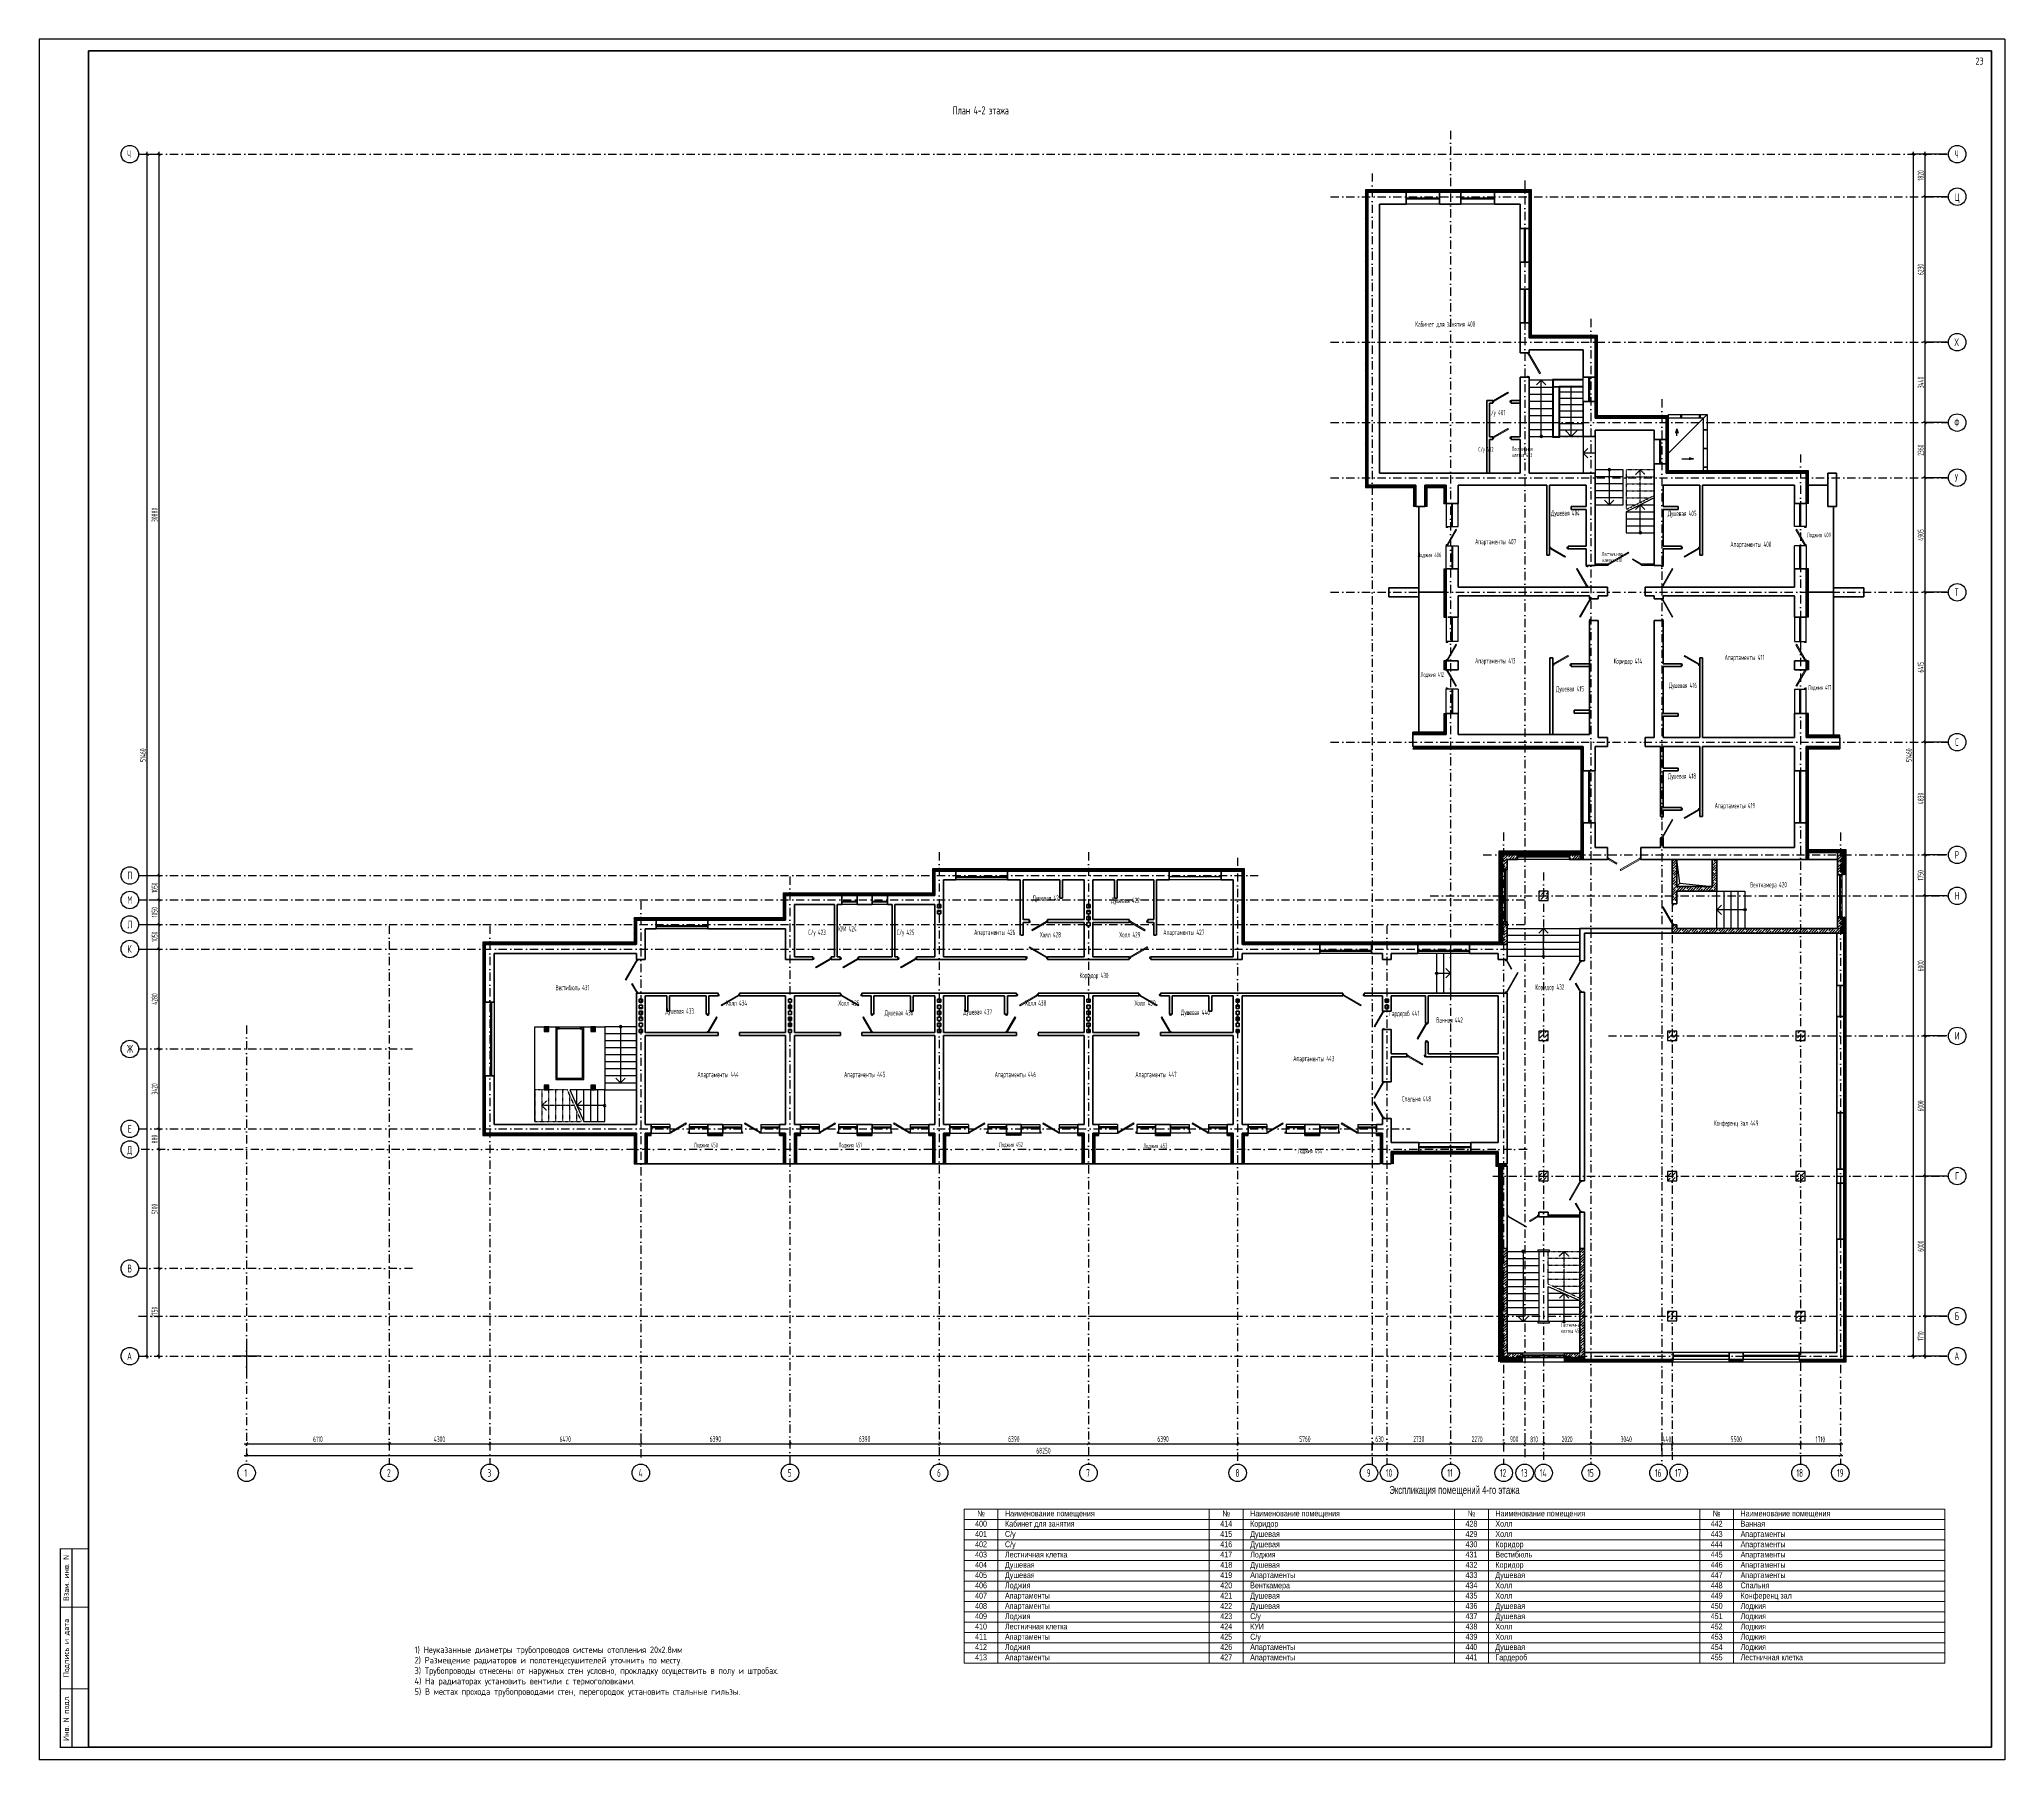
# Model space of a CAD drawing. Extents: x -1560602 to 321118, y -2308202 to -430103.
# Drawn here: x -1560602 to -1476440, y -2308202 to -2234544 of the extents above; entities that cross this region are included whole.
import ezdxf
from ezdxf.enums import TextEntityAlignment as Align

# ---------------------------------------------------------------- set-up
doc = ezdxf.new("R2010")
doc.units = 0
doc.header["$MEASUREMENT"] = 0
doc.header["$PDSIZE"] = -5
for name, pattern in [('Dot & Dashed', [670.277762, 352.777767, -176.388884, 0, -141.111112]), ('Штриховая', [0.4, 0.2, -0.2]), ('Штрихпунктирная', [0.670278, 0.352778, -0.176389, 0, -0.141111])]:
    doc.linetypes.add(name, pattern=pattern)
doc.layers.get('0').update_dxf_attribs({"color": 255, "linetype": 'CONTINUOUS'})
doc.layers.get('Defpoints').update_dxf_attribs({"linetype": 'CONTINUOUS'})
for name, color, linetype in [('ALL', 255, 'CONTINUOUS'), ('Колонна', 7, 'CONTINUOUS'), ('колонна нижнего ряда', 1, 'CONTINUOUS'), ('Оси', 253, 'Dot & Dashed'), ('отделка', 240, 'CONTINUOUS'), ('РАЗМЕРЫ', 255, 'CONTINUOUS'), ('Текст', 7, 'CONTINUOUS'), ('Утеплитель', 6, 'CONTINUOUS')]:
    doc.layers.add(name, color=color, linetype=linetype)
for name, color, linetype, lineweight in [('Вентиляция', 2, 'CONTINUOUS', 50), ('Двери', 4, 'CONTINUOUS', 15), ('Диафрагма', 2, 'CONTINUOUS', 35), ('стены', 5, 'CONTINUOUS', 50), ('Экспликация помещений', 7, 'Continuous', 18)]:
    doc.layers.add(name, color=color, linetype=linetype, lineweight=lineweight)
doc.styles.add('2', font='arial.ttf', dxfattribs={"height": 2})
doc.styles.add('GOST 2.304', font='CS_Gost2304.shx', dxfattribs={"width": 0.7})
doc.styles.get("Standard").update_dxf_attribs({"font": 'spds.shx', "width": 0.7, "height": 250})
doc.styles.add('СГЕНЕРИР_СТИЛЬ_1', font='')
doc.styles.get('СГЕНЕРИР_СТИЛЬ_1').set_extended_font_data('GOST_type_A')
doc.dimstyles.new('SPDS', dxfattribs={"dimscale": 100, "dimtxt": 2.5, "dimasz": 1, "dimexe": 0.75, "dimexo": 0.625, "dimtad": 1, "dimdec": 0, "dimtxsty": 'GOST 2.304', "dimblk": 'OBLIQUE', "dimcen": 2.5, "dimdle": 1, "dimadec": 0, "dimazin": 2, "dimtfac": 0.75, "dimtdec": 0, "dimtmove": 0, "dimatfit": 0, "dimfxl": 1, "dimtolj": 1, "dimarcsym": 1})

# ---------------------------------------------------------------- blocks, each defined once
blk = doc.blocks.new('ARROWHEAD_6')
at = {"color": 0, "linetype": 'Continuous', "lineweight": 0}
for p, q in [((0, 0), (-1, 0)), ((-0.5, -0.5), (0.5, 0.5))]:
    blk.add_line(p, q, dxfattribs=at)
blk = doc.blocks.new('_Oblique')
at = {"color": 0, "linetype": 'ByBlock', "lineweight": -2}
blk.add_line((-0.5, -0.5), (0.5, 0.5), dxfattribs=at)
blk = doc.blocks.new('*D196')
at = {"layer": 'Defpoints', "color": 0, "transparency": 16777216}
for p in [(-1551726, -2294674), (-1545616, -2294674), (-1545616, -2294674)]:
    blk.add_point(p, dxfattribs=at)
at = {"layer": 'РАЗМЕРЫ', "color": 0, "lineweight": -2, "transparency": 16777216}
for p, q in [((-1551826, -2294674), (-1545516, -2294674)), ((-1551726, -2294737), (-1551726, -2294749)), ((-1545616, -2294612), (-1545616, -2294599))]:
    blk.add_line(p, q, dxfattribs=at)
at = {"layer": 'РАЗМЕРЫ', "color": 0, "lineweight": -2, "transparency": 16777216, "xscale": 100, "yscale": 100, "zscale": 100, "rotation": 180}
blk.add_blockref('_Oblique', (-1551726, -2294674), dxfattribs=at)
at = {"layer": 'РАЗМЕРЫ', "color": 0, "lineweight": -2, "transparency": 16777216, "xscale": 100, "yscale": 100, "zscale": 100}
blk.add_blockref('_Oblique', (-1545616, -2294674), dxfattribs=at)
at = {"layer": 'РАЗМЕРЫ', "color": 0, "transparency": 16777216, "insert": (-1548671, -2294480), "char_height": 250, "attachment_point": 5}
blk.add_mtext('\\A1;6110', dxfattribs=at)
blk = doc.blocks.new('*D197')
at = {"layer": 'Defpoints', "color": 0, "transparency": 16777216}
for p in [(-1545616, -2294674), (-1541316, -2294674), (-1541316, -2294674)]:
    blk.add_point(p, dxfattribs=at)
at = {"layer": 'РАЗМЕРЫ', "color": 0, "lineweight": -2, "transparency": 16777216}
for p, q in [((-1545716, -2294674), (-1541216, -2294674)), ((-1545616, -2294612), (-1545616, -2294599)), ((-1541316, -2294737), (-1541316, -2294749))]:
    blk.add_line(p, q, dxfattribs=at)
at = {"layer": 'РАЗМЕРЫ', "color": 0, "lineweight": -2, "transparency": 16777216, "xscale": 100, "yscale": 100, "zscale": 100, "rotation": 180}
blk.add_blockref('_Oblique', (-1545616, -2294674), dxfattribs=at)
at = {"layer": 'РАЗМЕРЫ', "color": 0, "lineweight": -2, "transparency": 16777216, "xscale": 100, "yscale": 100, "zscale": 100}
blk.add_blockref('_Oblique', (-1541316, -2294674), dxfattribs=at)
at = {"layer": 'РАЗМЕРЫ', "color": 0, "transparency": 16777216, "insert": (-1543466, -2294482), "char_height": 250, "attachment_point": 5}
blk.add_mtext('\\A1;4300', dxfattribs=at)
blk = doc.blocks.new('*D198')
at = {"layer": 'Defpoints', "color": 0, "transparency": 16777216}
for p in [(-1541316, -2294674), (-1534846, -2294674), (-1534846, -2294674)]:
    blk.add_point(p, dxfattribs=at)
at = {"layer": 'РАЗМЕРЫ', "color": 0, "lineweight": -2, "transparency": 16777216}
for p, q in [((-1541416, -2294674), (-1534746, -2294674)), ((-1541316, -2294612), (-1541316, -2294599)), ((-1534846, -2294612), (-1534846, -2294599))]:
    blk.add_line(p, q, dxfattribs=at)
at = {"layer": 'РАЗМЕРЫ', "color": 0, "lineweight": -2, "transparency": 16777216, "xscale": 100, "yscale": 100, "zscale": 100, "rotation": 180}
blk.add_blockref('_Oblique', (-1541316, -2294674), dxfattribs=at)
at = {"layer": 'РАЗМЕРЫ', "color": 0, "lineweight": -2, "transparency": 16777216, "xscale": 100, "yscale": 100, "zscale": 100}
blk.add_blockref('_Oblique', (-1534846, -2294674), dxfattribs=at)
at = {"layer": 'РАЗМЕРЫ', "color": 0, "transparency": 16777216, "insert": (-1538081, -2294480), "char_height": 250, "attachment_point": 5}
blk.add_mtext('\\A1;6470', dxfattribs=at)
blk = doc.blocks.new('*D199')
at = {"layer": 'Defpoints', "color": 0, "transparency": 16777216}
for p in [(-1534846, -2294674), (-1528456, -2294674), (-1528456, -2294674)]:
    blk.add_point(p, dxfattribs=at)
at = {"layer": 'РАЗМЕРЫ', "color": 0, "lineweight": -2, "transparency": 16777216}
for p, q in [((-1534946, -2294674), (-1528356, -2294674)), ((-1534846, -2294612), (-1534846, -2294599)), ((-1528456, -2294737), (-1528456, -2294749))]:
    blk.add_line(p, q, dxfattribs=at)
at = {"layer": 'РАЗМЕРЫ', "color": 0, "lineweight": -2, "transparency": 16777216, "xscale": 100, "yscale": 100, "zscale": 100, "rotation": 180}
blk.add_blockref('_Oblique', (-1534846, -2294674), dxfattribs=at)
at = {"layer": 'РАЗМЕРЫ', "color": 0, "lineweight": -2, "transparency": 16777216, "xscale": 100, "yscale": 100, "zscale": 100}
blk.add_blockref('_Oblique', (-1528456, -2294674), dxfattribs=at)
at = {"layer": 'РАЗМЕРЫ', "color": 0, "transparency": 16777216, "insert": (-1531651, -2294472), "char_height": 250, "attachment_point": 5}
blk.add_mtext('\\A1;6390', dxfattribs=at)
blk = doc.blocks.new('*D200')
at = {"layer": 'Defpoints', "color": 0, "transparency": 16777216}
for p in [(-1528456, -2294674), (-1522066, -2294674), (-1522066, -2294674)]:
    blk.add_point(p, dxfattribs=at)
at = {"layer": 'РАЗМЕРЫ', "color": 0, "lineweight": -2, "transparency": 16777216}
for p, q in [((-1528556, -2294674), (-1521966, -2294674)), ((-1528456, -2294612), (-1528456, -2294599)), ((-1522066, -2294612), (-1522066, -2294599))]:
    blk.add_line(p, q, dxfattribs=at)
at = {"layer": 'РАЗМЕРЫ', "color": 0, "lineweight": -2, "transparency": 16777216, "xscale": 100, "yscale": 100, "zscale": 100, "rotation": 180}
blk.add_blockref('_Oblique', (-1528456, -2294674), dxfattribs=at)
at = {"layer": 'РАЗМЕРЫ', "color": 0, "lineweight": -2, "transparency": 16777216, "xscale": 100, "yscale": 100, "zscale": 100}
blk.add_blockref('_Oblique', (-1522066, -2294674), dxfattribs=at)
at = {"layer": 'РАЗМЕРЫ', "color": 0, "transparency": 16777216, "insert": (-1525261, -2294472), "char_height": 250, "attachment_point": 5}
blk.add_mtext('\\A1;6390', dxfattribs=at)
blk = doc.blocks.new('*D201')
at = {"layer": 'Defpoints', "color": 0, "transparency": 16777216}
for p in [(-1522066, -2294674), (-1515676, -2294674), (-1515676, -2294674)]:
    blk.add_point(p, dxfattribs=at)
at = {"layer": 'РАЗМЕРЫ', "color": 0, "lineweight": -2, "transparency": 16777216}
for p, q in [((-1522166, -2294674), (-1515576, -2294674)), ((-1522066, -2294737), (-1522066, -2294749)), ((-1515676, -2294612), (-1515676, -2294599))]:
    blk.add_line(p, q, dxfattribs=at)
at = {"layer": 'РАЗМЕРЫ', "color": 0, "lineweight": -2, "transparency": 16777216, "xscale": 100, "yscale": 100, "zscale": 100, "rotation": 180}
blk.add_blockref('_Oblique', (-1522066, -2294674), dxfattribs=at)
at = {"layer": 'РАЗМЕРЫ', "color": 0, "lineweight": -2, "transparency": 16777216, "xscale": 100, "yscale": 100, "zscale": 100}
blk.add_blockref('_Oblique', (-1515676, -2294674), dxfattribs=at)
at = {"layer": 'РАЗМЕРЫ', "color": 0, "transparency": 16777216, "insert": (-1518871, -2294472), "char_height": 250, "attachment_point": 5}
blk.add_mtext('\\A1;6390', dxfattribs=at)
blk = doc.blocks.new('*D202')
at = {"layer": 'Defpoints', "color": 0, "transparency": 16777216}
for p in [(-1515676, -2294674), (-1509286, -2294674), (-1509286, -2294674)]:
    blk.add_point(p, dxfattribs=at)
at = {"layer": 'РАЗМЕРЫ', "color": 0, "lineweight": -2, "transparency": 16777216}
for p, q in [((-1515776, -2294674), (-1509186, -2294674)), ((-1515676, -2294612), (-1515676, -2294599)), ((-1509286, -2294737), (-1509286, -2294749))]:
    blk.add_line(p, q, dxfattribs=at)
at = {"layer": 'РАЗМЕРЫ', "color": 0, "lineweight": -2, "transparency": 16777216, "xscale": 100, "yscale": 100, "zscale": 100, "rotation": 180}
blk.add_blockref('_Oblique', (-1515676, -2294674), dxfattribs=at)
at = {"layer": 'РАЗМЕРЫ', "color": 0, "lineweight": -2, "transparency": 16777216, "xscale": 100, "yscale": 100, "zscale": 100}
blk.add_blockref('_Oblique', (-1509286, -2294674), dxfattribs=at)
at = {"layer": 'РАЗМЕРЫ', "color": 0, "transparency": 16777216, "insert": (-1512481, -2294472), "char_height": 250, "attachment_point": 5}
blk.add_mtext('\\A1;6390', dxfattribs=at)
blk = doc.blocks.new('*D203')
at = {"layer": 'Defpoints', "color": 0, "transparency": 16777216}
for p in [(-1509286, -2294674), (-1503526, -2294674), (-1503526, -2294674)]:
    blk.add_point(p, dxfattribs=at)
at = {"layer": 'РАЗМЕРЫ', "color": 0, "lineweight": -2, "transparency": 16777216}
for p, q in [((-1509386, -2294674), (-1503426, -2294674)), ((-1509286, -2294737), (-1509286, -2294749)), ((-1503526, -2294737), (-1503526, -2294749))]:
    blk.add_line(p, q, dxfattribs=at)
at = {"layer": 'РАЗМЕРЫ', "color": 0, "lineweight": -2, "transparency": 16777216, "xscale": 100, "yscale": 100, "zscale": 100, "rotation": 180}
blk.add_blockref('_Oblique', (-1509286, -2294674), dxfattribs=at)
at = {"layer": 'РАЗМЕРЫ', "color": 0, "lineweight": -2, "transparency": 16777216, "xscale": 100, "yscale": 100, "zscale": 100}
blk.add_blockref('_Oblique', (-1503526, -2294674), dxfattribs=at)
at = {"layer": 'РАЗМЕРЫ', "color": 0, "transparency": 16777216, "insert": (-1506406, -2294474), "char_height": 250, "attachment_point": 5}
blk.add_mtext('\\A1;5760', dxfattribs=at)
blk = doc.blocks.new('*D204')
at = {"layer": 'Defpoints', "color": 0, "transparency": 16777216}
for p in [(-1503526, -2294674), (-1502896, -2294670), (-1502896, -2294674)]:
    blk.add_point(p, dxfattribs=at)
at = {"layer": 'РАЗМЕРЫ', "color": 0, "lineweight": -2, "transparency": 16777216}
for p, q in [((-1503626, -2294674), (-1502796, -2294674)), ((-1503526, -2294612), (-1503526, -2294599)), ((-1502896, -2294733), (-1502896, -2294749))]:
    blk.add_line(p, q, dxfattribs=at)
at = {"layer": 'РАЗМЕРЫ', "color": 0, "lineweight": -2, "transparency": 16777216, "xscale": 100, "yscale": 100, "zscale": 100, "rotation": 180}
blk.add_blockref('_Oblique', (-1503526, -2294674), dxfattribs=at)
at = {"layer": 'РАЗМЕРЫ', "color": 0, "lineweight": -2, "transparency": 16777216, "xscale": 100, "yscale": 100, "zscale": 100}
blk.add_blockref('_Oblique', (-1502896, -2294674), dxfattribs=at)
at = {"layer": 'РАЗМЕРЫ', "color": 0, "transparency": 16777216, "insert": (-1503211, -2294474), "char_height": 250, "attachment_point": 5}
blk.add_mtext('\\A1;630', dxfattribs=at)
blk = doc.blocks.new('*D205')
at = {"layer": 'Defpoints', "color": 0, "transparency": 16777216}
for p in [(-1502896, -2294670), (-1500166, -2294674), (-1500166, -2294674)]:
    blk.add_point(p, dxfattribs=at)
at = {"layer": 'РАЗМЕРЫ', "color": 0, "lineweight": -2, "transparency": 16777216}
for p, q in [((-1502996, -2294674), (-1500066, -2294674)), ((-1502896, -2294733), (-1502896, -2294749)), ((-1500166, -2294612), (-1500166, -2294599))]:
    blk.add_line(p, q, dxfattribs=at)
at = {"layer": 'РАЗМЕРЫ', "color": 0, "lineweight": -2, "transparency": 16777216, "xscale": 100, "yscale": 100, "zscale": 100, "rotation": 180}
blk.add_blockref('_Oblique', (-1502896, -2294674), dxfattribs=at)
at = {"layer": 'РАЗМЕРЫ', "color": 0, "lineweight": -2, "transparency": 16777216, "xscale": 100, "yscale": 100, "zscale": 100}
blk.add_blockref('_Oblique', (-1500166, -2294674), dxfattribs=at)
at = {"layer": 'РАЗМЕРЫ', "color": 0, "transparency": 16777216, "insert": (-1501531, -2294472), "char_height": 250, "attachment_point": 5}
blk.add_mtext('\\A1;2730', dxfattribs=at)
blk = doc.blocks.new('*D206')
at = {"layer": 'Defpoints', "color": 0, "transparency": 16777216}
for p in [(-1500166, -2294674), (-1497896, -2294674), (-1497896, -2294674)]:
    blk.add_point(p, dxfattribs=at)
at = {"layer": 'РАЗМЕРЫ', "color": 0, "lineweight": -2, "transparency": 16777216}
for p, q in [((-1500266, -2294674), (-1497796, -2294674)), ((-1500166, -2294612), (-1500166, -2294599)), ((-1497896, -2294612), (-1497896, -2294599))]:
    blk.add_line(p, q, dxfattribs=at)
at = {"layer": 'РАЗМЕРЫ', "color": 0, "lineweight": -2, "transparency": 16777216, "xscale": 100, "yscale": 100, "zscale": 100, "rotation": 180}
blk.add_blockref('_Oblique', (-1500166, -2294674), dxfattribs=at)
at = {"layer": 'РАЗМЕРЫ', "color": 0, "lineweight": -2, "transparency": 16777216, "xscale": 100, "yscale": 100, "zscale": 100}
blk.add_blockref('_Oblique', (-1497896, -2294674), dxfattribs=at)
at = {"layer": 'РАЗМЕРЫ', "color": 0, "transparency": 16777216, "insert": (-1499031, -2294477), "char_height": 250, "attachment_point": 5}
blk.add_mtext('\\A1;2270', dxfattribs=at)
blk = doc.blocks.new('*D207')
at = {"layer": 'Defpoints', "color": 0, "transparency": 16777216}
for p in [(-1497896, -2294674), (-1496996, -2294674), (-1496996, -2294674)]:
    blk.add_point(p, dxfattribs=at)
at = {"layer": 'РАЗМЕРЫ', "color": 0, "lineweight": -2, "transparency": 16777216}
for p, q in [((-1497996, -2294674), (-1496896, -2294674)), ((-1497896, -2294612), (-1497896, -2294599)), ((-1496996, -2294612), (-1496996, -2294599))]:
    blk.add_line(p, q, dxfattribs=at)
at = {"layer": 'РАЗМЕРЫ', "color": 0, "lineweight": -2, "transparency": 16777216, "xscale": 100, "yscale": 100, "zscale": 100, "rotation": 180}
blk.add_blockref('_Oblique', (-1497896, -2294674), dxfattribs=at)
at = {"layer": 'РАЗМЕРЫ', "color": 0, "lineweight": -2, "transparency": 16777216, "xscale": 100, "yscale": 100, "zscale": 100}
blk.add_blockref('_Oblique', (-1496996, -2294674), dxfattribs=at)
at = {"layer": 'РАЗМЕРЫ', "color": 0, "transparency": 16777216, "insert": (-1497446, -2294480), "char_height": 250, "attachment_point": 5}
blk.add_mtext('\\A1;900', dxfattribs=at)
blk = doc.blocks.new('*D208')
at = {"layer": 'Defpoints', "color": 0, "transparency": 16777216}
for p in [(-1496996, -2294674), (-1496186, -2294674), (-1496186, -2294674)]:
    blk.add_point(p, dxfattribs=at)
at = {"layer": 'РАЗМЕРЫ', "color": 0, "lineweight": -2, "transparency": 16777216}
for p, q in [((-1497096, -2294674), (-1496086, -2294674)), ((-1496996, -2294612), (-1496996, -2294599)), ((-1496186, -2294737), (-1496186, -2294749))]:
    blk.add_line(p, q, dxfattribs=at)
at = {"layer": 'РАЗМЕРЫ', "color": 0, "lineweight": -2, "transparency": 16777216, "xscale": 100, "yscale": 100, "zscale": 100, "rotation": 180}
blk.add_blockref('_Oblique', (-1496996, -2294674), dxfattribs=at)
at = {"layer": 'РАЗМЕРЫ', "color": 0, "lineweight": -2, "transparency": 16777216, "xscale": 100, "yscale": 100, "zscale": 100}
blk.add_blockref('_Oblique', (-1496186, -2294674), dxfattribs=at)
at = {"layer": 'РАЗМЕРЫ', "color": 0, "transparency": 16777216, "insert": (-1496591, -2294487), "char_height": 250, "attachment_point": 5}
blk.add_mtext('\\A1;810', dxfattribs=at)
blk = doc.blocks.new('*D209')
at = {"layer": 'Defpoints', "color": 0, "transparency": 16777216}
for p in [(-1496186, -2294674), (-1494166, -2294674), (-1494166, -2294674)]:
    blk.add_point(p, dxfattribs=at)
at = {"layer": 'РАЗМЕРЫ', "color": 0, "lineweight": -2, "transparency": 16777216}
for p, q in [((-1496286, -2294674), (-1494066, -2294674)), ((-1496186, -2294612), (-1496186, -2294599)), ((-1494166, -2294612), (-1494166, -2294599))]:
    blk.add_line(p, q, dxfattribs=at)
at = {"layer": 'РАЗМЕРЫ', "color": 0, "lineweight": -2, "transparency": 16777216, "xscale": 100, "yscale": 100, "zscale": 100, "rotation": 180}
blk.add_blockref('_Oblique', (-1496186, -2294674), dxfattribs=at)
at = {"layer": 'РАЗМЕРЫ', "color": 0, "lineweight": -2, "transparency": 16777216, "xscale": 100, "yscale": 100, "zscale": 100}
blk.add_blockref('_Oblique', (-1494166, -2294674), dxfattribs=at)
at = {"layer": 'РАЗМЕРЫ', "color": 0, "transparency": 16777216, "insert": (-1495176, -2294477), "char_height": 250, "attachment_point": 5}
blk.add_mtext('\\A1;2020', dxfattribs=at)
blk = doc.blocks.new('*D210')
at = {"layer": 'Defpoints', "color": 0, "transparency": 16777216}
for p in [(-1494166, -2294674), (-1491126, -2294674), (-1491126, -2294674)]:
    blk.add_point(p, dxfattribs=at)
at = {"layer": 'РАЗМЕРЫ', "color": 0, "lineweight": -2, "transparency": 16777216}
for p, q in [((-1494266, -2294674), (-1491026, -2294674)), ((-1494166, -2294737), (-1494166, -2294749)), ((-1491126, -2294612), (-1491126, -2294599))]:
    blk.add_line(p, q, dxfattribs=at)
at = {"layer": 'РАЗМЕРЫ', "color": 0, "lineweight": -2, "transparency": 16777216, "xscale": 100, "yscale": 100, "zscale": 100, "rotation": 180}
blk.add_blockref('_Oblique', (-1494166, -2294674), dxfattribs=at)
at = {"layer": 'РАЗМЕРЫ', "color": 0, "lineweight": -2, "transparency": 16777216, "xscale": 100, "yscale": 100, "zscale": 100}
blk.add_blockref('_Oblique', (-1491126, -2294674), dxfattribs=at)
at = {"layer": 'РАЗМЕРЫ', "color": 0, "transparency": 16777216, "insert": (-1492646, -2294482), "char_height": 250, "attachment_point": 5}
blk.add_mtext('\\A1;3040', dxfattribs=at)
blk = doc.blocks.new('*D211')
at = {"layer": 'Defpoints', "color": 0, "transparency": 16777216}
for p in [(-1491126, -2294676), (-1490686, -2294674), (-1490686, -2294674)]:
    blk.add_point(p, dxfattribs=at)
at = {"layer": 'РАЗМЕРЫ', "color": 0, "lineweight": -2, "transparency": 16777216}
for p, q in [((-1491226, -2294674), (-1490586, -2294674)), ((-1491126, -2294613), (-1491126, -2294599)), ((-1490686, -2294737), (-1490686, -2294749))]:
    blk.add_line(p, q, dxfattribs=at)
at = {"layer": 'РАЗМЕРЫ', "color": 0, "lineweight": -2, "transparency": 16777216, "xscale": 100, "yscale": 100, "zscale": 100, "rotation": 180}
blk.add_blockref('_Oblique', (-1491126, -2294674), dxfattribs=at)
at = {"layer": 'РАЗМЕРЫ', "color": 0, "lineweight": -2, "transparency": 16777216, "xscale": 100, "yscale": 100, "zscale": 100}
blk.add_blockref('_Oblique', (-1490686, -2294674), dxfattribs=at)
at = {"layer": 'РАЗМЕРЫ', "color": 0, "transparency": 16777216, "insert": (-1490906, -2294487), "char_height": 250, "attachment_point": 5}
blk.add_mtext('\\A1;440', dxfattribs=at)
blk = doc.blocks.new('*D212')
at = {"layer": 'Defpoints', "color": 0, "transparency": 16777216}
for p in [(-1490686, -2294674), (-1485186, -2294655), (-1485186, -2294674)]:
    blk.add_point(p, dxfattribs=at)
at = {"layer": 'РАЗМЕРЫ', "color": 0, "lineweight": -2, "transparency": 16777216}
for p, q in [((-1490786, -2294674), (-1485086, -2294674)), ((-1490686, -2294612), (-1490686, -2294599)), ((-1485186, -2294717), (-1485186, -2294749))]:
    blk.add_line(p, q, dxfattribs=at)
at = {"layer": 'РАЗМЕРЫ', "color": 0, "lineweight": -2, "transparency": 16777216, "xscale": 100, "yscale": 100, "zscale": 100, "rotation": 180}
blk.add_blockref('_Oblique', (-1490686, -2294674), dxfattribs=at)
at = {"layer": 'РАЗМЕРЫ', "color": 0, "lineweight": -2, "transparency": 16777216, "xscale": 100, "yscale": 100, "zscale": 100}
blk.add_blockref('_Oblique', (-1485186, -2294674), dxfattribs=at)
at = {"layer": 'РАЗМЕРЫ', "color": 0, "transparency": 16777216, "insert": (-1487936, -2294482), "char_height": 250, "attachment_point": 5}
blk.add_mtext('\\A1;5500', dxfattribs=at)
blk = doc.blocks.new('*D213')
at = {"layer": 'Defpoints', "color": 0, "transparency": 16777216}
for p in [(-1485186, -2294674), (-1483476, -2294674), (-1483476, -2294674)]:
    blk.add_point(p, dxfattribs=at)
at = {"layer": 'РАЗМЕРЫ', "color": 0, "lineweight": -2, "transparency": 16777216}
for p, q in [((-1485286, -2294674), (-1483376, -2294674)), ((-1485186, -2294612), (-1485186, -2294599)), ((-1483476, -2294612), (-1483476, -2294599))]:
    blk.add_line(p, q, dxfattribs=at)
at = {"layer": 'РАЗМЕРЫ', "color": 0, "lineweight": -2, "transparency": 16777216, "xscale": 100, "yscale": 100, "zscale": 100, "rotation": 180}
blk.add_blockref('_Oblique', (-1485186, -2294674), dxfattribs=at)
at = {"layer": 'РАЗМЕРЫ', "color": 0, "lineweight": -2, "transparency": 16777216, "xscale": 100, "yscale": 100, "zscale": 100}
blk.add_blockref('_Oblique', (-1483476, -2294674), dxfattribs=at)
at = {"layer": 'РАЗМЕРЫ', "color": 0, "transparency": 16777216, "insert": (-1484331, -2294487), "char_height": 250, "attachment_point": 5}
blk.add_mtext('\\A1;1710', dxfattribs=at)
blk = doc.blocks.new('*D214')
at = {"layer": 'Defpoints', "color": 0, "transparency": 16777216}
for p in [(-1551726, -2295174), (-1483476, -2295174), (-1483476, -2295174)]:
    blk.add_point(p, dxfattribs=at)
at = {"layer": 'РАЗМЕРЫ', "color": 0, "lineweight": -2, "transparency": 16777216}
for p, q in [((-1551826, -2295174), (-1483376, -2295174)), ((-1551726, -2295111), (-1551726, -2295099)), ((-1483476, -2295111), (-1483476, -2295099))]:
    blk.add_line(p, q, dxfattribs=at)
at = {"layer": 'РАЗМЕРЫ', "color": 0, "lineweight": -2, "transparency": 16777216, "xscale": 100, "yscale": 100, "zscale": 100, "rotation": 180}
blk.add_blockref('_Oblique', (-1551726, -2295174), dxfattribs=at)
at = {"layer": 'РАЗМЕРЫ', "color": 0, "lineweight": -2, "transparency": 16777216, "xscale": 100, "yscale": 100, "zscale": 100}
blk.add_blockref('_Oblique', (-1483476, -2295174), dxfattribs=at)
at = {"layer": 'РАЗМЕРЫ', "color": 0, "transparency": 16777216, "insert": (-1517601, -2294972), "char_height": 250, "attachment_point": 5}
blk.add_mtext('\\A1;68250', dxfattribs=at)
blk = doc.blocks.new('*D215')
at = {"layer": 'Defpoints', "color": 0, "transparency": 16777216}
for p in [(-1555476, -2287174), (-1555476, -2287174), (-1555476, -2290924)]:
    blk.add_point(p, dxfattribs=at)
at = {"layer": 'РАЗМЕРЫ', "color": 0, "lineweight": -2, "transparency": 16777216}
for p, q in [((-1555539, -2287174), (-1555551, -2287174)), ((-1555476, -2291024), (-1555476, -2287074)), ((-1555539, -2290924), (-1555551, -2290924))]:
    blk.add_line(p, q, dxfattribs=at)
at = {"layer": 'РАЗМЕРЫ', "color": 0, "lineweight": -2, "transparency": 16777216, "xscale": 100, "yscale": 100, "zscale": 100}
for p, rotation in [((-1555476, -2287174), 90), ((-1555476, -2290924), 270)]:
    blk.add_blockref('_Oblique', p, dxfattribs=dict(at, rotation=rotation))
at = {"layer": 'РАЗМЕРЫ', "color": 0, "transparency": 16777216, "insert": (-1555664, -2289049), "char_height": 250, "attachment_point": 5, "rotation": 90, "style": 'GOST 2.304'}
blk.add_mtext('\\A1;3750', dxfattribs=at)
blk = doc.blocks.new('*D216')
at = {"layer": 'Defpoints', "color": 0, "transparency": 16777216}
for p in [(-1555476, -2282074), (-1555476, -2282074), (-1555476, -2287174)]:
    blk.add_point(p, dxfattribs=at)
at = {"layer": 'РАЗМЕРЫ', "color": 0, "lineweight": -2, "transparency": 16777216}
for p, q in [((-1555539, -2282074), (-1555551, -2282074)), ((-1555476, -2287274), (-1555476, -2281974)), ((-1555539, -2287174), (-1555551, -2287174))]:
    blk.add_line(p, q, dxfattribs=at)
at = {"layer": 'РАЗМЕРЫ', "color": 0, "lineweight": -2, "transparency": 16777216, "xscale": 100, "yscale": 100, "zscale": 100}
for p, rotation in [((-1555476, -2282074), 90), ((-1555476, -2287174), 270)]:
    blk.add_blockref('_Oblique', p, dxfattribs=dict(at, rotation=rotation))
at = {"layer": 'РАЗМЕРЫ', "color": 0, "transparency": 16777216, "insert": (-1555664, -2284624), "char_height": 250, "attachment_point": 5, "rotation": 90, "style": 'GOST 2.304'}
blk.add_mtext('\\A1;5100', dxfattribs=at)
blk = doc.blocks.new('*D217')
at = {"layer": 'Defpoints', "color": 0, "transparency": 16777216}
for p in [(-1555476, -2281194), (-1555476, -2281194), (-1555476, -2282074)]:
    blk.add_point(p, dxfattribs=at)
at = {"layer": 'РАЗМЕРЫ', "color": 0, "lineweight": -2, "transparency": 16777216}
for p, q in [((-1555539, -2281194), (-1555551, -2281194)), ((-1555476, -2282174), (-1555476, -2281094)), ((-1555539, -2282074), (-1555551, -2282074))]:
    blk.add_line(p, q, dxfattribs=at)
at = {"layer": 'РАЗМЕРЫ', "color": 0, "lineweight": -2, "transparency": 16777216, "xscale": 100, "yscale": 100, "zscale": 100}
for p, rotation in [((-1555476, -2281194), 90), ((-1555476, -2282074), 270)]:
    blk.add_blockref('_Oblique', p, dxfattribs=dict(at, rotation=rotation))
at = {"layer": 'РАЗМЕРЫ', "color": 0, "transparency": 16777216, "insert": (-1555664, -2281634), "char_height": 250, "attachment_point": 5, "rotation": 90, "style": 'GOST 2.304'}
blk.add_mtext('\\A1;880', dxfattribs=at)
blk = doc.blocks.new('*D218')
at = {"layer": 'Defpoints', "color": 0, "transparency": 16777216}
for p in [(-1555476, -2277774), (-1555476, -2277774), (-1555476, -2281194)]:
    blk.add_point(p, dxfattribs=at)
at = {"layer": 'РАЗМЕРЫ', "color": 0, "lineweight": -2, "transparency": 16777216}
for p, q in [((-1555539, -2277774), (-1555551, -2277774)), ((-1555476, -2281294), (-1555476, -2277674)), ((-1555539, -2281194), (-1555551, -2281194))]:
    blk.add_line(p, q, dxfattribs=at)
at = {"layer": 'РАЗМЕРЫ', "color": 0, "lineweight": -2, "transparency": 16777216, "xscale": 100, "yscale": 100, "zscale": 100}
for p, rotation in [((-1555476, -2277774), 90), ((-1555476, -2281194), 270)]:
    blk.add_blockref('_Oblique', p, dxfattribs=dict(at, rotation=rotation))
at = {"layer": 'РАЗМЕРЫ', "color": 0, "transparency": 16777216, "insert": (-1555664, -2279484), "char_height": 250, "attachment_point": 5, "rotation": 90, "style": 'GOST 2.304'}
blk.add_mtext('\\A1;3420', dxfattribs=at)
blk = doc.blocks.new('*D219')
at = {"layer": 'Defpoints', "color": 0, "transparency": 16777216}
for p in [(-1555476, -2273494), (-1555476, -2273494), (-1555476, -2277774)]:
    blk.add_point(p, dxfattribs=at)
at = {"layer": 'РАЗМЕРЫ', "color": 0, "lineweight": -2, "transparency": 16777216}
for p, q in [((-1555539, -2273494), (-1555551, -2273494)), ((-1555476, -2277874), (-1555476, -2273394)), ((-1555539, -2277774), (-1555551, -2277774))]:
    blk.add_line(p, q, dxfattribs=at)
at = {"layer": 'РАЗМЕРЫ', "color": 0, "lineweight": -2, "transparency": 16777216, "xscale": 100, "yscale": 100, "zscale": 100}
for p, rotation in [((-1555476, -2273494), 90), ((-1555476, -2277774), 270)]:
    blk.add_blockref('_Oblique', p, dxfattribs=dict(at, rotation=rotation))
at = {"layer": 'РАЗМЕРЫ', "color": 0, "transparency": 16777216, "insert": (-1555664, -2275634), "char_height": 250, "attachment_point": 5, "rotation": 90, "style": 'GOST 2.304'}
blk.add_mtext('\\A1;4280', dxfattribs=at)
blk = doc.blocks.new('*D220')
at = {"layer": 'Defpoints', "color": 0, "transparency": 16777216}
for p in [(-1555976, -2239464), (-1555976, -2239464), (-1555976, -2290924)]:
    blk.add_point(p, dxfattribs=at)
at = {"layer": 'РАЗМЕРЫ', "color": 0, "lineweight": -2, "transparency": 16777216}
for p, q in [((-1555976, -2291024), (-1555976, -2239364)), ((-1555914, -2239464), (-1555901, -2239464)), ((-1556038, -2290924), (-1556051, -2290924))]:
    blk.add_line(p, q, dxfattribs=at)
at = {"layer": 'РАЗМЕРЫ', "color": 0, "lineweight": -2, "transparency": 16777216, "xscale": 100, "yscale": 100, "zscale": 100}
for p, rotation in [((-1555976, -2239464), 90), ((-1555976, -2290924), 270)]:
    blk.add_blockref('_Oblique', p, dxfattribs=dict(at, rotation=rotation))
at = {"layer": 'РАЗМЕРЫ', "color": 0, "transparency": 16777216, "insert": (-1556163, -2265194), "char_height": 250, "attachment_point": 5, "rotation": 90, "style": 'GOST 2.304'}
blk.add_mtext('\\A1;51460', dxfattribs=at)
blk = doc.blocks.new('*D221')
at = {"layer": 'Defpoints', "color": 0, "transparency": 16777216}
for p in [(-1556351, -2272444), (-1555476, -2272444), (-1556351, -2273494)]:
    blk.add_point(p, dxfattribs=at)
at = {"layer": 'отделка', "color": 0, "lineweight": -2, "transparency": 16777216}
for p, q in [((-1555476, -2273594), (-1555476, -2272344)), ((-1556288, -2272444), (-1555401, -2272444)), ((-1556288, -2273494), (-1555401, -2273494))]:
    blk.add_line(p, q, dxfattribs=at)
at = {"layer": 'отделка', "color": 0, "lineweight": -2, "transparency": 16777216, "xscale": 100, "yscale": 100, "zscale": 100}
for p, rotation in [((-1555476, -2272444), 90), ((-1555476, -2273494), 270)]:
    blk.add_blockref('_Oblique', p, dxfattribs=dict(at, rotation=rotation))
at = {"layer": 'отделка', "color": 0, "transparency": 16777216, "insert": (-1555664, -2272969), "char_height": 250, "attachment_point": 5, "rotation": 90, "style": 'GOST 2.304'}
blk.add_mtext('\\A1;1050', dxfattribs=at)
blk = doc.blocks.new('*D222')
at = {"layer": 'Defpoints', "color": 0, "transparency": 16777216}
for p in [(-1555976, -2271394), (-1555476, -2271394), (-1555976, -2272444)]:
    blk.add_point(p, dxfattribs=at)
at = {"layer": 'отделка', "color": 0, "lineweight": -2, "transparency": 16777216}
for p, q in [((-1555914, -2271394), (-1555401, -2271394)), ((-1555476, -2272544), (-1555476, -2271294)), ((-1555914, -2272444), (-1555401, -2272444))]:
    blk.add_line(p, q, dxfattribs=at)
at = {"layer": 'отделка', "color": 0, "lineweight": -2, "transparency": 16777216, "xscale": 100, "yscale": 100, "zscale": 100}
for p, rotation in [((-1555476, -2271394), 90), ((-1555476, -2272444), 270)]:
    blk.add_blockref('_Oblique', p, dxfattribs=dict(at, rotation=rotation))
at = {"layer": 'отделка', "color": 0, "transparency": 16777216, "insert": (-1555664, -2271919), "char_height": 250, "attachment_point": 5, "rotation": 90, "style": 'GOST 2.304'}
blk.add_mtext('\\A1;1050', dxfattribs=at)
blk = doc.blocks.new('*D223')
at = {"layer": 'Defpoints', "color": 0, "transparency": 16777216}
for p in [(-1555976, -2270344), (-1555476, -2270344), (-1555976, -2271394)]:
    blk.add_point(p, dxfattribs=at)
at = {"layer": 'отделка', "color": 0, "lineweight": -2, "transparency": 16777216}
for p, q in [((-1555914, -2270344), (-1555401, -2270344)), ((-1555476, -2271494), (-1555476, -2270244)), ((-1555914, -2271394), (-1555401, -2271394))]:
    blk.add_line(p, q, dxfattribs=at)
at = {"layer": 'отделка', "color": 0, "lineweight": -2, "transparency": 16777216, "xscale": 100, "yscale": 100, "zscale": 100}
for p, rotation in [((-1555476, -2270344), 90), ((-1555476, -2271394), 270)]:
    blk.add_blockref('_Oblique', p, dxfattribs=dict(at, rotation=rotation))
at = {"layer": 'отделка', "color": 0, "transparency": 16777216, "insert": (-1555664, -2270869), "char_height": 250, "attachment_point": 5, "rotation": 90, "style": 'GOST 2.304'}
blk.add_mtext('\\A1;1050', dxfattribs=at)
blk = doc.blocks.new('*D224')
at = {"layer": 'Defpoints', "color": 0, "transparency": 16777216}
for p in [(-1556351, -2239464), (-1555476, -2239464), (-1556351, -2270344)]:
    blk.add_point(p, dxfattribs=at)
at = {"layer": 'отделка', "color": 0, "lineweight": -2, "transparency": 16777216}
for p, q in [((-1556288, -2239464), (-1555401, -2239464)), ((-1555476, -2270444), (-1555476, -2239364)), ((-1556288, -2270344), (-1555401, -2270344))]:
    blk.add_line(p, q, dxfattribs=at)
at = {"layer": 'отделка', "color": 0, "lineweight": -2, "transparency": 16777216, "xscale": 100, "yscale": 100, "zscale": 100}
for p, rotation in [((-1555476, -2239464), 90), ((-1555476, -2270344), 270)]:
    blk.add_blockref('_Oblique', p, dxfattribs=dict(at, rotation=rotation))
at = {"layer": 'отделка', "color": 0, "transparency": 16777216, "insert": (-1555664, -2254904), "char_height": 250, "attachment_point": 5, "rotation": 90, "style": 'GOST 2.304'}
blk.add_mtext('\\A1;30880', dxfattribs=at)
blk = doc.blocks.new('*D225')
at = {"layer": 'Defpoints', "color": 0, "transparency": 16777216}
for p in [(-1479851, -2277214), (-1478851, -2277214), (-1478851, -2283214)]:
    blk.add_point(p, dxfattribs=at)
at = {"layer": 'отделка', "color": 0, "lineweight": -2, "transparency": 16777216}
for p, q in [((-1478913, -2277214), (-1479926, -2277214)), ((-1479851, -2283314), (-1479851, -2277114)), ((-1478913, -2283214), (-1479926, -2283214))]:
    blk.add_line(p, q, dxfattribs=at)
at = {"layer": 'отделка', "color": 0, "lineweight": -2, "transparency": 16777216, "xscale": 100, "yscale": 100, "zscale": 100}
for p, rotation in [((-1479851, -2277214), 90), ((-1479851, -2283214), 270)]:
    blk.add_blockref('_Oblique', p, dxfattribs=dict(at, rotation=rotation))
at = {"layer": 'отделка', "color": 0, "transparency": 16777216, "insert": (-1480038, -2280214), "char_height": 250, "attachment_point": 5, "rotation": 90, "style": 'GOST 2.304'}
blk.add_mtext('\\A1;6000', dxfattribs=at)
blk = doc.blocks.new('*D226')
at = {"layer": 'Defpoints', "color": 0, "transparency": 16777216}
for p in [(-1479851, -2271214), (-1478851, -2271214), (-1478851, -2277214)]:
    blk.add_point(p, dxfattribs=at)
at = {"layer": 'отделка', "color": 0, "lineweight": -2, "transparency": 16777216}
for p, q in [((-1478913, -2271214), (-1479926, -2271214)), ((-1479851, -2277314), (-1479851, -2271114)), ((-1478913, -2277214), (-1479926, -2277214))]:
    blk.add_line(p, q, dxfattribs=at)
at = {"layer": 'отделка', "color": 0, "lineweight": -2, "transparency": 16777216, "xscale": 100, "yscale": 100, "zscale": 100}
for p, rotation in [((-1479851, -2271214), 90), ((-1479851, -2277214), 270)]:
    blk.add_blockref('_Oblique', p, dxfattribs=dict(at, rotation=rotation))
at = {"layer": 'отделка', "color": 0, "transparency": 16777216, "insert": (-1480038, -2274214), "char_height": 250, "attachment_point": 5, "rotation": 90, "style": 'GOST 2.304'}
blk.add_mtext('\\A1;6000', dxfattribs=at)
blk = doc.blocks.new('*D227')
at = {"layer": 'Defpoints', "color": 0, "transparency": 16777216}
for p in [(-1479851, -2269464), (-1478851, -2269464), (-1478851, -2271214)]:
    blk.add_point(p, dxfattribs=at)
at = {"layer": 'отделка', "color": 0, "lineweight": -2, "transparency": 16777216}
for p, q in [((-1478913, -2269464), (-1479926, -2269464)), ((-1479851, -2271314), (-1479851, -2269364)), ((-1478913, -2271214), (-1479926, -2271214))]:
    blk.add_line(p, q, dxfattribs=at)
at = {"layer": 'отделка', "color": 0, "lineweight": -2, "transparency": 16777216, "xscale": 100, "yscale": 100, "zscale": 100}
for p, rotation in [((-1479851, -2269464), 90), ((-1479851, -2271214), 270)]:
    blk.add_blockref('_Oblique', p, dxfattribs=dict(at, rotation=rotation))
at = {"layer": 'отделка', "color": 0, "transparency": 16777216, "insert": (-1480038, -2270339), "char_height": 250, "attachment_point": 5, "rotation": 90, "style": 'GOST 2.304'}
blk.add_mtext('\\A1;1750', dxfattribs=at)
blk = doc.blocks.new('*D228')
at = {"layer": 'Defpoints', "color": 0, "transparency": 16777216}
for p in [(-1479851, -2264634), (-1478851, -2264634), (-1478851, -2269464)]:
    blk.add_point(p, dxfattribs=at)
at = {"layer": 'отделка', "color": 0, "lineweight": -2, "transparency": 16777216}
for p, q in [((-1478913, -2264634), (-1479926, -2264634)), ((-1479851, -2269564), (-1479851, -2264534)), ((-1478913, -2269464), (-1479926, -2269464))]:
    blk.add_line(p, q, dxfattribs=at)
at = {"layer": 'отделка', "color": 0, "lineweight": -2, "transparency": 16777216, "xscale": 100, "yscale": 100, "zscale": 100}
for p, rotation in [((-1479851, -2264634), 90), ((-1479851, -2269464), 270)]:
    blk.add_blockref('_Oblique', p, dxfattribs=dict(at, rotation=rotation))
at = {"layer": 'отделка', "color": 0, "transparency": 16777216, "insert": (-1480038, -2267049), "char_height": 250, "attachment_point": 5, "rotation": 90, "style": 'GOST 2.304'}
blk.add_mtext('\\A1;4830', dxfattribs=at)
blk = doc.blocks.new('*D229')
at = {"layer": 'Defpoints', "color": 0, "transparency": 16777216}
for p in [(-1479851, -2258219), (-1478851, -2258219), (-1478851, -2264634)]:
    blk.add_point(p, dxfattribs=at)
at = {"layer": 'отделка', "color": 0, "lineweight": -2, "transparency": 16777216}
for p, q in [((-1478913, -2258219), (-1479926, -2258219)), ((-1479851, -2264734), (-1479851, -2258119)), ((-1478913, -2264634), (-1479926, -2264634))]:
    blk.add_line(p, q, dxfattribs=at)
at = {"layer": 'отделка', "color": 0, "lineweight": -2, "transparency": 16777216, "xscale": 100, "yscale": 100, "zscale": 100}
for p, rotation in [((-1479851, -2258219), 90), ((-1479851, -2264634), 270)]:
    blk.add_blockref('_Oblique', p, dxfattribs=dict(at, rotation=rotation))
at = {"layer": 'отделка', "color": 0, "transparency": 16777216, "insert": (-1480038, -2261426), "char_height": 250, "attachment_point": 5, "rotation": 90, "style": 'GOST 2.304'}
blk.add_mtext('\\A1;6415', dxfattribs=at)
blk = doc.blocks.new('*D230')
at = {"layer": 'Defpoints', "color": 0, "transparency": 16777216}
for p in [(-1479851, -2253314), (-1478851, -2253314), (-1478851, -2258219)]:
    blk.add_point(p, dxfattribs=at)
at = {"layer": 'отделка', "color": 0, "lineweight": -2, "transparency": 16777216}
for p, q in [((-1478913, -2253314), (-1479926, -2253314)), ((-1479851, -2258319), (-1479851, -2253214)), ((-1478913, -2258219), (-1479926, -2258219))]:
    blk.add_line(p, q, dxfattribs=at)
at = {"layer": 'отделка', "color": 0, "lineweight": -2, "transparency": 16777216, "xscale": 100, "yscale": 100, "zscale": 100}
for p, rotation in [((-1479851, -2253314), 90), ((-1479851, -2258219), 270)]:
    blk.add_blockref('_Oblique', p, dxfattribs=dict(at, rotation=rotation))
at = {"layer": 'отделка', "color": 0, "transparency": 16777216, "insert": (-1480038, -2255766), "char_height": 250, "attachment_point": 5, "rotation": 90, "style": 'GOST 2.304'}
blk.add_mtext('\\A1;4905', dxfattribs=at)
blk = doc.blocks.new('*D231')
at = {"layer": 'Defpoints', "color": 0, "transparency": 16777216}
for p in [(-1479851, -2250954), (-1478851, -2250954), (-1478851, -2253314)]:
    blk.add_point(p, dxfattribs=at)
at = {"layer": 'отделка', "color": 0, "lineweight": -2, "transparency": 16777216}
for p, q in [((-1478913, -2250954), (-1479926, -2250954)), ((-1479851, -2253414), (-1479851, -2250854)), ((-1478913, -2253314), (-1479926, -2253314))]:
    blk.add_line(p, q, dxfattribs=at)
at = {"layer": 'отделка', "color": 0, "lineweight": -2, "transparency": 16777216, "xscale": 100, "yscale": 100, "zscale": 100}
for p, rotation in [((-1479851, -2250954), 90), ((-1479851, -2253314), 270)]:
    blk.add_blockref('_Oblique', p, dxfattribs=dict(at, rotation=rotation))
at = {"layer": 'отделка', "color": 0, "transparency": 16777216, "insert": (-1480038, -2252134), "char_height": 250, "attachment_point": 5, "rotation": 90, "style": 'GOST 2.304'}
blk.add_mtext('\\A1;2360', dxfattribs=at)
blk = doc.blocks.new('*D232')
at = {"layer": 'Defpoints', "color": 0, "transparency": 16777216}
for p in [(-1479851, -2247514), (-1478851, -2247514), (-1478851, -2250954)]:
    blk.add_point(p, dxfattribs=at)
at = {"layer": 'отделка', "color": 0, "lineweight": -2, "transparency": 16777216}
for p, q in [((-1478913, -2247514), (-1479926, -2247514)), ((-1479851, -2251054), (-1479851, -2247414)), ((-1478913, -2250954), (-1479926, -2250954))]:
    blk.add_line(p, q, dxfattribs=at)
at = {"layer": 'отделка', "color": 0, "lineweight": -2, "transparency": 16777216, "xscale": 100, "yscale": 100, "zscale": 100}
for p, rotation in [((-1479851, -2247514), 90), ((-1479851, -2250954), 270)]:
    blk.add_blockref('_Oblique', p, dxfattribs=dict(at, rotation=rotation))
at = {"layer": 'отделка', "color": 0, "transparency": 16777216, "insert": (-1480038, -2249234), "char_height": 250, "attachment_point": 5, "rotation": 90, "style": 'GOST 2.304'}
blk.add_mtext('\\A1;3440', dxfattribs=at)
blk = doc.blocks.new('*D233')
at = {"layer": 'Defpoints', "color": 0, "transparency": 16777216}
for p in [(-1479851, -2241284), (-1478851, -2241284), (-1478851, -2247514)]:
    blk.add_point(p, dxfattribs=at)
at = {"layer": 'отделка', "color": 0, "lineweight": -2, "transparency": 16777216}
for p, q in [((-1479851, -2247614), (-1479851, -2241184)), ((-1478913, -2241284), (-1479926, -2241284)), ((-1478913, -2247514), (-1479926, -2247514))]:
    blk.add_line(p, q, dxfattribs=at)
at = {"layer": 'отделка', "color": 0, "lineweight": -2, "transparency": 16777216, "xscale": 100, "yscale": 100, "zscale": 100}
for p, rotation in [((-1479851, -2241284), 90), ((-1479851, -2247514), 270)]:
    blk.add_blockref('_Oblique', p, dxfattribs=dict(at, rotation=rotation))
at = {"layer": 'отделка', "color": 0, "transparency": 16777216, "insert": (-1480038, -2244399), "char_height": 250, "attachment_point": 5, "rotation": 90, "style": 'GOST 2.304'}
blk.add_mtext('\\A1;6230', dxfattribs=at)
blk = doc.blocks.new('*D234')
at = {"layer": 'Defpoints', "color": 0, "transparency": 16777216}
for p in [(-1479851, -2239464), (-1478851, -2239464), (-1478851, -2241284)]:
    blk.add_point(p, dxfattribs=at)
at = {"layer": 'отделка', "color": 0, "lineweight": -2, "transparency": 16777216}
for p, q in [((-1478913, -2239464), (-1479926, -2239464)), ((-1479851, -2241384), (-1479851, -2239364)), ((-1478913, -2241284), (-1479926, -2241284))]:
    blk.add_line(p, q, dxfattribs=at)
at = {"layer": 'отделка', "color": 0, "lineweight": -2, "transparency": 16777216, "xscale": 100, "yscale": 100, "zscale": 100}
for p, rotation in [((-1479851, -2239464), 90), ((-1479851, -2241284), 270)]:
    blk.add_blockref('_Oblique', p, dxfattribs=dict(at, rotation=rotation))
at = {"layer": 'отделка', "color": 0, "transparency": 16777216, "insert": (-1480038, -2240374), "char_height": 250, "attachment_point": 5, "rotation": 90, "style": 'GOST 2.304'}
blk.add_mtext('\\A1;1820', dxfattribs=at)
blk = doc.blocks.new('*D235')
at = {"layer": 'Defpoints', "color": 0, "transparency": 16777216}
for p in [(-1479851, -2289214), (-1478851, -2289214), (-1478851, -2290924)]:
    blk.add_point(p, dxfattribs=at)
at = {"layer": 'отделка', "color": 0, "lineweight": -2, "transparency": 16777216}
for p, q in [((-1479851, -2291024), (-1479851, -2289114)), ((-1478913, -2289214), (-1479926, -2289214)), ((-1478913, -2290924), (-1479926, -2290924))]:
    blk.add_line(p, q, dxfattribs=at)
at = {"layer": 'отделка', "color": 0, "lineweight": -2, "transparency": 16777216, "xscale": 100, "yscale": 100, "zscale": 100}
for p, rotation in [((-1479851, -2289214), 90), ((-1479851, -2290924), 270)]:
    blk.add_blockref('_Oblique', p, dxfattribs=dict(at, rotation=rotation))
at = {"layer": 'отделка', "color": 0, "transparency": 16777216, "insert": (-1480038, -2290069), "char_height": 250, "attachment_point": 5, "rotation": 90, "style": 'GOST 2.304'}
blk.add_mtext('\\A1;1710', dxfattribs=at)
blk = doc.blocks.new('*D236')
at = {"layer": 'Defpoints', "color": 0, "transparency": 16777216}
for p in [(-1479851, -2283214), (-1478913, -2283214), (-1478851, -2289214)]:
    blk.add_point(p, dxfattribs=at)
at = {"layer": 'отделка', "color": 0, "lineweight": -2, "transparency": 16777216}
for p, q in [((-1478976, -2283214), (-1479926, -2283214)), ((-1479851, -2289314), (-1479851, -2283114)), ((-1478913, -2289214), (-1479926, -2289214))]:
    blk.add_line(p, q, dxfattribs=at)
at = {"layer": 'отделка', "color": 0, "lineweight": -2, "transparency": 16777216, "xscale": 100, "yscale": 100, "zscale": 100}
for p, rotation in [((-1479851, -2283214), 90), ((-1479851, -2289214), 270)]:
    blk.add_blockref('_Oblique', p, dxfattribs=dict(at, rotation=rotation))
at = {"layer": 'отделка', "color": 0, "transparency": 16777216, "insert": (-1480038, -2286214), "char_height": 250, "attachment_point": 5, "rotation": 90, "style": 'GOST 2.304'}
blk.add_mtext('\\A1;6000', dxfattribs=at)
blk = doc.blocks.new('*D237')
at = {"layer": 'Defpoints', "color": 0, "transparency": 16777216}
for p in [(-1480351, -2239464), (-1479851, -2239464), (-1478851, -2290924)]:
    blk.add_point(p, dxfattribs=at)
at = {"layer": 'отделка', "color": 0, "lineweight": -2, "transparency": 16777216}
for p, q in [((-1479913, -2239464), (-1480426, -2239464)), ((-1480351, -2291024), (-1480351, -2239364)), ((-1478913, -2290924), (-1480426, -2290924))]:
    blk.add_line(p, q, dxfattribs=at)
at = {"layer": 'отделка', "color": 0, "lineweight": -2, "transparency": 16777216, "xscale": 100, "yscale": 100, "zscale": 100}
for p, rotation in [((-1480351, -2239464), 90), ((-1480351, -2290924), 270)]:
    blk.add_blockref('_Oblique', p, dxfattribs=dict(at, rotation=rotation))
at = {"layer": 'отделка', "color": 0, "transparency": 16777216, "insert": (-1480538, -2265194), "char_height": 250, "attachment_point": 5, "rotation": 90, "style": 'GOST 2.304'}
blk.add_mtext('\\A1;51460', dxfattribs=at)

msp = doc.modelspace()

# ---------------------------------------------------------------- hatches: boundary and pattern name
at = {"linetype": 'Continuous', "lineweight": 5}
for points in [[(-1538985.7, -2277023.9), (-1538785.7, -2277023.9), (-1538785.7, -2276823.9), (-1538985.7, -2276823.9)], [(-1536985.7, -2277023.9), (-1536785.7, -2277023.9), (-1536785.7, -2276823.9), (-1536985.7, -2276823.9)], [(-1538985.7, -2279523.9), (-1538785.7, -2279523.9), (-1538785.7, -2279323.9), (-1538985.7, -2279323.9)], [(-1536985.7, -2279523.9), (-1536785.7, -2279523.9), (-1536785.7, -2279323.9), (-1536985.7, -2279323.9)]]:
    msp.add_hatch(color=0, dxfattribs=at).paths.add_polyline_path(points, flags=0)

# ---------------------------------------------------------------- linework, layer by layer
at = {"color": 0, "lineweight": 35, "ltscale": 100}
for p, q in [((-1558501.6, -2235044.1), (-1477001.6, -2235044.1)), ((-1558501.6, -2307671.1), (-1558501.6, -2235044.1)), ((-1477001.6, -2235044.1), (-1477001.6, -2307671.1)), ((-1477001.6, -2307671.1), (-1558501.6, -2307671.1))]:
    msp.add_line(p, q, dxfattribs=at)
at = {"color": 0, "linetype": 'Continuous'}
for p, q in [((-1496830.7, -2249013.9), (-1496900.7, -2249013.9)), ((-1496830.7, -2249013.9), (-1496900.7, -2249013.9)), ((-1496830.7, -2249013.9), (-1496900.7, -2249013.9)), ((-1496805.7, -2249013.9), (-1496830.7, -2249013.9)), ((-1495770.7, -2249143.9), (-1496805.7, -2249143.9)), ((-1496805.7, -2249143.9), (-1496805.7, -2251543.9)), ((-1496805.7, -2249443.9), (-1495770.7, -2249443.9)), ((-1496288.2, -2249143.9), (-1496488.2, -2249343.9)), ((-1496288.2, -2251543.9), (-1496288.2, -2249143.9)), ((-1496088.2, -2249343.9), (-1496288.2, -2249143.9)), ((-1495800.7, -2249113.9), (-1495800.7, -2249423.9)), ((-1494485.7, -2249113.9), (-1495800.7, -2249113.9)), ((-1495800.7, -2249423.9), (-1494485.7, -2249423.9)), ((-1495490.7, -2249423.9), (-1495800.7, -2249423.9)), ((-1495800.7, -2249423.9), (-1495800.7, -2251573.9)), ((-1495770.7, -2251543.9), (-1495770.7, -2249143.9)), ((-1495770.7, -2249143.9), (-1495770.7, -2251543.9)), ((-1495520.7, -2249143.9), (-1495770.7, -2249143.9)), ((-1494485.7, -2249143.9), (-1495520.7, -2249143.9)), ((-1495520.7, -2251543.9), (-1495520.7, -2249393.9)), ((-1495520.7, -2249393.9), (-1494485.7, -2249393.9)), ((-1495490.7, -2251573.9), (-1495490.7, -2249423.9)), ((-1495003.2, -2251543.9), (-1495003.2, -2249393.9)), ((-1494485.7, -2249423.9), (-1494485.7, -2249113.9)), ((-1496805.7, -2249743.9), (-1495770.7, -2249743.9)), ((-1496805.7, -2250043.9), (-1495770.7, -2250043.9)), ((-1496805.7, -2250343.9), (-1495770.7, -2250343.9)), ((-1494485.7, -2249653.9), (-1495520.7, -2249653.9)), ((-1494485.7, -2249923.9), (-1495520.7, -2249923.9)), ((-1494485.7, -2250193.9), (-1495520.7, -2250193.9)), ((-1494485.7, -2250463.9), (-1495520.7, -2250463.9)), ((-1496805.7, -2250643.9), (-1495770.7, -2250643.9)), ((-1496805.7, -2250943.9), (-1495770.7, -2250943.9)), ((-1496805.7, -2251243.9), (-1495770.7, -2251243.9)), ((-1494485.7, -2250733.9), (-1495520.7, -2250733.9)), ((-1494485.7, -2251003.9), (-1495520.7, -2251003.9)), ((-1494485.7, -2251273.9), (-1495520.7, -2251273.9)), ((-1495003.2, -2251543.9), (-1495253.2, -2251293.9)), ((-1495003.2, -2251543.9), (-1494753.2, -2251293.9)), ((-1496805.7, -2251543.9), (-1495770.7, -2251543.9)), ((-1495800.7, -2251573.9), (-1495490.7, -2251573.9)), ((-1495770.7, -2251543.9), (-1495520.7, -2251543.9)), ((-1494485.7, -2251543.9), (-1495520.7, -2251543.9)), ((-1492775.7, -2252973.9), (-1493975.7, -2252973.9)), ((-1493975.7, -2252973.9), (-1493975.7, -2254473.9)), ((-1493375.7, -2252973.9), (-1493375.7, -2254473.9)), ((-1492775.7, -2254473.9), (-1492775.7, -2252973.9)), ((-1492775.7, -2253273.9), (-1493975.7, -2253273.9)), ((-1492775.7, -2253573.9), (-1493975.7, -2253573.9)), ((-1491065.7, -2254530.9), (-1491065.7, -2253656.9)), ((-1489518.7, -2253633.9), (-1491042.7, -2253633.9)), ((-1489495.7, -2254530.9), (-1489495.7, -2253656.9)), ((-1492775.7, -2253873.9), (-1493975.7, -2253873.9)), ((-1492775.7, -2254173.9), (-1493975.7, -2254173.9)), ((-1493975.7, -2254473.9), (-1492775.7, -2254473.9)), ((-1493575.7, -2254273.9), (-1493375.7, -2254473.9)), ((-1493375.7, -2254473.9), (-1493175.7, -2254273.9)), ((-1491445.7, -2254173.9), (-1492645.7, -2254773.9)), ((-1492045.7, -2254473.9), (-1492245.7, -2254673.9)), ((-1492045.7, -2254473.9), (-1491445.7, -2254473.9)), ((-1491845.7, -2254673.9), (-1492045.7, -2254473.9)), ((-1492045.7, -2255673.9), (-1492045.7, -2254473.9)), ((-1491445.7, -2255673.9), (-1491445.7, -2254173.9)), ((-1492645.7, -2254773.9), (-1492645.7, -2255673.9)), ((-1492645.7, -2254773.9), (-1491445.7, -2254773.9)), ((-1492645.7, -2255073.9), (-1491445.7, -2255073.9)), ((-1492645.7, -2255373.9), (-1491445.7, -2255373.9)), ((-1491065.7, -2254873.8), (-1491065.7, -2255373.8)), ((-1491065.7, -2254873.8), (-1491065.7, -2255373.8)), ((-1491065.7, -2255202.6), (-1491065.7, -2255045.1)), ((-1491065.7, -2255202.6), (-1491065.7, -2255045.1)), ((-1492645.7, -2255673.9), (-1491445.7, -2255673.9)), ((-1490344.3, -2270672.5), (-1490485.7, -2269653.9)), ((-1490485.7, -2270813.9), (-1490344.3, -2270672.5)), ((-1490344.3, -2270672.5), (-1488965.7, -2270813.9)), ((-1488965.7, -2270813.9), (-1490485.7, -2270813.9)), ((-1488965.7, -2270813.9), (-1490485.7, -2270813.9)), ((-1539385.7, -2280873.9), (-1539385.7, -2276823.9)), ((-1539385.7, -2276823.9), (-1536385.7, -2276823.9)), ((-1538785.7, -2276823.9), (-1538985.7, -2276823.9)), ((-1538985.7, -2276823.9), (-1538985.7, -2277023.9)), ((-1538985.7, -2277023.9), (-1538785.7, -2277023.9)), ((-1538785.7, -2277023.9), (-1538785.7, -2276823.9)), ((-1538485.7, -2276873.9), (-1538485.7, -2279073.9)), ((-1538335.7, -2276873.9), (-1538485.7, -2276873.9)), ((-1538435.7, -2276923.9), (-1538435.7, -2279023.9)), ((-1538335.7, -2276923.9), (-1538435.7, -2276923.9)), ((-1538335.7, -2276923.9), (-1538335.7, -2276873.9)), ((-1538335.7, -2276898.9), (-1537435.7, -2276898.9)), ((-1537285.7, -2276873.9), (-1537435.7, -2276873.9)), ((-1537435.7, -2276873.9), (-1537435.7, -2276923.9)), ((-1537335.7, -2276923.9), (-1537435.7, -2276923.9)), ((-1537335.7, -2279023.9), (-1537335.7, -2276923.9)), ((-1537285.7, -2279073.9), (-1537285.7, -2276873.9)), ((-1536785.7, -2276823.9), (-1536985.7, -2276823.9)), ((-1536985.7, -2276823.9), (-1536985.7, -2277023.9)), ((-1536985.7, -2277023.9), (-1536785.7, -2277023.9)), ((-1536785.7, -2277023.9), (-1536785.7, -2276823.9)), ((-1535035.7, -2276823.9), (-1536385.7, -2276823.9)), ((-1536385.7, -2276823.9), (-1536385.7, -2279223.9)), ((-1535035.7, -2277123.9), (-1536385.7, -2277123.9)), ((-1535710.7, -2276823.9), (-1535710.7, -2279223.9)), ((-1535035.7, -2279223.9), (-1535035.7, -2276823.9)), ((-1535035.7, -2277423.9), (-1536385.7, -2277423.9)), ((-1535035.7, -2277723.9), (-1536385.7, -2277723.9)), ((-1535035.7, -2278023.9), (-1536385.7, -2278023.9)), ((-1538485.7, -2279073.9), (-1537285.7, -2279073.9)), ((-1538435.7, -2279023.9), (-1537335.7, -2279023.9)), ((-1535035.7, -2278323.9), (-1536385.7, -2278323.9)), ((-1535035.7, -2278623.9), (-1536385.7, -2278623.9)), ((-1535035.7, -2278923.9), (-1536385.7, -2278923.9)), ((-1535910.7, -2279023.9), (-1535710.7, -2279223.9)), ((-1535710.7, -2279223.9), (-1535510.7, -2279023.9)), ((-1538785.7, -2279323.9), (-1538985.7, -2279323.9)), ((-1538985.7, -2279323.9), (-1538985.7, -2279523.9)), ((-1538985.7, -2279523.9), (-1538785.7, -2279523.9)), ((-1538785.7, -2279523.9), (-1538785.7, -2279323.9)), ((-1536385.7, -2279523.9), (-1537885.7, -2279523.9)), ((-1537885.7, -2279523.9), (-1537285.7, -2280873.9)), ((-1537585.7, -2280198.9), (-1537585.7, -2279523.9)), ((-1537285.7, -2280873.9), (-1537285.7, -2279523.9)), ((-1536785.7, -2279323.9), (-1536985.7, -2279323.9)), ((-1536985.7, -2279323.9), (-1536985.7, -2279523.9)), ((-1536985.7, -2280873.9), (-1536985.7, -2279523.9)), ((-1536985.7, -2279523.9), (-1536785.7, -2279523.9)), ((-1536785.7, -2279523.9), (-1536785.7, -2279323.9)), ((-1536685.7, -2280873.9), (-1536685.7, -2279523.9)), ((-1536385.7, -2279223.9), (-1535035.7, -2279223.9)), ((-1536385.7, -2279223.9), (-1536385.7, -2279523.9)), ((-1536385.7, -2279523.9), (-1535035.7, -2279523.9)), ((-1536385.7, -2280873.9), (-1536385.7, -2279523.9)), ((-1535035.7, -2279523.9), (-1535035.7, -2279223.9)), ((-1537385.7, -2279998.9), (-1537585.7, -2280198.9)), ((-1537585.7, -2280198.9), (-1537385.7, -2280398.9)), ((-1536385.7, -2280198.9), (-1537585.7, -2280198.9)), ((-1537285.7, -2280873.9), (-1536385.7, -2280873.9)), ((-1497735.7, -2289343.9), (-1497735.7, -2286343.9)), ((-1497735.7, -2286443.9), (-1496385.7, -2286443.9)), ((-1497060.7, -2286443.9), (-1497060.7, -2289443.9)), ((-1496385.7, -2286443.9), (-1496385.7, -2289443.9)), ((-1497735.7, -2286743.9), (-1496385.7, -2286743.9)), ((-1497735.7, -2287043.9), (-1496385.7, -2287043.9)), ((-1497735.7, -2287343.9), (-1496385.7, -2287343.9)), ((-1497735.7, -2287643.9), (-1496385.7, -2287643.9)), ((-1497735.7, -2287943.9), (-1496385.7, -2287943.9)), ((-1497735.7, -2288243.9), (-1496385.7, -2288243.9)), ((-1495985.7, -2289443.9), (-1495985.7, -2287943.9)), ((-1495985.7, -2287943.9), (-1494635.7, -2288543.9)), ((-1495310.7, -2288243.9), (-1495985.7, -2288243.9)), ((-1495510.7, -2288443.9), (-1495310.7, -2288243.9)), ((-1495310.7, -2288243.9), (-1495110.7, -2288443.9)), ((-1495310.7, -2289443.9), (-1495310.7, -2288243.9)), ((-1497735.7, -2288543.9), (-1496385.7, -2288543.9)), ((-1497735.7, -2288843.9), (-1496385.7, -2288843.9)), ((-1497735.7, -2289143.9), (-1496385.7, -2289143.9)), ((-1494635.7, -2288543.9), (-1495985.7, -2288543.9)), ((-1494635.7, -2288843.9), (-1495985.7, -2288843.9)), ((-1494635.7, -2289143.9), (-1495985.7, -2289143.9)), ((-1494635.7, -2288443.9), (-1494635.7, -2289343.9)), ((-1496385.7, -2289443.9), (-1497735.7, -2289443.9)), ((-1497060.7, -2289443.9), (-1497260.7, -2289243.9)), ((-1496860.7, -2289243.9), (-1497060.7, -2289443.9)), ((-1494635.7, -2289443.9), (-1495985.7, -2289443.9))]:
    msp.add_line(p, q, dxfattribs=at)
at = {"color": 0, "ltscale": 100}
for p, q in [((-1490835.7, -2252263.9), (-1489185.7, -2250613.9)), ((-1490835.7, -2250763.9), (-1490835.7, -2250613.9)), ((-1490835.7, -2250613.9), (-1489185.7, -2250613.9)), ((-1489335.7, -2250763.9), (-1490835.7, -2250763.9)), ((-1490528.1, -2251403.1), (-1490478.1, -2251216.5)), ((-1490478.1, -2251216.5), (-1490428.1, -2251403.1)), ((-1490478.1, -2251516.5), (-1490478.1, -2251216.5)), ((-1490305.7, -2250611.9), (-1490275.7, -2250611.9)), ((-1490305.7, -2250765.9), (-1490305.7, -2250611.9)), ((-1490275.7, -2250765.9), (-1490305.7, -2250765.9)), ((-1490275.7, -2250611.9), (-1490275.7, -2250765.9)), ((-1489505.7, -2250611.9), (-1489475.7, -2250611.9)), ((-1489505.7, -2250765.9), (-1489505.7, -2250611.9)), ((-1489475.7, -2250765.9), (-1489505.7, -2250765.9)), ((-1489475.7, -2250611.9), (-1489475.7, -2250765.9)), ((-1489337.7, -2251283.9), (-1489337.7, -2251253.9)), ((-1489337.7, -2251253.9), (-1489183.7, -2251253.9)), ((-1489183.7, -2251283.9), (-1489337.7, -2251283.9)), ((-1489335.7, -2253023.9), (-1489335.7, -2250763.9)), ((-1489185.7, -2250613.9), (-1489185.7, -2253023.9)), ((-1489183.7, -2251253.9), (-1489183.7, -2251283.9)), ((-1494485.7, -2251543.9), (-1494485.7, -2253123.9)), ((-1494485.7, -2252263.9), (-1494285.7, -2252063.9)), ((-1493975.7, -2251543.9), (-1493975.7, -2253123.9)), ((-1489337.7, -2252083.9), (-1489337.7, -2252053.9)), ((-1489337.7, -2252053.9), (-1489183.7, -2252053.9)), ((-1489183.7, -2252083.9), (-1489337.7, -2252083.9)), ((-1489183.7, -2252053.9), (-1489183.7, -2252083.9)), ((-1494485.7, -2252263.9), (-1494285.7, -2252463.9)), ((-1493975.7, -2252263.9), (-1494485.7, -2252263.9)), ((-1490267.6, -2252505.2), (-1489767.6, -2252505.2)), ((-1489954.2, -2252455.2), (-1489767.6, -2252505.2)), ((-1489767.6, -2252505.2), (-1489954.2, -2252555.2)), ((-1489337.7, -2252883.3), (-1489337.7, -2252853.3)), ((-1489337.7, -2252853.3), (-1489183.7, -2252853.3)), ((-1489183.7, -2252883.3), (-1489337.7, -2252883.3)), ((-1489183.7, -2252853.3), (-1489183.7, -2252883.3)), ((-1489185.7, -2253023.9), (-1489335.7, -2253023.9)), ((-1488765.7, -2271013.9), (-1487565.7, -2271013.9)), ((-1488765.7, -2272613.9), (-1488765.7, -2271013.9)), ((-1488465.7, -2271013.9), (-1488465.7, -2272613.9)), ((-1488165.7, -2271013.9), (-1488165.7, -2272613.9)), ((-1487865.7, -2271013.9), (-1487865.7, -2272613.9)), ((-1487565.7, -2271013.9), (-1487565.8, -2272613.9)), ((-1488765.7, -2271813.9), (-1488565.7, -2271613.9)), ((-1488565.7, -2272013.9), (-1488765.7, -2271813.9)), ((-1487565.7, -2271813.9), (-1488765.7, -2271813.9)), ((-1497745.7, -2273813.5), (-1497745.7, -2272613.6)), ((-1497745.7, -2272613.6), (-1494635.2, -2272613.6)), ((-1494635.7, -2272914.6), (-1497745.7, -2272913.6)), ((-1496390.7, -2272813.6), (-1496190.7, -2272613.6)), ((-1496190.7, -2273813.6), (-1496190.7, -2272613.6)), ((-1496190.7, -2272613.6), (-1495990.7, -2272813.6)), ((-1494635.2, -2272613.6), (-1494635.2, -2273813.6)), ((-1487565.8, -2272613.9), (-1488765.7, -2272613.9)), ((-1500765.7, -2273683.6), (-1500765.7, -2275383.6)), ((-1500465.7, -2273683.6), (-1500465.7, -2275383.6)), ((-1500165.7, -2273683.6), (-1500165.7, -2275383.6)), ((-1494635.2, -2273213.6), (-1497745.7, -2273213.6)), ((-1494635.2, -2273513.6), (-1497745.7, -2273513.6)), ((-1494635.2, -2273813.6), (-1497745.7, -2273813.5)), ((-1500765.7, -2274533.6), (-1500165.7, -2274533.6)), ((-1500165.7, -2274533.6), (-1500365.7, -2274333.6)), ((-1500165.7, -2274533.6), (-1500365.7, -2274733.6)), ((-1495935.7, -2286393.9), (-1496435.7, -2286393.9)), ((-1496435.7, -2286393.9), (-1496435.7, -2286443.9)), ((-1496435.7, -2286443.9), (-1495935.7, -2286443.9)), ((-1495935.7, -2286443.9), (-1495935.7, -2286393.9)), ((-1515675.9, -2289213.9), (-1509285.7, -2289213.9)), ((-1496185.7, -2289443.9), (-1496435.7, -2289443.9)), ((-1496435.7, -2289443.9), (-1496435.7, -2289493.9)), ((-1496435.7, -2289493.9), (-1495935.7, -2289493.9)), ((-1495935.7, -2289443.9), (-1496185.7, -2289443.9)), ((-1495935.7, -2289493.9), (-1495935.7, -2289443.9))]:
    msp.add_line(p, q, dxfattribs=at)
at = {"color": 0, "linetype": 'Штриховая'}
for p, q in [((-1496805.7, -2251543.9), (-1494485.7, -2251543.9)), ((-1496805.7, -2253123.9), (-1496805.7, -2251543.9)), ((-1494485.7, -2251543.9), (-1494485.7, -2253123.9)), ((-1491445.7, -2252973.9), (-1492645.7, -2252973.9)), ((-1492645.7, -2252973.9), (-1492645.7, -2254674)), ((-1491445.7, -2254074), (-1491445.7, -2252973.9)), ((-1494485.7, -2253123.9), (-1496805.7, -2253123.9)), ((-1492645.7, -2253273.9), (-1491445.7, -2253273.9)), ((-1492645.7, -2253573.9), (-1491445.7, -2253573.9)), ((-1492645.7, -2253873.9), (-1491445.7, -2253873.9)), ((-1492645.7, -2254674), (-1491445.7, -2254074)), ((-1492645.7, -2254173.9), (-1491645.6, -2254173.9)), ((-1492645.7, -2254473.9), (-1492245.6, -2254473.9)), ((-1539085.7, -2279523.9), (-1539385.7, -2279523.9)), ((-1539385.7, -2279523.9), (-1539385.7, -2280873.9)), ((-1537985.7, -2279523.9), (-1539085.7, -2279523.9)), ((-1539085.7, -2279523.9), (-1539085.7, -2280873.9)), ((-1538785.7, -2280873.9), (-1538785.7, -2279523.9)), ((-1538485.7, -2280873.9), (-1538485.7, -2279523.9)), ((-1538185.7, -2280873.9), (-1538185.7, -2279523.9)), ((-1537385.7, -2280873.9), (-1537985.7, -2279523.9)), ((-1537885.7, -2280873.9), (-1537885.7, -2279748.7)), ((-1537585.7, -2280873.9), (-1537585.7, -2280423.7)), ((-1539385.7, -2280873.9), (-1539085.7, -2280873.9)), ((-1539085.7, -2280873.9), (-1537385.7, -2280873.9)), ((-1495985.7, -2287844), (-1495985.7, -2286443.9)), ((-1495985.7, -2286443.9), (-1494635.7, -2286443.9)), ((-1494635.7, -2286343.9), (-1494635.7, -2288344)), ((-1494635.7, -2286743.9), (-1495985.7, -2286743.9)), ((-1494635.7, -2287043.9), (-1495985.7, -2287043.9)), ((-1494635.7, -2287343.9), (-1495985.7, -2287343.9)), ((-1494635.7, -2287643.9), (-1495985.7, -2287643.9)), ((-1494635.7, -2288444), (-1495985.7, -2287844)), ((-1494635.7, -2287943.9), (-1495760.9, -2287943.9)), ((-1494635.7, -2288243.9), (-1495085.9, -2288243.9))]:
    msp.add_line(p, q, dxfattribs=at)
at = {"color": 0, "linetype": 'Штрихпунктирная'}
for p, q in [((-1492045.7, -2252973.9), (-1492245.7, -2253173.9)), ((-1491845.7, -2253173.9), (-1492045.7, -2252973.9)), ((-1492045.7, -2254374), (-1492045.7, -2252973.9)), ((-1538885.7, -2279998.9), (-1539085.7, -2280198.9)), ((-1539085.7, -2280198.9), (-1538885.7, -2280398.9)), ((-1537685.7, -2280198.9), (-1539085.7, -2280198.9)), ((-1495510.7, -2286643.9), (-1495310.7, -2286443.9)), ((-1495310.7, -2286443.9), (-1495110.7, -2286643.9)), ((-1495310.7, -2288144), (-1495310.7, -2286443.9))]:
    msp.add_line(p, q, dxfattribs=at)
at = {"color": 0, "linetype": 'Штриховая', "ltscale": 100}
msp.add_line((-1494975.7, -2287343.9), (-1495655.7, -2287343.9), dxfattribs=at)
at = {"color": 0, "ltscale": 100}
for centre in [(-1487565.7, -2271813.9), (-1496190.8, -2273813.6), (-1500765.7, -2274533.6)]:
    msp.add_circle(centre, 50, dxfattribs=at)
at = {"color": 0, "linetype": 'Continuous'}
for centre, radius, start, end in [((-1496288.2, -2251543.9), 50, 0, 180), ((-1496288.2, -2251543.9), 50, 180, 0), ((-1493375.7, -2252973.9), 50, 0, 180), ((-1493375.7, -2252973.9), 50, 180, 0), ((-1491042.7, -2253656.9), 23, 90, 180), ((-1489518.7, -2253656.9), 23, 0, 90), ((-1491042.7, -2254530.9), 23, 180, 270), ((-1489518.7, -2254530.9), 23, 270, 0), ((-1492045.7, -2255673.9), 50, 0, 180), ((-1492045.7, -2255673.9), 50, 180, 0), ((-1535710.7, -2276823.9), 50, 0, 180), ((-1535710.7, -2276823.9), 50, 180, 0), ((-1536385.7, -2280198.9), 50, 90, 270), ((-1536385.7, -2280198.9), 50, 270, 90), ((-1497060.7, -2286443.9), 50, 0, 180), ((-1497060.7, -2286443.9), 50, 180, 0), ((-1495310.7, -2289443.9), 50, 0, 180), ((-1495310.7, -2289443.9), 50, 180, 0)]:
    msp.add_arc(centre, radius, start, end, dxfattribs=at)
at = {"layer": 'ALL', "color": 0, "const_width": 50}
msp.add_lwpolyline([(-1558501.6, -2299171.4), (-1559702.3, -2299171.4), (-1559702.3, -2307671.1), (-1558501.6, -2307671.1)], close=True, dxfattribs=at)
for points in [[(-1559202, -2299171.4), (-1559201.7, -2307671.1)], [(-1558501.6, -2301671.4), (-1559702.3, -2301671.4)], [(-1558501.7, -2305171.4), (-1559702.3, -2305171.4)]]:
    msp.add_lwpolyline(points, dxfattribs=at)
at = {"layer": 'Defpoints', "color": 0, "linetype": 'Continuous', "ltscale": 100}
for p, q in [((-1476440.2, -2234544.1), (-1560601.6, -2234544.1)), ((-1560601.6, -2234544.1), (-1560601.6, -2308202.4)), ((-1476440.2, -2234544.1), (-1476440.2, -2308202.4)), ((-1476440.2, -2308202.4), (-1560601.6, -2308202.4))]:
    msp.add_line(p, q, dxfattribs=at)
at = {"layer": 'Вентиляция', "color": 0, "ltscale": 100}
for p, q in [((-1522135.7, -2271583.5), (-1521995.7, -2271583.5)), ((-1522135.7, -2271723.5), (-1522135.7, -2271583.5)), ((-1521995.7, -2271723.5), (-1522135.7, -2271723.5)), ((-1522135.7, -2271843.5), (-1521995.7, -2271843.5)), ((-1522135.7, -2271983.5), (-1522135.7, -2271843.5)), ((-1521995.7, -2271983.5), (-1522135.7, -2271983.5)), ((-1521995.7, -2271583.5), (-1521995.7, -2271723.5)), ((-1521995.7, -2271843.5), (-1521995.7, -2271983.5)), ((-1515745.7, -2271583.5), (-1515605.7, -2271583.5)), ((-1515745.7, -2271723.5), (-1515745.7, -2271583.5)), ((-1515605.7, -2271723.5), (-1515745.7, -2271723.5)), ((-1515745.7, -2271843.5), (-1515605.7, -2271843.5)), ((-1515745.7, -2271983.5), (-1515745.7, -2271843.5)), ((-1515605.7, -2271983.5), (-1515745.7, -2271983.5)), ((-1515745.7, -2272103.5), (-1515605.7, -2272103.5)), ((-1515745.7, -2272243.5), (-1515745.7, -2272103.5)), ((-1515605.7, -2272243.5), (-1515745.7, -2272243.5)), ((-1515605.7, -2271583.5), (-1515605.7, -2271723.5)), ((-1515605.7, -2271843.5), (-1515605.7, -2271983.5)), ((-1515605.7, -2272103.5), (-1515605.7, -2272243.5)), ((-1515745.7, -2272363.5), (-1515605.7, -2272363.5)), ((-1515745.7, -2272503.5), (-1515745.7, -2272363.5)), ((-1515605.7, -2272503.5), (-1515745.7, -2272503.5)), ((-1515605.7, -2272363.5), (-1515605.7, -2272503.5)), ((-1534915.7, -2275633.6), (-1534775.7, -2275633.6)), ((-1534915.7, -2275773.6), (-1534915.7, -2275633.6)), ((-1534775.7, -2275633.6), (-1534775.7, -2275773.6)), ((-1528525.7, -2275633.6), (-1528385.7, -2275633.6)), ((-1528525.7, -2275773.6), (-1528525.7, -2275633.6)), ((-1528385.7, -2275633.6), (-1528385.7, -2275773.6)), ((-1522135.7, -2275633.6), (-1521995.7, -2275633.6)), ((-1522135.7, -2275773.6), (-1522135.7, -2275633.6)), ((-1521995.7, -2275633.6), (-1521995.7, -2275773.6)), ((-1515745.7, -2275633.6), (-1515605.7, -2275633.6)), ((-1515745.7, -2275773.6), (-1515745.7, -2275633.6)), ((-1515605.7, -2275633.6), (-1515605.7, -2275773.6)), ((-1509355.7, -2275633.6), (-1509215.7, -2275633.6)), ((-1509355.7, -2275773.6), (-1509355.7, -2275633.6)), ((-1509215.7, -2275633.6), (-1509215.7, -2275773.6)), ((-1502965.7, -2275633.6), (-1502825.7, -2275633.6)), ((-1502965.7, -2275773.6), (-1502965.7, -2275633.6)), ((-1502825.7, -2275633.6), (-1502825.7, -2275773.6)), ((-1534775.7, -2275773.6), (-1534915.7, -2275773.6)), ((-1534915.7, -2275893.6), (-1534775.7, -2275893.6)), ((-1534915.7, -2276033.6), (-1534915.7, -2275893.6)), ((-1534775.7, -2276033.6), (-1534915.7, -2276033.6)), ((-1534915.7, -2276153.6), (-1534775.7, -2276153.6)), ((-1534915.7, -2276293.6), (-1534915.7, -2276153.6)), ((-1534775.7, -2276293.6), (-1534915.7, -2276293.6)), ((-1534915.7, -2276413.6), (-1534775.7, -2276413.6)), ((-1534915.7, -2276553.6), (-1534915.7, -2276413.6)), ((-1534775.7, -2276553.6), (-1534915.7, -2276553.6)), ((-1534775.7, -2275893.6), (-1534775.7, -2276033.6)), ((-1534775.7, -2276153.6), (-1534775.7, -2276293.6)), ((-1534775.7, -2276413.6), (-1534775.7, -2276553.6)), ((-1528385.7, -2275773.6), (-1528525.7, -2275773.6)), ((-1528525.7, -2275893.6), (-1528385.7, -2275893.6)), ((-1528525.7, -2276033.6), (-1528525.7, -2275893.6)), ((-1528385.7, -2276033.6), (-1528525.7, -2276033.6)), ((-1528525.7, -2276153.6), (-1528385.7, -2276153.6)), ((-1528525.7, -2276293.6), (-1528525.7, -2276153.6)), ((-1528385.7, -2276293.6), (-1528525.7, -2276293.6)), ((-1528525.7, -2276413.6), (-1528385.7, -2276413.6)), ((-1528525.7, -2276553.6), (-1528525.7, -2276413.6)), ((-1528385.7, -2276553.6), (-1528525.7, -2276553.6)), ((-1528385.7, -2275893.6), (-1528385.7, -2276033.6)), ((-1528385.7, -2276153.6), (-1528385.7, -2276293.6)), ((-1528385.7, -2276413.6), (-1528385.7, -2276553.6)), ((-1521995.7, -2275773.6), (-1522135.7, -2275773.6)), ((-1522135.7, -2275893.6), (-1521995.7, -2275893.6)), ((-1522135.7, -2276033.6), (-1522135.7, -2275893.6)), ((-1521995.7, -2276033.6), (-1522135.7, -2276033.6)), ((-1522135.7, -2276153.6), (-1521995.7, -2276153.6)), ((-1522135.7, -2276293.6), (-1522135.7, -2276153.6)), ((-1521995.7, -2276293.6), (-1522135.7, -2276293.6)), ((-1522135.7, -2276413.6), (-1521995.7, -2276413.6)), ((-1522135.7, -2276553.6), (-1522135.7, -2276413.6)), ((-1521995.7, -2276553.6), (-1522135.7, -2276553.6)), ((-1521995.7, -2275893.6), (-1521995.7, -2276033.6)), ((-1521995.7, -2276153.6), (-1521995.7, -2276293.6)), ((-1521995.7, -2276413.6), (-1521995.7, -2276553.6)), ((-1515605.7, -2275773.6), (-1515745.7, -2275773.6)), ((-1515745.7, -2275893.6), (-1515605.7, -2275893.6)), ((-1515745.7, -2276033.6), (-1515745.7, -2275893.6)), ((-1515605.7, -2276033.6), (-1515745.7, -2276033.6)), ((-1515745.7, -2276153.6), (-1515605.7, -2276153.6)), ((-1515745.7, -2276293.6), (-1515745.7, -2276153.6)), ((-1515605.7, -2276293.6), (-1515745.7, -2276293.6)), ((-1515745.7, -2276413.6), (-1515605.7, -2276413.6)), ((-1515745.7, -2276553.6), (-1515745.7, -2276413.6)), ((-1515605.7, -2276553.6), (-1515745.7, -2276553.6)), ((-1515605.7, -2275893.6), (-1515605.7, -2276033.6)), ((-1515605.7, -2276153.6), (-1515605.7, -2276293.6)), ((-1515605.7, -2276413.6), (-1515605.7, -2276553.6)), ((-1509215.7, -2275773.6), (-1509355.7, -2275773.6)), ((-1509355.7, -2275893.6), (-1509215.7, -2275893.6)), ((-1509355.7, -2276033.6), (-1509355.7, -2275893.6)), ((-1509215.7, -2276033.6), (-1509355.7, -2276033.6)), ((-1509355.7, -2276153.6), (-1509215.7, -2276153.6)), ((-1509355.7, -2276293.6), (-1509355.7, -2276153.6)), ((-1509215.7, -2276293.6), (-1509355.7, -2276293.6)), ((-1509355.7, -2276413.6), (-1509215.7, -2276413.6)), ((-1509355.7, -2276553.6), (-1509355.7, -2276413.6)), ((-1509215.7, -2276553.6), (-1509355.7, -2276553.6)), ((-1509215.7, -2275893.6), (-1509215.7, -2276033.6)), ((-1509215.7, -2276153.6), (-1509215.7, -2276293.6)), ((-1509215.7, -2276413.6), (-1509215.7, -2276553.6)), ((-1502825.7, -2275773.6), (-1502965.7, -2275773.6)), ((-1502965.7, -2275893.6), (-1502825.7, -2275893.6)), ((-1502965.7, -2276033.6), (-1502965.7, -2275893.6)), ((-1502825.7, -2276033.6), (-1502965.7, -2276033.6)), ((-1502825.7, -2275893.6), (-1502825.7, -2276033.6)), ((-1534915.7, -2276673.6), (-1534775.7, -2276673.6)), ((-1534915.7, -2276813.6), (-1534915.7, -2276673.6)), ((-1534775.7, -2276813.6), (-1534915.7, -2276813.6)), ((-1534915.7, -2276933.6), (-1534775.7, -2276933.6)), ((-1534915.7, -2277073.6), (-1534915.7, -2276933.6)), ((-1534775.7, -2277073.6), (-1534915.7, -2277073.6)), ((-1534775.7, -2276673.6), (-1534775.7, -2276813.6)), ((-1534775.7, -2276933.6), (-1534775.7, -2277073.6)), ((-1528525.7, -2276673.6), (-1528385.7, -2276673.6)), ((-1528525.7, -2276813.6), (-1528525.7, -2276673.6)), ((-1528385.7, -2276813.6), (-1528525.7, -2276813.6)), ((-1528525.7, -2276933.6), (-1528385.7, -2276933.6)), ((-1528525.7, -2277073.6), (-1528525.7, -2276933.6)), ((-1528385.7, -2277073.6), (-1528525.7, -2277073.6)), ((-1528385.7, -2276673.6), (-1528385.7, -2276813.6)), ((-1528385.7, -2276933.6), (-1528385.7, -2277073.6)), ((-1522135.7, -2276673.6), (-1521995.7, -2276673.6)), ((-1522135.7, -2276813.6), (-1522135.7, -2276673.6)), ((-1521995.7, -2276813.6), (-1522135.7, -2276813.6)), ((-1522135.7, -2276933.6), (-1521995.7, -2276933.6)), ((-1522135.7, -2277073.6), (-1522135.7, -2276933.6)), ((-1521995.7, -2277073.6), (-1522135.7, -2277073.6)), ((-1521995.7, -2276673.6), (-1521995.7, -2276813.6)), ((-1521995.7, -2276933.6), (-1521995.7, -2277073.6)), ((-1515745.7, -2276673.6), (-1515605.7, -2276673.6)), ((-1515745.7, -2276813.6), (-1515745.7, -2276673.6)), ((-1515605.7, -2276813.6), (-1515745.7, -2276813.6)), ((-1515745.7, -2276933.6), (-1515605.7, -2276933.6)), ((-1515745.7, -2277073.6), (-1515745.7, -2276933.6)), ((-1515605.7, -2277073.6), (-1515745.7, -2277073.6)), ((-1515605.7, -2276673.6), (-1515605.7, -2276813.6)), ((-1515605.7, -2276933.6), (-1515605.7, -2277073.6)), ((-1509355.7, -2276673.6), (-1509215.7, -2276673.6)), ((-1509355.7, -2276813.6), (-1509355.7, -2276673.6)), ((-1509215.7, -2276813.6), (-1509355.7, -2276813.6)), ((-1509355.7, -2276933.6), (-1509215.7, -2276933.6)), ((-1509355.7, -2277073.6), (-1509355.7, -2276933.6)), ((-1509215.7, -2277073.6), (-1509355.7, -2277073.6)), ((-1509215.7, -2276673.6), (-1509215.7, -2276813.6)), ((-1509215.7, -2276933.6), (-1509215.7, -2277073.6))]:
    msp.add_line(p, q, dxfattribs=at)
at = {"layer": 'Двери', "color": 0, "linetype": 'Continuous'}
for p, q in [((-1496875.7, -2248013.9), (-1496875.7, -2247963.9)), ((-1496845.7, -2248013.9), (-1496875.7, -2248013.9)), ((-1496805.7, -2248003.9), (-1496845.7, -2248003.9)), ((-1496845.7, -2248003.9), (-1496845.7, -2248013.9)), ((-1496840.4, -2248023.9), (-1496805.7, -2248003.9)), ((-1496355.4, -2248863.9), (-1496840.4, -2248023.9)), ((-1496805.7, -2247963.9), (-1496805.7, -2248003.9)), ((-1496805.7, -2248003.9), (-1496320.7, -2248843.9)), ((-1496875.7, -2249013.9), (-1496875.7, -2248963.9)), ((-1496875.7, -2248963.9), (-1496845.7, -2248963.9)), ((-1496845.7, -2248963.9), (-1496845.7, -2248973.9)), ((-1496845.7, -2248973.9), (-1496805.7, -2248973.9)), ((-1496805.7, -2248973.9), (-1496805.7, -2249013.9)), ((-1496320.7, -2248843.9), (-1496355.4, -2248863.9)), ((-1498365.7, -2250003.9), (-1498325.7, -2250003.9)), ((-1498315.7, -2250073.9), (-1498365.7, -2250073.9)), ((-1498325.7, -2250003.9), (-1497710.9, -2249648.9)), ((-1498325.7, -2250003.9), (-1498325.7, -2250043.9)), ((-1498305.7, -2250038.5), (-1498325.7, -2250003.9)), ((-1498325.7, -2250043.9), (-1498315.7, -2250043.9)), ((-1498315.7, -2250043.9), (-1498315.7, -2250073.9)), ((-1497690.9, -2249683.5), (-1498305.7, -2250038.5)), ((-1497710.9, -2249648.9), (-1497690.9, -2249683.5)), ((-1497625.7, -2250073.9), (-1497625.7, -2250043.9)), ((-1497625.7, -2250043.9), (-1497615.7, -2250043.9)), ((-1497575.7, -2250073.9), (-1497625.7, -2250073.9)), ((-1497615.7, -2250043.9), (-1497615.7, -2250003.9)), ((-1497615.7, -2250003.9), (-1497575.7, -2250003.9)), ((-1498325.7, -2251563.9), (-1497710.9, -2251208.9)), ((-1497690.9, -2251243.5), (-1498305.7, -2251598.5)), ((-1497710.9, -2251208.9), (-1497690.9, -2251243.5)), ((-1498365.7, -2251563.9), (-1498325.7, -2251563.9)), ((-1498315.7, -2251633.9), (-1498365.7, -2251633.9)), ((-1498325.7, -2251563.9), (-1498325.7, -2251603.9)), ((-1498305.7, -2251598.5), (-1498325.7, -2251563.9)), ((-1498325.7, -2251603.9), (-1498315.7, -2251603.9)), ((-1498315.7, -2251603.9), (-1498315.7, -2251633.9)), ((-1497625.7, -2251633.9), (-1497625.7, -2251603.9)), ((-1497625.7, -2251603.9), (-1497615.7, -2251603.9)), ((-1497575.7, -2251633.9), (-1497625.7, -2251633.9)), ((-1497615.7, -2251603.9), (-1497615.7, -2251563.9)), ((-1497615.7, -2251563.9), (-1497575.7, -2251563.9)), ((-1500355.7, -2255398.9), (-1500355.7, -2255448.9)), ((-1500355.7, -2255448.9), (-1500325.7, -2255448.9)), ((-1500325.7, -2255448.9), (-1500325.7, -2255438.9)), ((-1500325.7, -2255438.9), (-1500285.7, -2255438.9)), ((-1499945.4, -2255519.4), (-1500320.4, -2256168.9)), ((-1500285.7, -2255438.9), (-1500285.7, -2255398.9)), ((-1499910.7, -2255539.4), (-1499945.4, -2255519.4)), ((-1485380.7, -2255539.4), (-1485346.1, -2255519.4)), ((-1485346.1, -2255519.4), (-1484971.1, -2256168.9)), ((-1484935.7, -2255398.9), (-1485005.7, -2255398.9)), ((-1485005.7, -2255438.9), (-1485005.7, -2255398.9)), ((-1485005.7, -2255398.9), (-1484935.7, -2255398.9)), ((-1485005.7, -2255398.9), (-1484935.7, -2255398.9)), ((-1484965.7, -2255438.9), (-1485005.7, -2255438.9)), ((-1484965.7, -2255448.9), (-1484965.7, -2255438.9)), ((-1484935.7, -2255448.9), (-1484965.7, -2255448.9)), ((-1484935.7, -2255398.9), (-1484935.7, -2255448.9)), ((-1500325.7, -2256178.9), (-1500355.7, -2256178.9)), ((-1500355.7, -2256178.9), (-1500355.7, -2256228.9)), ((-1500325.7, -2256188.9), (-1500325.7, -2256178.9)), ((-1500285.7, -2256188.9), (-1500325.7, -2256188.9)), ((-1500320.4, -2256168.9), (-1500285.7, -2256188.9)), ((-1500285.7, -2256188.9), (-1499910.7, -2255539.4)), ((-1500285.7, -2256228.9), (-1500285.7, -2256188.9)), ((-1495875.7, -2256293.8), (-1495925.7, -2256293.8)), ((-1495925.7, -2256363.8), (-1495885.7, -2256363.8)), ((-1495885.7, -2256363.8), (-1495885.7, -2256323.8)), ((-1495885.7, -2256323.8), (-1495875.7, -2256323.8)), ((-1495865.7, -2256329.2), (-1495885.7, -2256363.8)), ((-1495885.7, -2256363.8), (-1495270.9, -2256718.8)), ((-1495875.7, -2256323.8), (-1495875.7, -2256293.8)), ((-1495250.9, -2256684.2), (-1495865.7, -2256329.2)), ((-1495135.7, -2256293.8), (-1495185.7, -2256293.8)), ((-1495185.7, -2256293.8), (-1495185.7, -2256323.8)), ((-1495185.7, -2256323.8), (-1495175.7, -2256323.8)), ((-1495175.7, -2256323.8), (-1495175.7, -2256363.8)), ((-1495175.7, -2256363.8), (-1495135.7, -2256363.8)), ((-1490285.7, -2256293.8), (-1490235.7, -2256293.8)), ((-1490245.7, -2256363.8), (-1490285.7, -2256363.8)), ((-1490235.7, -2256323.8), (-1490245.7, -2256323.8)), ((-1490245.7, -2256323.8), (-1490245.7, -2256363.8)), ((-1490235.7, -2256293.8), (-1490235.7, -2256323.8)), ((-1490170.6, -2256684.2), (-1489555.7, -2256329.2)), ((-1489535.7, -2256363.8), (-1490150.6, -2256718.8)), ((-1489555.7, -2256329.2), (-1489535.7, -2256363.8)), ((-1489545.7, -2256323.8), (-1489545.7, -2256293.8)), ((-1489545.7, -2256293.8), (-1489495.7, -2256293.8)), ((-1489535.7, -2256323.8), (-1489545.7, -2256323.8)), ((-1489535.7, -2256363.8), (-1489535.7, -2256323.8)), ((-1489495.7, -2256363.8), (-1489535.7, -2256363.8)), ((-1485005.7, -2256188.9), (-1485380.7, -2255539.4)), ((-1484971.1, -2256168.9), (-1485005.7, -2256188.9)), ((-1485005.7, -2256228.9), (-1485005.7, -2256188.9)), ((-1485005.7, -2256188.9), (-1484965.7, -2256188.9)), ((-1484935.7, -2256228.9), (-1485005.7, -2256228.9)), ((-1484935.7, -2256228.9), (-1485005.7, -2256228.9)), ((-1485005.7, -2256228.9), (-1484935.7, -2256228.9)), ((-1484965.7, -2256188.9), (-1484965.7, -2256178.9)), ((-1484965.7, -2256178.9), (-1484935.7, -2256178.9)), ((-1484935.7, -2256178.9), (-1484935.7, -2256228.9)), ((-1495270.9, -2256718.8), (-1495250.9, -2256684.2)), ((-1494775.7, -2257226.4), (-1494741.1, -2257206.4)), ((-1494741.1, -2257206.4), (-1494321.1, -2257933.9)), ((-1494355.7, -2257113.9), (-1494355.7, -2257073.9)), ((-1494315.7, -2257113.9), (-1494355.7, -2257113.9)), ((-1494315.7, -2257123.9), (-1494315.7, -2257113.9)), ((-1494285.7, -2257123.9), (-1494315.7, -2257123.9)), ((-1494285.7, -2257073.9), (-1494285.7, -2257123.9)), ((-1493975.7, -2257073.9), (-1493975.7, -2257003.9)), ((-1493975.7, -2257003.9), (-1493475.7, -2257003.9)), ((-1493975.7, -2257003.9), (-1493925.7, -2257003.9)), ((-1493975.7, -2257073.9), (-1493975.7, -2257003.9)), ((-1493975.7, -2257073.9), (-1493475.7, -2257073.9)), ((-1493925.7, -2257073.9), (-1493975.7, -2257073.9)), ((-1493925.7, -2257003.9), (-1493925.7, -2257073.9)), ((-1493925.7, -2257003.9), (-1493525.7, -2257003.9)), ((-1493925.7, -2257038.9), (-1493525.7, -2257038.9)), ((-1493525.7, -2257073.9), (-1493925.7, -2257073.9)), ((-1493525.7, -2257073.9), (-1493525.7, -2257003.9)), ((-1493525.7, -2257003.9), (-1493475.7, -2257003.9)), ((-1493475.7, -2257073.9), (-1493525.7, -2257073.9)), ((-1493475.7, -2257073.9), (-1493475.7, -2257003.9)), ((-1493475.7, -2257003.9), (-1493435.7, -2257003.9)), ((-1493475.7, -2257073.9), (-1493475.7, -2257003.9)), ((-1493475.7, -2257003.9), (-1493475.7, -2257073.9)), ((-1493425.7, -2257073.9), (-1493475.7, -2257073.9)), ((-1493435.7, -2257003.9), (-1492556.7, -2256496.4)), ((-1493435.7, -2257003.9), (-1493435.7, -2257043.9)), ((-1493415.7, -2257038.5), (-1493435.7, -2257003.9)), ((-1493435.7, -2257043.9), (-1493425.7, -2257043.9)), ((-1493425.7, -2257043.9), (-1493425.7, -2257073.9)), ((-1492536.7, -2256531), (-1493415.7, -2257038.5)), ((-1492556.7, -2256496.4), (-1492536.7, -2256531)), ((-1492362.5, -2256786.4), (-1492382.5, -2256821)), ((-1492382.5, -2256821), (-1492005.7, -2257038.5)), ((-1491985.7, -2257003.9), (-1492362.5, -2256786.4)), ((-1492005.7, -2257038.5), (-1491985.7, -2257003.9)), ((-1491995.7, -2257073.9), (-1491995.7, -2257043.9)), ((-1491995.7, -2257043.9), (-1491985.7, -2257043.9)), ((-1491945.7, -2257073.9), (-1491995.7, -2257073.9)), ((-1491985.7, -2257043.9), (-1491985.7, -2257003.9)), ((-1491985.7, -2257003.9), (-1491945.7, -2257003.9)), ((-1491945.7, -2257003.9), (-1491445.7, -2257003.9)), ((-1491945.7, -2257003.9), (-1491895.7, -2257003.9)), ((-1491945.7, -2257073.9), (-1491945.7, -2257003.9)), ((-1491945.7, -2257003.9), (-1491945.7, -2257073.9)), ((-1491945.7, -2257003.9), (-1491945.7, -2257073.9)), ((-1491945.7, -2257073.9), (-1491445.7, -2257073.9)), ((-1491895.7, -2257073.9), (-1491945.7, -2257073.9)), ((-1491895.7, -2257003.9), (-1491895.7, -2257073.9)), ((-1491895.7, -2257003.9), (-1491495.7, -2257003.9)), ((-1491895.7, -2257038.9), (-1491495.7, -2257038.9)), ((-1491495.7, -2257073.9), (-1491895.7, -2257073.9)), ((-1491495.7, -2257073.9), (-1491495.7, -2257003.9)), ((-1491495.7, -2257003.9), (-1491445.7, -2257003.9)), ((-1491445.7, -2257073.9), (-1491495.7, -2257073.9)), ((-1491445.7, -2257073.9), (-1491445.7, -2257003.9)), ((-1491445.7, -2257073.9), (-1491445.7, -2257003.9)), ((-1491135.7, -2257073.9), (-1491135.7, -2257123.9)), ((-1491135.7, -2257123.9), (-1491105.7, -2257123.9)), ((-1491105.7, -2257123.9), (-1491105.7, -2257113.9)), ((-1491105.7, -2257113.9), (-1491065.7, -2257113.9)), ((-1490680.4, -2257206.4), (-1491100.4, -2257933.9)), ((-1491065.7, -2257113.9), (-1491065.7, -2257073.9)), ((-1490645.7, -2257226.4), (-1490680.4, -2257206.4)), ((-1490150.6, -2256718.8), (-1490170.6, -2256684.2)), ((-1494355.7, -2257953.9), (-1494775.7, -2257226.4)), ((-1494321.1, -2257933.9), (-1494355.7, -2257953.9)), ((-1494355.7, -2257993.9), (-1494355.7, -2257953.9)), ((-1494355.7, -2257953.9), (-1494315.7, -2257953.9)), ((-1494315.7, -2257953.9), (-1494315.7, -2257943.9)), ((-1494315.7, -2257943.9), (-1494285.7, -2257943.9)), ((-1494285.7, -2257943.9), (-1494285.7, -2257993.9)), ((-1491105.7, -2257943.9), (-1491135.7, -2257943.9)), ((-1491135.7, -2257943.9), (-1491135.7, -2257993.9)), ((-1491105.7, -2257953.9), (-1491105.7, -2257943.9)), ((-1491065.7, -2257953.9), (-1491105.7, -2257953.9)), ((-1491100.4, -2257933.9), (-1491065.7, -2257953.9)), ((-1491065.7, -2257953.9), (-1490645.7, -2257226.4)), ((-1491065.7, -2257993.9), (-1491065.7, -2257953.9)), ((-1494225.7, -2258543.9), (-1494645.7, -2259271.4)), ((-1494611.1, -2259291.4), (-1494191.1, -2258563.9)), ((-1494225.7, -2258503.9), (-1494225.7, -2258543.9)), ((-1494225.7, -2258543.9), (-1494185.7, -2258543.9)), ((-1494191.1, -2258563.9), (-1494225.7, -2258543.9)), ((-1494185.7, -2258543.9), (-1494185.7, -2258553.9)), ((-1494185.7, -2258553.9), (-1494155.7, -2258553.9)), ((-1494155.7, -2258553.9), (-1494155.7, -2258503.9)), ((-1491135.7, -2258553.9), (-1491135.7, -2258503.9)), ((-1491105.7, -2258553.9), (-1491135.7, -2258553.9)), ((-1491065.7, -2258543.9), (-1491105.7, -2258543.9)), ((-1491105.7, -2258543.9), (-1491105.7, -2258553.9)), ((-1491100.4, -2258563.9), (-1491065.7, -2258543.9)), ((-1490680.4, -2259291.4), (-1491100.4, -2258563.9)), ((-1491065.7, -2258503.9), (-1491065.7, -2258543.9)), ((-1491065.7, -2258543.9), (-1490645.7, -2259271.4)), ((-1494645.7, -2259271.4), (-1494611.1, -2259291.4)), ((-1494185.7, -2259383.9), (-1494225.7, -2259383.9)), ((-1494225.7, -2259383.9), (-1494225.7, -2259423.9)), ((-1494155.7, -2259373.9), (-1494185.7, -2259373.9)), ((-1494185.7, -2259373.9), (-1494185.7, -2259383.9)), ((-1494155.7, -2259423.9), (-1494155.7, -2259373.9)), ((-1491135.7, -2259423.9), (-1491135.7, -2259373.9)), ((-1491135.7, -2259373.9), (-1491105.7, -2259373.9)), ((-1491105.7, -2259373.9), (-1491105.7, -2259383.9)), ((-1491105.7, -2259383.9), (-1491065.7, -2259383.9)), ((-1491065.7, -2259383.9), (-1491065.7, -2259423.9)), ((-1490645.7, -2259271.4), (-1490680.4, -2259291.4)), ((-1500355.7, -2260323.9), (-1500355.7, -2260373.9)), ((-1500355.7, -2260373.9), (-1500325.7, -2260373.9)), ((-1500325.7, -2260373.9), (-1500325.7, -2260363.9)), ((-1500325.7, -2260363.9), (-1500285.7, -2260363.9)), ((-1499945.4, -2260444.4), (-1500320.4, -2261093.9)), ((-1500285.7, -2260363.9), (-1500285.7, -2260323.9)), ((-1500285.7, -2261113.9), (-1499910.7, -2260464.4)), ((-1499910.7, -2260464.4), (-1499945.4, -2260444.4)), ((-1485380.7, -2260464.4), (-1485346.1, -2260444.4)), ((-1485005.7, -2261113.9), (-1485380.7, -2260464.4)), ((-1485346.1, -2260444.4), (-1484971.1, -2261093.9)), ((-1485005.7, -2260363.9), (-1485005.7, -2260323.9)), ((-1484965.7, -2260363.9), (-1485005.7, -2260363.9)), ((-1484965.7, -2260373.9), (-1484965.7, -2260363.9)), ((-1484935.7, -2260373.9), (-1484965.7, -2260373.9)), ((-1484935.7, -2260323.9), (-1484935.7, -2260373.9)), ((-1500325.7, -2261103.9), (-1500355.7, -2261103.9)), ((-1500355.7, -2261103.9), (-1500355.7, -2261153.9)), ((-1500325.7, -2261113.9), (-1500325.7, -2261103.9)), ((-1500285.7, -2261113.9), (-1500325.7, -2261113.9)), ((-1500320.4, -2261093.9), (-1500285.7, -2261113.9)), ((-1500285.7, -2261153.9), (-1500285.7, -2261113.9)), ((-1495795.7, -2261284), (-1495755.7, -2261284)), ((-1495745.7, -2261354), (-1495795.7, -2261354)), ((-1495755.7, -2261284), (-1495140.9, -2260929)), ((-1495755.7, -2261284), (-1495755.7, -2261324)), ((-1495735.7, -2261318.6), (-1495755.7, -2261284)), ((-1495755.7, -2261324), (-1495745.7, -2261324)), ((-1495745.7, -2261324), (-1495745.7, -2261354)), ((-1495120.9, -2260963.6), (-1495735.7, -2261318.6)), ((-1495140.9, -2260929), (-1495120.9, -2260963.6)), ((-1495055.7, -2261354), (-1495055.7, -2261324)), ((-1495055.7, -2261324), (-1495045.7, -2261324)), ((-1495005.7, -2261354), (-1495055.7, -2261354)), ((-1495045.7, -2261324), (-1495045.7, -2261284)), ((-1495045.7, -2261284), (-1495005.7, -2261284)), ((-1490245.7, -2261284), (-1490285.7, -2261284)), ((-1490285.7, -2261354), (-1490235.7, -2261354)), ((-1490245.7, -2261324), (-1490245.7, -2261284)), ((-1490235.7, -2261324), (-1490245.7, -2261324)), ((-1490235.7, -2261354), (-1490235.7, -2261324)), ((-1490150.6, -2260929), (-1490170.6, -2260963.6)), ((-1490170.6, -2260963.6), (-1489555.7, -2261318.6)), ((-1489535.7, -2261284), (-1490150.6, -2260929)), ((-1489555.7, -2261318.6), (-1489535.7, -2261284)), ((-1489535.7, -2261324), (-1489545.7, -2261324)), ((-1489545.7, -2261324), (-1489545.7, -2261354)), ((-1489545.7, -2261354), (-1489495.7, -2261354)), ((-1489495.7, -2261284), (-1489535.7, -2261284)), ((-1489535.7, -2261284), (-1489535.7, -2261324)), ((-1484971.1, -2261093.9), (-1485005.7, -2261113.9)), ((-1485005.7, -2261153.9), (-1485005.7, -2261113.9)), ((-1485005.7, -2261113.9), (-1484965.7, -2261113.9)), ((-1484965.7, -2261113.9), (-1484965.7, -2261103.9)), ((-1484965.7, -2261103.9), (-1484935.7, -2261103.9)), ((-1484935.7, -2261103.9), (-1484935.7, -2261153.9)), ((-1500355.7, -2261583.9), (-1500355.7, -2261533.9)), ((-1500325.7, -2261583.9), (-1500355.7, -2261583.9)), ((-1500285.7, -2261573.9), (-1500325.7, -2261573.9)), ((-1500325.7, -2261573.9), (-1500325.7, -2261583.9)), ((-1500320.4, -2261593.9), (-1500285.7, -2261573.9)), ((-1499945.4, -2262243.4), (-1500320.4, -2261593.9)), ((-1500285.7, -2261533.9), (-1500285.7, -2261573.9)), ((-1500285.7, -2261573.9), (-1499910.7, -2262223.4)), ((-1499910.7, -2262223.4), (-1499945.4, -2262243.4)), ((-1485005.7, -2261573.9), (-1485380.7, -2262223.4)), ((-1485380.7, -2262223.4), (-1485346.1, -2262243.4)), ((-1485346.1, -2262243.4), (-1484971.1, -2261593.9)), ((-1485005.7, -2261533.9), (-1485005.7, -2261573.9)), ((-1485005.7, -2261573.9), (-1484965.7, -2261573.9)), ((-1484971.1, -2261593.9), (-1485005.7, -2261573.9)), ((-1484965.7, -2261573.9), (-1484965.7, -2261583.9)), ((-1484965.7, -2261583.9), (-1484935.7, -2261583.9)), ((-1484935.7, -2261583.9), (-1484935.7, -2261533.9)), ((-1500355.7, -2262363.9), (-1500355.7, -2262313.9)), ((-1500355.7, -2262313.9), (-1500325.7, -2262313.9)), ((-1500325.7, -2262313.9), (-1500325.7, -2262323.9)), ((-1500325.7, -2262323.9), (-1500285.7, -2262323.9)), ((-1500285.7, -2262323.9), (-1500285.7, -2262363.9)), ((-1484965.7, -2262323.9), (-1485005.7, -2262323.9)), ((-1485005.7, -2262323.9), (-1485005.7, -2262363.9)), ((-1484935.7, -2262313.9), (-1484965.7, -2262313.9)), ((-1484965.7, -2262313.9), (-1484965.7, -2262323.9)), ((-1484935.7, -2262363.9), (-1484935.7, -2262313.9)), ((-1491135.7, -2267813.8), (-1491135.7, -2267863.8)), ((-1491135.7, -2267863.8), (-1491105.7, -2267863.8)), ((-1491105.7, -2267863.8), (-1491105.7, -2267853.8)), ((-1491105.7, -2267853.8), (-1491065.7, -2267853.8)), ((-1490680.4, -2267946.4), (-1491100.4, -2268673.8)), ((-1491065.7, -2267853.8), (-1491065.7, -2267813.8)), ((-1491065.7, -2268693.8), (-1490645.7, -2267966.4)), ((-1490645.7, -2267966.4), (-1490680.4, -2267946.4)), ((-1490285.7, -2267483.8), (-1490235.7, -2267483.8)), ((-1490245.7, -2267553.8), (-1490285.7, -2267553.8)), ((-1490235.7, -2267513.8), (-1490245.7, -2267513.8)), ((-1490245.7, -2267513.8), (-1490245.7, -2267553.8)), ((-1490235.7, -2267483.8), (-1490235.7, -2267513.8)), ((-1490170.6, -2267874.2), (-1489555.7, -2267519.2)), ((-1490150.6, -2267908.8), (-1490170.6, -2267874.2)), ((-1489535.7, -2267553.8), (-1490150.6, -2267908.8)), ((-1489555.7, -2267519.2), (-1489535.7, -2267553.8)), ((-1489545.7, -2267513.8), (-1489545.7, -2267483.8)), ((-1489545.7, -2267483.8), (-1489495.7, -2267483.8)), ((-1489535.7, -2267513.8), (-1489545.7, -2267513.8)), ((-1489535.7, -2267553.8), (-1489535.7, -2267513.8)), ((-1489495.7, -2267553.8), (-1489535.7, -2267553.8)), ((-1491105.7, -2268683.8), (-1491135.7, -2268683.8)), ((-1491135.7, -2268683.8), (-1491135.7, -2268733.8)), ((-1491105.7, -2268693.8), (-1491105.7, -2268683.8)), ((-1491065.7, -2268693.8), (-1491105.7, -2268693.8)), ((-1491100.4, -2268673.8), (-1491065.7, -2268693.8)), ((-1491065.7, -2268733.8), (-1491065.7, -2268693.8)), ((-1493455.7, -2269583.9), (-1493405.7, -2269583.9)), ((-1493415.7, -2269653.9), (-1493455.7, -2269653.9)), ((-1493405.7, -2269613.9), (-1493415.7, -2269613.9)), ((-1493415.7, -2269613.9), (-1493415.7, -2269653.9)), ((-1493395.7, -2269619.3), (-1493415.7, -2269653.9)), ((-1493415.7, -2269653.9), (-1493062.4, -2269857.9)), ((-1493405.7, -2269583.9), (-1493405.7, -2269613.9)), ((-1493042.4, -2269823.3), (-1493395.7, -2269619.3)), ((-1493062.4, -2269857.9), (-1493042.4, -2269823.3)), ((-1492900.2, -2270095.3), (-1492075.7, -2269619.3)), ((-1492055.7, -2269653.9), (-1492880.2, -2270129.9)), ((-1492075.7, -2269619.3), (-1492055.7, -2269653.9)), ((-1492065.7, -2269613.9), (-1492065.7, -2269583.9)), ((-1492065.7, -2269583.9), (-1492015.7, -2269583.9)), ((-1492055.7, -2269613.9), (-1492065.7, -2269613.9)), ((-1492055.7, -2269653.9), (-1492055.7, -2269613.9)), ((-1492015.7, -2269653.9), (-1492055.7, -2269653.9)), ((-1492880.2, -2270129.9), (-1492900.2, -2270095.3)), ((-1518215.7, -2272283.5), (-1518165.7, -2272283.5)), ((-1518175.7, -2272353.5), (-1518215.7, -2272353.5)), ((-1518165.7, -2272313.5), (-1518175.7, -2272313.5)), ((-1518175.7, -2272313.5), (-1518175.7, -2272353.5)), ((-1518165.7, -2272283.5), (-1518165.7, -2272313.5)), ((-1518100.6, -2272673.9), (-1517485.7, -2272318.9)), ((-1517465.7, -2272353.5), (-1518080.6, -2272708.5)), ((-1517485.7, -2272318.9), (-1517465.7, -2272353.5)), ((-1517475.7, -2272313.5), (-1517475.7, -2272283.5)), ((-1517475.7, -2272283.5), (-1517425.7, -2272283.5)), ((-1517465.7, -2272313.5), (-1517475.7, -2272313.5)), ((-1517465.7, -2272353.5), (-1517465.7, -2272313.5)), ((-1517425.7, -2272353.5), (-1517465.7, -2272353.5)), ((-1513875.8, -2272283.5), (-1513925.8, -2272283.5)), ((-1513925.8, -2272353.5), (-1513885.8, -2272353.5)), ((-1513885.8, -2272353.5), (-1513885.8, -2272313.5)), ((-1513885.8, -2272313.5), (-1513875.8, -2272313.5)), ((-1513865.8, -2272318.9), (-1513885.8, -2272353.5)), ((-1513885.8, -2272353.5), (-1513270.9, -2272708.5)), ((-1513875.8, -2272313.5), (-1513875.8, -2272283.5)), ((-1513250.9, -2272673.9), (-1513865.8, -2272318.9)), ((-1513135.8, -2272283.5), (-1513185.8, -2272283.5)), ((-1513185.8, -2272283.5), (-1513185.8, -2272313.5)), ((-1513185.8, -2272313.5), (-1513175.8, -2272313.5)), ((-1513175.8, -2272313.5), (-1513175.8, -2272353.5)), ((-1513175.8, -2272353.5), (-1513135.8, -2272353.5)), ((-1491095.7, -2271713.8), (-1491061.1, -2271693.8)), ((-1490685.7, -2272423.9), (-1491095.7, -2271713.8)), ((-1491061.1, -2271693.8), (-1490651.1, -2272403.9)), ((-1490685.7, -2271603.9), (-1490685.7, -2271563.9)), ((-1490645.7, -2271603.9), (-1490685.7, -2271603.9)), ((-1490645.7, -2271613.9), (-1490645.7, -2271603.9)), ((-1490615.7, -2271613.9), (-1490645.7, -2271613.9)), ((-1490615.7, -2271563.9), (-1490615.7, -2271613.9)), ((-1518080.6, -2272708.5), (-1518100.6, -2272673.9)), ((-1513270.9, -2272708.5), (-1513250.9, -2272673.9)), ((-1490651.1, -2272403.9), (-1490685.7, -2272423.9)), ((-1490685.7, -2272463.9), (-1490685.7, -2272423.9)), ((-1490685.7, -2272423.9), (-1490645.7, -2272423.9)), ((-1490645.7, -2272423.9), (-1490645.7, -2272413.9)), ((-1490645.7, -2272413.9), (-1490615.7, -2272413.9)), ((-1490615.7, -2272413.9), (-1490615.7, -2272463.9)), ((-1535035.7, -2273983.6), (-1535511.7, -2274808)), ((-1535477.1, -2274828), (-1535001.1, -2274003.6)), ((-1535035.7, -2273943.6), (-1535035.7, -2273983.6)), ((-1535035.7, -2273983.6), (-1534995.7, -2273983.6)), ((-1535001.1, -2274003.6), (-1535035.7, -2273983.6)), ((-1534995.7, -2273983.6), (-1534995.7, -2273993.6)), ((-1534995.7, -2273993.6), (-1534965.7, -2273993.6)), ((-1534965.7, -2273993.6), (-1534965.7, -2273943.6)), ((-1527475.7, -2273873.6), (-1527425.7, -2273873.6)), ((-1527435.7, -2273943.6), (-1527475.7, -2273943.6)), ((-1527425.7, -2273903.6), (-1527435.7, -2273903.6)), ((-1527435.7, -2273903.6), (-1527435.7, -2273943.6)), ((-1527425.7, -2273873.6), (-1527425.7, -2273903.6)), ((-1527360.6, -2274263.9), (-1526745.7, -2273908.9)), ((-1526725.7, -2273943.6), (-1527340.6, -2274298.6)), ((-1526745.7, -2273908.9), (-1526725.7, -2273943.6)), ((-1526735.7, -2273903.6), (-1526735.7, -2273873.6)), ((-1526735.7, -2273873.6), (-1526685.7, -2273873.6)), ((-1526725.7, -2273903.6), (-1526735.7, -2273903.6)), ((-1526725.7, -2273943.6), (-1526725.7, -2273903.6)), ((-1526685.7, -2273943.6), (-1526725.7, -2273943.6)), ((-1526305.7, -2273873.6), (-1526255.7, -2273873.6)), ((-1526265.7, -2273943.6), (-1526305.7, -2273943.6)), ((-1526255.7, -2273903.6), (-1526265.7, -2273903.6)), ((-1526265.7, -2273903.6), (-1526265.7, -2273943.6)), ((-1526255.7, -2273873.6), (-1526255.7, -2273903.6)), ((-1526190.6, -2274263.9), (-1525575.7, -2273908.9)), ((-1525555.7, -2273943.6), (-1526170.6, -2274298.6)), ((-1525575.7, -2273908.9), (-1525555.7, -2273943.6)), ((-1525565.7, -2273903.6), (-1525565.7, -2273873.6)), ((-1525565.7, -2273873.6), (-1525515.7, -2273873.6)), ((-1525555.7, -2273903.6), (-1525565.7, -2273903.6)), ((-1525555.7, -2273943.6), (-1525555.7, -2273903.6)), ((-1525515.7, -2273943.6), (-1525555.7, -2273943.6)), ((-1523835.7, -2273873.6), (-1523785.7, -2273873.6)), ((-1523795.7, -2273943.6), (-1523835.7, -2273943.6)), ((-1523785.7, -2273903.6), (-1523795.7, -2273903.6)), ((-1523795.7, -2273903.6), (-1523795.7, -2273943.6)), ((-1523785.7, -2273873.6), (-1523785.7, -2273903.6)), ((-1523720.6, -2274263.9), (-1523105.7, -2273908.9)), ((-1523085.7, -2273943.6), (-1523700.6, -2274298.6)), ((-1523105.7, -2273908.9), (-1523085.7, -2273943.6)), ((-1523095.7, -2273903.6), (-1523095.7, -2273873.6)), ((-1523095.7, -2273873.6), (-1523045.7, -2273873.6)), ((-1523085.7, -2273903.6), (-1523095.7, -2273903.6)), ((-1523085.7, -2273943.6), (-1523085.7, -2273903.6)), ((-1523045.7, -2273943.6), (-1523085.7, -2273943.6)), ((-1518305.7, -2273823.6), (-1518345.7, -2273823.6)), ((-1518345.7, -2273893.6), (-1518295.7, -2273893.6)), ((-1518305.7, -2273863.6), (-1518305.7, -2273823.6)), ((-1518295.7, -2273863.6), (-1518305.7, -2273863.6)), ((-1518295.7, -2273893.6), (-1518295.7, -2273863.6)), ((-1518193.1, -2273403.6), (-1518213.1, -2273438.2)), ((-1518213.1, -2273438.2), (-1517485.7, -2273858.2)), ((-1517465.7, -2273823.6), (-1518193.1, -2273403.6)), ((-1517485.7, -2273858.2), (-1517465.7, -2273823.6)), ((-1517465.7, -2273863.6), (-1517475.7, -2273863.6)), ((-1517475.7, -2273863.6), (-1517475.7, -2273893.6)), ((-1517475.7, -2273893.6), (-1517425.7, -2273893.6)), ((-1517425.7, -2273823.6), (-1517465.7, -2273823.6)), ((-1517465.7, -2273823.6), (-1517465.7, -2273863.6)), ((-1513925.8, -2273823.6), (-1513885.8, -2273823.6)), ((-1513875.8, -2273893.6), (-1513925.8, -2273893.6)), ((-1513885.8, -2273823.6), (-1513158.3, -2273403.6)), ((-1513885.8, -2273823.6), (-1513885.8, -2273863.6)), ((-1513865.8, -2273858.2), (-1513885.8, -2273823.6)), ((-1513885.8, -2273863.6), (-1513875.8, -2273863.6)), ((-1513875.8, -2273863.6), (-1513875.8, -2273893.6)), ((-1513138.3, -2273438.2), (-1513865.8, -2273858.2)), ((-1513158.3, -2273403.6), (-1513138.3, -2273438.2)), ((-1513055.8, -2273893.6), (-1513055.8, -2273863.6)), ((-1513055.8, -2273863.6), (-1513045.8, -2273863.6)), ((-1513005.8, -2273893.6), (-1513055.8, -2273893.6)), ((-1513045.8, -2273863.6), (-1513045.8, -2273823.6)), ((-1513045.8, -2273823.6), (-1513005.8, -2273823.6)), ((-1497815.7, -2273943.6), (-1497815.7, -2273993.6)), ((-1497815.7, -2273993.6), (-1497785.7, -2273993.6)), ((-1497785.7, -2273993.6), (-1497785.7, -2273983.6)), ((-1497785.7, -2273983.6), (-1497745.7, -2273983.6)), ((-1497780.4, -2274003.6), (-1497745.7, -2273983.6)), ((-1497576.4, -2274356.9), (-1497780.4, -2274003.6)), ((-1497745.7, -2273983.6), (-1497745.7, -2273943.6)), ((-1497745.7, -2273983.6), (-1497541.7, -2274336.9)), ((-1494635.7, -2274033.6), (-1495080.2, -2274803.5)), ((-1494635.7, -2273993.6), (-1494635.7, -2274033.6)), ((-1494635.7, -2274033.6), (-1494595.7, -2274033.6)), ((-1494601.1, -2274053.6), (-1494635.7, -2274033.6)), ((-1494595.7, -2274033.6), (-1494595.7, -2274043.6)), ((-1494565.7, -2274043.6), (-1494565.7, -2273993.6)), ((-1535511.7, -2274808), (-1535477.1, -2274828)), ((-1527340.6, -2274298.6), (-1527360.6, -2274263.9)), ((-1526170.6, -2274298.6), (-1526190.6, -2274263.9)), ((-1523700.6, -2274298.6), (-1523720.6, -2274263.9)), ((-1497304.4, -2274499.1), (-1497780.4, -2275323.6)), ((-1497745.7, -2275343.6), (-1497269.7, -2274519.1)), ((-1497541.7, -2274336.9), (-1497576.4, -2274356.9)), ((-1497269.7, -2274519.1), (-1497304.4, -2274499.1)), ((-1495080.2, -2274803.5), (-1495045.6, -2274823.5)), ((-1495045.6, -2274823.5), (-1494601.1, -2274053.6)), ((-1494595.7, -2274043.6), (-1494565.7, -2274043.6)), ((-1535239.7, -2274990.2), (-1535205.1, -2274970.2)), ((-1535035.7, -2275343.6), (-1535239.7, -2274990.2)), ((-1535205.1, -2274970.2), (-1535001.1, -2275323.6)), ((-1535001.1, -2275323.6), (-1535035.7, -2275343.6)), ((-1534995.7, -2275343.6), (-1535035.7, -2275343.6)), ((-1535035.7, -2275343.6), (-1535035.7, -2275383.6)), ((-1534965.7, -2275333.6), (-1534995.7, -2275333.6)), ((-1534995.7, -2275333.6), (-1534995.7, -2275343.6)), ((-1534965.7, -2275383.6), (-1534965.7, -2275333.6)), ((-1531535.7, -2275433.6), (-1531485.7, -2275433.6)), ((-1531495.7, -2275503.6), (-1531535.7, -2275503.6)), ((-1531485.7, -2275463.6), (-1531495.7, -2275463.6)), ((-1531495.7, -2275463.6), (-1531495.7, -2275503.6)), ((-1531485.7, -2275433.6), (-1531485.7, -2275463.6)), ((-1531403.2, -2275888.9), (-1530675.7, -2275468.9)), ((-1530655.7, -2275503.6), (-1531383.2, -2275923.6)), ((-1530675.7, -2275468.9), (-1530655.7, -2275503.6)), ((-1530665.7, -2275463.6), (-1530665.7, -2275433.6)), ((-1530665.7, -2275433.6), (-1530615.7, -2275433.6)), ((-1530655.7, -2275463.6), (-1530665.7, -2275463.6)), ((-1530655.7, -2275503.6), (-1530655.7, -2275463.6)), ((-1530615.7, -2275503.6), (-1530655.7, -2275503.6)), ((-1526245.7, -2275433.6), (-1526295.7, -2275433.6)), ((-1526295.7, -2275503.6), (-1526255.7, -2275503.6)), ((-1526255.7, -2275503.6), (-1526255.7, -2275463.6)), ((-1526255.7, -2275463.6), (-1526245.7, -2275463.6)), ((-1526235.7, -2275468.9), (-1526255.7, -2275503.6)), ((-1526255.7, -2275503.6), (-1525528.3, -2275923.6)), ((-1526245.7, -2275463.6), (-1526245.7, -2275433.6)), ((-1525508.3, -2275888.9), (-1526235.7, -2275468.9)), ((-1525375.7, -2275433.6), (-1525425.7, -2275433.6)), ((-1525425.7, -2275433.6), (-1525425.7, -2275463.6)), ((-1525425.7, -2275463.6), (-1525415.7, -2275463.6)), ((-1525415.7, -2275463.6), (-1525415.7, -2275503.6)), ((-1525415.7, -2275503.6), (-1525375.7, -2275503.6)), ((-1518755.7, -2275433.6), (-1518705.7, -2275433.6)), ((-1518715.7, -2275503.6), (-1518755.7, -2275503.6)), ((-1518705.7, -2275463.6), (-1518715.7, -2275463.6)), ((-1518715.7, -2275463.6), (-1518715.7, -2275503.6)), ((-1518705.7, -2275433.6), (-1518705.7, -2275463.6)), ((-1518623.2, -2275888.9), (-1517895.7, -2275468.9)), ((-1517875.7, -2275503.6), (-1518603.2, -2275923.6)), ((-1517895.7, -2275468.9), (-1517875.7, -2275503.6)), ((-1517885.7, -2275463.6), (-1517885.7, -2275433.6)), ((-1517885.7, -2275433.6), (-1517835.7, -2275433.6)), ((-1517875.7, -2275463.6), (-1517885.7, -2275463.6)), ((-1517875.7, -2275503.6), (-1517875.7, -2275463.6)), ((-1517835.7, -2275503.6), (-1517875.7, -2275503.6)), ((-1513465.7, -2275433.6), (-1513515.7, -2275433.6)), ((-1513515.7, -2275503.6), (-1513475.7, -2275503.6)), ((-1513475.7, -2275503.6), (-1513475.7, -2275463.6)), ((-1513475.7, -2275463.6), (-1513465.7, -2275463.6)), ((-1513455.7, -2275468.9), (-1513475.7, -2275503.6)), ((-1513475.7, -2275503.6), (-1512748.3, -2275923.6)), ((-1513465.7, -2275463.6), (-1513465.7, -2275433.6)), ((-1512728.3, -2275888.9), (-1513455.7, -2275468.9)), ((-1512595.7, -2275433.6), (-1512645.7, -2275433.6)), ((-1512645.7, -2275433.6), (-1512645.7, -2275463.6)), ((-1512645.7, -2275463.6), (-1512635.7, -2275463.6)), ((-1512635.7, -2275463.6), (-1512635.7, -2275503.6)), ((-1512635.7, -2275503.6), (-1512595.7, -2275503.6)), ((-1504735.7, -2275433.6), (-1504785.7, -2275433.6)), ((-1504785.7, -2275503.6), (-1504745.7, -2275503.6)), ((-1504745.7, -2275503.6), (-1504745.7, -2275463.6)), ((-1504745.7, -2275463.6), (-1504735.7, -2275463.6)), ((-1504725.7, -2275468.9), (-1504745.7, -2275503.6)), ((-1504745.7, -2275503.6), (-1504018.3, -2275923.6)), ((-1504735.7, -2275463.6), (-1504735.7, -2275433.6)), ((-1503998.3, -2275888.9), (-1504725.7, -2275468.9)), ((-1503865.7, -2275433.6), (-1503915.7, -2275433.6)), ((-1503915.7, -2275433.6), (-1503915.7, -2275463.6)), ((-1503915.7, -2275463.6), (-1503905.7, -2275463.6)), ((-1503905.7, -2275463.6), (-1503905.7, -2275503.6)), ((-1503905.7, -2275503.6), (-1503865.7, -2275503.6)), ((-1497785.7, -2275333.6), (-1497815.7, -2275333.6)), ((-1497815.7, -2275333.6), (-1497815.7, -2275383.6)), ((-1497785.7, -2275343.6), (-1497785.7, -2275333.6)), ((-1497745.7, -2275343.6), (-1497785.7, -2275343.6)), ((-1497780.4, -2275323.6), (-1497745.7, -2275343.6)), ((-1497745.7, -2275383.6), (-1497745.7, -2275343.6)), ((-1494826.2, -2274973.6), (-1494791.6, -2274953.6)), ((-1494635.7, -2275303.6), (-1494826.2, -2274973.6)), ((-1494791.6, -2274953.6), (-1494601.1, -2275283.6)), ((-1494601.1, -2275283.6), (-1494635.7, -2275303.6)), ((-1494595.7, -2275303.6), (-1494635.7, -2275303.6)), ((-1494635.7, -2275303.6), (-1494635.7, -2275343.6)), ((-1494565.7, -2275293.6), (-1494595.7, -2275293.6)), ((-1494595.7, -2275293.6), (-1494595.7, -2275303.6)), ((-1494565.7, -2275343.6), (-1494565.7, -2275293.6)), ((-1531995.7, -2276283.6), (-1531995.7, -2276333.6)), ((-1531995.7, -2276333.6), (-1531965.7, -2276333.6)), ((-1531965.7, -2276333.6), (-1531965.7, -2276323.6)), ((-1531965.7, -2276323.6), (-1531925.7, -2276323.6)), ((-1531605.4, -2276398.7), (-1531960.4, -2277013.6)), ((-1531925.7, -2276323.6), (-1531925.7, -2276283.6)), ((-1531925.7, -2277033.6), (-1531570.7, -2276418.7)), ((-1531570.7, -2276418.7), (-1531605.4, -2276398.7)), ((-1531383.2, -2275923.6), (-1531403.2, -2275888.9)), ((-1525528.3, -2275923.6), (-1525508.3, -2275888.9)), ((-1525340.7, -2276418.7), (-1525306.1, -2276398.7)), ((-1524985.7, -2277033.6), (-1525340.7, -2276418.7)), ((-1525306.1, -2276398.7), (-1524951.1, -2277013.6)), ((-1524985.7, -2276323.6), (-1524985.7, -2276283.6)), ((-1524945.7, -2276323.6), (-1524985.7, -2276323.6)), ((-1524945.7, -2276333.6), (-1524945.7, -2276323.6)), ((-1524915.7, -2276333.6), (-1524945.7, -2276333.6)), ((-1524915.7, -2276283.6), (-1524915.7, -2276333.6)), ((-1519215.7, -2276283.6), (-1519215.7, -2276333.6)), ((-1519215.7, -2276333.6), (-1519185.7, -2276333.6)), ((-1519185.7, -2276333.6), (-1519185.7, -2276323.6)), ((-1519185.7, -2276323.6), (-1519145.7, -2276323.6)), ((-1518825.4, -2276398.7), (-1519180.4, -2277013.6)), ((-1519145.7, -2276323.6), (-1519145.7, -2276283.6)), ((-1519145.7, -2277033.6), (-1518790.7, -2276418.7)), ((-1518790.7, -2276418.7), (-1518825.4, -2276398.7)), ((-1518603.2, -2275923.6), (-1518623.2, -2275888.9)), ((-1512748.3, -2275923.6), (-1512728.3, -2275888.9)), ((-1512560.7, -2276418.7), (-1512526.1, -2276398.7)), ((-1512205.7, -2277033.6), (-1512560.7, -2276418.7)), ((-1512526.1, -2276398.7), (-1512171.1, -2277013.6)), ((-1512205.7, -2276323.6), (-1512205.7, -2276283.6)), ((-1512165.7, -2276323.6), (-1512205.7, -2276323.6)), ((-1512165.7, -2276333.6), (-1512165.7, -2276323.6)), ((-1512135.7, -2276333.6), (-1512165.7, -2276333.6)), ((-1512135.7, -2276283.6), (-1512135.7, -2276333.6)), ((-1504018.3, -2275923.6), (-1503998.3, -2275888.9)), ((-1503085.7, -2276193.6), (-1503440.7, -2276808.4)), ((-1503406.1, -2276828.4), (-1503051.1, -2276213.6)), ((-1503085.7, -2276153.6), (-1503085.7, -2276193.6)), ((-1503085.7, -2276193.6), (-1503045.7, -2276193.6)), ((-1503051.1, -2276213.6), (-1503085.7, -2276193.6)), ((-1503045.7, -2276193.6), (-1503045.7, -2276203.6)), ((-1503045.7, -2276203.6), (-1503015.7, -2276203.6)), ((-1503015.7, -2276203.6), (-1503015.7, -2276153.6)), ((-1531965.7, -2277023.6), (-1531995.7, -2277023.6)), ((-1531995.7, -2277023.6), (-1531995.7, -2277073.6)), ((-1531965.7, -2277033.6), (-1531965.7, -2277023.6)), ((-1531925.7, -2277033.6), (-1531965.7, -2277033.6)), ((-1531960.4, -2277013.6), (-1531925.7, -2277033.6)), ((-1531925.7, -2277073.6), (-1531925.7, -2277033.6)), ((-1524951.1, -2277013.6), (-1524985.7, -2277033.6)), ((-1524985.7, -2277073.6), (-1524985.7, -2277033.6)), ((-1524985.7, -2277033.6), (-1524945.7, -2277033.6)), ((-1524945.7, -2277033.6), (-1524945.7, -2277023.6)), ((-1524945.7, -2277023.6), (-1524915.7, -2277023.6)), ((-1524915.7, -2277023.6), (-1524915.7, -2277073.6)), ((-1519185.7, -2277023.6), (-1519215.7, -2277023.6)), ((-1519215.7, -2277023.6), (-1519215.7, -2277073.6)), ((-1519185.7, -2277033.6), (-1519185.7, -2277023.6)), ((-1519145.7, -2277033.6), (-1519185.7, -2277033.6)), ((-1519180.4, -2277013.6), (-1519145.7, -2277033.6)), ((-1519145.7, -2277073.6), (-1519145.7, -2277033.6)), ((-1512171.1, -2277013.6), (-1512205.7, -2277033.6)), ((-1512205.7, -2277073.6), (-1512205.7, -2277033.6)), ((-1512205.7, -2277033.6), (-1512165.7, -2277033.6)), ((-1512165.7, -2277033.6), (-1512165.7, -2277023.6)), ((-1512165.7, -2277023.6), (-1512135.7, -2277023.6)), ((-1512135.7, -2277023.6), (-1512135.7, -2277073.6)), ((-1503440.7, -2276808.4), (-1503406.1, -2276828.4)), ((-1503045.7, -2276903.6), (-1503085.7, -2276903.6)), ((-1503085.7, -2276903.6), (-1503085.7, -2276943.6)), ((-1503015.7, -2276893.6), (-1503045.7, -2276893.6)), ((-1503045.7, -2276893.6), (-1503045.7, -2276903.6)), ((-1503015.7, -2276943.6), (-1503015.7, -2276893.6)), ((-1501245.7, -2276713.6), (-1501600.7, -2277328.4)), ((-1501600.7, -2277328.4), (-1501566.1, -2277348.4)), ((-1501566.1, -2277348.4), (-1501211.1, -2276733.6)), ((-1501245.7, -2276673.6), (-1501245.7, -2276713.6)), ((-1501245.7, -2276713.6), (-1501205.7, -2276713.6)), ((-1501211.1, -2276733.6), (-1501245.7, -2276713.6)), ((-1501205.7, -2276713.6), (-1501205.7, -2276723.6)), ((-1501205.7, -2276723.6), (-1501175.7, -2276723.6)), ((-1501175.7, -2276723.6), (-1501175.7, -2276673.6)), ((-1501985.7, -2278033.6), (-1502035.7, -2278033.6)), ((-1502035.7, -2278103.6), (-1501995.7, -2278103.6)), ((-1501995.7, -2278103.6), (-1501995.7, -2278063.6)), ((-1501995.7, -2278063.6), (-1501985.7, -2278063.6)), ((-1501975.7, -2278068.9), (-1501995.7, -2278103.6)), ((-1501995.7, -2278103.6), (-1501380.9, -2278458.6)), ((-1501985.7, -2278063.6), (-1501985.7, -2278033.6)), ((-1501360.9, -2278423.9), (-1501975.7, -2278068.9)), ((-1501245.7, -2278033.6), (-1501295.7, -2278033.6)), ((-1501295.7, -2278033.6), (-1501295.7, -2278063.6)), ((-1501295.7, -2278063.6), (-1501285.7, -2278063.6)), ((-1501285.7, -2278063.6), (-1501285.7, -2278103.6)), ((-1501285.7, -2278103.6), (-1501245.7, -2278103.6)), ((-1501205.7, -2277423.6), (-1501245.7, -2277423.6)), ((-1501245.7, -2277423.6), (-1501245.7, -2277463.6)), ((-1501175.7, -2277413.6), (-1501205.7, -2277413.6)), ((-1501205.7, -2277413.6), (-1501205.7, -2277423.6)), ((-1501175.7, -2277463.6), (-1501175.7, -2277413.6)), ((-1501380.9, -2278458.6), (-1501360.9, -2278423.9)), ((-1503085.7, -2279213.9), (-1503458.2, -2279859.1)), ((-1503458.2, -2279859.1), (-1503423.6, -2279879.1)), ((-1503423.6, -2279879.1), (-1503051.1, -2279233.9)), ((-1503085.7, -2279213.9), (-1503085.7, -2279173.9)), ((-1503045.7, -2279213.9), (-1503085.7, -2279213.9)), ((-1503051.1, -2279233.9), (-1503085.7, -2279213.9)), ((-1503045.7, -2279223.9), (-1503045.7, -2279213.9)), ((-1503015.7, -2279223.9), (-1503045.7, -2279223.9)), ((-1503015.7, -2279173.9), (-1503015.7, -2279223.9)), ((-1503458.2, -2280058.7), (-1503423.6, -2280038.7)), ((-1503085.7, -2280703.9), (-1503458.2, -2280058.7)), ((-1503423.6, -2280038.7), (-1503051.1, -2280683.9)), ((-1503051.1, -2280683.9), (-1503085.7, -2280703.9)), ((-1503085.7, -2280743.9), (-1503085.7, -2280703.9)), ((-1503085.7, -2280703.9), (-1503045.7, -2280703.9)), ((-1503045.7, -2280703.9), (-1503045.7, -2280693.9)), ((-1503045.7, -2280693.9), (-1503015.7, -2280693.9)), ((-1503015.7, -2280693.9), (-1503015.7, -2280743.9)), ((-1533595.7, -2281313.9), (-1533555.7, -2281313.9)), ((-1533545.7, -2281383.9), (-1533595.7, -2281383.9)), ((-1533555.7, -2281313.9), (-1532910.6, -2280941.4)), ((-1533555.7, -2281313.9), (-1533555.7, -2281353.9)), ((-1533535.7, -2281348.5), (-1533555.7, -2281313.9)), ((-1533555.7, -2281353.9), (-1533545.7, -2281353.9)), ((-1533545.7, -2281353.9), (-1533545.7, -2281383.9)), ((-1532890.6, -2280976), (-1533535.7, -2281348.5)), ((-1532910.6, -2280941.4), (-1532890.6, -2280976)), ((-1532820.7, -2281383.9), (-1532820.7, -2281353.9)), ((-1532820.7, -2281353.9), (-1532810.7, -2281353.9)), ((-1532770.7, -2281383.9), (-1532820.7, -2281383.9)), ((-1532810.7, -2281353.9), (-1532810.7, -2281313.9)), ((-1532810.7, -2281313.9), (-1532770.7, -2281313.9)), ((-1530490.7, -2281313.9), (-1530530.7, -2281313.9)), ((-1530530.7, -2281383.9), (-1530480.7, -2281383.9)), ((-1530490.7, -2281353.9), (-1530490.7, -2281313.9)), ((-1530480.7, -2281353.9), (-1530490.7, -2281353.9)), ((-1530480.7, -2281383.9), (-1530480.7, -2281353.9)), ((-1530390.9, -2280941.4), (-1530410.9, -2280976)), ((-1530410.9, -2280976), (-1529765.7, -2281348.5)), ((-1529745.7, -2281313.9), (-1530390.9, -2280941.4)), ((-1529765.7, -2281348.5), (-1529745.7, -2281313.9)), ((-1529745.7, -2281353.9), (-1529755.7, -2281353.9)), ((-1529755.7, -2281353.9), (-1529755.7, -2281383.9)), ((-1529755.7, -2281383.9), (-1529705.7, -2281383.9)), ((-1529705.7, -2281313.9), (-1529745.7, -2281313.9)), ((-1529745.7, -2281313.9), (-1529745.7, -2281353.9)), ((-1527205.7, -2281313.9), (-1527165.7, -2281313.9)), ((-1527155.7, -2281383.9), (-1527205.7, -2281383.9)), ((-1527165.7, -2281313.9), (-1526520.6, -2280941.4)), ((-1527165.7, -2281313.9), (-1527165.7, -2281353.9)), ((-1527145.7, -2281348.5), (-1527165.7, -2281313.9)), ((-1527165.7, -2281353.9), (-1527155.7, -2281353.9)), ((-1527155.7, -2281353.9), (-1527155.7, -2281383.9)), ((-1526500.6, -2280976), (-1527145.7, -2281348.5)), ((-1526520.6, -2280941.4), (-1526500.6, -2280976)), ((-1526430.7, -2281383.9), (-1526430.7, -2281353.9)), ((-1526430.7, -2281353.9), (-1526420.7, -2281353.9)), ((-1526380.7, -2281383.9), (-1526430.7, -2281383.9)), ((-1526420.7, -2281353.9), (-1526420.7, -2281313.9)), ((-1526420.7, -2281313.9), (-1526380.7, -2281313.9)), ((-1524100.7, -2281313.9), (-1524140.7, -2281313.9)), ((-1524140.7, -2281383.9), (-1524090.7, -2281383.9)), ((-1524100.7, -2281353.9), (-1524100.7, -2281313.9)), ((-1524090.7, -2281353.9), (-1524100.7, -2281353.9)), ((-1524090.7, -2281383.9), (-1524090.7, -2281353.9)), ((-1524000.9, -2280941.4), (-1524020.9, -2280976)), ((-1524020.9, -2280976), (-1523375.7, -2281348.5)), ((-1523355.7, -2281313.9), (-1524000.9, -2280941.4)), ((-1523375.7, -2281348.5), (-1523355.7, -2281313.9)), ((-1523355.7, -2281353.9), (-1523365.7, -2281353.9)), ((-1523365.7, -2281353.9), (-1523365.7, -2281383.9)), ((-1523365.7, -2281383.9), (-1523315.7, -2281383.9)), ((-1523315.7, -2281313.9), (-1523355.7, -2281313.9)), ((-1523355.7, -2281313.9), (-1523355.7, -2281353.9)), ((-1520815.7, -2281313.9), (-1520775.7, -2281313.9)), ((-1520765.7, -2281383.9), (-1520815.7, -2281383.9)), ((-1520775.7, -2281313.9), (-1520130.6, -2280941.4)), ((-1520775.7, -2281313.9), (-1520775.7, -2281353.9)), ((-1520755.7, -2281348.5), (-1520775.7, -2281313.9)), ((-1520775.7, -2281353.9), (-1520765.7, -2281353.9)), ((-1520765.7, -2281353.9), (-1520765.7, -2281383.9)), ((-1520110.6, -2280976), (-1520755.7, -2281348.5)), ((-1520130.6, -2280941.4), (-1520110.6, -2280976)), ((-1520040.7, -2281383.9), (-1520040.7, -2281353.9)), ((-1520040.7, -2281353.9), (-1520030.7, -2281353.9)), ((-1519990.7, -2281383.9), (-1520040.7, -2281383.9)), ((-1520030.7, -2281353.9), (-1520030.7, -2281313.9)), ((-1520030.7, -2281313.9), (-1519990.7, -2281313.9)), ((-1517710.7, -2281313.9), (-1517750.7, -2281313.9)), ((-1517750.7, -2281383.9), (-1517700.7, -2281383.9)), ((-1517710.7, -2281353.9), (-1517710.7, -2281313.9)), ((-1517700.7, -2281353.9), (-1517710.7, -2281353.9)), ((-1517700.7, -2281383.9), (-1517700.7, -2281353.9)), ((-1517610.9, -2280941.4), (-1517630.9, -2280976)), ((-1517630.9, -2280976), (-1516985.7, -2281348.5)), ((-1516965.7, -2281313.9), (-1517610.9, -2280941.4)), ((-1516985.7, -2281348.5), (-1516965.7, -2281313.9)), ((-1516965.7, -2281353.9), (-1516975.7, -2281353.9)), ((-1516975.7, -2281353.9), (-1516975.7, -2281383.9)), ((-1516975.7, -2281383.9), (-1516925.7, -2281383.9)), ((-1516925.7, -2281313.9), (-1516965.7, -2281313.9)), ((-1516965.7, -2281313.9), (-1516965.7, -2281353.9)), ((-1514425.7, -2281313.9), (-1514385.7, -2281313.9)), ((-1514375.7, -2281383.9), (-1514425.7, -2281383.9)), ((-1514385.7, -2281313.9), (-1513740.6, -2280941.4)), ((-1514385.7, -2281313.9), (-1514385.7, -2281353.9)), ((-1514365.7, -2281348.5), (-1514385.7, -2281313.9)), ((-1514385.7, -2281353.9), (-1514375.7, -2281353.9)), ((-1514375.7, -2281353.9), (-1514375.7, -2281383.9)), ((-1513720.6, -2280976), (-1514365.7, -2281348.5)), ((-1513740.6, -2280941.4), (-1513720.6, -2280976)), ((-1513650.7, -2281383.9), (-1513650.7, -2281353.9)), ((-1513650.7, -2281353.9), (-1513640.7, -2281353.9)), ((-1513600.7, -2281383.9), (-1513650.7, -2281383.9)), ((-1513640.7, -2281353.9), (-1513640.7, -2281313.9)), ((-1513640.7, -2281313.9), (-1513600.7, -2281313.9)), ((-1511320.7, -2281313.9), (-1511360.7, -2281313.9)), ((-1511360.7, -2281383.9), (-1511310.7, -2281383.9)), ((-1511320.7, -2281353.9), (-1511320.7, -2281313.9)), ((-1511310.7, -2281353.9), (-1511320.7, -2281353.9)), ((-1511310.7, -2281383.9), (-1511310.7, -2281353.9)), ((-1511220.9, -2280941.4), (-1511240.9, -2280976)), ((-1511240.9, -2280976), (-1510595.7, -2281348.5)), ((-1510575.7, -2281313.9), (-1511220.9, -2280941.4)), ((-1510595.7, -2281348.5), (-1510575.7, -2281313.9)), ((-1510575.7, -2281353.9), (-1510585.7, -2281353.9)), ((-1510585.7, -2281353.9), (-1510585.7, -2281383.9)), ((-1510585.7, -2281383.9), (-1510535.7, -2281383.9)), ((-1510535.7, -2281313.9), (-1510575.7, -2281313.9)), ((-1510575.7, -2281313.9), (-1510575.7, -2281353.9)), ((-1508035.7, -2281313.9), (-1507995.7, -2281313.9)), ((-1507985.7, -2281383.9), (-1508035.7, -2281383.9)), ((-1507995.7, -2281313.9), (-1507350.6, -2280941.4)), ((-1507995.7, -2281313.9), (-1507995.7, -2281353.9)), ((-1507975.7, -2281348.5), (-1507995.7, -2281313.9)), ((-1507995.7, -2281353.9), (-1507985.7, -2281353.9)), ((-1507985.7, -2281353.9), (-1507985.7, -2281383.9)), ((-1507330.6, -2280976), (-1507975.7, -2281348.5)), ((-1507350.6, -2280941.4), (-1507330.6, -2280976)), ((-1507260.7, -2281383.9), (-1507260.7, -2281353.9)), ((-1507260.7, -2281353.9), (-1507250.7, -2281353.9)), ((-1507210.7, -2281383.9), (-1507260.7, -2281383.9)), ((-1507250.7, -2281353.9), (-1507250.7, -2281313.9)), ((-1507250.7, -2281313.9), (-1507210.7, -2281313.9)), ((-1504930.7, -2281313.9), (-1504970.7, -2281313.9)), ((-1504970.7, -2281383.9), (-1504920.7, -2281383.9)), ((-1504930.7, -2281353.9), (-1504930.7, -2281313.9)), ((-1504920.7, -2281353.9), (-1504930.7, -2281353.9)), ((-1504920.7, -2281383.9), (-1504920.7, -2281353.9)), ((-1504830.9, -2280941.4), (-1504850.9, -2280976)), ((-1504850.9, -2280976), (-1504205.7, -2281348.5)), ((-1504185.7, -2281313.9), (-1504830.9, -2280941.4)), ((-1504205.7, -2281348.5), (-1504185.7, -2281313.9)), ((-1504185.7, -2281353.9), (-1504195.7, -2281353.9)), ((-1504195.7, -2281353.9), (-1504195.7, -2281383.9)), ((-1504195.7, -2281383.9), (-1504145.7, -2281383.9)), ((-1504145.7, -2281313.9), (-1504185.7, -2281313.9)), ((-1504185.7, -2281313.9), (-1504185.7, -2281353.9)), ((-1494635.7, -2283453.9), (-1495080.2, -2284223.8)), ((-1495045.6, -2284243.8), (-1494601.1, -2283473.9)), ((-1494635.7, -2283413.9), (-1494635.7, -2283453.9)), ((-1494635.7, -2283453.9), (-1494595.7, -2283453.9)), ((-1494601.1, -2283473.9), (-1494635.7, -2283453.9)), ((-1494595.7, -2283453.9), (-1494595.7, -2283463.9)), ((-1494595.7, -2283463.9), (-1494565.7, -2283463.9)), ((-1494565.7, -2283463.9), (-1494565.7, -2283413.9)), ((-1497695.7, -2284893.9), (-1497745.7, -2284893.9)), ((-1497745.7, -2284963.9), (-1497705.7, -2284963.9)), ((-1497705.7, -2284963.9), (-1497705.7, -2284923.9)), ((-1497705.7, -2284923.9), (-1497695.7, -2284923.9)), ((-1497685.7, -2284929.3), (-1497705.7, -2284963.9)), ((-1497705.7, -2284963.9), (-1496935.8, -2285408.4)), ((-1497695.7, -2284923.9), (-1497695.7, -2284893.9)), ((-1496915.8, -2285373.8), (-1497685.7, -2284929.3)), ((-1496785.7, -2285119.8), (-1496455.7, -2284929.3)), ((-1496435.7, -2284963.9), (-1496765.7, -2285154.4)), ((-1496455.7, -2284929.3), (-1496435.7, -2284963.9)), ((-1496395.7, -2284893.9), (-1496445.7, -2284893.9)), ((-1496445.7, -2284893.9), (-1496445.7, -2284923.9)), ((-1496445.7, -2284923.9), (-1496435.7, -2284923.9)), ((-1496435.7, -2284923.9), (-1496435.7, -2284963.9)), ((-1496435.7, -2284963.9), (-1496395.7, -2284963.9)), ((-1495080.2, -2284223.8), (-1495045.6, -2284243.8)), ((-1494826.2, -2284393.9), (-1494791.6, -2284373.9)), ((-1494635.7, -2284723.9), (-1494826.2, -2284393.9)), ((-1494791.6, -2284373.9), (-1494601.1, -2284703.9)), ((-1494601.1, -2284703.9), (-1494635.7, -2284723.9)), ((-1494595.7, -2284723.9), (-1494635.7, -2284723.9)), ((-1494635.7, -2284723.9), (-1494635.7, -2284763.9)), ((-1494565.7, -2284713.9), (-1494595.7, -2284713.9)), ((-1494595.7, -2284713.9), (-1494595.7, -2284723.9)), ((-1494565.7, -2284763.9), (-1494565.7, -2284713.9)), ((-1496935.8, -2285408.4), (-1496915.8, -2285373.8)), ((-1496765.7, -2285154.4), (-1496785.7, -2285119.8))]:
    msp.add_line(p, q, dxfattribs=at)
at = {"layer": 'Диафрагма', "color": 0, "linetype": 'Continuous'}
for p, q in [((-1497945.7, -2269453.9), (-1497945.7, -2270103.9)), ((-1497295.7, -2269453.9), (-1497945.7, -2269453.9)), ((-1497745.7, -2269653.9), (-1497295.7, -2269653.9)), ((-1495075.7, -2269653.9), (-1495075.7, -2269453.9)), ((-1495075.7, -2269453.9), (-1494585.7, -2269453.9)), ((-1494585.7, -2269653.9), (-1495075.7, -2269653.9)), ((-1494585.7, -2269453.9), (-1494585.7, -2269653.9)), ((-1490685.8, -2270990.9), (-1490685.8, -2269676.9)), ((-1490685.7, -2269653.9), (-1490685.7, -2271413.9)), ((-1490485.7, -2269653.9), (-1488965.7, -2269653.9)), ((-1490485.7, -2270813.9), (-1490485.7, -2269653.9)), ((-1490485.7, -2269653.9), (-1488965.7, -2269653.9)), ((-1490485.7, -2270813.9), (-1490485.7, -2269653.9)), ((-1488965.7, -2269653.9), (-1488965.7, -2270813.9)), ((-1488965.7, -2269653.9), (-1488965.7, -2270813.9)), ((-1497745.7, -2270103.9), (-1497945.7, -2270103.9)), ((-1490485.7, -2271013.9), (-1488765.7, -2271013.9)), ((-1497945.7, -2272323.9), (-1497745.7, -2272323.9)), ((-1497945.7, -2272323.9), (-1497945.7, -2273303.6)), ((-1497745.7, -2273303.6), (-1497745.7, -2272323.9)), ((-1483395.7, -2272813.9), (-1483395.7, -2272126.8)), ((-1497945.7, -2286313.9), (-1497945.7, -2291003.9)), ((-1497745.7, -2290803.9), (-1497745.7, -2286313.9)), ((-1494635.7, -2286313.9), (-1494635.7, -2290803.9)), ((-1494435.7, -2291003.9), (-1494435.7, -2286313.9)), ((-1497085.7, -2290803.9), (-1497745.7, -2290803.9)), ((-1497085.7, -2290933.9), (-1497085.7, -2290803.9)), ((-1495285.7, -2290873.9), (-1495285.7, -2290803.9)), ((-1494635.7, -2290803.9), (-1495285.7, -2290803.9)), ((-1495285.7, -2290873.9), (-1495285.7, -2290803.9)), ((-1495285.7, -2291003.9), (-1495285.7, -2290873.9)), ((-1497945.7, -2291003.9), (-1497085.7, -2291003.9)), ((-1497085.7, -2291003.9), (-1497085.7, -2290933.9)), ((-1497085.7, -2291003.9), (-1497085.7, -2290933.9))]:
    msp.add_line(p, q, dxfattribs=at)
at = {"layer": 'Диафрагма', "color": 0, "lineweight": -3, "ltscale": 100}
for p, q in [((-1497945.7, -2269488.4), (-1497921.2, -2269463.9)), ((-1497945.7, -2269600.7), (-1497895.7, -2269550.7)), ((-1497945.7, -2269712.9), (-1497895.7, -2269662.9)), ((-1497945.7, -2269825.2), (-1497938.5, -2269818)), ((-1497921.2, -2269463.9), (-1497911.2, -2269453.9)), ((-1497910.5, -2269789.9), (-1497910.5, -2269789.9)), ((-1497895.7, -2269662.9), (-1497696.7, -2269463.9)), ((-1497895.7, -2269550.7), (-1497854.4, -2269509.3)), ((-1497895.7, -2269887.5), (-1497745.7, -2269737.5)), ((-1497882.4, -2269761.9), (-1497742.1, -2269621.6)), ((-1497826.3, -2269481.2), (-1497826.3, -2269481.2)), ((-1497714, -2269593.5), (-1497714, -2269593.5)), ((-1497696.7, -2269463.9), (-1497686.7, -2269453.9)), ((-1497686, -2269565.4), (-1497584.4, -2269463.9)), ((-1497662.2, -2269653.9), (-1497472.2, -2269463.9)), ((-1497584.4, -2269463.9), (-1497574.4, -2269453.9)), ((-1497549.9, -2269653.9), (-1497433.4, -2269537.4)), ((-1497472.2, -2269463.9), (-1497462.2, -2269453.9)), ((-1497437.7, -2269653.9), (-1497295.7, -2269512)), ((-1497405.3, -2269509.3), (-1497405.3, -2269509.3)), ((-1497377.3, -2269481.2), (-1497359.9, -2269463.9)), ((-1497359.9, -2269463.9), (-1497349.9, -2269453.9)), ((-1497325.4, -2269653.9), (-1497321.2, -2269649.6)), ((-1495075.7, -2269537), (-1495002.6, -2269463.9)), ((-1495075.7, -2269649.3), (-1495020, -2269593.5)), ((-1495002.6, -2269463.9), (-1494992.6, -2269453.9)), ((-1494991.9, -2269565.4), (-1494991.9, -2269565.4)), ((-1494968.1, -2269653.9), (-1494778.1, -2269463.9)), ((-1494963.8, -2269537.4), (-1494890.4, -2269463.9)), ((-1494890.4, -2269463.9), (-1494880.4, -2269453.9)), ((-1494851.6, -2269649.6), (-1494711.3, -2269509.3)), ((-1494778.1, -2269463.9), (-1494768.1, -2269453.9)), ((-1494743.6, -2269653.9), (-1494585.7, -2269496)), ((-1494683.2, -2269481.2), (-1494683.2, -2269481.2)), ((-1494631.4, -2269653.9), (-1494599, -2269621.6)), ((-1490685.7, -2269861.7), (-1490485.7, -2269661.7)), ((-1490685.7, -2269749.4), (-1490614, -2269677.7)), ((-1490642.1, -2269930.3), (-1490501.8, -2269789.9)), ((-1488965.7, -2269713.2), (-1488906.4, -2269653.9)), ((-1488965.7, -2269937.7), (-1488765.7, -2269737.7)), ((-1488965.7, -2269825.5), (-1488930.2, -2269789.9)), ((-1488902.2, -2269761.9), (-1488902.2, -2269761.9)), ((-1488874.1, -2269733.8), (-1488794.2, -2269653.9)), ((-1483595.7, -2269557.9), (-1483395.7, -2269357.9)), ((-1483595.7, -2269445.7), (-1483581.4, -2269431.3)), ((-1483595.7, -2269670.2), (-1483469.1, -2269543.6)), ((-1483595.7, -2269782.4), (-1483395.7, -2269582.4)), ((-1483595.7, -2270006.9), (-1483395.7, -2269806.9)), ((-1483553.3, -2269403.2), (-1483553.3, -2269403.2)), ((-1483525.2, -2269375.2), (-1483504, -2269353.9)), ((-1483525.2, -2269824.2), (-1483525.2, -2269824.2)), ((-1483497.2, -2269796.1), (-1483395.7, -2269694.7)), ((-1483441.1, -2269515.5), (-1483441.1, -2269515.5)), ((-1483413, -2269487.4), (-1483395.7, -2269470.2)), ((-1497945.7, -2269937.5), (-1497895.7, -2269887.5)), ((-1497945.7, -2270049.7), (-1497895.7, -2269999.7)), ((-1497895.7, -2269999.7), (-1497826.3, -2269930.3)), ((-1497887.7, -2270103.9), (-1497745.7, -2269962)), ((-1497798.2, -2269902.2), (-1497798.2, -2269902.2)), ((-1497775.4, -2270103.9), (-1497745.7, -2270074.2)), ((-1497770.2, -2269874.1), (-1497745.7, -2269849.7)), ((-1490685.7, -2270086.2), (-1490485.7, -2269886.2)), ((-1490685.7, -2270198.4), (-1490586, -2270098.6)), ((-1490685.7, -2270310.7), (-1490485.7, -2270110.7)), ((-1490685.7, -2270535.2), (-1490485.7, -2270335.2)), ((-1490685.7, -2270422.9), (-1490670.2, -2270407.3)), ((-1490685.7, -2270647.4), (-1490557.9, -2270519.6)), ((-1490685.7, -2270759.7), (-1490485.7, -2270559.7)), ((-1490670.2, -2269958.3), (-1490670.2, -2269958.3)), ((-1490642.1, -2270379.3), (-1490642.1, -2270379.3)), ((-1490614, -2270351.2), (-1490485.7, -2270222.9)), ((-1490586, -2270772.2), (-1490485.7, -2270671.9)), ((-1490557.9, -2270070.6), (-1490557.9, -2270070.6)), ((-1490529.8, -2270042.5), (-1490485.7, -2269998.4)), ((-1490529.8, -2270491.5), (-1490529.8, -2270491.5)), ((-1490501.8, -2270463.5), (-1490485.7, -2270447.4)), ((-1488965.7, -2270162.2), (-1488765.7, -2269962.2)), ((-1488965.7, -2270386.7), (-1488765.7, -2270186.7)), ((-1488965.7, -2270274.5), (-1488902.2, -2270210.9)), ((-1488965.7, -2270611.2), (-1488765.7, -2270411.2)), ((-1488965.7, -2270723.5), (-1488874.1, -2270631.8)), ((-1488965.7, -2270835.7), (-1488765.7, -2270635.7)), ((-1488958.3, -2270042.5), (-1488818, -2269902.2)), ((-1488958.3, -2270491.5), (-1488958.3, -2270491.5)), ((-1488930.2, -2270463.5), (-1488789.9, -2270323.1)), ((-1488874.1, -2270182.8), (-1488874.1, -2270182.8)), ((-1488846, -2270154.8), (-1488765.7, -2270074.5)), ((-1488846, -2270603.8), (-1488846, -2270603.8)), ((-1488818, -2270575.7), (-1488765.7, -2270523.5)), ((-1488789.9, -2269874.1), (-1488789.9, -2269874.1)), ((-1483595.7, -2269894.7), (-1483553.3, -2269852.3)), ((-1483595.7, -2270231.4), (-1483395.7, -2270031.4)), ((-1483581.4, -2270104.8), (-1483441.1, -2269964.5)), ((-1483565.9, -2270313.9), (-1483525.2, -2270273.2)), ((-1483497.2, -2270245.1), (-1483497.2, -2270245.1)), ((-1483469.1, -2270217.1), (-1483395.7, -2270143.7)), ((-1483453.7, -2270313.9), (-1483395.7, -2270256)), ((-1483413, -2269936.4), (-1483413, -2269936.4)), ((-1490685.7, -2270984.2), (-1490485.7, -2270784.2)), ((-1490685.7, -2270871.9), (-1490642.1, -2270828.3)), ((-1490685.7, -2271208.7), (-1490485.7, -2271008.7)), ((-1490685.7, -2271320.9), (-1490614, -2271249.2)), ((-1490670.2, -2271080.9), (-1490529.8, -2270940.5)), ((-1490666.4, -2271413.9), (-1490485.7, -2271233.2)), ((-1490614, -2270800.2), (-1490614, -2270800.2)), ((-1490586, -2271221.2), (-1490586, -2271221.2)), ((-1490557.9, -2271193.1), (-1490485.7, -2271120.9)), ((-1490554.2, -2271413.9), (-1490501.8, -2271361.5)), ((-1490501.8, -2270912.5), (-1490501.8, -2270912.5)), ((-1490485.7, -2271008.7), (-1490290.9, -2270813.9)), ((-1490473.7, -2270884.4), (-1490403.2, -2270813.9)), ((-1490361.5, -2270996.7), (-1490221.1, -2270856.3)), ((-1490266.4, -2271013.9), (-1490066.4, -2270813.9)), ((-1490193.1, -2270828.3), (-1490193.1, -2270828.3)), ((-1490154.2, -2271013.9), (-1490108.9, -2270968.6)), ((-1490080.8, -2270940.5), (-1490080.8, -2270940.5)), ((-1490052.8, -2270912.5), (-1489954.2, -2270813.9)), ((-1490041.9, -2271013.9), (-1489841.9, -2270813.9)), ((-1489929.7, -2271013.9), (-1489800.2, -2270884.4)), ((-1489817.4, -2271013.9), (-1489617.4, -2270813.9)), ((-1489772.1, -2270856.3), (-1489772.1, -2270856.3)), ((-1489744.1, -2270828.3), (-1489729.7, -2270813.9)), ((-1489705.2, -2271013.9), (-1489687.9, -2270996.7)), ((-1489659.9, -2270968.6), (-1489659.9, -2270968.6)), ((-1489631.8, -2270940.5), (-1489505.2, -2270813.9)), ((-1489592.9, -2271013.9), (-1489392.9, -2270813.9)), ((-1489480.7, -2271013.9), (-1489379.2, -2270912.5)), ((-1489368.4, -2271013.9), (-1489168.4, -2270813.9)), ((-1489351.2, -2270884.4), (-1489351.2, -2270884.4)), ((-1489323.1, -2270856.3), (-1489280.7, -2270813.9)), ((-1489238.9, -2270996.7), (-1489238.9, -2270996.7)), ((-1489210.9, -2270968.6), (-1489070.5, -2270828.3)), ((-1489143.9, -2271013.9), (-1488954.8, -2270824.8)), ((-1489031.7, -2271013.9), (-1488958.3, -2270940.5)), ((-1488965.7, -2270948), (-1488958.3, -2270940.5)), ((-1488930.2, -2270912.5), (-1488930.2, -2270912.5)), ((-1488930.2, -2270912.5), (-1488930.2, -2270912.5)), ((-1488919.4, -2271013.9), (-1488765.7, -2270860.2)), ((-1488919.4, -2271013.9), (-1488842.6, -2270937.1)), ((-1488902.2, -2270884.4), (-1488765.7, -2270748)), ((-1488902.2, -2270884.4), (-1488898.7, -2270880.9)), ((-1488789.9, -2270996.7), (-1488765.7, -2270972.5)), ((-1488789.9, -2270996.7), (-1488786.4, -2270993.2)), ((-1497945.7, -2272407), (-1497895.7, -2272357)), ((-1497895.7, -2272357), (-1497862.6, -2272323.9)), ((-1497870.4, -2272443.9), (-1497770.2, -2272343.7)), ((-1483595.7, -2272130.9), (-1483579.6, -2272114.8)), ((-1483595.7, -2272243.2), (-1483499.8, -2272147.3)), ((-1483595.7, -2272355.4), (-1483395.7, -2272155.4)), ((-1483527.9, -2272399.8), (-1483395.7, -2272267.7)), ((-1483471.8, -2272119.2), (-1483471.8, -2272119.2)), ((-1497945.7, -2272631.5), (-1497895.7, -2272581.5)), ((-1497945.7, -2272743.8), (-1497895.7, -2272693.8)), ((-1497945.7, -2272856), (-1497895.7, -2272806)), ((-1497945.7, -2272968.3), (-1497938.5, -2272961.1)), ((-1497945.7, -2273080.5), (-1497895.7, -2273030.5)), ((-1497945.7, -2273192.8), (-1497895.7, -2273142.8)), ((-1497938.5, -2272512.1), (-1497938.5, -2272512.1)), ((-1497910.5, -2272484), (-1497895.7, -2272469.3)), ((-1497910.5, -2272933), (-1497910.5, -2272933)), ((-1497895.7, -2272581.5), (-1497758.1, -2272443.9)), ((-1497895.7, -2272469.3), (-1497870.4, -2272443.9)), ((-1497895.7, -2272693.8), (-1497854.4, -2272652.4)), ((-1497895.7, -2272806), (-1497745.7, -2272656)), ((-1497895.7, -2273030.5), (-1497745.7, -2272880.5)), ((-1497895.7, -2273142.8), (-1497826.3, -2273073.3)), ((-1497895.7, -2273255), (-1497745.7, -2273105)), ((-1497882.4, -2272905), (-1497745.7, -2272768.3)), ((-1497826.3, -2272624.3), (-1497826.3, -2272624.3)), ((-1497798.2, -2272596.3), (-1497745.7, -2272543.8)), ((-1497798.2, -2273045.3), (-1497798.2, -2273045.3)), ((-1497770.2, -2273017.2), (-1497745.7, -2272992.8)), ((-1497758.1, -2272443.9), (-1497745.7, -2272431.5)), ((-1490685.7, -2272467.1), (-1490682.5, -2272463.9)), ((-1490685.7, -2272579.4), (-1490589.8, -2272483.4)), ((-1490685.7, -2272808.7), (-1490490.9, -2272613.9)), ((-1490673.7, -2272684.4), (-1490603.2, -2272613.9)), ((-1490608, -2272613.9), (-1490485.7, -2272491.6)), ((-1490561.5, -2272796.7), (-1490421.1, -2272656.3)), ((-1490495.8, -2272613.9), (-1490485.7, -2272603.9)), ((-1490466.4, -2272813.9), (-1490266.4, -2272613.9)), ((-1490393.1, -2272628.3), (-1490393.1, -2272628.3)), ((-1490354.2, -2272813.9), (-1490308.9, -2272768.6)), ((-1490280.8, -2272740.5), (-1490280.8, -2272740.5)), ((-1490252.8, -2272712.5), (-1490154.2, -2272613.9)), ((-1490241.9, -2272813.9), (-1490041.9, -2272613.9)), ((-1490129.7, -2272813.9), (-1490000.2, -2272684.4)), ((-1490017.4, -2272813.9), (-1489817.4, -2272613.9)), ((-1489972.1, -2272656.3), (-1489972.1, -2272656.3)), ((-1489944.1, -2272628.3), (-1489929.7, -2272613.9)), ((-1489905.2, -2272813.9), (-1489887.9, -2272796.7)), ((-1489859.9, -2272768.6), (-1489859.9, -2272768.6)), ((-1489831.8, -2272740.5), (-1489705.2, -2272613.9)), ((-1489792.9, -2272813.9), (-1489592.9, -2272613.9)), ((-1489680.7, -2272813.9), (-1489579.2, -2272712.5)), ((-1489568.4, -2272813.9), (-1489368.4, -2272613.9)), ((-1489551.2, -2272684.4), (-1489551.2, -2272684.4)), ((-1489523.1, -2272656.3), (-1489480.7, -2272613.9)), ((-1489438.9, -2272796.7), (-1489438.9, -2272796.7)), ((-1489410.9, -2272768.6), (-1489270.5, -2272628.3)), ((-1489343.9, -2272813.9), (-1489143.9, -2272613.9)), ((-1489231.7, -2272813.9), (-1489158.3, -2272740.5)), ((-1489130.2, -2272712.5), (-1489130.2, -2272712.5)), ((-1489119.4, -2272813.9), (-1488919.4, -2272613.9)), ((-1489102.2, -2272684.4), (-1489031.7, -2272613.9)), ((-1488989.9, -2272796.7), (-1488849.6, -2272656.3)), ((-1488894.9, -2272813.9), (-1488694.9, -2272613.9)), ((-1488821.5, -2272628.3), (-1488821.5, -2272628.3)), ((-1488782.6, -2272813.9), (-1488737.3, -2272768.6)), ((-1488709.3, -2272740.5), (-1488709.3, -2272740.5)), ((-1488681.2, -2272712.5), (-1488582.6, -2272613.9)), ((-1488670.4, -2272813.9), (-1488470.4, -2272613.9)), ((-1488558.1, -2272813.9), (-1488428.6, -2272684.4)), ((-1488445.9, -2272813.9), (-1488245.9, -2272613.9)), ((-1488400.6, -2272656.3), (-1488400.6, -2272656.3)), ((-1488372.5, -2272628.3), (-1488358.1, -2272613.9)), ((-1488333.6, -2272813.9), (-1488316.4, -2272796.7)), ((-1488288.3, -2272768.6), (-1488288.3, -2272768.6)), ((-1488260.3, -2272740.5), (-1488133.6, -2272613.9)), ((-1488221.4, -2272813.9), (-1488021.4, -2272613.9)), ((-1488109.1, -2272813.9), (-1488007.7, -2272712.5)), ((-1487996.9, -2272813.9), (-1487796.9, -2272613.9)), ((-1487979.6, -2272684.4), (-1487979.6, -2272684.4)), ((-1487951.6, -2272656.3), (-1487909.1, -2272613.9)), ((-1487867.4, -2272796.7), (-1487867.4, -2272796.7)), ((-1487839.3, -2272768.6), (-1487699, -2272628.3)), ((-1487772.4, -2272813.9), (-1487572.4, -2272613.9)), ((-1487660.1, -2272813.9), (-1487586.7, -2272740.5)), ((-1487558.7, -2272712.5), (-1487558.7, -2272712.5)), ((-1487547.9, -2272813.9), (-1487347.9, -2272613.9)), ((-1487530.6, -2272684.4), (-1487460.1, -2272613.9)), ((-1487418.4, -2272796.7), (-1487278, -2272656.3)), ((-1487323.4, -2272813.9), (-1487123.4, -2272613.9)), ((-1487250, -2272628.3), (-1487250, -2272628.3)), ((-1487211.1, -2272813.9), (-1487165.8, -2272768.6)), ((-1487137.7, -2272740.5), (-1487137.7, -2272740.5)), ((-1487109.7, -2272712.5), (-1487011.1, -2272613.9)), ((-1487098.8, -2272813.9), (-1486898.8, -2272613.9)), ((-1486986.6, -2272813.9), (-1486857.1, -2272684.4)), ((-1486874.3, -2272813.9), (-1486674.3, -2272613.9)), ((-1486829, -2272656.3), (-1486829, -2272656.3)), ((-1486801, -2272628.3), (-1486786.6, -2272613.9)), ((-1486762.1, -2272813.9), (-1486744.8, -2272796.7)), ((-1486716.8, -2272768.6), (-1486716.8, -2272768.6)), ((-1486688.7, -2272740.5), (-1486562.1, -2272613.9)), ((-1486649.8, -2272813.9), (-1486449.8, -2272613.9)), ((-1486537.6, -2272813.9), (-1486436.1, -2272712.5)), ((-1486425.3, -2272813.9), (-1486225.3, -2272613.9)), ((-1486408.1, -2272684.4), (-1486408.1, -2272684.4)), ((-1486380, -2272656.3), (-1486337.6, -2272613.9)), ((-1486295.8, -2272796.7), (-1486295.8, -2272796.7)), ((-1486267.8, -2272768.6), (-1486127.5, -2272628.3)), ((-1486200.8, -2272813.9), (-1486000.8, -2272613.9)), ((-1486088.6, -2272813.9), (-1486015.2, -2272740.5)), ((-1485987.1, -2272712.5), (-1485987.1, -2272712.5)), ((-1485976.3, -2272813.9), (-1485776.3, -2272613.9)), ((-1485959.1, -2272684.4), (-1485888.6, -2272613.9)), ((-1485846.8, -2272796.7), (-1485706.5, -2272656.3)), ((-1485751.8, -2272813.9), (-1485551.8, -2272613.9)), ((-1485678.4, -2272628.3), (-1485678.4, -2272628.3)), ((-1485639.6, -2272813.9), (-1485594.3, -2272768.6)), ((-1485566.2, -2272740.5), (-1485566.2, -2272740.5)), ((-1485538.1, -2272712.5), (-1485439.6, -2272613.9)), ((-1485527.3, -2272813.9), (-1485327.3, -2272613.9)), ((-1485415, -2272813.9), (-1485285.6, -2272684.4)), ((-1485302.8, -2272813.9), (-1485102.8, -2272613.9)), ((-1485257.5, -2272656.3), (-1485257.5, -2272656.3)), ((-1485229.4, -2272628.3), (-1485215, -2272613.9)), ((-1485190.5, -2272813.9), (-1485173.3, -2272796.7)), ((-1485145.2, -2272768.6), (-1485145.2, -2272768.6)), ((-1485117.2, -2272740.5), (-1484990.5, -2272613.9)), ((-1485078.3, -2272813.9), (-1484878.3, -2272613.9)), ((-1484966, -2272813.9), (-1484864.6, -2272712.5)), ((-1484853.8, -2272813.9), (-1484653.8, -2272613.9)), ((-1484836.5, -2272684.4), (-1484836.5, -2272684.4)), ((-1484808.5, -2272656.3), (-1484766, -2272613.9)), ((-1484724.3, -2272796.7), (-1484724.3, -2272796.7)), ((-1484696.2, -2272768.6), (-1484555.9, -2272628.3)), ((-1484629.3, -2272813.9), (-1484429.3, -2272613.9)), ((-1484517, -2272813.9), (-1484443.7, -2272740.5)), ((-1484415.6, -2272712.5), (-1484415.6, -2272712.5)), ((-1484404.8, -2272813.9), (-1484204.8, -2272613.9)), ((-1484387.5, -2272684.4), (-1484317, -2272613.9)), ((-1484275.3, -2272796.7), (-1484135, -2272656.3)), ((-1484180.3, -2272813.9), (-1483980.3, -2272613.9)), ((-1484106.9, -2272628.3), (-1484106.9, -2272628.3)), ((-1484068, -2272813.9), (-1484022.7, -2272768.6)), ((-1483994.6, -2272740.5), (-1483994.6, -2272740.5)), ((-1483966.6, -2272712.5), (-1483868, -2272613.9)), ((-1483955.8, -2272813.9), (-1483755.8, -2272613.9)), ((-1483843.5, -2272813.9), (-1483714, -2272684.4)), ((-1483731.3, -2272813.9), (-1483531.3, -2272613.9)), ((-1483685.9, -2272656.3), (-1483685.9, -2272656.3)), ((-1483657.9, -2272628.3), (-1483643.5, -2272613.9)), ((-1483619, -2272813.9), (-1483601.8, -2272796.7)), ((-1483595.7, -2272579.9), (-1483395.7, -2272379.9)), ((-1483595.7, -2272467.7), (-1483584, -2272456)), ((-1483595.7, -2272692.2), (-1483471.8, -2272568.2)), ((-1483595.7, -2272804.4), (-1483395.7, -2272604.4)), ((-1483573.7, -2272768.6), (-1483573.7, -2272768.6)), ((-1483555.9, -2272427.9), (-1483555.9, -2272427.9)), ((-1483545.6, -2272740.5), (-1483525.7, -2272720.6)), ((-1483492.9, -2272813.9), (-1483395.7, -2272716.7)), ((-1483443.7, -2272540.1), (-1483443.7, -2272540.1)), ((-1483415.6, -2272512.1), (-1483395.7, -2272492.2)), ((-1497944.3, -2273303.6), (-1497895.7, -2273255)), ((-1497832, -2273303.6), (-1497745.7, -2273217.3)), ((-1497945.7, -2286326.4), (-1497933.2, -2286313.9)), ((-1497945.7, -2286550.9), (-1497745.7, -2286350.9)), ((-1497945.7, -2286438.7), (-1497882.4, -2286375.3)), ((-1497945.7, -2286775.4), (-1497745.7, -2286575.4)), ((-1497938.5, -2286656), (-1497938.5, -2286656)), ((-1497910.5, -2286627.9), (-1497770.2, -2286487.6)), ((-1497854.4, -2286347.3), (-1497854.4, -2286347.3)), ((-1497826.3, -2286319.2), (-1497821, -2286313.9)), ((-1494635.7, -2286494.4), (-1494455.2, -2286313.9)), ((-1494635.7, -2286382.2), (-1494567.5, -2286313.9)), ((-1494635.7, -2286719), (-1494435.7, -2286519)), ((-1494635.7, -2286606.7), (-1494587, -2286557.9)), ((-1494558.9, -2286529.9), (-1494558.9, -2286529.9)), ((-1494530.8, -2286501.8), (-1494435.7, -2286406.7)), ((-1494446.6, -2286642.1), (-1494446.6, -2286642.1)), ((-1497945.7, -2286887.7), (-1497854.4, -2286796.3)), ((-1497945.7, -2286999.9), (-1497745.7, -2286799.9)), ((-1497945.7, -2287224.4), (-1497745.7, -2287024.4)), ((-1497945.7, -2287112.2), (-1497938.5, -2287105)), ((-1497945.7, -2287336.7), (-1497826.3, -2287217.2)), ((-1497945.7, -2287449), (-1497745.7, -2287249)), ((-1497945.7, -2287673.5), (-1497745.7, -2287473.5)), ((-1497910.5, -2287076.9), (-1497910.5, -2287076.9)), ((-1497882.4, -2287048.9), (-1497745.7, -2286912.2)), ((-1497882.4, -2287497.9), (-1497882.4, -2287497.9)), ((-1497854.4, -2287469.8), (-1497745.7, -2287361.2)), ((-1497826.3, -2286768.2), (-1497826.3, -2286768.2)), ((-1497798.2, -2286740.2), (-1497745.7, -2286687.7)), ((-1497798.2, -2287189.2), (-1497798.2, -2287189.2)), ((-1497770.2, -2287161.1), (-1497745.7, -2287136.7)), ((-1494635.7, -2286943.5), (-1494435.7, -2286743.5)), ((-1494635.7, -2287168), (-1494435.7, -2286968)), ((-1494635.7, -2287055.7), (-1494558.9, -2286978.9)), ((-1494635.7, -2287392.5), (-1494435.7, -2287192.5)), ((-1494635.7, -2287504.7), (-1494530.8, -2287399.8)), ((-1494635.7, -2287617), (-1494435.7, -2287417)), ((-1494615, -2286810.5), (-1494474.7, -2286670.2)), ((-1494615, -2287259.5), (-1494615, -2287259.5)), ((-1494587, -2287231.4), (-1494446.6, -2287091.1)), ((-1494530.8, -2286950.8), (-1494530.8, -2286950.8)), ((-1494502.8, -2286922.7), (-1494435.7, -2286855.7)), ((-1494502.8, -2287371.8), (-1494502.8, -2287371.8)), ((-1494474.7, -2287343.7), (-1494435.7, -2287304.7)), ((-1497945.7, -2287561.2), (-1497910.5, -2287525.9)), ((-1497945.7, -2287898), (-1497745.7, -2287698)), ((-1497945.7, -2288122.5), (-1497745.7, -2287922.5)), ((-1497945.7, -2288010.2), (-1497882.4, -2287946.9)), ((-1497945.7, -2288347), (-1497745.7, -2288147)), ((-1497938.5, -2287778.5), (-1497798.2, -2287638.2)), ((-1497938.5, -2288227.5), (-1497938.5, -2288227.5)), ((-1497910.5, -2288199.5), (-1497770.2, -2288059.1)), ((-1497854.4, -2287918.8), (-1497854.4, -2287918.8)), ((-1497826.3, -2287890.8), (-1497745.7, -2287810.2)), ((-1497826.3, -2288339.8), (-1497826.3, -2288339.8)), ((-1497798.2, -2288311.7), (-1497745.7, -2288259.2)), ((-1497770.2, -2287610.1), (-1497770.2, -2287610.1)), ((-1494635.7, -2287841.5), (-1494435.7, -2287641.5)), ((-1494635.7, -2287729.2), (-1494615, -2287708.5)), ((-1494635.7, -2287953.7), (-1494502.8, -2287820.8)), ((-1494635.7, -2288066), (-1494435.7, -2287866)), ((-1494635.7, -2288290.5), (-1494435.7, -2288090.5)), ((-1494635.7, -2288178.2), (-1494587, -2288129.5)), ((-1494635.7, -2288515), (-1494435.7, -2288315)), ((-1494615, -2288382), (-1494474.7, -2288241.7)), ((-1494587, -2287680.5), (-1494587, -2287680.5)), ((-1494558.9, -2287652.4), (-1494435.7, -2287529.2)), ((-1494558.9, -2288101.4), (-1494558.9, -2288101.4)), ((-1494530.8, -2288073.3), (-1494435.7, -2287978.2)), ((-1494474.7, -2287792.7), (-1494474.7, -2287792.7)), ((-1494446.6, -2287764.6), (-1494435.7, -2287753.7)), ((-1494446.6, -2288213.7), (-1494446.6, -2288213.7)), ((-1497945.7, -2288459.2), (-1497854.4, -2288367.8)), ((-1497945.7, -2288571.5), (-1497745.7, -2288371.5)), ((-1497945.7, -2288796), (-1497745.7, -2288596)), ((-1497945.7, -2288683.7), (-1497938.5, -2288676.5)), ((-1497945.7, -2288908.2), (-1497826.3, -2288788.8)), ((-1497945.7, -2289020.5), (-1497745.7, -2288820.5)), ((-1497945.7, -2289245), (-1497745.7, -2289045)), ((-1497945.7, -2289132.7), (-1497910.5, -2289097.5)), ((-1497910.5, -2288648.5), (-1497910.5, -2288648.5)), ((-1497882.4, -2288620.4), (-1497745.7, -2288483.7)), ((-1497882.4, -2289069.4), (-1497882.4, -2289069.4)), ((-1497854.4, -2289041.4), (-1497745.7, -2288932.8)), ((-1497798.2, -2288760.7), (-1497798.2, -2288760.7)), ((-1497770.2, -2288732.7), (-1497745.7, -2288708.2)), ((-1497770.2, -2289181.7), (-1497770.2, -2289181.7)), ((-1494635.7, -2288739.5), (-1494435.7, -2288539.5)), ((-1494635.7, -2288627.3), (-1494558.9, -2288550.4)), ((-1494635.7, -2288964), (-1494435.7, -2288764)), ((-1494635.7, -2289076.3), (-1494530.8, -2288971.4)), ((-1494635.7, -2289188.5), (-1494435.7, -2288988.5)), ((-1494615, -2288831), (-1494615, -2288831)), ((-1494587, -2288803), (-1494446.6, -2288662.7)), ((-1494558.9, -2289223.9), (-1494435.7, -2289100.8)), ((-1494530.8, -2288522.4), (-1494530.8, -2288522.4)), ((-1494502.8, -2288494.3), (-1494435.7, -2288427.3)), ((-1494502.8, -2288943.3), (-1494502.8, -2288943.3)), ((-1494474.7, -2288915.2), (-1494435.7, -2288876.3)), ((-1497945.7, -2289469.5), (-1497745.7, -2289269.5)), ((-1497945.7, -2289694), (-1497745.7, -2289494)), ((-1497945.7, -2289581.8), (-1497882.4, -2289518.4)), ((-1497945.7, -2289918.5), (-1497745.7, -2289718.5)), ((-1497945.7, -2290030.8), (-1497854.4, -2289939.4)), ((-1497945.7, -2290143), (-1497745.7, -2289943)), ((-1497938.5, -2289350.1), (-1497798.2, -2289209.7)), ((-1497938.5, -2289799.1), (-1497938.5, -2289799.1)), ((-1497910.5, -2289771), (-1497770.2, -2289630.7)), ((-1497854.4, -2289490.4), (-1497854.4, -2289490.4)), ((-1497826.3, -2289462.3), (-1497745.7, -2289381.8)), ((-1497826.3, -2289911.3), (-1497826.3, -2289911.3)), ((-1497798.2, -2289883.3), (-1497745.7, -2289830.8)), ((-1494635.7, -2289413), (-1494435.7, -2289213)), ((-1494635.7, -2289300.8), (-1494615, -2289280.1)), ((-1494635.7, -2289525.3), (-1494502.8, -2289392.3)), ((-1494635.7, -2289637.5), (-1494435.7, -2289437.5)), ((-1494635.7, -2289862), (-1494435.7, -2289662)), ((-1494635.7, -2289749.8), (-1494587, -2289701)), ((-1494635.7, -2290086.5), (-1494435.7, -2289886.5)), ((-1494615, -2289953.6), (-1494474.7, -2289813.3)), ((-1494587, -2289252), (-1494587, -2289252)), ((-1494558.9, -2289672.9), (-1494558.9, -2289672.9)), ((-1494530.8, -2289644.9), (-1494435.7, -2289549.8)), ((-1494502.8, -2290065.8), (-1494435.7, -2289998.8)), ((-1494474.7, -2289364.2), (-1494474.7, -2289364.2)), ((-1494446.6, -2289336.2), (-1494435.7, -2289325.3)), ((-1494446.6, -2289785.2), (-1494446.6, -2289785.2)), ((-1497945.7, -2290367.5), (-1497745.7, -2290167.5)), ((-1497945.7, -2290255.3), (-1497938.5, -2290248.1)), ((-1497945.7, -2290479.8), (-1497826.3, -2290360.3)), ((-1497945.7, -2290592), (-1497745.7, -2290392)), ((-1497945.7, -2290816.5), (-1497745.7, -2290616.5)), ((-1497945.7, -2290704.3), (-1497910.5, -2290669)), ((-1497938.5, -2290921.6), (-1497798.2, -2290781.3)), ((-1497910.5, -2290220), (-1497910.5, -2290220)), ((-1497882.4, -2290192), (-1497745.7, -2290055.3)), ((-1497882.4, -2290641), (-1497882.4, -2290641)), ((-1497854.4, -2290612.9), (-1497745.7, -2290504.3)), ((-1497826.3, -2290963.9), (-1497686, -2290823.5)), ((-1497798.2, -2290332.3), (-1497798.2, -2290332.3)), ((-1497770.2, -2290304.2), (-1497745.7, -2290279.8)), ((-1497770.2, -2290753.2), (-1497770.2, -2290753.2)), ((-1497754.1, -2291003.9), (-1497554.1, -2290803.9)), ((-1497529.6, -2291003.9), (-1497329.6, -2290803.9)), ((-1497517.6, -2290879.7), (-1497441.8, -2290803.9)), ((-1497405.3, -2290991.9), (-1497265, -2290851.6)), ((-1497305.1, -2291003.9), (-1497105.1, -2290803.9)), ((-1497237, -2290823.5), (-1497237, -2290823.5)), ((-1495285.7, -2290961.1), (-1495128.6, -2290803.9)), ((-1495285.7, -2290848.8), (-1495240.8, -2290803.9)), ((-1495176.3, -2290963.9), (-1495036, -2290823.5)), ((-1495104.1, -2291003.9), (-1494904.1, -2290803.9)), ((-1494879.6, -2291003.9), (-1494679.6, -2290803.9)), ((-1494867.6, -2290879.7), (-1494791.8, -2290803.9)), ((-1494755.3, -2290991.9), (-1494615, -2290851.6)), ((-1494655.1, -2291003.9), (-1494455.1, -2290803.9)), ((-1494635.7, -2290311.1), (-1494435.7, -2290111.1)), ((-1494635.7, -2290198.8), (-1494558.9, -2290122)), ((-1494635.7, -2290535.6), (-1494435.7, -2290335.6)), ((-1494635.7, -2290647.8), (-1494530.8, -2290542.9)), ((-1494635.7, -2290760.1), (-1494435.7, -2290560.1)), ((-1494635.7, -2290872.3), (-1494615, -2290851.6)), ((-1494615, -2290402.6), (-1494615, -2290402.6)), ((-1494587, -2290374.5), (-1494446.6, -2290234.2)), ((-1494587, -2290823.5), (-1494587, -2290823.5)), ((-1494587, -2290823.5), (-1494587, -2290823.5)), ((-1494558.9, -2290795.5), (-1494435.7, -2290672.3)), ((-1494530.8, -2290093.9), (-1494530.8, -2290093.9)), ((-1494525.1, -2290873.9), (-1494435.7, -2290784.6)), ((-1494502.8, -2290514.8), (-1494502.8, -2290514.8)), ((-1494474.7, -2290486.8), (-1494435.7, -2290447.8)), ((-1497854.4, -2290991.9), (-1497854.4, -2290991.9)), ((-1497641.8, -2291003.9), (-1497573.7, -2290935.8)), ((-1497545.7, -2290907.7), (-1497545.7, -2290907.7)), ((-1497192.8, -2291003.9), (-1497152.8, -2290963.9)), ((-1497124.7, -2290935.8), (-1497124.7, -2290935.8)), ((-1497096.6, -2290907.7), (-1497085.7, -2290896.8)), ((-1495204.4, -2290991.9), (-1495204.4, -2290991.9)), ((-1494991.8, -2291003.9), (-1494923.7, -2290935.8)), ((-1494895.7, -2290907.7), (-1494895.7, -2290907.7)), ((-1494542.8, -2291003.9), (-1494502.8, -2290963.9)), ((-1494474.7, -2290935.8), (-1494474.7, -2290935.8)), ((-1494446.6, -2290907.7), (-1494435.7, -2290896.8))]:
    msp.add_line(p, q, dxfattribs=at)
at = {"layer": 'Диафрагма', "color": 0, "ltscale": 100}
for p, q in [((-1497745.7, -2270103.9), (-1497745.7, -2269653.9)), ((-1497295.7, -2269653.9), (-1497295.7, -2269453.9)), ((-1488765.7, -2271013.9), (-1488765.7, -2269653.9)), ((-1483595.7, -2269353.9), (-1483595.7, -2270313.9)), ((-1483595.7, -2269353.9), (-1483395.7, -2269353.9)), ((-1483595.7, -2269353.9), (-1483395.7, -2269353.9)), ((-1483595.7, -2269353.9), (-1483395.7, -2269353.9)), ((-1483395.7, -2270313.9), (-1483395.7, -2269353.9)), ((-1483595.7, -2270313.9), (-1483395.7, -2270313.9)), ((-1490685.7, -2271413.9), (-1490685.7, -2271563.9)), ((-1490485.7, -2270813.9), (-1488965.7, -2270813.9)), ((-1490485.7, -2271563.9), (-1490485.7, -2271013.9)), ((-1490685.7, -2271563.9), (-1490485.7, -2271563.9)), ((-1483595.7, -2272613.9), (-1483595.7, -2272113.9)), ((-1483595.7, -2272113.9), (-1483395.7, -2272113.9)), ((-1483395.7, -2272113.9), (-1483395.7, -2272126.8)), ((-1490485.7, -2272463.9), (-1490685.7, -2272463.9)), ((-1490685.7, -2272463.9), (-1490685.7, -2272813.9)), ((-1490685.7, -2272813.9), (-1483395.7, -2272813.9)), ((-1490485.7, -2272613.9), (-1490485.7, -2272463.9)), ((-1483595.7, -2272613.9), (-1490485.7, -2272613.9)), ((-1497745.7, -2273303.6), (-1497945.7, -2273303.6)), ((-1497945.7, -2286313.9), (-1497745.7, -2286313.9)), ((-1494435.7, -2286313.9), (-1494635.7, -2286313.9)), ((-1494435.7, -2291003.9), (-1495285.7, -2291003.9))]:
    msp.add_line(p, q, dxfattribs=at)
at = {"layer": 'Колонна', "color": 0, "linetype": 'Continuous'}
for p, q in [((-1495985.7, -2271013.9), (-1496385.7, -2271013.9)), ((-1496385.7, -2271013.9), (-1496385.7, -2271413.9)), ((-1496385.7, -2271413.9), (-1495985.7, -2271413.9)), ((-1495985.7, -2271413.9), (-1495985.7, -2271013.9)), ((-1495985.7, -2277013.9), (-1496385.7, -2277013.9)), ((-1496385.7, -2277013.9), (-1496385.7, -2277413.9)), ((-1495985.7, -2277413.9), (-1495985.7, -2277013.9)), ((-1490485.7, -2277013.9), (-1490885.7, -2277013.9)), ((-1490885.7, -2277013.9), (-1490885.7, -2277413.9)), ((-1490485.7, -2277413.9), (-1490485.7, -2277013.9)), ((-1484985.7, -2277013.9), (-1485385.7, -2277013.9)), ((-1485385.7, -2277013.9), (-1485385.7, -2277413.9)), ((-1484985.7, -2277413.9), (-1484985.7, -2277013.9)), ((-1496385.7, -2277413.9), (-1495985.7, -2277413.9)), ((-1490885.7, -2277413.9), (-1490485.7, -2277413.9)), ((-1485385.7, -2277413.9), (-1484985.7, -2277413.9)), ((-1495985.7, -2283013.9), (-1496385.7, -2283013.9)), ((-1496385.7, -2283013.9), (-1496385.7, -2283413.9)), ((-1495985.7, -2283413.9), (-1495985.7, -2283013.9)), ((-1490485.7, -2283013.9), (-1490885.7, -2283013.9)), ((-1490885.7, -2283013.9), (-1490885.7, -2283413.9)), ((-1490485.7, -2283413.9), (-1490485.7, -2283013.9)), ((-1484985.7, -2283013.9), (-1485385.7, -2283013.9)), ((-1485385.7, -2283013.9), (-1485385.7, -2283413.9)), ((-1484985.7, -2283413.9), (-1484985.7, -2283013.9)), ((-1496385.7, -2283413.9), (-1495985.7, -2283413.9)), ((-1496385.7, -2283413.9), (-1495985.7, -2283413.9)), ((-1490885.7, -2283413.9), (-1490485.7, -2283413.9)), ((-1485385.7, -2283413.9), (-1484985.7, -2283413.9)), ((-1490485.7, -2289013.9), (-1490885.7, -2289013.9)), ((-1490885.7, -2289013.9), (-1490885.7, -2289413.9)), ((-1490485.7, -2289413.9), (-1490485.7, -2289013.9)), ((-1484985.7, -2289013.9), (-1485385.7, -2289013.9)), ((-1485385.7, -2289013.9), (-1485385.7, -2289413.9)), ((-1484985.7, -2289413.9), (-1484985.7, -2289013.9)), ((-1490885.7, -2289413.9), (-1490485.7, -2289413.9)), ((-1485385.7, -2289413.9), (-1484985.7, -2289413.9))]:
    msp.add_line(p, q, dxfattribs=at)
at = {"layer": 'колонна нижнего ряда', "color": 0, "ltscale": 100}
for p, q in [((-1496385.7, -2271086.3), (-1496349.2, -2271049.8)), ((-1496385.7, -2271270.1), (-1496372.2, -2271256.6)), ((-1496326.3, -2271210.6), (-1496326.3, -2271210.6)), ((-1496303.3, -2271371.5), (-1496165.4, -2271233.6)), ((-1496280.3, -2271164.7), (-1496142.4, -2271026.8)), ((-1496142.4, -2271394.5), (-1496142.4, -2271394.5)), ((-1496119.4, -2271187.6), (-1496119.4, -2271187.6)), ((-1496096.5, -2271348.5), (-1495985.7, -2271237.8)), ((-1496073.5, -2271141.7), (-1495985.7, -2271054)), ((-1496372.2, -2277139.7), (-1496372.2, -2277139.7)), ((-1496349.2, -2277300.6), (-1496211.4, -2277162.7)), ((-1496326.3, -2277093.8), (-1496246.4, -2277013.9)), ((-1496278.7, -2277413.9), (-1496234.3, -2277369.5)), ((-1496188.4, -2277323.6), (-1496188.4, -2277323.6)), ((-1496165.4, -2277116.7), (-1496165.4, -2277116.7)), ((-1496142.4, -2277277.6), (-1496004.5, -2277139.7)), ((-1496119.4, -2277070.8), (-1496062.6, -2277013.9)), ((-1496094.9, -2277413.9), (-1496027.5, -2277346.5)), ((-1490879.8, -2277346.5), (-1490879.8, -2277346.5)), ((-1490856.8, -2277139.7), (-1490856.8, -2277139.7)), ((-1490833.8, -2277300.6), (-1490695.9, -2277162.7)), ((-1490810.8, -2277093.8), (-1490731, -2277013.9)), ((-1490763.3, -2277413.9), (-1490718.9, -2277369.5)), ((-1490672.9, -2277323.6), (-1490672.9, -2277323.6)), ((-1490650, -2277116.7), (-1490650, -2277116.7)), ((-1490627, -2277277.6), (-1490489.1, -2277139.7)), ((-1490604, -2277070.8), (-1490547.1, -2277013.9)), ((-1490579.4, -2277413.9), (-1490512.1, -2277346.5)), ((-1485364.3, -2277346.5), (-1485364.3, -2277346.5)), ((-1485341.4, -2277139.7), (-1485341.4, -2277139.7)), ((-1485318.4, -2277300.6), (-1485180.5, -2277162.7)), ((-1485295.4, -2277093.8), (-1485215.5, -2277013.9)), ((-1485247.8, -2277413.9), (-1485203.5, -2277369.5)), ((-1485157.5, -2277323.6), (-1485157.5, -2277323.6)), ((-1485134.5, -2277116.7), (-1485134.5, -2277116.7)), ((-1485111.5, -2277277.6), (-1484985.7, -2277151.8)), ((-1485088.6, -2277070.8), (-1485031.7, -2277013.9)), ((-1485064, -2277413.9), (-1484996.6, -2277346.5)), ((-1496385.7, -2283220.2), (-1496257.3, -2283091.8)), ((-1496385.7, -2283404.1), (-1496280.3, -2283298.6)), ((-1496372.2, -2283022.8), (-1496363.3, -2283013.9)), ((-1496234.3, -2283252.7), (-1496234.3, -2283252.7)), ((-1496211.4, -2283045.8), (-1496211.4, -2283045.8)), ((-1496211.4, -2283413.5), (-1496073.5, -2283275.6)), ((-1496188.4, -2283206.7), (-1496050.5, -2283068.8)), ((-1496027.5, -2283229.7), (-1496027.5, -2283229.7)), ((-1496004.5, -2283022.8), (-1496004.5, -2283022.8)), ((-1490880.2, -2283413.9), (-1490764.9, -2283298.6)), ((-1490879.8, -2283229.7), (-1490741.9, -2283091.8)), ((-1490856.8, -2283022.8), (-1490847.8, -2283013.9)), ((-1490718.9, -2283252.7), (-1490718.9, -2283252.7)), ((-1490695.9, -2283045.8), (-1490695.9, -2283045.8)), ((-1490695.9, -2283413.5), (-1490558, -2283275.6)), ((-1490672.9, -2283206.7), (-1490535.1, -2283068.8)), ((-1490512.1, -2283229.7), (-1490512.1, -2283229.7)), ((-1490489.1, -2283022.8), (-1490489.1, -2283022.8)), ((-1485364.7, -2283413.9), (-1485249.4, -2283298.6)), ((-1485364.3, -2283229.7), (-1485226.5, -2283091.8)), ((-1485341.4, -2283022.8), (-1485332.4, -2283013.9)), ((-1485203.5, -2283252.7), (-1485203.5, -2283252.7)), ((-1485180.5, -2283045.8), (-1485180.5, -2283045.8)), ((-1485180.5, -2283413.5), (-1485042.6, -2283275.6)), ((-1485157.5, -2283206.7), (-1485019.6, -2283068.8)), ((-1484996.6, -2283229.7), (-1484996.6, -2283229.7)), ((-1496004.5, -2283390.5), (-1495985.7, -2283371.8)), ((-1490489.1, -2283390.5), (-1490485.7, -2283387.2)), ((-1490885.7, -2289118.8), (-1490787.8, -2289020.9)), ((-1490764.9, -2289181.7), (-1490764.9, -2289181.7)), ((-1490718.9, -2289135.8), (-1490597, -2289013.9)), ((-1490558, -2289158.8), (-1490558, -2289158.8)), ((-1490512.1, -2289112.8), (-1490485.7, -2289086.5)), ((-1485385.7, -2289134.2), (-1485272.4, -2289020.9)), ((-1485249.4, -2289181.7), (-1485249.4, -2289181.7)), ((-1485203.5, -2289135.8), (-1485081.6, -2289013.9)), ((-1485042.6, -2289158.8), (-1485042.6, -2289158.8)), ((-1484996.6, -2289112.8), (-1484985.7, -2289101.9)), ((-1490885.7, -2289302.6), (-1490810.8, -2289227.7)), ((-1490787.8, -2289388.6), (-1490787.8, -2289388.6)), ((-1490741.9, -2289342.6), (-1490604, -2289204.7)), ((-1490629.3, -2289413.9), (-1490627, -2289411.6)), ((-1490581, -2289365.6), (-1490581, -2289365.6)), ((-1490535.1, -2289319.6), (-1490485.7, -2289270.3)), ((-1485385.7, -2289318.1), (-1485295.4, -2289227.7)), ((-1485272.4, -2289388.6), (-1485272.4, -2289388.6)), ((-1485226.5, -2289342.6), (-1485088.6, -2289204.7)), ((-1485113.9, -2289413.9), (-1485111.5, -2289411.6)), ((-1485065.6, -2289365.6), (-1485065.6, -2289365.6)), ((-1485019.6, -2289319.6), (-1484985.7, -2289285.7))]:
    msp.add_line(p, q, dxfattribs=at)
at = {"layer": 'Оси', "color": 0, "linetype": 'Штрихпунктирная', "lineweight": -3, "ltscale": 1000}
for p, q in [((-1500165.7, -2238463.9), (-1500165.7, -2295548.9)), ((-1556351.1, -2239463.9), (-1478850.7, -2239463.9)), ((-1503525.7, -2240283.9), (-1503525.7, -2295575.6)), ((-1496995.7, -2240589.6), (-1496995.7, -2295548.9)), ((-1505305.6, -2241283.9), (-1478850.7, -2241283.9)), ((-1494165.7, -2246513.9), (-1494165.7, -2295548.9)), ((-1505305.6, -2247513.9), (-1478850.7, -2247513.9)), ((-1491125.7, -2249953.9), (-1491125.7, -2295575.6)), ((-1505305.6, -2250953.9), (-1478850.7, -2250953.9)), ((-1485185.7, -2252313.9), (-1485185.7, -2295548.9)), ((-1505305.6, -2253313.9), (-1478850.7, -2253313.9)), ((-1505305.6, -2258218.9), (-1478850.7, -2258218.9)), ((-1505305.6, -2264633.9), (-1478850.7, -2264633.9)), ((-1497895.7, -2268503.9), (-1497895.7, -2295548.9)), ((-1483475.7, -2268503.9), (-1483475.7, -2295548.9)), ((-1522065.7, -2269343.9), (-1522065.7, -2295548.9)), ((-1515675.7, -2269343.9), (-1515675.7, -2295548.9)), ((-1509285.7, -2269582.6), (-1509285.7, -2295548.9)), ((-1498766.3, -2269463.9), (-1478850.7, -2269463.9)), ((-1556351.1, -2270343.9), (-1508285.7, -2270343.9)), ((-1528455.7, -2270393.9), (-1528455.7, -2295548.9)), ((-1496185.7, -2270213.9), (-1496185.7, -2295548.9)), ((-1490685.7, -2270213.9), (-1490685.7, -2295678.9)), ((-1556351.1, -2271393.9), (-1496895.7, -2271393.9)), ((-1534845.7, -2271443.9), (-1534845.7, -2295548.9)), ((-1501043, -2271213.9), (-1478850.7, -2271213.9)), ((-1556351.1, -2272443.9), (-1496895.7, -2272443.9)), ((-1545615.7, -2272493.9), (-1545615.7, -2295548.9)), ((-1541315.7, -2272493.9), (-1541315.7, -2295548.9)), ((-1502895.7, -2272493.6), (-1502895.7, -2295560.8)), ((-1556351.1, -2273493.9), (-1496895.7, -2273493.9)), ((-1551725.7, -2276773.9), (-1551725.7, -2295548.9)), ((-1493409.8, -2277213.9), (-1478850.7, -2277213.9)), ((-1556351.1, -2277773.9), (-1544615.7, -2277773.9)), ((-1556351.1, -2281193.9), (-1501895.7, -2281193.9)), ((-1496895.7, -2282073.9), (-1556350.9, -2282073.9)), ((-1498355.3, -2283213.9), (-1478850.7, -2283213.9)), ((-1544615.7, -2287173.9), (-1556350.9, -2287173.9)), ((-1556351.1, -2289213.9), (-1478850.7, -2289213.9)), ((-1556351.1, -2290923.9), (-1478850.7, -2290923.9))]:
    msp.add_line(p, q, dxfattribs=at)
at = {"layer": 'Оси', "color": 0, "linetype": 'Continuous'}
for p, q in [((-1551725.6, -2294674.4), (-1545615.9, -2294674.4)), ((-1545615.6, -2294674.4), (-1541315.9, -2294674.4)), ((-1541315.6, -2294674.4), (-1534845.9, -2294674.4)), ((-1534845.6, -2294674.4), (-1528455.9, -2294674.4)), ((-1528455.6, -2294674.4), (-1522065.9, -2294674.4)), ((-1522065.6, -2294674.4), (-1515675.9, -2294674.4)), ((-1515675.6, -2294674.4), (-1509285.9, -2294674.4)), ((-1509285.6, -2294674.4), (-1503525.9, -2294674.4)), ((-1503525.7, -2294973.8), (-1503525.7, -2294674.2)), ((-1503525.7, -2294973.8), (-1503525.7, -2294674.2)), ((-1503525.6, -2294674.4), (-1502895.9, -2294674.4)), ((-1502895.7, -2294973.8), (-1502895.7, -2294674.2)), ((-1502895.7, -2294973.8), (-1502895.7, -2294674.2)), ((-1502895.6, -2294674.4), (-1500165.9, -2294674.4)), ((-1500165.6, -2294674.4), (-1497895.9, -2294674.4)), ((-1497895.6, -2294674.4), (-1496995.9, -2294674.4)), ((-1496995.6, -2294674.4), (-1496185.9, -2294674.4)), ((-1496185.6, -2294674.4), (-1494165.9, -2294674.4)), ((-1494165.6, -2294674.4), (-1491125.9, -2294674.4)), ((-1491125.7, -2294973.8), (-1491125.7, -2294674.2)), ((-1491125.7, -2294973.8), (-1491125.7, -2294674.2)), ((-1491125.6, -2294674.4), (-1490685.9, -2294674.4)), ((-1490685.7, -2294973.8), (-1490685.7, -2294674.2)), ((-1490685.7, -2294973.8), (-1490685.7, -2294674.2)), ((-1490685.6, -2294674.4), (-1485185.9, -2294674.4)), ((-1485185.6, -2294674.4), (-1483475.9, -2294674.4)), ((-1551725.6, -2295173.9), (-1483475.9, -2295173.9))]:
    msp.add_line(p, q, dxfattribs=at)
at = {"layer": 'Оси', "color": 0, "linetype": 'Continuous', "ltscale": 100}
for centre in [(-1556725.9, -2239463.9), (-1478475.7, -2239463.9), (-1478475.7, -2241283.9), (-1478475.7, -2247513.9), (-1478475.7, -2250953.9), (-1478475.7, -2253313.9), (-1478475.7, -2258218.9), (-1478475.7, -2264633.9), (-1478475.7, -2269463.9), (-1556725.9, -2270343.9), (-1556725.9, -2271393.9), (-1478475.7, -2271213.9), (-1556725.9, -2272443.9), (-1556725.9, -2273493.9), (-1556726.1, -2277773.9), (-1478475.7, -2277213.9), (-1556726.1, -2281193.9), (-1556725.9, -2282073.9), (-1478475.7, -2283213.9), (-1556725.9, -2287173.9), (-1478475.7, -2289213.9), (-1556726.1, -2290923.9), (-1478475.7, -2290923.9), (-1551725.7, -2295923.9), (-1545615.7, -2295923.9), (-1541315.7, -2295923.9), (-1534845.7, -2295923.9), (-1528455.7, -2295923.9), (-1522065.7, -2295923.9), (-1515675.7, -2295923.9), (-1509285.7, -2295923.9), (-1503664.8, -2295923.9), (-1502801.9, -2295923.9), (-1500165.7, -2295923.9), (-1497895.7, -2295923.9), (-1496995.7, -2295923.9), (-1496185.7, -2295923.9), (-1494165.7, -2295923.9), (-1491264.8, -2295923.9), (-1490401.9, -2295923.9), (-1485185.7, -2295923.9), (-1483475.7, -2295923.9)]:
    msp.add_circle(centre, 375, dxfattribs=at)
at = {"layer": 'отделка', "color": 0, "ltscale": 100}
for p, q in [((-1502075.7, -2241093.9), (-1500635.7, -2241093.9)), ((-1499725.7, -2241093.9), (-1498285.7, -2241093.9)), ((-1502075.7, -2241328.9), (-1500635.7, -2241328.9)), ((-1502075.7, -2241368.9), (-1500635.7, -2241368.9)), ((-1500635.7, -2241603.9), (-1502075.7, -2241603.9)), ((-1499725.7, -2241328.9), (-1498285.7, -2241328.9)), ((-1499725.7, -2241368.9), (-1498285.7, -2241368.9)), ((-1498285.7, -2241603.9), (-1499725.7, -2241603.9)), ((-1497185.7, -2244083.9), (-1497185.7, -2242643.9)), ((-1497005.5, -2244083.9), (-1497005.5, -2242643.9)), ((-1496965.5, -2244083.9), (-1496965.5, -2242643.9)), ((-1496805.7, -2244083.9), (-1496805.7, -2242643.9)), ((-1497185.7, -2246683.9), (-1497185.7, -2245243.9)), ((-1497005.5, -2246683.9), (-1497005.5, -2245243.9)), ((-1496965.5, -2246683.9), (-1496965.5, -2245243.9)), ((-1496805.7, -2246683.9), (-1496805.7, -2245243.9)), ((-1494485.7, -2250053.9), (-1494485.7, -2249003.9)), ((-1494249.3, -2250053.9), (-1494249.3, -2249003.9)), ((-1494209.3, -2250053.9), (-1494209.3, -2249003.9)), ((-1493975.7, -2250053.9), (-1493975.7, -2249003.9)), ((-1491445.7, -2252723.9), (-1491445.7, -2251673.9)), ((-1491209.3, -2252723.9), (-1491209.3, -2251673.9)), ((-1491169.3, -2252723.9), (-1491169.3, -2251673.9)), ((-1490935.7, -2252723.9), (-1490935.7, -2251673.9)), ((-1500355.7, -2254413.9), (-1500355.7, -2255398.9)), ((-1500120.7, -2255398.9), (-1500120.7, -2254413.9)), ((-1500080.7, -2255398.9), (-1500080.7, -2254413.9)), ((-1499845.7, -2255398.9), (-1499845.7, -2254413.9)), ((-1485445.7, -2255398.9), (-1485445.7, -2254413.9)), ((-1485210.7, -2255398.9), (-1485210.7, -2254413.9)), ((-1485170.7, -2255398.9), (-1485170.7, -2254413.9)), ((-1484935.7, -2254413.9), (-1484935.7, -2255398.9)), ((-1500355.7, -2255398.9), (-1499845.7, -2255398.9)), ((-1484935.7, -2255398.9), (-1485445.7, -2255398.9)), ((-1500355.7, -2257213.9), (-1500355.7, -2256228.9)), ((-1500355.7, -2256228.9), (-1499845.7, -2256228.9)), ((-1500120.7, -2256228.9), (-1500120.7, -2257213.9)), ((-1500080.7, -2256228.9), (-1500080.7, -2257213.9)), ((-1499845.7, -2256228.9), (-1499845.7, -2257213.9)), ((-1485445.7, -2257213.9), (-1485445.7, -2256228.9)), ((-1484935.7, -2256228.9), (-1485445.7, -2256228.9)), ((-1485210.7, -2257213.9), (-1485210.7, -2256228.9)), ((-1485170.7, -2257213.9), (-1485170.7, -2256228.9)), ((-1484935.7, -2256228.9), (-1484935.7, -2257213.9)), ((-1500355.7, -2259283.9), (-1500355.7, -2260323.8)), ((-1500120.7, -2260323.8), (-1500120.7, -2259283.9)), ((-1500080.7, -2260323.8), (-1500080.7, -2259283.9)), ((-1499845.7, -2260323.8), (-1499845.7, -2259283.9)), ((-1485445.7, -2259283.9), (-1485445.7, -2260323.9)), ((-1485210.7, -2260323.9), (-1485210.7, -2259283.9)), ((-1485170.7, -2260323.9), (-1485170.7, -2259283.9)), ((-1484935.7, -2260323.9), (-1484935.7, -2259283.9)), ((-1499845.7, -2260323.8), (-1500355.7, -2260323.8)), ((-1485445.7, -2260323.9), (-1484935.7, -2260323.9)), ((-1499845.7, -2262364), (-1500355.7, -2262364)), ((-1500355.7, -2263403.9), (-1500355.7, -2262364)), ((-1500120.7, -2262364), (-1500120.7, -2263403.9)), ((-1500080.7, -2262364), (-1500080.7, -2263403.9)), ((-1499845.7, -2262364), (-1499845.7, -2263403.9)), ((-1485445.7, -2262363.9), (-1484935.7, -2262363.9)), ((-1485445.7, -2262363.9), (-1485445.7, -2263403.9)), ((-1485210.7, -2263403.9), (-1485210.7, -2262363.9)), ((-1485170.7, -2263403.9), (-1485170.7, -2262363.9)), ((-1484935.7, -2263403.9), (-1484935.7, -2262363.9)), ((-1485445.7, -2263403.9), (-1484935.7, -2263403.9)), ((-1494485.7, -2268083.9), (-1494485.7, -2265863.9)), ((-1494250.7, -2268083.9), (-1494250.7, -2265863.9)), ((-1494210.7, -2268083.9), (-1494210.7, -2265863.9)), ((-1493975.7, -2268083.9), (-1493975.7, -2265863.9)), ((-1485445.7, -2268083.9), (-1485445.7, -2265863.9)), ((-1485210.7, -2268083.9), (-1485210.7, -2265863.9)), ((-1485170.7, -2268083.9), (-1485170.7, -2265863.9)), ((-1484935.7, -2268083.9), (-1484935.7, -2265863.9)), ((-1495075.7, -2269453.9), (-1497295.7, -2269453.9)), ((-1495075.7, -2269522.9), (-1497295.7, -2269522.9)), ((-1495075.7, -2269562.9), (-1497295.7, -2269562.9)), ((-1495075.7, -2269653.9), (-1497295.7, -2269653.9)), ((-1521355.7, -2270153.5), (-1519135.7, -2270153.5)), ((-1521355.7, -2270388.5), (-1519135.7, -2270388.5)), ((-1521355.7, -2270428.5), (-1519135.7, -2270428.5)), ((-1519135.7, -2270533.5), (-1521355.7, -2270533.5)), ((-1512215.7, -2270153.5), (-1509995.7, -2270153.5)), ((-1512215.7, -2270388.5), (-1509995.7, -2270388.5)), ((-1509995.7, -2270533.5), (-1512215.7, -2270533.5)), ((-1497945.7, -2272323.9), (-1497945.7, -2270103.9)), ((-1497862.7, -2272323.9), (-1497862.7, -2270103.9)), ((-1497822.7, -2272323.9), (-1497822.7, -2270103.9)), ((-1497745.7, -2272323.9), (-1497745.7, -2270103.9)), ((-1483595.7, -2272113.9), (-1483595.7, -2270313.9)), ((-1483506.5, -2272113.9), (-1483506.5, -2270313.9)), ((-1483466.5, -2272113.9), (-1483466.5, -2270313.9)), ((-1483395.7, -2272113), (-1483395.7, -2270313.9)), ((-1526240.7, -2271203.5), (-1525580.7, -2271203.5)), ((-1526240.7, -2271438.5), (-1525580.7, -2271438.5)), ((-1526240.7, -2271478.5), (-1525580.7, -2271478.5)), ((-1524940.7, -2271203.5), (-1524280.7, -2271203.5)), ((-1524940.7, -2271438.5), (-1524280.7, -2271438.5)), ((-1524940.7, -2271478.5), (-1524280.7, -2271478.5)), ((-1534190.7, -2272253.5), (-1531970.7, -2272253.5)), ((-1525580.7, -2271583.5), (-1526240.7, -2271583.5)), ((-1524280.7, -2271583.5), (-1524940.7, -2271583.5)), ((-1534190.7, -2272488.5), (-1531970.7, -2272488.5)), ((-1534190.7, -2272528.5), (-1531970.7, -2272528.5)), ((-1531970.7, -2272633.5), (-1534190.7, -2272633.5)), ((-1505770.7, -2273303.6), (-1503550.7, -2273303.6)), ((-1505770.7, -2273538.6), (-1503550.7, -2273538.6)), ((-1505770.7, -2273578.6), (-1503550.7, -2273578.6)), ((-1503550.7, -2273683.6), (-1505770.7, -2273683.6)), ((-1501575.7, -2273303.6), (-1499355.7, -2273303.6)), ((-1501575.7, -2273538.6), (-1499355.7, -2273538.6)), ((-1501575.7, -2273578.6), (-1499355.7, -2273578.6)), ((-1499355.7, -2273683.6), (-1501575.7, -2273683.6)), ((-1483625.7, -2276378.9), (-1483625.7, -2275048.9)), ((-1483489.8, -2276378.9), (-1483489.8, -2275048.9)), ((-1483449.8, -2276378.9), (-1483449.8, -2275048.9)), ((-1483325.7, -2276378.9), (-1483325.7, -2275048.9)), ((-1541505.7, -2278923.7), (-1541505.7, -2275763.7)), ((-1541270.7, -2278923.7), (-1541270.7, -2275763.7)), ((-1541230.7, -2278923.7), (-1541230.7, -2275763.7)), ((-1541125.7, -2275763.7), (-1541125.7, -2278923.7)), ((-1483625.7, -2282913.9), (-1483625.7, -2280513.9)), ((-1483489.8, -2282913.9), (-1483489.8, -2280513.9)), ((-1483449.8, -2282913.9), (-1483449.8, -2280513.9)), ((-1483325.7, -2282913.9), (-1483325.7, -2280513.9)), ((-1533595.7, -2281003.9), (-1534395.7, -2281003.9)), ((-1533595.7, -2281108.9), (-1534395.7, -2281108.9)), ((-1533595.7, -2281148.9), (-1534395.7, -2281148.9)), ((-1534395.7, -2281383.9), (-1533595.7, -2281383.9)), ((-1533595.7, -2281003.9), (-1533595.7, -2281383.9)), ((-1532770.7, -2281003.9), (-1532770.7, -2281383.9)), ((-1531970.7, -2281003.9), (-1532770.7, -2281003.9)), ((-1531970.7, -2281108.9), (-1532770.7, -2281108.9)), ((-1531970.7, -2281148.9), (-1532770.7, -2281148.9)), ((-1532770.7, -2281383.9), (-1531970.7, -2281383.9)), ((-1531330.7, -2281003.9), (-1530530.7, -2281003.9)), ((-1531330.7, -2281108.9), (-1530530.7, -2281108.9)), ((-1531330.7, -2281148.9), (-1530530.7, -2281148.9)), ((-1530530.7, -2281383.9), (-1531330.7, -2281383.9)), ((-1530530.7, -2281003.9), (-1530530.7, -2281383.9)), ((-1529705.7, -2281003.9), (-1529705.7, -2281383.9)), ((-1529705.7, -2281003.9), (-1528905.7, -2281003.9)), ((-1529705.7, -2281108.9), (-1528905.7, -2281108.9)), ((-1529705.7, -2281148.9), (-1528905.7, -2281148.9)), ((-1528905.7, -2281383.9), (-1529705.7, -2281383.9)), ((-1527205.7, -2281003.9), (-1528005.7, -2281003.9)), ((-1527205.7, -2281108.9), (-1528005.7, -2281108.9)), ((-1527205.7, -2281148.9), (-1528005.7, -2281148.9)), ((-1528005.7, -2281383.9), (-1527205.7, -2281383.9)), ((-1527205.7, -2281003.9), (-1527205.7, -2281383.9)), ((-1526380.7, -2281003.9), (-1526380.7, -2281383.9)), ((-1525580.7, -2281003.9), (-1526380.7, -2281003.9)), ((-1525580.7, -2281108.9), (-1526380.7, -2281108.9)), ((-1525580.7, -2281148.9), (-1526380.7, -2281148.9)), ((-1526380.7, -2281383.9), (-1525580.7, -2281383.9)), ((-1524940.7, -2281003.9), (-1524140.7, -2281003.9)), ((-1524940.7, -2281108.9), (-1524140.7, -2281108.9)), ((-1524940.7, -2281148.9), (-1524140.7, -2281148.9)), ((-1524140.7, -2281383.9), (-1524940.7, -2281383.9)), ((-1524140.7, -2281003.9), (-1524140.7, -2281383.9)), ((-1523315.7, -2281003.9), (-1523315.7, -2281383.9)), ((-1523315.7, -2281003.9), (-1522515.7, -2281003.9)), ((-1523315.7, -2281108.9), (-1522515.7, -2281108.9)), ((-1523315.7, -2281148.9), (-1522515.7, -2281148.9)), ((-1522515.7, -2281383.9), (-1523315.7, -2281383.9)), ((-1520815.7, -2281003.9), (-1521615.7, -2281003.9)), ((-1520815.7, -2281108.9), (-1521615.7, -2281108.9)), ((-1520815.7, -2281148.9), (-1521615.7, -2281148.9)), ((-1521615.7, -2281383.9), (-1520815.7, -2281383.9)), ((-1520815.7, -2281003.9), (-1520815.7, -2281383.9)), ((-1519990.7, -2281003.9), (-1519990.7, -2281383.9)), ((-1519190.7, -2281003.9), (-1519990.7, -2281003.9)), ((-1519190.7, -2281108.9), (-1519990.7, -2281108.9)), ((-1519190.7, -2281148.9), (-1519990.7, -2281148.9)), ((-1519990.7, -2281383.9), (-1519190.7, -2281383.9)), ((-1518550.7, -2281003.9), (-1517750.7, -2281003.9)), ((-1518550.7, -2281108.9), (-1517750.7, -2281108.9)), ((-1518550.7, -2281148.9), (-1517750.7, -2281148.9)), ((-1517750.7, -2281383.9), (-1518550.7, -2281383.9)), ((-1517750.7, -2281003.9), (-1517750.7, -2281383.9)), ((-1516925.7, -2281003.9), (-1516925.7, -2281383.9)), ((-1516925.7, -2281003.9), (-1516125.7, -2281003.9)), ((-1516925.7, -2281108.9), (-1516125.7, -2281108.9)), ((-1516925.7, -2281148.9), (-1516125.7, -2281148.9)), ((-1516125.7, -2281383.9), (-1516925.7, -2281383.9)), ((-1514425.7, -2281003.9), (-1515225.7, -2281003.9)), ((-1514425.7, -2281108.9), (-1515225.7, -2281108.9)), ((-1514425.7, -2281148.9), (-1515225.7, -2281148.9)), ((-1515225.7, -2281383.9), (-1514425.7, -2281383.9)), ((-1514425.7, -2281003.9), (-1514425.7, -2281383.9)), ((-1513600.7, -2281003.9), (-1513600.7, -2281383.9)), ((-1512800.7, -2281003.9), (-1513600.7, -2281003.9)), ((-1512800.7, -2281108.9), (-1513600.7, -2281108.9)), ((-1512800.7, -2281148.9), (-1513600.7, -2281148.9)), ((-1513600.7, -2281383.9), (-1512800.7, -2281383.9)), ((-1512160.7, -2281003.9), (-1511360.7, -2281003.9)), ((-1512160.7, -2281108.9), (-1511360.7, -2281108.9)), ((-1512160.7, -2281148.9), (-1511360.7, -2281148.9)), ((-1511360.7, -2281383.9), (-1512160.7, -2281383.9)), ((-1511360.7, -2281003.9), (-1511360.7, -2281383.9)), ((-1510535.7, -2281003.9), (-1510535.7, -2281383.9)), ((-1510535.7, -2281003.9), (-1509735.7, -2281003.9)), ((-1510535.7, -2281108.9), (-1509735.7, -2281108.9)), ((-1510535.7, -2281148.9), (-1509735.7, -2281148.9)), ((-1509735.7, -2281383.9), (-1510535.7, -2281383.9)), ((-1508035.7, -2281003.9), (-1508835.7, -2281003.9)), ((-1508035.7, -2281108.9), (-1508835.7, -2281108.9)), ((-1508035.7, -2281148.9), (-1508835.7, -2281148.9)), ((-1508835.7, -2281383.9), (-1508035.7, -2281383.9)), ((-1508035.7, -2281003.9), (-1508035.7, -2281383.9)), ((-1507210.7, -2281003.9), (-1507210.7, -2281383.9)), ((-1506410.7, -2281003.9), (-1507210.7, -2281003.9)), ((-1506410.7, -2281108.9), (-1507210.7, -2281108.9)), ((-1506410.7, -2281148.9), (-1507210.7, -2281148.9)), ((-1507210.7, -2281383.9), (-1506410.7, -2281383.9)), ((-1505770.7, -2281003.9), (-1504970.7, -2281003.9)), ((-1505770.7, -2281108.9), (-1504970.7, -2281108.9)), ((-1505770.7, -2281148.9), (-1504970.7, -2281148.9)), ((-1504970.7, -2281383.9), (-1505770.7, -2281383.9)), ((-1504970.7, -2281003.9), (-1504970.7, -2281383.9)), ((-1504145.7, -2281003.9), (-1504145.7, -2281383.9)), ((-1504145.7, -2281003.9), (-1503345.7, -2281003.9)), ((-1504145.7, -2281108.9), (-1503345.7, -2281108.9)), ((-1504145.7, -2281148.9), (-1503345.7, -2281148.9)), ((-1503345.7, -2281383.9), (-1504145.7, -2281383.9)), ((-1501525.7, -2281783.9), (-1499305.7, -2281783.9)), ((-1501525.7, -2281950.7), (-1499305.7, -2281950.7)), ((-1501525.7, -2281990.7), (-1499305.7, -2281990.7)), ((-1499305.7, -2282163.9), (-1501525.7, -2282163.9)), ((-1483625.7, -2285913.9), (-1483625.7, -2283513.9)), ((-1483489.8, -2285913.9), (-1483489.8, -2283513.9)), ((-1483449.8, -2285913.9), (-1483449.8, -2283513.9)), ((-1483325.7, -2285913.9), (-1483325.7, -2283513.9)), ((-1483325.7, -2288613.9), (-1483325.7, -2286813.9)), ((-1551725.7, -2290315.4), (-1551725.7, -2291532.4)), ((-1495285.7, -2290803.9), (-1497085.7, -2290803.9)), ((-1488235.7, -2290773.9), (-1490635.7, -2290773.9)), ((-1485235.7, -2290773.9), (-1487635.7, -2290773.9)), ((-1551117.6, -2290923.9), (-1552333.9, -2290923.9)), ((-1495285.7, -2290887.1), (-1497085.7, -2290887.1)), ((-1495285.7, -2290927.1), (-1497085.7, -2290927.1)), ((-1495285.7, -2291003.9), (-1497085.7, -2291003.9)), ((-1488235.7, -2290898), (-1490635.7, -2290898)), ((-1488235.7, -2290938), (-1490635.7, -2290938)), ((-1488235.7, -2291073.9), (-1490635.7, -2291073.9)), ((-1485235.7, -2290898), (-1487635.7, -2290898)), ((-1485235.7, -2290938), (-1487635.7, -2290938)), ((-1485235.7, -2291073.9), (-1487635.7, -2291073.9))]:
    msp.add_line(p, q, dxfattribs=at)
at = {"layer": 'отделка', "color": 0, "linetype": 'Continuous'}
for p, q in [((-1495995.7, -2284868.9), (-1495945.7, -2284868.9)), ((-1495945.7, -2284938.9), (-1495995.7, -2284938.9)), ((-1495995.7, -2284963.9), (-1495315.7, -2284963.9)), ((-1495945.7, -2284868.9), (-1495945.7, -2284938.9)), ((-1495945.7, -2284868.9), (-1495365.7, -2284868.9)), ((-1495945.7, -2284903.9), (-1495365.7, -2284903.9)), ((-1495365.7, -2284938.9), (-1495945.7, -2284938.9)), ((-1495365.7, -2284938.9), (-1495365.7, -2284868.9)), ((-1495365.7, -2284868.9), (-1495315.7, -2284868.9)), ((-1495315.7, -2284938.9), (-1495365.7, -2284938.9)), ((-1495315.7, -2284868.9), (-1495265.7, -2284868.9)), ((-1495315.7, -2284938.9), (-1495315.7, -2284868.9)), ((-1495315.7, -2284938.9), (-1495315.7, -2284868.9)), ((-1495265.7, -2284938.9), (-1495315.7, -2284938.9)), ((-1495315.7, -2284963.9), (-1494635.7, -2284963.9)), ((-1495265.7, -2284868.9), (-1495265.7, -2284938.9)), ((-1495265.7, -2284868.9), (-1494685.7, -2284868.9)), ((-1495265.7, -2284903.9), (-1494685.7, -2284903.9)), ((-1494685.7, -2284938.9), (-1495265.7, -2284938.9)), ((-1494685.7, -2284938.9), (-1494685.7, -2284868.9)), ((-1494685.7, -2284868.9), (-1494635.7, -2284868.9)), ((-1494635.7, -2284938.9), (-1494685.7, -2284938.9))]:
    msp.add_line(p, q, dxfattribs=at)
at = {"layer": 'стены', "color": 0, "linetype": 'Continuous'}
for p, q in [((-1502075.7, -2241093.9), (-1503715.7, -2241093.9)), ((-1503715.7, -2241093.9), (-1503715.7, -2253633.9)), ((-1503205.7, -2241603.9), (-1502075.7, -2241603.9)), ((-1503205.7, -2245123.9), (-1503205.7, -2241603.9)), ((-1503205.7, -2248833.9), (-1503205.7, -2245123.9)), ((-1496875.7, -2246683.9), (-1497185.7, -2246683.9)), ((-1497185.7, -2246683.9), (-1497185.7, -2247323.9)), ((-1496805.7, -2246683.9), (-1496875.7, -2246683.9)), ((-1496805.7, -2246683.9), (-1496875.7, -2246683.9)), ((-1496805.7, -2247323.9), (-1496805.7, -2246683.9)), ((-1497185.7, -2247833.9), (-1497185.7, -2247323.9)), ((-1497185.7, -2247833.9), (-1497185.7, -2247963.9)), ((-1493975.7, -2247323.9), (-1496805.7, -2247323.9)), ((-1496805.7, -2247833.9), (-1494485.7, -2247833.9)), ((-1496805.7, -2247963.9), (-1496805.7, -2247833.9)), ((-1496805.7, -2247963.9), (-1497185.7, -2247963.9)), ((-1503205.7, -2253123.9), (-1503205.7, -2248833.9)), ((-1496805.7, -2249013.9), (-1497185.7, -2249013.9)), ((-1497185.7, -2249013.9), (-1497185.7, -2251563.9)), ((-1496805.7, -2251683.9), (-1496805.7, -2249013.9)), ((-1490935.7, -2250763.9), (-1493975.7, -2250763.9)), ((-1493975.7, -2251273.9), (-1491445.7, -2251273.9)), ((-1491445.7, -2251273.9), (-1491445.7, -2251673.9)), ((-1490935.7, -2251673.9), (-1490935.7, -2250763.9)), ((-1497185.7, -2251683.9), (-1497185.7, -2253123.9)), ((-1496805.7, -2253123.9), (-1496805.7, -2251683.9)), ((-1491005.7, -2251673.9), (-1491445.7, -2251673.9)), ((-1490935.7, -2251673.9), (-1491005.7, -2251673.9)), ((-1491005.7, -2252723.9), (-1491445.7, -2252723.9)), ((-1491445.7, -2252723.9), (-1491445.7, -2253633.9)), ((-1490935.7, -2252723.9), (-1491005.7, -2252723.9)), ((-1491005.7, -2252723.9), (-1490935.7, -2252723.9)), ((-1490935.7, -2252723.9), (-1491005.7, -2252723.9)), ((-1490935.7, -2253123.9), (-1490935.7, -2252723.9)), ((-1503715.7, -2253633.9), (-1501655.7, -2253633.9)), ((-1501655.7, -2253123.9), (-1503205.7, -2253123.9)), ((-1500695.7, -2253123.9), (-1501655.7, -2253123.9)), ((-1501655.7, -2253633.9), (-1501655.7, -2254543.9)), ((-1501275.7, -2253633.9), (-1501275.7, -2254543.9)), ((-1501275.7, -2253633.9), (-1500355.7, -2253633.9)), ((-1499845.7, -2253123.9), (-1500695.7, -2253123.9)), ((-1500355.7, -2253633.9), (-1500355.7, -2254413.9)), ((-1497185.7, -2253123.9), (-1499845.7, -2253123.9)), ((-1499845.7, -2254413.9), (-1499845.7, -2253633.9)), ((-1494485.7, -2253123.9), (-1496805.7, -2253123.9)), ((-1493975.7, -2257073.9), (-1493975.7, -2253123.9)), ((-1491445.7, -2253633.9), (-1491445.7, -2257073.9)), ((-1491065.7, -2254553.8), (-1491065.7, -2253633.9)), ((-1491065.7, -2253633.9), (-1489495.7, -2253633.9)), ((-1484935.7, -2253123.9), (-1490935.7, -2253123.9)), ((-1489495.7, -2253633.9), (-1489495.7, -2256243.8)), ((-1489375.7, -2256623.8), (-1489375.7, -2253633.9)), ((-1489375.7, -2253633.9), (-1485445.7, -2253633.9)), ((-1485445.7, -2253633.9), (-1485445.7, -2254413.9)), ((-1484935.7, -2254413.9), (-1484935.7, -2253123.9)), ((-1484015.7, -2253123.9), (-1484015.7, -2254543.9)), ((-1483635.7, -2253123.9), (-1484015.7, -2253123.9)), ((-1484015.7, -2253123.9), (-1484015.7, -2254543.9)), ((-1483635.7, -2253123.9), (-1484015.7, -2253123.9)), ((-1483635.7, -2254543.9), (-1483635.7, -2253123.9)), ((-1501655.7, -2254543.9), (-1501275.7, -2254543.9)), ((-1500355.7, -2254413.9), (-1500285.7, -2254413.9)), ((-1500355.7, -2254413.9), (-1500285.7, -2254413.9)), ((-1500285.7, -2254413.9), (-1499845.7, -2254413.9)), ((-1490415.7, -2254553.8), (-1491065.7, -2254553.8)), ((-1491065.7, -2254673.8), (-1490415.7, -2254673.8)), ((-1491065.7, -2256243.8), (-1491065.7, -2254673.8)), ((-1490415.7, -2254673.8), (-1490415.7, -2254553.8)), ((-1485005.7, -2254413.9), (-1485445.7, -2254413.9)), ((-1484935.7, -2254413.9), (-1485005.7, -2254413.9)), ((-1484015.7, -2254543.9), (-1483635.7, -2254543.9)), ((-1484015.7, -2254543.9), (-1483635.7, -2254543.9)), ((-1490285.7, -2256243.8), (-1491065.7, -2256243.8)), ((-1491065.7, -2256363.8), (-1490285.7, -2256363.8)), ((-1491065.7, -2257073.9), (-1491065.7, -2256363.8)), ((-1489495.7, -2256243.8), (-1489495.7, -2256623.8)), ((-1493975.7, -2257073.9), (-1494355.7, -2257073.9)), ((-1491445.7, -2257073.9), (-1491065.7, -2257073.9)), ((-1489495.7, -2256623.8), (-1489375.7, -2256623.8)), ((-1501525.7, -2258028.9), (-1502815.7, -2258028.9)), ((-1502815.7, -2258028.9), (-1502815.7, -2258408.9)), ((-1500355.7, -2257213.9), (-1500355.7, -2259283.9)), ((-1500355.7, -2257213.9), (-1500285.7, -2257213.9)), ((-1500355.7, -2257213.9), (-1500285.7, -2257213.9)), ((-1500285.7, -2257213.9), (-1499845.7, -2257213.9)), ((-1499845.7, -2257993.9), (-1499845.7, -2257213.9)), ((-1499195.7, -2257993.9), (-1499845.7, -2257993.9)), ((-1493455.7, -2257993.9), (-1499195.7, -2257993.9)), ((-1493455.7, -2257993.9), (-1493455.7, -2258373.9)), ((-1485445.7, -2257993.9), (-1491835.7, -2257993.9)), ((-1491835.7, -2257993.9), (-1491835.7, -2258373.9)), ((-1485005.7, -2257213.9), (-1485445.7, -2257213.9)), ((-1485445.7, -2257213.9), (-1485445.7, -2257993.9)), ((-1484935.7, -2257213.9), (-1485005.7, -2257213.9)), ((-1484935.7, -2259283.9), (-1484935.7, -2257213.9)), ((-1482475.7, -2258028.9), (-1483765.7, -2258028.9)), ((-1482475.7, -2258408.9), (-1482475.7, -2258028.9)), ((-1502815.7, -2258408.9), (-1501525.7, -2258408.9)), ((-1499845.7, -2259283.9), (-1499845.7, -2258373.9)), ((-1499845.7, -2258373.9), (-1499195.7, -2258373.9)), ((-1499195.7, -2258373.9), (-1494225.7, -2258373.9)), ((-1494225.7, -2258373.9), (-1494225.7, -2258503.9)), ((-1493845.7, -2258503.9), (-1494225.7, -2258503.9)), ((-1493845.7, -2258503.9), (-1493845.7, -2258373.9)), ((-1493845.7, -2258373.9), (-1493455.7, -2258373.9)), ((-1491835.7, -2258373.9), (-1491445.7, -2258373.9)), ((-1491445.7, -2258373.9), (-1491445.7, -2258503.9)), ((-1491445.7, -2258503.9), (-1491065.7, -2258503.9)), ((-1491065.7, -2258503.9), (-1491065.7, -2258373.9)), ((-1491065.7, -2258373.9), (-1486495.7, -2258373.9)), ((-1486495.7, -2258373.9), (-1485445.7, -2258373.9)), ((-1485445.7, -2258373.9), (-1485445.7, -2259283.9)), ((-1483765.7, -2258408.9), (-1482475.7, -2258408.9)), ((-1500285.7, -2259283.9), (-1499845.7, -2259283.9)), ((-1493845.7, -2259423.9), (-1494225.7, -2259423.9)), ((-1494225.7, -2259423.9), (-1494225.7, -2264313.9)), ((-1493845.7, -2264313.9), (-1493845.7, -2259423.9)), ((-1491445.7, -2259423.9), (-1491445.7, -2264443.9)), ((-1485005.7, -2259283.9), (-1485445.7, -2259283.9)), ((-1484935.7, -2259283.9), (-1485005.7, -2259283.9)), ((-1484935.7, -2259283.9), (-1485005.7, -2259283.9)), ((-1500355.7, -2261153.9), (-1500355.7, -2261533.9)), ((-1500285.7, -2261153.9), (-1500355.7, -2261153.9)), ((-1500355.7, -2261153.9), (-1500285.7, -2261153.9)), ((-1500285.7, -2261153.9), (-1500355.7, -2261153.9)), ((-1499845.7, -2261153.9), (-1500285.7, -2261153.9)), ((-1499845.7, -2261533.9), (-1499845.7, -2261153.9)), ((-1485005.7, -2261153.9), (-1485445.7, -2261153.9)), ((-1485445.7, -2261153.9), (-1485445.7, -2261348.9)), ((-1485445.7, -2261343.9), (-1485445.7, -2261533.9)), ((-1484935.7, -2261153.9), (-1485005.7, -2261153.9)), ((-1484935.7, -2261153.9), (-1485005.7, -2261153.9)), ((-1484935.7, -2261533.9), (-1484935.7, -2261153.9)), ((-1500285.7, -2261533.9), (-1500355.7, -2261533.9)), ((-1500355.7, -2261533.9), (-1500285.7, -2261533.9)), ((-1500285.7, -2261533.9), (-1500355.7, -2261533.9)), ((-1499845.7, -2261533.9), (-1500285.7, -2261533.9)), ((-1485005.7, -2261533.9), (-1485445.7, -2261533.9)), ((-1484935.7, -2261533.9), (-1485005.7, -2261533.9)), ((-1500355.7, -2263403.9), (-1500355.7, -2264313.9)), ((-1500355.7, -2263403.9), (-1500285.7, -2263403.9)), ((-1500355.7, -2263403.9), (-1500285.7, -2263403.9)), ((-1500285.7, -2263403.9), (-1499845.7, -2263403.9)), ((-1499845.7, -2264313.9), (-1499845.7, -2263403.9)), ((-1491065.7, -2264443.9), (-1491065.7, -2263524)), ((-1485005.7, -2263403.9), (-1485445.7, -2263403.9)), ((-1485445.7, -2263403.9), (-1485445.7, -2264443.9)), ((-1485445.7, -2263566.3), (-1485445.7, -2264421.3)), ((-1484935.7, -2263403.9), (-1485005.7, -2263403.9)), ((-1484935.7, -2263403.9), (-1485005.7, -2263403.9)), ((-1484935.7, -2264443.9), (-1484935.7, -2263403.9)), ((-1501785.7, -2264313.9), (-1500355.7, -2264313.9)), ((-1501785.7, -2264823.9), (-1501785.7, -2264313.9)), ((-1500355.7, -2264313.9), (-1500355.7, -2264313.9)), ((-1494225.7, -2264313.9), (-1499845.7, -2264313.9)), ((-1493845.7, -2264443.9), (-1493845.7, -2264313.9)), ((-1493455.7, -2264443.9), (-1493845.7, -2264443.9)), ((-1491445.7, -2264443.9), (-1491835.7, -2264443.9)), ((-1491835.7, -2264443.9), (-1491835.7, -2264823.9)), ((-1486615.7, -2264443.9), (-1489375.7, -2264443.9)), ((-1485445.7, -2264443.9), (-1486615.7, -2264443.9)), ((-1485468.2, -2264443.8), (-1486473.2, -2264443.8)), ((-1484935.7, -2264443.9), (-1483505.7, -2264443.9)), ((-1501785.7, -2264823.9), (-1500355.7, -2264823.9)), ((-1500355.7, -2264823.9), (-1499931.7, -2264823.9)), ((-1499931.7, -2264823.9), (-1494485.7, -2264823.9)), ((-1499931.7, -2264823.9), (-1499931.7, -2264823.9)), ((-1494485.7, -2264823.9), (-1494485.7, -2265863.9)), ((-1493975.7, -2264823.9), (-1493845.7, -2264823.9)), ((-1493975.7, -2265863.9), (-1493975.7, -2264823.9)), ((-1493845.7, -2264823.9), (-1493455.7, -2264823.9)), ((-1491835.7, -2264823.9), (-1491185.7, -2264823.9)), ((-1491185.7, -2264823.9), (-1491185.7, -2267813.8)), ((-1491065.7, -2265743.8), (-1491065.7, -2264823.9)), ((-1491065.7, -2264823.9), (-1489495.7, -2264823.9)), ((-1491065.7, -2265720.9), (-1491065.7, -2264846.9)), ((-1489518.7, -2264823.9), (-1491042.7, -2264823.9)), ((-1489495.7, -2264823.9), (-1489495.7, -2267433.8)), ((-1489495.7, -2265720.9), (-1489495.7, -2264846.9)), ((-1489375.7, -2267813.8), (-1489375.7, -2264823.9)), ((-1489375.7, -2264823.9), (-1485445.7, -2264823.9)), ((-1485445.7, -2264823.9), (-1485445.7, -2265863.9)), ((-1484935.7, -2264823.9), (-1483505.7, -2264823.9)), ((-1484935.7, -2265863.9), (-1484935.7, -2264823.9)), ((-1494485.7, -2265863.9), (-1493975.7, -2265863.9)), ((-1490415.7, -2265743.8), (-1491065.7, -2265743.8)), ((-1491065.7, -2265863.8), (-1490415.7, -2265863.8)), ((-1491065.7, -2267433.8), (-1491065.7, -2265863.8)), ((-1485005.7, -2265863.9), (-1485445.7, -2265863.9)), ((-1484935.7, -2265863.9), (-1485005.7, -2265863.9)), ((-1484935.7, -2265863.9), (-1485005.7, -2265863.9)), ((-1494485.7, -2268083.9), (-1494485.7, -2269653.9)), ((-1493975.7, -2269143.9), (-1493975.7, -2268083.9)), ((-1490285.7, -2267433.8), (-1491065.7, -2267433.8)), ((-1491065.7, -2267553.8), (-1490285.7, -2267553.8)), ((-1491065.7, -2267813.8), (-1491065.7, -2267553.8)), ((-1489495.7, -2267433.8), (-1489495.7, -2267813.8)), ((-1489495.7, -2267813.8), (-1489375.7, -2267813.8)), ((-1485005.7, -2268083.9), (-1485445.7, -2268083.9)), ((-1485445.7, -2268083.9), (-1485445.7, -2269143.9)), ((-1484935.7, -2268083.9), (-1485005.7, -2268083.9)), ((-1484935.7, -2268083.9), (-1485005.7, -2268083.9)), ((-1484935.7, -2269143.9), (-1484935.7, -2268083.9)), ((-1491185.7, -2268733.8), (-1491185.7, -2269143.9)), ((-1491065.7, -2269143.9), (-1491065.7, -2268733.8)), ((-1494485.7, -2269653.9), (-1493455.7, -2269653.9)), ((-1494485.7, -2269653.9), (-1493455.7, -2269653.9)), ((-1493455.7, -2269143.9), (-1493975.7, -2269143.9)), ((-1492015.7, -2269143.9), (-1492015.7, -2269653.9)), ((-1491185.7, -2269143.9), (-1492015.7, -2269143.9)), ((-1492015.7, -2269653.9), (-1485445.7, -2269653.9)), ((-1485445.7, -2269143.9), (-1491065.7, -2269143.9)), ((-1488765.7, -2269653.9), (-1484935.7, -2269653.9)), ((-1484935.7, -2269653.9), (-1484935.7, -2269143.9)), ((-1483595.7, -2269353.9), (-1484835.7, -2269353.9)), ((-1484835.7, -2269353.9), (-1484835.7, -2269653.9)), ((-1484835.7, -2269653.9), (-1483595.7, -2269653.9)), ((-1522255.7, -2270153.5), (-1522255.7, -2271203.5)), ((-1521355.7, -2270153.5), (-1522255.7, -2270153.5)), ((-1521875.7, -2271203.5), (-1521875.7, -2270533.5)), ((-1521875.7, -2270533.5), (-1521355.7, -2270533.5)), ((-1521355.7, -2270153.5), (-1521355.7, -2270223.5)), ((-1521355.7, -2270153.5), (-1521355.7, -2270223.5)), ((-1521355.7, -2270223.5), (-1521355.7, -2270533.5)), ((-1512215.7, -2270153.5), (-1519135.7, -2270153.5)), ((-1519135.7, -2270153.5), (-1519135.7, -2270223.5)), ((-1519135.7, -2270153.5), (-1519135.7, -2270223.5)), ((-1519135.7, -2270223.5), (-1519135.7, -2270533.5)), ((-1519135.7, -2270533.5), (-1518595.7, -2270533.5)), ((-1518595.7, -2270533.5), (-1518595.7, -2272903.6)), ((-1518475.7, -2272233.5), (-1518475.7, -2270533.5)), ((-1518475.7, -2270533.5), (-1516905.7, -2270533.5)), ((-1516905.7, -2270533.5), (-1516905.7, -2271313.5)), ((-1516785.7, -2271313.5), (-1516785.7, -2270533.5)), ((-1515865.7, -2270533.5), (-1515865.7, -2272233.5)), ((-1515485.7, -2272233.5), (-1515485.7, -2270533.5)), ((-1515485.7, -2270533.5), (-1514565.8, -2270533.5)), ((-1514565.8, -2270533.5), (-1514565.8, -2271313.5)), ((-1514445.8, -2271313.5), (-1514445.8, -2270533.5)), ((-1514445.8, -2270533.5), (-1512875.8, -2270533.5)), ((-1512875.8, -2270533.5), (-1512875.8, -2272233.5)), ((-1512755.8, -2272903.6), (-1512755.8, -2270533.5)), ((-1512755.8, -2270533.5), (-1512215.7, -2270533.5)), ((-1512215.7, -2270153.5), (-1512215.7, -2270223.5)), ((-1512215.7, -2270153.5), (-1512215.7, -2270223.5)), ((-1512215.7, -2270223.5), (-1512215.7, -2270533.5)), ((-1509095.7, -2270153.5), (-1509995.7, -2270153.5)), ((-1509995.7, -2270153.5), (-1509995.7, -2270223.5)), ((-1509995.7, -2270153.5), (-1509995.7, -2270223.5)), ((-1509995.7, -2270223.5), (-1509995.7, -2270533.5)), ((-1509995.7, -2270533.5), (-1509475.7, -2270533.5)), ((-1509475.7, -2270533.5), (-1509475.7, -2273823.6)), ((-1509095.7, -2273303.6), (-1509095.7, -2270153.5)), ((-1509095.7, -2270153.5), (-1509095.7, -2270153.5)), ((-1528645.7, -2271203.5), (-1528645.7, -2272253.5)), ((-1527800.7, -2271203.5), (-1528645.7, -2271203.5)), ((-1526240.7, -2271203.5), (-1527800.7, -2271203.5)), ((-1526240.7, -2271203.5), (-1526240.7, -2271273.5)), ((-1526240.7, -2271203.5), (-1526240.7, -2271273.5)), ((-1526240.7, -2271273.5), (-1526240.7, -2271583.5)), ((-1524940.7, -2271203.5), (-1525580.7, -2271203.5)), ((-1525580.7, -2271203.5), (-1525580.7, -2271273.5)), ((-1525580.7, -2271203.5), (-1525580.7, -2271273.5)), ((-1525580.7, -2271273.5), (-1525580.7, -2271583.5)), ((-1524940.7, -2271203.5), (-1524940.7, -2271273.5)), ((-1524940.7, -2271203.5), (-1524940.7, -2271273.5)), ((-1524940.7, -2271273.5), (-1524940.7, -2271583.5)), ((-1523380.7, -2271203.5), (-1524280.7, -2271203.5)), ((-1524280.7, -2271203.5), (-1524280.7, -2271273.5)), ((-1524280.7, -2271203.5), (-1524280.7, -2271273.5)), ((-1524280.7, -2271273.5), (-1524280.7, -2271583.5)), ((-1522255.7, -2271203.5), (-1523380.7, -2271203.5)), ((-1521875.7, -2271713.5), (-1521875.7, -2271203.5)), ((-1521875.7, -2271263.6), (-1521875.7, -2273823.6)), ((-1516785.7, -2271313.5), (-1516905.7, -2271313.5)), ((-1515865.7, -2272210.5), (-1515865.7, -2270686.5)), ((-1515485.7, -2272210.5), (-1515485.7, -2270686.5)), ((-1514565.8, -2271313.5), (-1514445.8, -2271313.5)), ((-1535035.7, -2272253.5), (-1535035.7, -2273303.6)), ((-1534190.7, -2272253.5), (-1535035.7, -2272253.5)), ((-1531330.7, -2272253.5), (-1531970.7, -2272253.5)), ((-1531970.7, -2272253.5), (-1531970.7, -2272323.5)), ((-1531970.7, -2272253.5), (-1531970.7, -2272323.5)), ((-1531970.7, -2272323.5), (-1531970.7, -2272633.5)), ((-1528645.7, -2272253.5), (-1531330.7, -2272253.5)), ((-1528265.7, -2273823.6), (-1528265.7, -2271583.5)), ((-1528265.7, -2271583.5), (-1527800.7, -2271583.5)), ((-1527800.7, -2271583.5), (-1526555.7, -2271583.5)), ((-1526555.7, -2271583.5), (-1526555.7, -2273823.6)), ((-1526435.7, -2273823.6), (-1526435.7, -2271583.5)), ((-1526435.7, -2271583.5), (-1526240.7, -2271583.5)), ((-1525580.7, -2271583.5), (-1524940.7, -2271583.5)), ((-1523965.7, -2271583.5), (-1523380.7, -2271583.5)), ((-1523380.7, -2271583.5), (-1522255.7, -2271583.5)), ((-1522255.7, -2271583.5), (-1522255.7, -2273823.6)), ((-1521875.7, -2273823.6), (-1521875.7, -2271713.5)), ((-1518215.7, -2272233.5), (-1518475.7, -2272233.5)), ((-1518475.7, -2272353.5), (-1518215.7, -2272353.5)), ((-1518475.7, -2272903.6), (-1518475.7, -2272353.5)), ((-1515865.7, -2272233.5), (-1517425.7, -2272233.5)), ((-1517425.7, -2272353.5), (-1515865.7, -2272353.5)), ((-1515865.7, -2272353.5), (-1515865.7, -2273823.6)), ((-1513925.8, -2272233.5), (-1515485.7, -2272233.5)), ((-1515485.7, -2272353.5), (-1513925.8, -2272353.5)), ((-1515485.7, -2273823.6), (-1515485.7, -2272353.5)), ((-1512875.8, -2272233.5), (-1513135.8, -2272233.5)), ((-1513135.8, -2272353.5), (-1512875.8, -2272353.5)), ((-1512875.8, -2272353.5), (-1512875.8, -2272903.6)), ((-1534655.7, -2273813.6), (-1534655.7, -2272633.5)), ((-1534655.7, -2272633.5), (-1534190.7, -2272633.5)), ((-1531970.7, -2272633.5), (-1531330.7, -2272633.5)), ((-1531330.7, -2272633.5), (-1528645.7, -2272633.5)), ((-1528645.7, -2272633.5), (-1528645.7, -2273943.6)), ((-1518570.7, -2272903.6), (-1518475.7, -2272903.6)), ((-1512780.8, -2272903.6), (-1512875.8, -2272903.6)), ((-1494635.1, -2272613.9), (-1494635.3, -2273993.6)), ((-1490685.7, -2272613.9), (-1494635.1, -2272613.9)), ((-1494435.7, -2272813.9), (-1490685.7, -2272813.9)), ((-1494435.7, -2273993.6), (-1494435.7, -2272813.9)), ((-1490685.7, -2272463.9), (-1490685.7, -2272613.9)), ((-1483625.7, -2272813.9), (-1483625.7, -2275048.9)), ((-1483325.7, -2275048.9), (-1483325.7, -2272813.9)), ((-1537720.7, -2273303.6), (-1541505.7, -2273303.6)), ((-1541505.7, -2273303.6), (-1541505.7, -2275763.7)), ((-1541125.7, -2273683.6), (-1537715.8, -2273683.6)), ((-1541125.7, -2275763.7), (-1541125.7, -2273683.6)), ((-1535057.1, -2273303.6), (-1537720.7, -2273303.6)), ((-1537715.8, -2273683.6), (-1535035.7, -2273683.6)), ((-1535035.7, -2273683.6), (-1535035.7, -2273943.6)), ((-1534655.7, -2273943.6), (-1535035.7, -2273943.6)), ((-1534655.7, -2273943.6), (-1534655.7, -2273813.6)), ((-1528265.7, -2273943.6), (-1528645.7, -2273943.6)), ((-1527475.7, -2273823.6), (-1528265.7, -2273823.6)), ((-1528265.7, -2273943.6), (-1527475.7, -2273943.6)), ((-1526555.7, -2273823.6), (-1526685.7, -2273823.6)), ((-1522255.7, -2273823.6), (-1523045.7, -2273823.6)), ((-1523045.7, -2273943.6), (-1522255.7, -2273943.6)), ((-1522255.7, -2273943.6), (-1521875.7, -2273943.6)), ((-1518345.7, -2273823.6), (-1521875.7, -2273823.6)), ((-1521875.7, -2273943.6), (-1518345.7, -2273943.6)), ((-1515865.7, -2273823.6), (-1517425.7, -2273823.6)), ((-1517425.7, -2273943.6), (-1515865.7, -2273943.6)), ((-1515485.7, -2273943.6), (-1515865.7, -2273943.6)), ((-1513925.8, -2273823.6), (-1515485.7, -2273823.6)), ((-1515485.7, -2273943.6), (-1513925.8, -2273943.6)), ((-1509475.7, -2273823.6), (-1513005.8, -2273823.6)), ((-1513005.8, -2273943.6), (-1509095.7, -2273943.6)), ((-1509095.7, -2273943.6), (-1509095.7, -2273683.6)), ((-1509095.7, -2273683.6), (-1506410.7, -2273683.6)), ((-1509095.7, -2273943.6), (-1509095.7, -2273943.6)), ((-1506410.7, -2273303.6), (-1509074.4, -2273303.6)), ((-1505770.7, -2273303.6), (-1506410.7, -2273303.6)), ((-1506410.7, -2273683.6), (-1505770.7, -2273683.6)), ((-1505770.7, -2273303.6), (-1505770.7, -2273373.6)), ((-1505770.7, -2273303.6), (-1505770.7, -2273373.6)), ((-1505770.7, -2273373.6), (-1505770.7, -2273683.6)), ((-1501575.7, -2273303.6), (-1503550.7, -2273303.6)), ((-1503550.7, -2273303.6), (-1503550.7, -2273373.6)), ((-1503550.7, -2273303.6), (-1503550.7, -2273373.6)), ((-1503550.7, -2273373.6), (-1503550.7, -2273683.6)), ((-1503550.7, -2273683.6), (-1503085.7, -2273683.6)), ((-1503085.7, -2273683.6), (-1503085.7, -2273943.6)), ((-1502705.7, -2273943.6), (-1503085.7, -2273943.6)), ((-1502705.7, -2273943.6), (-1502705.7, -2273683.6)), ((-1502705.7, -2273683.6), (-1501575.7, -2273683.6)), ((-1501575.7, -2273303.6), (-1501575.7, -2273373.6)), ((-1501575.7, -2273303.6), (-1501575.7, -2273373.6)), ((-1501575.7, -2273373.6), (-1501575.7, -2273683.6)), ((-1498045.7, -2273303.6), (-1499355.7, -2273303.6)), ((-1499355.7, -2273303.6), (-1499355.7, -2273683.6)), ((-1499355.7, -2273683.6), (-1498125.7, -2273683.6)), ((-1498125.7, -2273683.6), (-1498125.7, -2273943.6)), ((-1498125.7, -2273943.6), (-1497745.7, -2273943.6)), ((-1498125.7, -2273943.6), (-1498125.7, -2273943.6)), ((-1498125.7, -2273943.6), (-1498125.7, -2273943.6)), ((-1497745.7, -2273303.6), (-1498045.7, -2273303.6)), ((-1497745.7, -2273303.6), (-1498045.7, -2273303.6)), ((-1497745.7, -2273813.6), (-1497745.7, -2273303.6)), ((-1497745.7, -2273943.6), (-1497745.7, -2273813.6)), ((-1494635.7, -2273993.6), (-1494435.7, -2273993.6)), ((-1535035.7, -2275383.6), (-1535035.7, -2281003.9)), ((-1531535.7, -2275383.6), (-1535035.7, -2275383.6)), ((-1534655.7, -2277073.6), (-1534655.7, -2275503.6)), ((-1534655.7, -2275503.6), (-1533735.7, -2275503.6)), ((-1534655.7, -2277050.6), (-1534655.7, -2275526.6)), ((-1533758.7, -2275503.6), (-1534632.7, -2275503.6)), ((-1533735.7, -2275503.6), (-1533735.7, -2276153.6)), ((-1533615.7, -2276153.6), (-1533615.7, -2275503.6)), ((-1533615.7, -2275503.6), (-1532045.7, -2275503.6)), ((-1532045.7, -2275503.6), (-1532045.7, -2276283.6)), ((-1531925.7, -2276283.6), (-1531925.7, -2275503.6)), ((-1531925.7, -2275503.6), (-1531535.7, -2275503.6)), ((-1528265.7, -2275383.6), (-1530615.7, -2275383.6)), ((-1530615.7, -2275503.6), (-1528645.7, -2275503.6)), ((-1528645.7, -2275503.6), (-1528645.7, -2277073.6)), ((-1526295.7, -2275383.6), (-1528265.7, -2275383.6)), ((-1528265.7, -2277073.6), (-1528265.7, -2275503.6)), ((-1528265.7, -2275503.6), (-1526295.7, -2275503.6)), ((-1521875.7, -2275383.6), (-1525375.7, -2275383.6)), ((-1525375.7, -2275503.6), (-1524985.7, -2275503.6)), ((-1524985.7, -2275503.6), (-1524985.7, -2276283.6)), ((-1524865.7, -2276283.6), (-1524865.7, -2275503.6)), ((-1524865.7, -2275503.6), (-1523295.7, -2275503.6)), ((-1523295.7, -2275503.6), (-1523295.7, -2276153.6)), ((-1523175.7, -2276153.6), (-1523175.7, -2275503.6)), ((-1523175.7, -2275503.6), (-1522255.7, -2275503.6)), ((-1523152.8, -2275503.6), (-1522278.8, -2275503.6)), ((-1522255.8, -2277050.6), (-1522255.8, -2275526.6)), ((-1522255.7, -2275503.6), (-1522255.7, -2277073.6)), ((-1518755.7, -2275383.6), (-1521875.7, -2275383.6)), ((-1521875.7, -2277073.6), (-1521875.7, -2275503.6)), ((-1521875.7, -2275503.6), (-1520955.7, -2275503.6)), ((-1521875.7, -2277050.6), (-1521875.7, -2275526.6)), ((-1520978.7, -2275503.6), (-1521852.7, -2275503.6)), ((-1520955.7, -2275503.6), (-1520955.7, -2276153.6)), ((-1520835.7, -2276153.6), (-1520835.7, -2275503.6)), ((-1520835.7, -2275503.6), (-1519265.7, -2275503.6)), ((-1519265.7, -2275503.6), (-1519265.7, -2276283.6)), ((-1519145.7, -2276283.6), (-1519145.7, -2275503.6)), ((-1519145.7, -2275503.6), (-1518755.7, -2275503.6)), ((-1515865.7, -2275383.6), (-1517835.7, -2275383.6)), ((-1517835.7, -2275503.6), (-1515865.7, -2275503.6)), ((-1513515.7, -2275383.6), (-1515865.7, -2275383.6)), ((-1515865.7, -2275383.6), (-1515865.7, -2275383.6)), ((-1515865.7, -2275503.6), (-1515865.7, -2277073.6)), ((-1515485.7, -2275503.6), (-1513515.7, -2275503.6)), ((-1515485.7, -2277073.6), (-1515485.7, -2275503.6)), ((-1509475.7, -2275383.6), (-1512595.7, -2275383.6)), ((-1512595.7, -2275503.6), (-1512205.7, -2275503.6)), ((-1512205.7, -2275503.6), (-1512205.7, -2276283.6)), ((-1512085.7, -2276283.6), (-1512085.7, -2275503.6)), ((-1512085.7, -2275503.6), (-1510515.7, -2275503.6)), ((-1510515.7, -2275503.6), (-1510515.7, -2276153.6)), ((-1510395.7, -2276153.6), (-1510395.7, -2275503.6)), ((-1510395.7, -2275503.6), (-1509475.7, -2275503.6)), ((-1510372.8, -2275503.6), (-1509498.8, -2275503.6)), ((-1509475.8, -2277050.6), (-1509475.8, -2275526.6)), ((-1504785.7, -2275383.6), (-1509475.7, -2275383.6)), ((-1509475.7, -2275503.6), (-1509475.7, -2277073.6)), ((-1509095.7, -2277073.6), (-1509095.7, -2275503.6)), ((-1509095.7, -2275503.6), (-1508055.7, -2275503.6)), ((-1509095.7, -2277050.6), (-1509095.7, -2275526.6)), ((-1508198.7, -2275503.6), (-1509072.7, -2275503.6)), ((-1508055.7, -2275503.6), (-1506365.7, -2275503.6)), ((-1506365.7, -2275503.6), (-1504785.7, -2275503.6)), ((-1501125.7, -2275503.6), (-1498125.7, -2275503.6)), ((-1499022.8, -2275503.6), (-1498148.8, -2275503.6)), ((-1498125.8, -2277050.6), (-1498125.8, -2275526.6)), ((-1498125.7, -2275503.6), (-1498125.7, -2277073.6)), ((-1498030.7, -2275383.6), (-1497745.7, -2275383.6)), ((-1497745.7, -2281783.9), (-1497745.7, -2275383.6)), ((-1494635.7, -2275343.6), (-1494435.7, -2275343.6)), ((-1483625.7, -2275048.9), (-1483325.7, -2275048.9)), ((-1533735.7, -2276153.6), (-1533615.7, -2276153.6)), ((-1523295.7, -2276153.6), (-1523175.7, -2276153.6)), ((-1520955.7, -2276153.6), (-1520835.7, -2276153.6)), ((-1510515.7, -2276153.6), (-1510395.7, -2276153.6)), ((-1483625.7, -2276378.9), (-1483625.7, -2277813.9)), ((-1483625.7, -2276378.9), (-1483325.7, -2276378.9)), ((-1483325.7, -2277813.9), (-1483325.7, -2276378.9)), ((-1531535.7, -2277073.6), (-1534655.7, -2277073.6)), ((-1534655.7, -2281003.9), (-1534655.7, -2277193.6)), ((-1534655.7, -2277193.6), (-1531535.7, -2277193.6)), ((-1531535.7, -2277098.6), (-1531535.7, -2277073.6)), ((-1531535.7, -2277098.6), (-1531535.7, -2277193.6)), ((-1528645.7, -2277073.6), (-1530615.7, -2277073.6)), ((-1530615.7, -2277193.6), (-1528645.7, -2277193.6)), ((-1528645.7, -2277193.6), (-1528645.7, -2281003.9)), ((-1526295.7, -2277073.6), (-1528265.7, -2277073.6)), ((-1528265.7, -2281003.9), (-1528265.7, -2277193.6)), ((-1528265.7, -2277193.6), (-1526295.7, -2277193.6)), ((-1526295.7, -2277098.6), (-1526295.7, -2277073.6)), ((-1526295.7, -2277098.6), (-1526295.7, -2277193.6)), ((-1524865.7, -2277073.6), (-1525375.7, -2277073.6)), ((-1525375.7, -2277073.6), (-1525375.7, -2277193.6)), ((-1525375.7, -2277073.6), (-1525375.7, -2277073.6)), ((-1525375.7, -2277193.6), (-1522255.7, -2277193.6)), ((-1522255.7, -2277073.6), (-1524865.7, -2277073.6)), ((-1522255.7, -2277193.6), (-1522255.7, -2281003.9)), ((-1519265.7, -2277073.6), (-1521875.7, -2277073.6)), ((-1521875.7, -2281003.9), (-1521875.7, -2277193.6)), ((-1521875.7, -2277193.6), (-1518755.7, -2277193.6)), ((-1518755.7, -2277073.6), (-1519265.7, -2277073.6)), ((-1518755.7, -2277098.6), (-1518755.7, -2277073.6)), ((-1518755.7, -2277098.6), (-1518755.7, -2277193.6)), ((-1515865.7, -2277073.6), (-1517835.7, -2277073.6)), ((-1517835.7, -2277098.6), (-1517835.7, -2277193.6)), ((-1517835.7, -2277193.6), (-1515865.7, -2277193.6)), ((-1515865.7, -2277193.6), (-1515865.7, -2281003.9)), ((-1513515.7, -2277073.6), (-1515485.7, -2277073.6)), ((-1515485.7, -2277193.6), (-1513515.7, -2277193.6)), ((-1515485.7, -2281003.9), (-1515485.7, -2277193.6)), ((-1513515.7, -2277073.6), (-1513515.7, -2277193.6)), ((-1513515.7, -2277073.6), (-1513515.7, -2277073.6)), ((-1509475.7, -2277073.6), (-1512595.7, -2277073.6)), ((-1512205.7, -2277073.6), (-1512595.7, -2277073.6)), ((-1512595.7, -2277073.6), (-1512595.7, -2277193.6)), ((-1512595.7, -2277073.6), (-1512595.7, -2277073.6)), ((-1512595.7, -2277193.6), (-1509475.7, -2277193.6)), ((-1509475.7, -2277193.6), (-1509475.7, -2281003.9)), ((-1509095.7, -2281003.9), (-1509095.7, -2277073.6)), ((-1483625.7, -2277813.9), (-1483625.7, -2280513.9)), ((-1483625.7, -2279613.9), (-1483625.7, -2277813.9)), ((-1483325.7, -2280513.9), (-1483325.7, -2277813.9)), ((-1483325.7, -2279613.9), (-1483325.7, -2277813.9)), ((-1541505.7, -2278923.7), (-1541505.7, -2281383.9)), ((-1541125.7, -2281003.9), (-1541125.7, -2278923.7)), ((-1483395.7, -2280513.9), (-1483625.7, -2280513.9)), ((-1483325.7, -2280513.9), (-1483395.7, -2280513.9)), ((-1483325.7, -2280513.9), (-1483395.7, -2280513.9)), ((-1541505.7, -2281383.9), (-1535500.7, -2281383.9)), ((-1535500.7, -2281003.9), (-1541125.7, -2281003.9)), ((-1535035.7, -2281003.9), (-1535500.7, -2281003.9)), ((-1535500.7, -2281383.9), (-1535035.7, -2281383.9)), ((-1535035.7, -2281383.9), (-1535035.7, -2282683.9)), ((-1535035.7, -2281483.9), (-1535035.7, -2281383.9)), ((-1534395.7, -2281003.9), (-1534655.7, -2281003.9)), ((-1534655.7, -2281383.9), (-1534655.7, -2282683.9)), ((-1534555.7, -2281383.9), (-1534655.7, -2281383.9)), ((-1534655.7, -2281383.9), (-1534395.7, -2281383.9)), ((-1534655.7, -2281383.9), (-1534655.7, -2281483.9)), ((-1534395.7, -2281313.9), (-1534395.7, -2281003.9)), ((-1534395.7, -2281383.9), (-1534395.7, -2281313.9)), ((-1534395.7, -2281383.9), (-1534395.7, -2281313.9)), ((-1531970.7, -2281383.9), (-1531970.7, -2281003.9)), ((-1531330.7, -2281003.9), (-1531970.7, -2281003.9)), ((-1531970.7, -2281383.9), (-1531970.7, -2281313.9)), ((-1531970.7, -2281383.9), (-1531970.7, -2281313.9)), ((-1531970.7, -2281383.9), (-1531330.7, -2281383.9)), ((-1531330.7, -2281313.9), (-1531330.7, -2281003.9)), ((-1531330.7, -2281383.9), (-1531330.7, -2281313.9)), ((-1531330.7, -2281383.9), (-1531330.7, -2281313.9)), ((-1528905.7, -2281313.9), (-1528905.7, -2281003.9)), ((-1528645.7, -2281003.9), (-1528905.7, -2281003.9)), ((-1528905.7, -2281383.9), (-1528905.7, -2281313.9)), ((-1528905.7, -2281383.9), (-1528905.7, -2281313.9)), ((-1528905.7, -2281383.9), (-1528645.7, -2281383.9)), ((-1528645.7, -2281383.9), (-1528645.7, -2282683.9)), ((-1528005.7, -2281003.9), (-1528265.7, -2281003.9)), ((-1528265.7, -2281383.9), (-1528265.7, -2282683.9)), ((-1528265.7, -2281383.9), (-1528005.7, -2281383.9)), ((-1528005.7, -2281313.9), (-1528005.7, -2281003.9)), ((-1528005.7, -2281383.9), (-1528005.7, -2281313.9)), ((-1528005.7, -2281383.9), (-1528005.7, -2281313.9)), ((-1525580.7, -2281313.9), (-1525580.7, -2281003.9)), ((-1524940.7, -2281003.9), (-1525580.7, -2281003.9)), ((-1525580.7, -2281383.9), (-1525580.7, -2281313.9)), ((-1525580.7, -2281383.9), (-1525580.7, -2281313.9)), ((-1525580.7, -2281383.9), (-1524940.7, -2281383.9)), ((-1524940.7, -2281313.9), (-1524940.7, -2281003.9)), ((-1524940.7, -2281383.9), (-1524940.7, -2281313.9)), ((-1524940.7, -2281383.9), (-1524940.7, -2281313.9)), ((-1522515.7, -2281313.9), (-1522515.7, -2281003.9)), ((-1522255.7, -2281003.9), (-1522515.7, -2281003.9)), ((-1522515.7, -2281383.9), (-1522515.7, -2281313.9)), ((-1522515.7, -2281383.9), (-1522515.7, -2281313.9)), ((-1522515.7, -2281383.9), (-1522255.7, -2281383.9)), ((-1522255.7, -2281383.9), (-1522255.7, -2282683.9)), ((-1522255.7, -2281383.9), (-1522255.7, -2281383.9)), ((-1521615.7, -2281003.9), (-1521875.7, -2281003.9)), ((-1521875.7, -2281383.9), (-1521875.7, -2282683.9)), ((-1521875.7, -2281383.9), (-1521615.7, -2281383.9)), ((-1521875.7, -2281383.9), (-1521875.7, -2281383.9)), ((-1521615.7, -2281313.9), (-1521615.7, -2281003.9)), ((-1521615.7, -2281383.9), (-1521615.7, -2281313.9)), ((-1521615.7, -2281383.9), (-1521615.7, -2281313.9)), ((-1519190.7, -2281313.9), (-1519190.7, -2281003.9)), ((-1518550.7, -2281003.9), (-1519190.7, -2281003.9)), ((-1519190.7, -2281383.9), (-1519190.7, -2281313.9)), ((-1519190.7, -2281383.9), (-1519190.7, -2281313.9)), ((-1519190.7, -2281383.9), (-1518550.7, -2281383.9)), ((-1518550.7, -2281313.9), (-1518550.7, -2281003.9)), ((-1518550.7, -2281383.9), (-1518550.7, -2281313.9)), ((-1518550.7, -2281383.9), (-1518550.7, -2281313.9)), ((-1516125.7, -2281313.9), (-1516125.7, -2281003.9)), ((-1515865.7, -2281003.9), (-1516125.7, -2281003.9)), ((-1516125.7, -2281383.9), (-1516125.7, -2281313.9)), ((-1516125.7, -2281383.9), (-1516125.7, -2281313.9)), ((-1516125.7, -2281383.9), (-1515865.7, -2281383.9)), ((-1515865.7, -2281383.9), (-1515865.7, -2282683.9)), ((-1515865.7, -2281383.9), (-1515865.7, -2281383.9)), ((-1515225.7, -2281003.9), (-1515485.7, -2281003.9)), ((-1515485.7, -2281383.9), (-1515485.7, -2282683.9)), ((-1515485.7, -2281383.9), (-1515225.7, -2281383.9)), ((-1515485.7, -2281383.9), (-1515485.7, -2281383.9)), ((-1515225.7, -2281313.9), (-1515225.7, -2281003.9)), ((-1515225.7, -2281383.9), (-1515225.7, -2281313.9)), ((-1515225.7, -2281383.9), (-1515225.7, -2281313.9)), ((-1512800.7, -2281313.9), (-1512800.7, -2281003.9)), ((-1512160.7, -2281003.9), (-1512800.7, -2281003.9)), ((-1512800.7, -2281383.9), (-1512800.7, -2281313.9)), ((-1512800.7, -2281383.9), (-1512800.7, -2281313.9)), ((-1512800.7, -2281383.9), (-1512160.7, -2281383.9)), ((-1512160.7, -2281313.9), (-1512160.7, -2281003.9)), ((-1512160.7, -2281383.9), (-1512160.7, -2281313.9)), ((-1512160.7, -2281383.9), (-1512160.7, -2281313.9)), ((-1509735.7, -2281313.9), (-1509735.7, -2281003.9)), ((-1509475.7, -2281003.9), (-1509735.7, -2281003.9)), ((-1509735.7, -2281383.9), (-1509735.7, -2281313.9)), ((-1509735.7, -2281383.9), (-1509735.7, -2281313.9)), ((-1509735.7, -2281383.9), (-1509475.7, -2281383.9)), ((-1509475.7, -2281383.9), (-1509475.7, -2282683.9)), ((-1508835.7, -2281003.9), (-1509095.7, -2281003.9)), ((-1509095.7, -2281383.9), (-1509095.7, -2282683.9)), ((-1509095.7, -2281383.9), (-1508835.7, -2281383.9)), ((-1508835.7, -2281313.9), (-1508835.7, -2281003.9)), ((-1508835.7, -2281383.9), (-1508835.7, -2281313.9)), ((-1508835.7, -2281383.9), (-1508835.7, -2281313.9)), ((-1506410.7, -2281313.9), (-1506410.7, -2281003.9)), ((-1505770.7, -2281003.9), (-1506410.7, -2281003.9)), ((-1506410.7, -2281383.9), (-1506410.7, -2281313.9)), ((-1506410.7, -2281383.9), (-1506410.7, -2281313.9)), ((-1506410.7, -2281383.9), (-1505770.7, -2281383.9)), ((-1505770.7, -2281313.9), (-1505770.7, -2281003.9)), ((-1505770.7, -2281383.9), (-1505770.7, -2281313.9)), ((-1505770.7, -2281383.9), (-1505770.7, -2281313.9)), ((-1503345.7, -2281313.9), (-1503345.7, -2281003.9)), ((-1503085.7, -2281003.9), (-1503345.7, -2281003.9)), ((-1503345.7, -2281383.9), (-1503085.7, -2281383.9)), ((-1503085.7, -2281383.9), (-1503085.7, -2281783.9)), ((-1502705.7, -2280873.9), (-1502705.7, -2281383.9)), ((-1502705.7, -2281783.9), (-1502705.7, -2281383.9)), ((-1503085.7, -2281783.9), (-1503085.7, -2282683.9)), ((-1501525.7, -2281783.9), (-1502705.7, -2281783.9)), ((-1502705.7, -2282163.9), (-1502705.7, -2282683.9)), ((-1502705.7, -2282163.9), (-1501525.7, -2282163.9)), ((-1501525.7, -2282093.9), (-1501525.7, -2281783.9)), ((-1501525.7, -2282163.9), (-1501525.7, -2282093.9)), ((-1499305.7, -2282093.9), (-1499305.7, -2281783.9)), ((-1498125.7, -2281783.9), (-1499305.7, -2281783.9)), ((-1499305.7, -2282163.9), (-1499305.7, -2282093.9)), ((-1499305.7, -2282163.9), (-1499305.7, -2282093.9)), ((-1499305.7, -2282163.9), (-1498125.7, -2282163.9)), ((-1498125.7, -2282163.9), (-1498125.7, -2282683.9)), ((-1497745.7, -2282683.9), (-1497745.7, -2281783.9)), ((-1535135.7, -2282683.9), (-1534555.7, -2282683.9)), ((-1528745.7, -2282683.9), (-1534555.7, -2282683.9)), ((-1528745.7, -2282683.9), (-1528165.7, -2282683.9)), ((-1522355.7, -2282683.9), (-1528165.7, -2282683.9)), ((-1522355.7, -2282683.9), (-1521775.7, -2282683.9)), ((-1515965.7, -2282683.9), (-1521775.7, -2282683.9)), ((-1515965.7, -2282683.9), (-1515385.7, -2282683.9)), ((-1509575.7, -2282683.9), (-1515385.7, -2282683.9)), ((-1509575.7, -2282683.9), (-1508995.7, -2282683.9)), ((-1503185.7, -2282683.9), (-1508995.7, -2282683.9)), ((-1503085.7, -2282683.9), (-1502705.7, -2282683.9)), ((-1498125.7, -2282683.9), (-1497745.7, -2282683.9)), ((-1497945.7, -2282783.9), (-1497945.7, -2286313.9)), ((-1497745.7, -2282783.9), (-1497945.7, -2282783.9)), ((-1497745.7, -2283213.9), (-1497745.7, -2282783.9)), ((-1497745.7, -2286313.9), (-1497745.7, -2283213.9)), ((-1483395.7, -2282913.9), (-1483625.7, -2282913.9)), ((-1483625.7, -2282913.9), (-1483625.7, -2283513.9)), ((-1483325.7, -2282913.9), (-1483395.7, -2282913.9)), ((-1483325.7, -2282913.9), (-1483395.7, -2282913.9)), ((-1483325.7, -2283513.9), (-1483325.7, -2282913.9)), ((-1483395.7, -2283513.9), (-1483625.7, -2283513.9)), ((-1483325.7, -2283513.9), (-1483395.7, -2283513.9)), ((-1483325.7, -2283513.9), (-1483395.7, -2283513.9)), ((-1494635.7, -2284763.9), (-1494635.7, -2286313.9)), ((-1494435.7, -2286313.9), (-1494435.7, -2284763.9)), ((-1483395.7, -2285913.9), (-1483625.7, -2285913.9)), ((-1483625.7, -2285913.9), (-1483625.7, -2286813.9)), ((-1483325.7, -2285913.9), (-1483395.7, -2285913.9)), ((-1483325.7, -2285913.9), (-1483395.7, -2285913.9)), ((-1483325.7, -2288613.9), (-1483325.7, -2285913.9)), ((-1483625.7, -2286813.9), (-1483625.7, -2290773.9)), ((-1483625.7, -2288613.9), (-1483625.7, -2286813.9)), ((-1483325.7, -2288613.9), (-1483325.7, -2291073.9)), ((-1490635.7, -2290773.9), (-1494435.7, -2290773.9)), ((-1490635.7, -2291003.9), (-1490635.7, -2290773.9)), ((-1488235.7, -2291003.9), (-1488235.7, -2290773.9)), ((-1487635.7, -2290773.9), (-1488235.7, -2290773.9)), ((-1487635.7, -2291003.9), (-1487635.7, -2290773.9)), ((-1485235.7, -2291003.9), (-1485235.7, -2290773.9)), ((-1483625.7, -2290773.9), (-1485235.7, -2290773.9)), ((-1494435.7, -2291073.9), (-1490635.7, -2291073.9)), ((-1490635.7, -2291073.9), (-1490635.7, -2291003.9)), ((-1490635.7, -2291073.9), (-1490635.7, -2291003.9)), ((-1488235.7, -2291073.9), (-1488235.7, -2291003.9)), ((-1488235.7, -2291073.9), (-1488235.7, -2291003.9)), ((-1488235.7, -2291073.9), (-1487635.7, -2291073.9)), ((-1487635.7, -2291073.9), (-1487635.7, -2291003.9)), ((-1487635.7, -2291073.9), (-1487635.7, -2291003.9)), ((-1485235.7, -2291073.9), (-1485235.7, -2291003.9)), ((-1485235.7, -2291073.9), (-1485235.7, -2291003.9)), ((-1485235.7, -2291073.9), (-1483325.7, -2291073.9))]:
    msp.add_line(p, q, dxfattribs=at)
at = {"layer": 'стены', "color": 0, "ltscale": 100}
for p, q in [((-1502075.7, -2241603.9), (-1502075.7, -2241093.9)), ((-1500635.7, -2241093.9), (-1499725.7, -2241093.9)), ((-1500635.7, -2241603.9), (-1500635.7, -2241093.9)), ((-1499725.7, -2241093.9), (-1499725.7, -2241603.9)), ((-1498285.7, -2241093.9), (-1498285.7, -2241603.9)), ((-1496805.7, -2241093.9), (-1498285.7, -2241093.9)), ((-1496805.7, -2242643.9), (-1496805.7, -2241093.9)), ((-1499725.7, -2241603.9), (-1500635.7, -2241603.9)), ((-1498285.7, -2241603.9), (-1497185.7, -2241603.9)), ((-1497185.7, -2241603.9), (-1497185.7, -2242643.9)), ((-1497185.7, -2242643.9), (-1496805.7, -2242643.9)), ((-1497185.7, -2244083.9), (-1496805.7, -2244083.9)), ((-1497185.7, -2245243.9), (-1497185.7, -2244083.9)), ((-1496805.7, -2244083.9), (-1496805.7, -2245243.9)), ((-1496805.7, -2245243.9), (-1497185.7, -2245243.9)), ((-1494485.7, -2249003.9), (-1494485.7, -2247833.9)), ((-1493975.7, -2249003.9), (-1493975.7, -2247323.9)), ((-1493975.7, -2249003.9), (-1494485.7, -2249003.9)), ((-1498365.7, -2250003.9), (-1498615.7, -2250003.9)), ((-1498615.7, -2250003.9), (-1498615.7, -2253123.9)), ((-1498495.7, -2251563.9), (-1498495.7, -2250123.9)), ((-1498495.7, -2250123.9), (-1498365.7, -2250123.9)), ((-1498365.7, -2250123.9), (-1498365.7, -2250003.9)), ((-1497185.7, -2250003.9), (-1497575.7, -2250003.9)), ((-1497575.7, -2250003.9), (-1497575.7, -2250123.9)), ((-1497575.7, -2250123.9), (-1497185.7, -2250123.9)), ((-1494485.7, -2251543.9), (-1494485.7, -2250053.9)), ((-1494485.7, -2250053.9), (-1493975.7, -2250053.9)), ((-1493975.7, -2250053.9), (-1493975.7, -2250763.9)), ((-1493975.7, -2251273.9), (-1493975.7, -2251543.9)), ((-1498365.7, -2251563.9), (-1498495.7, -2251563.9)), ((-1498495.7, -2253123.9), (-1498495.7, -2251683.9)), ((-1498495.7, -2251683.9), (-1498365.7, -2251683.9)), ((-1498365.7, -2251683.9), (-1498365.7, -2251563.9)), ((-1497185.7, -2251563.9), (-1497575.7, -2251563.9)), ((-1497575.7, -2251563.9), (-1497575.7, -2251683.9)), ((-1497575.7, -2251683.9), (-1497185.7, -2251683.9)), ((-1493975.7, -2251543.9), (-1494485.7, -2251543.9)), ((-1499845.7, -2253633.9), (-1496045.7, -2253633.9)), ((-1496045.7, -2253633.9), (-1496045.7, -2256623.8)), ((-1495925.7, -2256623.8), (-1495925.7, -2253633.9)), ((-1495925.7, -2253633.9), (-1494355.7, -2253633.9)), ((-1493975.7, -2253123.9), (-1494485.7, -2253123.9)), ((-1494485.7, -2253123.9), (-1494485.7, -2253123.9)), ((-1494355.7, -2253633.9), (-1494355.7, -2254553.8)), ((-1484015.7, -2253633.9), (-1484835.7, -2253633.9)), ((-1501525.7, -2254543.9), (-1501525.7, -2264213.9)), ((-1494355.7, -2254553.8), (-1495005.7, -2254553.9)), ((-1495005.7, -2254553.9), (-1495005.7, -2254673.8)), ((-1495005.7, -2254673.8), (-1494355.7, -2254673.8)), ((-1494355.7, -2254673.8), (-1494355.7, -2256243.8)), ((-1483765.7, -2264343.9), (-1483765.7, -2254543.9)), ((-1494355.7, -2256243.8), (-1495135.7, -2256243.8)), ((-1495135.7, -2256243.8), (-1495135.7, -2256363.8)), ((-1495135.7, -2256363.8), (-1494355.7, -2256363.8)), ((-1494355.7, -2256363.8), (-1494355.7, -2257073.9)), ((-1490285.7, -2256363.8), (-1490285.7, -2256243.8)), ((-1496045.7, -2256623.8), (-1495925.7, -2256623.8)), ((-1500455.7, -2258218.9), (-1501525.7, -2258218.9)), ((-1483765.7, -2258218.9), (-1484835.7, -2258218.9)), ((-1491065.7, -2259423.9), (-1491445.7, -2259423.9)), ((-1491065.7, -2261284), (-1491065.7, -2259423.9)), ((-1495915.7, -2264313.9), (-1495915.7, -2261024)), ((-1495915.7, -2261024), (-1495795.7, -2261024)), ((-1495795.7, -2261024), (-1495795.7, -2264313.9)), ((-1495005.7, -2261404), (-1495005.7, -2261284)), ((-1495005.7, -2261284), (-1494225.7, -2261284)), ((-1494225.7, -2261404), (-1495005.7, -2261404)), ((-1490285.7, -2261284), (-1491065.7, -2261284)), ((-1491065.7, -2263404), (-1491065.7, -2261404)), ((-1491065.7, -2261404), (-1490285.7, -2261404)), ((-1490285.7, -2261404), (-1490285.7, -2261284)), ((-1489375.7, -2261024), (-1489495.7, -2261024)), ((-1489495.7, -2261024), (-1489495.7, -2264443.9)), ((-1489375.7, -2264443.9), (-1489375.7, -2261024)), ((-1494875.7, -2263393.9), (-1494875.7, -2263274)), ((-1494875.7, -2263274), (-1494225.7, -2263274)), ((-1494225.7, -2263394), (-1494875.7, -2263393.9)), ((-1490415.7, -2263404), (-1491065.7, -2263404)), ((-1491065.7, -2263524), (-1490415.7, -2263523.9)), ((-1490415.7, -2263523.9), (-1490415.7, -2263404)), ((-1493455.7, -2264443.9), (-1493455.7, -2264823.9)), ((-1489495.7, -2264443.9), (-1491065.7, -2264443.9)), ((-1483505.7, -2264823.9), (-1483505.7, -2264443.9)), ((-1490415.7, -2265863.8), (-1490415.7, -2265743.9)), ((-1493975.7, -2268083.9), (-1494485.7, -2268083.9)), ((-1491065.7, -2267813.8), (-1491185.7, -2267813.8)), ((-1490285.7, -2267553.8), (-1490285.7, -2267433.8)), ((-1491065.7, -2268733.8), (-1491185.7, -2268733.8)), ((-1493455.7, -2269653.9), (-1493455.7, -2269143.9)), ((-1516785.7, -2270533.5), (-1515865.7, -2270533.5)), ((-1534190.7, -2272633.5), (-1534190.7, -2272253.5)), ((-1524085.7, -2271583.5), (-1524280.7, -2271583.5)), ((-1524085.7, -2273823.6), (-1524085.7, -2271583.5)), ((-1523965.7, -2271583.5), (-1523965.7, -2273823.6)), ((-1518215.7, -2272233.5), (-1518215.7, -2272353.5)), ((-1517425.7, -2272233.5), (-1517425.7, -2272353.5)), ((-1513925.8, -2272233.5), (-1513925.8, -2272353.5)), ((-1513135.8, -2272233.5), (-1513135.8, -2272353.5)), ((-1483395.7, -2272813.9), (-1483325.7, -2272813.9)), ((-1527475.7, -2273823.6), (-1527475.7, -2273943.6)), ((-1526685.7, -2273823.6), (-1526685.7, -2273943.6)), ((-1526305.7, -2273943.6), (-1526685.7, -2273943.6)), ((-1526435.7, -2273823.6), (-1526305.7, -2273823.6)), ((-1526305.7, -2273823.6), (-1526305.7, -2273943.6)), ((-1525515.7, -2273943.6), (-1525515.7, -2273823.6)), ((-1525515.7, -2273823.6), (-1524085.7, -2273823.6)), ((-1523835.7, -2273943.6), (-1525515.7, -2273943.6)), ((-1523965.7, -2273823.6), (-1523835.7, -2273823.6)), ((-1523835.7, -2273823.6), (-1523835.7, -2273943.6)), ((-1523045.7, -2273823.6), (-1523045.7, -2273943.6)), ((-1518345.7, -2273823.6), (-1518345.7, -2273943.6)), ((-1517425.7, -2273823.6), (-1517425.7, -2273943.6)), ((-1513925.8, -2273823.6), (-1513925.8, -2273943.6)), ((-1513005.8, -2273823.6), (-1513005.8, -2273943.6)), ((-1531535.7, -2275383.6), (-1531535.7, -2275503.6)), ((-1530615.7, -2275383.6), (-1530615.7, -2275491.1)), ((-1530615.7, -2275491.1), (-1530615.7, -2275503.6)), ((-1526295.7, -2275383.6), (-1526295.7, -2275503.6)), ((-1525375.7, -2275383.6), (-1525375.7, -2275503.6)), ((-1518755.7, -2275383.6), (-1518755.7, -2275503.6)), ((-1517835.7, -2275383.6), (-1517835.7, -2275503.6)), ((-1513515.7, -2275383.6), (-1513515.7, -2275503.6)), ((-1512595.7, -2275383.6), (-1512595.7, -2275503.6)), ((-1504785.7, -2275503.6), (-1504785.7, -2275383.6)), ((-1503865.7, -2275383.6), (-1498030.7, -2275383.6)), ((-1503865.7, -2275383.6), (-1503865.7, -2275503.6)), ((-1503085.7, -2275503.6), (-1503865.7, -2275503.6)), ((-1503085.7, -2276153.6), (-1503085.7, -2275503.6)), ((-1501245.7, -2275503.6), (-1502705.7, -2275503.6)), ((-1502705.7, -2275503.6), (-1502705.7, -2276153.6)), ((-1501245.7, -2276673.6), (-1501245.7, -2275503.6)), ((-1501125.7, -2275503.6), (-1501125.7, -2276673.6)), ((-1494635.7, -2275343.6), (-1494635.7, -2283413.9)), ((-1494435.7, -2283413.9), (-1494435.7, -2275343.6)), ((-1541125.7, -2275763.7), (-1541505.7, -2275763.7)), ((-1531925.7, -2276283.6), (-1532045.7, -2276283.6)), ((-1524985.7, -2276283.6), (-1524865.7, -2276283.6)), ((-1519265.7, -2276283.2), (-1519145.7, -2276283.2)), ((-1512205.7, -2276283.6), (-1512085.7, -2276283.6)), ((-1502705.7, -2276153.6), (-1503085.7, -2276153.6)), ((-1530615.7, -2277073.6), (-1530615.7, -2277193.6)), ((-1524985.7, -2277073.6), (-1524865.7, -2277073.6)), ((-1519265.7, -2277073.2), (-1519145.7, -2277073.2)), ((-1512205.7, -2277073.6), (-1512085.7, -2277073.6)), ((-1503085.7, -2279173.9), (-1503085.7, -2276943.6)), ((-1503085.7, -2276943.6), (-1502705.7, -2276943.6)), ((-1502705.7, -2276943.6), (-1502705.7, -2277983.6)), ((-1501125.7, -2276673.6), (-1501245.7, -2276673.6)), ((-1498125.7, -2277983.6), (-1498125.7, -2277073.6)), ((-1502705.7, -2277983.6), (-1502035.7, -2277983.6)), ((-1502035.7, -2278103.6), (-1502705.7, -2278103.6)), ((-1502705.7, -2278103.6), (-1502705.7, -2279173.9)), ((-1502035.7, -2277983.6), (-1502035.7, -2278103.6)), ((-1501245.7, -2278103.6), (-1501245.7, -2277463.6)), ((-1501245.7, -2277463.6), (-1501125.7, -2277463.6)), ((-1498125.7, -2278103.6), (-1501245.7, -2278103.6)), ((-1501125.7, -2277463.6), (-1501125.7, -2277983.6)), ((-1501125.7, -2277983.6), (-1498125.7, -2277983.6)), ((-1498125.7, -2281783.9), (-1498125.7, -2278103.6)), ((-1541125.7, -2278923.7), (-1541505.7, -2278923.7)), ((-1502705.7, -2279173.9), (-1503085.7, -2279173.9)), ((-1503085.7, -2281003.9), (-1503085.7, -2280743.9)), ((-1503085.7, -2280743.9), (-1502705.7, -2280743.9)), ((-1502705.7, -2280743.9), (-1502705.7, -2280873.9)), ((-1494435.7, -2283413.9), (-1494635.7, -2283413.9)), ((-1496395.7, -2284763.9), (-1495995.7, -2284763.9)), ((-1496395.7, -2284963.9), (-1496395.7, -2284763.9)), ((-1495995.7, -2284963.9), (-1496395.7, -2284963.9)), ((-1495995.7, -2284763.9), (-1495995.7, -2284963.9)), ((-1494635.7, -2284763.9), (-1494435.7, -2284763.9)), ((-1494435.7, -2291003.9), (-1494435.7, -2291073.9))]:
    msp.add_line(p, q, dxfattribs=at)
at = {"layer": 'Утеплитель', "color": 0, "linetype": 'Continuous'}
for p, q in [((-1502075.7, -2240993.9), (-1503815.7, -2240993.9)), ((-1503815.7, -2240993.9), (-1503815.7, -2253733.9)), ((-1503815.7, -2241006.9), (-1503809.2, -2241000.4)), ((-1503715.7, -2241109.3), (-1503815.7, -2241009.3)), ((-1503815.7, -2241077.6), (-1503773.9, -2241035.8)), ((-1503815.7, -2241148.3), (-1503738.5, -2241071.1)), ((-1503715.7, -2241180), (-1503815.7, -2241080)), ((-1503815.7, -2241219), (-1503715.7, -2241119)), ((-1503715.7, -2241250.7), (-1503815.7, -2241150.7)), ((-1503815.7, -2241289.7), (-1503715.7, -2241189.7)), ((-1503809.2, -2241000.4), (-1503802.7, -2240993.9)), ((-1503773.9, -2241035.8), (-1503732, -2240993.9)), ((-1503660.4, -2241093.9), (-1503760.4, -2240993.9)), ((-1503738.5, -2241071.1), (-1503661.3, -2240993.9)), ((-1503690.6, -2241093.9), (-1503590.6, -2240993.9)), ((-1503589.7, -2241093.9), (-1503689.7, -2240993.9)), ((-1503619.9, -2241093.9), (-1503519.9, -2240993.9)), ((-1503519, -2241093.9), (-1503619, -2240993.9)), ((-1503549.2, -2241093.9), (-1503449.2, -2240993.9)), ((-1503448.3, -2241093.9), (-1503548.3, -2240993.9)), ((-1503478.5, -2241093.9), (-1503378.5, -2240993.9)), ((-1503377.6, -2241093.9), (-1503477.6, -2240993.9)), ((-1503407.8, -2241093.9), (-1503307.8, -2240993.9)), ((-1503306.9, -2241093.9), (-1503406.9, -2240993.9)), ((-1503337.1, -2241093.9), (-1503237.1, -2240993.9)), ((-1503236.2, -2241093.9), (-1503336.2, -2240993.9)), ((-1503266.4, -2241093.9), (-1503166.4, -2240993.9)), ((-1503165.5, -2241093.9), (-1503265.5, -2240993.9)), ((-1503195.6, -2241093.9), (-1503095.6, -2240993.9)), ((-1503094.8, -2241093.9), (-1503194.8, -2240993.9)), ((-1503124.9, -2241093.9), (-1503024.9, -2240993.9)), ((-1503024, -2241093.9), (-1503124, -2240993.9)), ((-1503054.2, -2241093.9), (-1502954.2, -2240993.9)), ((-1502953.3, -2241093.9), (-1503053.3, -2240993.9)), ((-1502983.5, -2241093.9), (-1502883.5, -2240993.9)), ((-1502882.6, -2241093.9), (-1502982.6, -2240993.9)), ((-1502912.8, -2241093.9), (-1502812.8, -2240993.9)), ((-1502811.9, -2241093.9), (-1502911.9, -2240993.9)), ((-1502842.1, -2241093.9), (-1502742.1, -2240993.9)), ((-1502741.2, -2241093.9), (-1502841.2, -2240993.9)), ((-1502771.4, -2241093.9), (-1502671.4, -2240993.9)), ((-1502670.5, -2241093.9), (-1502770.5, -2240993.9)), ((-1502700.7, -2241093.9), (-1502600.7, -2240993.9)), ((-1502599.8, -2241093.9), (-1502699.8, -2240993.9)), ((-1502630, -2241093.9), (-1502530, -2240993.9)), ((-1502529.1, -2241093.9), (-1502629.1, -2240993.9)), ((-1502559.2, -2241093.9), (-1502459.2, -2240993.9)), ((-1502458.4, -2241093.9), (-1502558.4, -2240993.9)), ((-1502488.5, -2241093.9), (-1502388.5, -2240993.9)), ((-1502387.7, -2241093.9), (-1502487.7, -2240993.9)), ((-1502417.8, -2241093.9), (-1502317.8, -2240993.9)), ((-1502316.9, -2241093.9), (-1502416.9, -2240993.9)), ((-1502347.1, -2241093.9), (-1502247.1, -2240993.9)), ((-1502246.2, -2241093.9), (-1502346.2, -2240993.9)), ((-1502276.4, -2241093.9), (-1502176.4, -2240993.9)), ((-1502175.5, -2241093.9), (-1502275.5, -2240993.9)), ((-1502205.7, -2241093.9), (-1502105.7, -2240993.9)), ((-1502104.8, -2241093.9), (-1502204.8, -2240993.9)), ((-1502135, -2241093.9), (-1502075.7, -2241034.7)), ((-1502075.7, -2241052.3), (-1502134.1, -2240993.9)), ((-1502075.7, -2241049.2), (-1502020.5, -2240993.9)), ((-1502019.6, -2241093.9), (-1502075.7, -2241037.8)), ((-1502049.8, -2241093.9), (-1501949.8, -2240993.9)), ((-1501948.9, -2241093.9), (-1502048.9, -2240993.9)), ((-1501979.1, -2241093.9), (-1501879.1, -2240993.9)), ((-1501878.2, -2241093.9), (-1501978.2, -2240993.9)), ((-1501908.4, -2241093.9), (-1501808.4, -2240993.9)), ((-1501807.5, -2241093.9), (-1501907.5, -2240993.9)), ((-1501837.6, -2241093.9), (-1501737.6, -2240993.9)), ((-1501736.8, -2241093.9), (-1501836.8, -2240993.9)), ((-1501766.9, -2241093.9), (-1501666.9, -2240993.9)), ((-1501666.1, -2241093.9), (-1501766.1, -2240993.9)), ((-1501696.2, -2241093.9), (-1501596.2, -2240993.9)), ((-1501595.3, -2241093.9), (-1501695.3, -2240993.9)), ((-1501625.5, -2241093.9), (-1501525.5, -2240993.9)), ((-1501524.6, -2241093.9), (-1501624.6, -2240993.9)), ((-1501554.8, -2241093.9), (-1501454.8, -2240993.9)), ((-1501453.9, -2241093.9), (-1501553.9, -2240993.9)), ((-1501484.1, -2241093.9), (-1501384.1, -2240993.9)), ((-1501383.2, -2241093.9), (-1501483.2, -2240993.9)), ((-1501413.4, -2241093.9), (-1501313.4, -2240993.9)), ((-1501312.5, -2241093.9), (-1501412.5, -2240993.9)), ((-1501342.7, -2241093.9), (-1501242.7, -2240993.9)), ((-1501241.8, -2241093.9), (-1501341.8, -2240993.9)), ((-1501272, -2241093.9), (-1501172, -2240993.9)), ((-1501171.1, -2241093.9), (-1501271.1, -2240993.9)), ((-1501201.3, -2241093.9), (-1501101.3, -2240993.9)), ((-1501100.4, -2241093.9), (-1501200.4, -2240993.9)), ((-1501130.5, -2241093.9), (-1501030.5, -2240993.9)), ((-1501029.7, -2241093.9), (-1501129.7, -2240993.9)), ((-1501059.8, -2241093.9), (-1500959.8, -2240993.9)), ((-1500958.9, -2241093.9), (-1501058.9, -2240993.9)), ((-1500989.1, -2241093.9), (-1500889.1, -2240993.9)), ((-1500888.2, -2241093.9), (-1500988.2, -2240993.9)), ((-1500918.4, -2241093.9), (-1500818.4, -2240993.9)), ((-1500817.5, -2241093.9), (-1500917.5, -2240993.9)), ((-1500847.7, -2241093.9), (-1500747.7, -2240993.9)), ((-1500746.8, -2241093.9), (-1500846.8, -2240993.9)), ((-1500777, -2241093.9), (-1500677, -2240993.9)), ((-1500676.1, -2241093.9), (-1500776.1, -2240993.9)), ((-1500706.3, -2241093.9), (-1500606.3, -2240993.9)), ((-1500605.4, -2241093.9), (-1500705.4, -2240993.9)), ((-1500635.6, -2241093.9), (-1500535.6, -2240993.9)), ((-1500534.7, -2241093.9), (-1500634.7, -2240993.9)), ((-1500564.9, -2241093.9), (-1500464.9, -2240993.9)), ((-1500464, -2241093.9), (-1500564, -2240993.9)), ((-1500494.1, -2241093.9), (-1500394.1, -2240993.9)), ((-1500393.3, -2241093.9), (-1500493.3, -2240993.9)), ((-1500423.4, -2241093.9), (-1500323.4, -2240993.9)), ((-1500322.6, -2241093.9), (-1500422.6, -2240993.9)), ((-1500352.7, -2241093.9), (-1500252.7, -2240993.9)), ((-1500251.8, -2241093.9), (-1500351.8, -2240993.9)), ((-1500282, -2241093.9), (-1500182, -2240993.9)), ((-1500181.1, -2241093.9), (-1500281.1, -2240993.9)), ((-1500211.3, -2241093.9), (-1500111.3, -2240993.9)), ((-1500110.4, -2241093.9), (-1500210.4, -2240993.9)), ((-1500140.6, -2241093.9), (-1500040.6, -2240993.9)), ((-1500039.7, -2241093.9), (-1500139.7, -2240993.9)), ((-1500069.9, -2241093.9), (-1499969.9, -2240993.9)), ((-1499969, -2241093.9), (-1500069, -2240993.9)), ((-1499999.2, -2241093.9), (-1499899.2, -2240993.9)), ((-1499898.3, -2241093.9), (-1499998.3, -2240993.9)), ((-1499928.5, -2241093.9), (-1499828.5, -2240993.9)), ((-1499827.6, -2241093.9), (-1499927.6, -2240993.9)), ((-1499857.7, -2241093.9), (-1499757.7, -2240993.9)), ((-1499756.9, -2241093.9), (-1499856.9, -2240993.9)), ((-1499787, -2241093.9), (-1499687, -2240993.9)), ((-1499686.2, -2241093.9), (-1499786.2, -2240993.9)), ((-1499716.3, -2241093.9), (-1499616.3, -2240993.9)), ((-1499615.4, -2241093.9), (-1499715.4, -2240993.9)), ((-1499645.6, -2241093.9), (-1499545.6, -2240993.9)), ((-1499544.7, -2241093.9), (-1499644.7, -2240993.9)), ((-1499574.9, -2241093.9), (-1499474.9, -2240993.9)), ((-1499474, -2241093.9), (-1499574, -2240993.9)), ((-1499504.2, -2241093.9), (-1499404.2, -2240993.9)), ((-1499403.3, -2241093.9), (-1499503.3, -2240993.9)), ((-1499433.5, -2241093.9), (-1499333.5, -2240993.9)), ((-1499332.6, -2241093.9), (-1499432.6, -2240993.9)), ((-1499362.8, -2241093.9), (-1499262.8, -2240993.9)), ((-1499261.9, -2241093.9), (-1499361.9, -2240993.9)), ((-1499292.1, -2241093.9), (-1499192.1, -2240993.9)), ((-1499191.2, -2241093.9), (-1499291.2, -2240993.9)), ((-1499221.4, -2241093.9), (-1499121.4, -2240993.9)), ((-1499120.5, -2241093.9), (-1499220.5, -2240993.9)), ((-1499150.6, -2241093.9), (-1499050.6, -2240993.9)), ((-1499049.8, -2241093.9), (-1499149.8, -2240993.9)), ((-1499079.9, -2241093.9), (-1498979.9, -2240993.9)), ((-1498979, -2241093.9), (-1499079, -2240993.9)), ((-1499009.2, -2241093.9), (-1498909.2, -2240993.9)), ((-1498908.3, -2241093.9), (-1499008.3, -2240993.9)), ((-1498938.5, -2241093.9), (-1498838.5, -2240993.9)), ((-1498837.6, -2241093.9), (-1498937.6, -2240993.9)), ((-1498867.8, -2241093.9), (-1498767.8, -2240993.9)), ((-1498766.9, -2241093.9), (-1498866.9, -2240993.9)), ((-1498797.1, -2241093.9), (-1498697.1, -2240993.9)), ((-1498696.2, -2241093.9), (-1498796.2, -2240993.9)), ((-1498726.4, -2241093.9), (-1498626.4, -2240993.9)), ((-1498625.5, -2241093.9), (-1498725.5, -2240993.9)), ((-1498655.7, -2241093.9), (-1498555.7, -2240993.9)), ((-1498554.8, -2241093.9), (-1498654.8, -2240993.9)), ((-1498585, -2241093.9), (-1498485, -2240993.9)), ((-1498484.1, -2241093.9), (-1498584.1, -2240993.9)), ((-1498514.2, -2241093.9), (-1498414.2, -2240993.9)), ((-1498413.4, -2241093.9), (-1498513.4, -2240993.9)), ((-1498443.5, -2241093.9), (-1498343.5, -2240993.9)), ((-1498342.7, -2241093.9), (-1498442.7, -2240993.9)), ((-1498372.8, -2241093.9), (-1498272.8, -2240993.9)), ((-1498271.9, -2241093.9), (-1498371.9, -2240993.9)), ((-1498302.1, -2241093.9), (-1498202.1, -2240993.9)), ((-1498201.2, -2241093.9), (-1498301.2, -2240993.9)), ((-1498231.4, -2241093.9), (-1498131.4, -2240993.9)), ((-1498130.5, -2241093.9), (-1498230.5, -2240993.9)), ((-1498160.7, -2241093.9), (-1498060.7, -2240993.9)), ((-1498059.8, -2241093.9), (-1498159.8, -2240993.9)), ((-1498090, -2241093.9), (-1497990, -2240993.9)), ((-1497989.1, -2241093.9), (-1498089.1, -2240993.9)), ((-1498019.3, -2241093.9), (-1497919.3, -2240993.9)), ((-1497918.4, -2241093.9), (-1498018.4, -2240993.9)), ((-1497948.6, -2241093.9), (-1497848.6, -2240993.9)), ((-1497847.7, -2241093.9), (-1497947.7, -2240993.9)), ((-1497877.8, -2241093.9), (-1497777.8, -2240993.9)), ((-1497777, -2241093.9), (-1497877, -2240993.9)), ((-1497807.1, -2241093.9), (-1497707.1, -2240993.9)), ((-1497706.3, -2241093.9), (-1497806.3, -2240993.9)), ((-1497736.4, -2241093.9), (-1497636.4, -2240993.9)), ((-1497635.5, -2241093.9), (-1497735.5, -2240993.9)), ((-1497665.7, -2241093.9), (-1497565.7, -2240993.9)), ((-1497564.8, -2241093.9), (-1497664.8, -2240993.9)), ((-1497595, -2241093.9), (-1497495, -2240993.9)), ((-1497494.1, -2241093.9), (-1497594.1, -2240993.9)), ((-1497524.3, -2241093.9), (-1497424.3, -2240993.9)), ((-1497423.4, -2241093.9), (-1497523.4, -2240993.9)), ((-1497453.6, -2241093.9), (-1497353.6, -2240993.9)), ((-1497352.7, -2241093.9), (-1497452.7, -2240993.9)), ((-1497382.9, -2241093.9), (-1497282.9, -2240993.9)), ((-1497282, -2241093.9), (-1497382, -2240993.9)), ((-1497312.2, -2241093.9), (-1497212.2, -2240993.9)), ((-1497211.3, -2241093.9), (-1497311.3, -2240993.9)), ((-1497241.5, -2241093.9), (-1497141.5, -2240993.9)), ((-1497140.6, -2241093.9), (-1497240.6, -2240993.9)), ((-1497170.7, -2241093.9), (-1497070.7, -2240993.9)), ((-1497069.9, -2241093.9), (-1497169.9, -2240993.9)), ((-1497100, -2241093.9), (-1497000, -2240993.9)), ((-1496999.1, -2241093.9), (-1497099.1, -2240993.9)), ((-1497029.3, -2241093.9), (-1496929.3, -2240993.9)), ((-1496928.4, -2241093.9), (-1497028.4, -2240993.9)), ((-1496958.6, -2241093.9), (-1496858.6, -2240993.9)), ((-1496857.7, -2241093.9), (-1496957.7, -2240993.9)), ((-1496887.9, -2241093.9), (-1496787.9, -2240993.9)), ((-1496796.4, -2241084.5), (-1496887, -2240993.9)), ((-1496817.2, -2241093.9), (-1496717.2, -2240993.9)), ((-1496761, -2241049.2), (-1496816.3, -2240993.9)), ((-1496805.7, -2241117.4), (-1496705.7, -2241017.4)), ((-1496805.7, -2241188.1), (-1496705.7, -2241088.1)), ((-1496705.7, -2241203.7), (-1496805.7, -2241103.7)), ((-1496805.7, -2241258.8), (-1496705.7, -2241158.8)), ((-1496705.7, -2241274.5), (-1496805.7, -2241174.5)), ((-1496705.7, -2241133), (-1496775.3, -2241063.5)), ((-1496725.7, -2241013.8), (-1496745.6, -2240993.9)), ((-1496705.7, -2241062.3), (-1496740, -2241028.1)), ((-1496705.7, -2242643.9), (-1496705.7, -2240993.9)), ((-1503715.7, -2241321.4), (-1503815.7, -2241221.4)), ((-1503815.7, -2241360.4), (-1503715.7, -2241260.4)), ((-1503715.7, -2241392.2), (-1503815.7, -2241292.2)), ((-1503815.7, -2241431.2), (-1503715.7, -2241331.2)), ((-1503715.7, -2241462.9), (-1503815.7, -2241362.9)), ((-1503815.7, -2241501.9), (-1503715.7, -2241401.9)), ((-1503715.7, -2241533.6), (-1503815.7, -2241433.6)), ((-1503815.7, -2241572.6), (-1503715.7, -2241472.6)), ((-1503715.7, -2241604.3), (-1503815.7, -2241504.3)), ((-1503815.7, -2241643.3), (-1503715.7, -2241543.3)), ((-1503715.7, -2241675), (-1503815.7, -2241575)), ((-1503815.7, -2241714), (-1503715.7, -2241614)), ((-1503715.7, -2241745.7), (-1503815.7, -2241645.7)), ((-1503815.7, -2241784.7), (-1503715.7, -2241684.7)), ((-1503715.7, -2241816.4), (-1503815.7, -2241716.4)), ((-1503815.7, -2241855.4), (-1503715.7, -2241755.4)), ((-1503715.7, -2241887.1), (-1503815.7, -2241787.1)), ((-1503815.7, -2241926.1), (-1503715.7, -2241826.1)), ((-1503715.7, -2241957.8), (-1503815.7, -2241857.8)), ((-1503815.7, -2241996.8), (-1503715.7, -2241896.8)), ((-1503715.7, -2242028.6), (-1503815.7, -2241928.6)), ((-1503815.7, -2242067.6), (-1503715.7, -2241967.6)), ((-1503715.7, -2242099.3), (-1503815.7, -2241999.3)), ((-1503815.7, -2242138.3), (-1503715.7, -2242038.3)), ((-1496805.7, -2241329.5), (-1496705.7, -2241229.5)), ((-1496705.7, -2241345.2), (-1496805.7, -2241245.2)), ((-1496805.7, -2241400.2), (-1496705.7, -2241300.2)), ((-1496705.7, -2241415.9), (-1496805.7, -2241315.9)), ((-1496805.7, -2241470.9), (-1496705.7, -2241370.9)), ((-1496705.7, -2241486.6), (-1496805.7, -2241386.6)), ((-1496805.7, -2241541.7), (-1496705.7, -2241441.7)), ((-1496705.7, -2241557.3), (-1496805.7, -2241457.3)), ((-1496805.7, -2241612.4), (-1496705.7, -2241512.4)), ((-1496705.7, -2241628), (-1496805.7, -2241528)), ((-1496805.7, -2241683.1), (-1496705.7, -2241583.1)), ((-1496705.7, -2241698.7), (-1496805.7, -2241598.7)), ((-1496805.7, -2241753.8), (-1496705.7, -2241653.8)), ((-1496705.7, -2241769.4), (-1496805.7, -2241669.4)), ((-1496805.7, -2241824.5), (-1496705.7, -2241724.5)), ((-1496705.7, -2241840.1), (-1496805.7, -2241740.1)), ((-1496805.7, -2241895.2), (-1496705.7, -2241795.2)), ((-1496705.7, -2241910.8), (-1496805.7, -2241810.8)), ((-1496805.7, -2241965.9), (-1496705.7, -2241865.9)), ((-1496705.7, -2241981.6), (-1496805.7, -2241881.6)), ((-1496805.7, -2242036.6), (-1496705.7, -2241936.6)), ((-1496705.7, -2242052.3), (-1496805.7, -2241952.3)), ((-1496805.7, -2242107.3), (-1496705.7, -2242007.3)), ((-1496705.7, -2242123), (-1496805.7, -2242023)), ((-1503715.7, -2242170), (-1503815.7, -2242070)), ((-1503815.7, -2242209), (-1503715.7, -2242109)), ((-1503715.7, -2242240.7), (-1503815.7, -2242140.7)), ((-1503815.7, -2242279.7), (-1503715.7, -2242179.7)), ((-1503715.7, -2242311.4), (-1503815.7, -2242211.4)), ((-1503815.7, -2242350.4), (-1503715.7, -2242250.4)), ((-1503715.7, -2242382.1), (-1503815.7, -2242282.1)), ((-1503815.7, -2242421.1), (-1503715.7, -2242321.1)), ((-1503715.7, -2242452.8), (-1503815.7, -2242352.8)), ((-1503815.7, -2242491.8), (-1503715.7, -2242391.8)), ((-1503715.7, -2242523.5), (-1503815.7, -2242423.5)), ((-1503815.7, -2242562.5), (-1503715.7, -2242462.5)), ((-1503715.7, -2242594.2), (-1503815.7, -2242494.2)), ((-1503815.7, -2242633.2), (-1503715.7, -2242533.2)), ((-1503715.7, -2242664.9), (-1503815.7, -2242564.9)), ((-1503815.7, -2242704), (-1503715.7, -2242604)), ((-1503715.7, -2242735.7), (-1503815.7, -2242635.7)), ((-1503815.7, -2242774.7), (-1503715.7, -2242674.7)), ((-1503715.7, -2242806.4), (-1503815.7, -2242706.4)), ((-1503815.7, -2242845.4), (-1503715.7, -2242745.4)), ((-1503715.7, -2242877.1), (-1503815.7, -2242777.1)), ((-1503815.7, -2242916.1), (-1503715.7, -2242816.1)), ((-1503715.7, -2242947.8), (-1503815.7, -2242847.8)), ((-1503815.7, -2242986.8), (-1503715.7, -2242886.8)), ((-1496805.7, -2242178), (-1496705.7, -2242078)), ((-1496705.7, -2242193.7), (-1496805.7, -2242093.7)), ((-1496805.7, -2242248.8), (-1496705.7, -2242148.8)), ((-1496705.7, -2242264.4), (-1496805.7, -2242164.4)), ((-1496805.7, -2242319.5), (-1496705.7, -2242219.5)), ((-1496705.7, -2242335.1), (-1496805.7, -2242235.1)), ((-1496805.7, -2242390.2), (-1496705.7, -2242290.2)), ((-1496705.7, -2242405.8), (-1496805.7, -2242305.8)), ((-1496805.7, -2242460.9), (-1496705.7, -2242360.9)), ((-1496705.7, -2242476.5), (-1496805.7, -2242376.5)), ((-1496805.7, -2242531.6), (-1496705.7, -2242431.6)), ((-1496705.7, -2242547.2), (-1496805.7, -2242447.2)), ((-1496805.7, -2242602.3), (-1496705.7, -2242502.3)), ((-1496705.7, -2242618), (-1496805.7, -2242518)), ((-1496750.5, -2242643.9), (-1496805.7, -2242588.7)), ((-1496805.7, -2242710.6), (-1496739, -2242643.9)), ((-1496705.7, -2242761.6), (-1496805.7, -2242661.6)), ((-1496805.7, -2242781.3), (-1496705.7, -2242681.3)), ((-1496705.7, -2242832.3), (-1496805.7, -2242732.3)), ((-1496805.7, -2242852), (-1496705.7, -2242752)), ((-1496705.7, -2242903), (-1496805.7, -2242803)), ((-1496805.7, -2242922.7), (-1496705.7, -2242822.7)), ((-1496705.7, -2242973.7), (-1496805.7, -2242873.7)), ((-1496805.7, -2242993.4), (-1496705.7, -2242893.4)), ((-1496776.6, -2242643.9), (-1496705.7, -2242573)), ((-1496705.7, -2242690.9), (-1496752.7, -2242643.9)), ((-1496705.9, -2242643.9), (-1496705.7, -2242643.7)), ((-1496705.7, -2245243.9), (-1496705.7, -2242643.9)), ((-1503715.7, -2243018.5), (-1503815.7, -2242918.5)), ((-1503815.7, -2243057.5), (-1503715.7, -2242957.5)), ((-1503715.7, -2243089.2), (-1503815.7, -2242989.2)), ((-1503815.7, -2243128.2), (-1503715.7, -2243028.2)), ((-1503715.7, -2243159.9), (-1503815.7, -2243059.9)), ((-1503815.7, -2243198.9), (-1503715.7, -2243098.9)), ((-1503715.7, -2243230.6), (-1503815.7, -2243130.6)), ((-1503815.7, -2243269.6), (-1503715.7, -2243169.6)), ((-1503715.7, -2243301.3), (-1503815.7, -2243201.3)), ((-1503815.7, -2243340.3), (-1503715.7, -2243240.3)), ((-1503715.7, -2243372.1), (-1503815.7, -2243272.1)), ((-1503815.7, -2243411.1), (-1503715.7, -2243311.1)), ((-1503715.7, -2243442.8), (-1503815.7, -2243342.8)), ((-1503815.7, -2243481.8), (-1503715.7, -2243381.8)), ((-1503715.7, -2243513.5), (-1503815.7, -2243413.5)), ((-1503815.7, -2243552.5), (-1503715.7, -2243452.5)), ((-1503715.7, -2243584.2), (-1503815.7, -2243484.2)), ((-1503815.7, -2243623.2), (-1503715.7, -2243523.2)), ((-1503715.7, -2243654.9), (-1503815.7, -2243554.9)), ((-1503815.7, -2243693.9), (-1503715.7, -2243593.9)), ((-1503715.7, -2243725.6), (-1503815.7, -2243625.6)), ((-1503815.7, -2243764.6), (-1503715.7, -2243664.6)), ((-1503715.7, -2243796.3), (-1503815.7, -2243696.3)), ((-1503815.7, -2243835.3), (-1503715.7, -2243735.3)), ((-1496705.7, -2243044.4), (-1496805.7, -2242944.4)), ((-1496805.7, -2243064.2), (-1496705.7, -2242964.2)), ((-1496705.7, -2243115.2), (-1496805.7, -2243015.2)), ((-1496805.7, -2243134.9), (-1496705.7, -2243034.9)), ((-1496705.7, -2243185.9), (-1496805.7, -2243085.9)), ((-1496805.7, -2243205.6), (-1496705.7, -2243105.6)), ((-1496705.7, -2243256.6), (-1496805.7, -2243156.6)), ((-1496805.7, -2243276.3), (-1496705.7, -2243176.3)), ((-1496705.7, -2243327.3), (-1496805.7, -2243227.3)), ((-1496805.7, -2243347), (-1496705.7, -2243247)), ((-1496705.7, -2243398), (-1496805.7, -2243298)), ((-1496805.7, -2243417.7), (-1496705.7, -2243317.7)), ((-1496705.7, -2243468.7), (-1496805.7, -2243368.7)), ((-1496805.7, -2243488.4), (-1496705.7, -2243388.4)), ((-1496705.7, -2243539.4), (-1496805.7, -2243439.4)), ((-1496805.7, -2243559.1), (-1496705.7, -2243459.1)), ((-1496705.7, -2243610.1), (-1496805.7, -2243510.1)), ((-1496805.7, -2243629.8), (-1496705.7, -2243529.8)), ((-1496705.7, -2243680.8), (-1496805.7, -2243580.8)), ((-1496805.7, -2243700.6), (-1496705.7, -2243600.6)), ((-1496705.7, -2243751.5), (-1496805.7, -2243651.5)), ((-1496805.7, -2243771.3), (-1496705.7, -2243671.3)), ((-1496705.7, -2243822.3), (-1496805.7, -2243722.3)), ((-1496805.7, -2243842), (-1496705.7, -2243742)), ((-1503715.7, -2243867), (-1503815.7, -2243767)), ((-1503815.7, -2243906), (-1503715.7, -2243806)), ((-1503715.7, -2243937.7), (-1503815.7, -2243837.7)), ((-1503815.7, -2243976.7), (-1503715.7, -2243876.7)), ((-1503715.7, -2244008.5), (-1503815.7, -2243908.5)), ((-1503815.7, -2244047.5), (-1503715.7, -2243947.5)), ((-1503715.7, -2244079.2), (-1503815.7, -2243979.2)), ((-1503815.7, -2244118.2), (-1503715.7, -2244018.2)), ((-1503715.7, -2244149.9), (-1503815.7, -2244049.9)), ((-1503815.7, -2244188.9), (-1503715.7, -2244088.9)), ((-1503715.7, -2244220.6), (-1503815.7, -2244120.6)), ((-1503815.7, -2244259.6), (-1503715.7, -2244159.6)), ((-1503715.7, -2244291.3), (-1503815.7, -2244191.3)), ((-1503815.7, -2244330.3), (-1503715.7, -2244230.3)), ((-1503715.7, -2244362), (-1503815.7, -2244262)), ((-1503815.7, -2244401), (-1503715.7, -2244301)), ((-1503715.7, -2244432.7), (-1503815.7, -2244332.7)), ((-1503815.7, -2244471.7), (-1503715.7, -2244371.7)), ((-1503715.7, -2244503.4), (-1503815.7, -2244403.4)), ((-1503815.7, -2244542.4), (-1503715.7, -2244442.4)), ((-1503715.7, -2244574.1), (-1503815.7, -2244474.1)), ((-1503815.7, -2244613.1), (-1503715.7, -2244513.1)), ((-1503715.7, -2244644.8), (-1503815.7, -2244544.8)), ((-1503815.7, -2244683.9), (-1503715.7, -2244583.9)), ((-1496705.7, -2243893), (-1496805.7, -2243793)), ((-1496805.7, -2243912.7), (-1496705.7, -2243812.7)), ((-1496705.7, -2243963.7), (-1496805.7, -2243863.7)), ((-1496805.7, -2243983.4), (-1496705.7, -2243883.4)), ((-1496705.7, -2244034.4), (-1496805.7, -2243934.4)), ((-1496805.7, -2244054.1), (-1496705.7, -2243954.1)), ((-1496705.7, -2244105.1), (-1496805.7, -2244005.1)), ((-1496805.7, -2244124.8), (-1496705.7, -2244024.8)), ((-1496705.7, -2244175.8), (-1496805.7, -2244075.8)), ((-1496805.7, -2244195.5), (-1496705.7, -2244095.5)), ((-1496705.7, -2244246.5), (-1496805.7, -2244146.5)), ((-1496805.7, -2244266.2), (-1496705.7, -2244166.2)), ((-1496705.7, -2244317.2), (-1496805.7, -2244217.2)), ((-1496805.7, -2244337), (-1496705.7, -2244237)), ((-1496705.7, -2244387.9), (-1496805.7, -2244287.9)), ((-1496805.7, -2244407.7), (-1496705.7, -2244307.7)), ((-1496705.7, -2244458.7), (-1496805.7, -2244358.7)), ((-1496805.7, -2244478.4), (-1496705.7, -2244378.4)), ((-1496705.7, -2244529.4), (-1496805.7, -2244429.4)), ((-1496805.7, -2244549.1), (-1496705.7, -2244449.1)), ((-1496705.7, -2244600.1), (-1496805.7, -2244500.1)), ((-1496805.7, -2244619.8), (-1496705.7, -2244519.8)), ((-1496705.7, -2244670.8), (-1496805.7, -2244570.8)), ((-1503715.7, -2244715.6), (-1503815.7, -2244615.6)), ((-1503815.7, -2244754.6), (-1503715.7, -2244654.6)), ((-1503715.7, -2244786.3), (-1503815.7, -2244686.3)), ((-1503815.7, -2244825.3), (-1503715.7, -2244725.3)), ((-1503715.7, -2244857), (-1503815.7, -2244757)), ((-1503815.7, -2244896), (-1503715.7, -2244796)), ((-1503715.7, -2244927.7), (-1503815.7, -2244827.7)), ((-1503815.7, -2244966.7), (-1503715.7, -2244866.7)), ((-1503715.7, -2244998.4), (-1503815.7, -2244898.4)), ((-1503815.7, -2245037.4), (-1503715.7, -2244937.4)), ((-1503715.7, -2245069.1), (-1503815.7, -2244969.1)), ((-1503815.7, -2245108.1), (-1503715.7, -2245008.1)), ((-1503715.7, -2245139.8), (-1503815.7, -2245039.8)), ((-1503815.7, -2245178.8), (-1503715.7, -2245078.8)), ((-1503715.7, -2245210.5), (-1503815.7, -2245110.5)), ((-1503815.7, -2245249.5), (-1503715.7, -2245149.5)), ((-1503715.7, -2245281.2), (-1503815.7, -2245181.2)), ((-1503815.7, -2245320.2), (-1503715.7, -2245220.2)), ((-1503715.7, -2245352), (-1503815.7, -2245252)), ((-1503815.7, -2245391), (-1503715.7, -2245291)), ((-1503715.7, -2245422.7), (-1503815.7, -2245322.7)), ((-1503815.7, -2245461.7), (-1503715.7, -2245361.7)), ((-1503715.7, -2245493.4), (-1503815.7, -2245393.4)), ((-1496805.7, -2244690.5), (-1496705.7, -2244590.5)), ((-1496705.7, -2244741.5), (-1496805.7, -2244641.5)), ((-1496805.7, -2244761.2), (-1496705.7, -2244661.2)), ((-1496705.7, -2244812.2), (-1496805.7, -2244712.2)), ((-1496805.7, -2244831.9), (-1496705.7, -2244731.9)), ((-1496705.7, -2244882.9), (-1496805.7, -2244782.9)), ((-1496805.7, -2244902.6), (-1496705.7, -2244802.6)), ((-1496705.7, -2244953.6), (-1496805.7, -2244853.6)), ((-1496805.7, -2244973.3), (-1496705.7, -2244873.3)), ((-1496705.7, -2245024.3), (-1496805.7, -2244924.3)), ((-1496805.7, -2245044.1), (-1496705.7, -2244944.1)), ((-1496705.7, -2245095), (-1496805.7, -2244995)), ((-1496805.7, -2245114.8), (-1496705.7, -2245014.8)), ((-1496705.7, -2245165.8), (-1496805.7, -2245065.8)), ((-1496805.7, -2245185.5), (-1496705.7, -2245085.5)), ((-1496705.7, -2245236.5), (-1496805.7, -2245136.5)), ((-1496769, -2245243.9), (-1496805.7, -2245207.2)), ((-1496705.7, -2245243.9), (-1496805.7, -2245243.9)), ((-1496805.7, -2245310.6), (-1496739, -2245243.9)), ((-1496705.7, -2245361.6), (-1496805.7, -2245261.6)), ((-1496805.7, -2245381.3), (-1496705.7, -2245281.3)), ((-1496705.7, -2245432.3), (-1496805.7, -2245332.3)), ((-1496805.7, -2245452), (-1496705.7, -2245352)), ((-1496705.7, -2245503), (-1496805.7, -2245403)), ((-1496805.7, -2245522.7), (-1496705.7, -2245422.7)), ((-1496793.5, -2245243.9), (-1496705.7, -2245156.2)), ((-1496705.7, -2245290.9), (-1496752.7, -2245243.9)), ((-1496722.7, -2245243.9), (-1496705.7, -2245226.9)), ((-1496705.7, -2247223.9), (-1496705.7, -2245243.9)), ((-1503815.7, -2245532.4), (-1503715.7, -2245432.4)), ((-1503715.7, -2245564.1), (-1503815.7, -2245464.1)), ((-1503815.7, -2245603.1), (-1503715.7, -2245503.1)), ((-1503715.7, -2245634.8), (-1503815.7, -2245534.8)), ((-1503815.7, -2245673.8), (-1503715.7, -2245573.8)), ((-1503715.7, -2245705.5), (-1503815.7, -2245605.5)), ((-1503815.7, -2245744.5), (-1503715.7, -2245644.5)), ((-1503715.7, -2245776.2), (-1503815.7, -2245676.2)), ((-1503815.7, -2245815.2), (-1503715.7, -2245715.2)), ((-1503715.7, -2245846.9), (-1503815.7, -2245746.9)), ((-1503815.7, -2245885.9), (-1503715.7, -2245785.9)), ((-1503715.7, -2245917.6), (-1503815.7, -2245817.6)), ((-1503815.7, -2245956.6), (-1503715.7, -2245856.6)), ((-1503715.7, -2245988.4), (-1503815.7, -2245888.4)), ((-1503815.7, -2246027.4), (-1503715.7, -2245927.4)), ((-1503715.7, -2246059.1), (-1503815.7, -2245959.1)), ((-1503815.7, -2246098.1), (-1503715.7, -2245998.1)), ((-1503715.7, -2246129.8), (-1503815.7, -2246029.8)), ((-1503815.7, -2246168.8), (-1503715.7, -2246068.8)), ((-1503715.7, -2246200.5), (-1503815.7, -2246100.5)), ((-1503815.7, -2246239.5), (-1503715.7, -2246139.5)), ((-1503715.7, -2246271.2), (-1503815.7, -2246171.2)), ((-1503815.7, -2246310.2), (-1503715.7, -2246210.2)), ((-1503715.7, -2246341.9), (-1503815.7, -2246241.9)), ((-1496705.7, -2245573.7), (-1496805.7, -2245473.7)), ((-1496805.7, -2245593.4), (-1496705.7, -2245493.4)), ((-1496705.7, -2245644.4), (-1496805.7, -2245544.4)), ((-1496805.7, -2245664.2), (-1496705.7, -2245564.2)), ((-1496705.7, -2245715.2), (-1496805.7, -2245615.2)), ((-1496805.7, -2245734.9), (-1496705.7, -2245634.9)), ((-1496705.7, -2245785.9), (-1496805.7, -2245685.9)), ((-1496805.7, -2245805.6), (-1496705.7, -2245705.6)), ((-1496705.7, -2245856.6), (-1496805.7, -2245756.6)), ((-1496805.7, -2245876.3), (-1496705.7, -2245776.3)), ((-1496705.7, -2245927.3), (-1496805.7, -2245827.3)), ((-1496805.7, -2245947), (-1496705.7, -2245847)), ((-1496705.7, -2245998), (-1496805.7, -2245898)), ((-1496805.7, -2246017.7), (-1496705.7, -2245917.7)), ((-1496705.7, -2246068.7), (-1496805.7, -2245968.7)), ((-1496805.7, -2246088.4), (-1496705.7, -2245988.4)), ((-1496705.7, -2246139.4), (-1496805.7, -2246039.4)), ((-1496805.7, -2246159.1), (-1496705.7, -2246059.1)), ((-1496705.7, -2246210.1), (-1496805.7, -2246110.1)), ((-1496805.7, -2246229.8), (-1496705.7, -2246129.8)), ((-1496705.7, -2246280.8), (-1496805.7, -2246180.8)), ((-1496805.7, -2246300.6), (-1496705.7, -2246200.6)), ((-1496705.7, -2246351.5), (-1496805.7, -2246251.5)), ((-1503815.7, -2246380.9), (-1503715.7, -2246280.9)), ((-1503715.7, -2246412.6), (-1503815.7, -2246312.6)), ((-1503815.7, -2246451.6), (-1503715.7, -2246351.6)), ((-1503715.7, -2246483.3), (-1503815.7, -2246383.3)), ((-1503815.7, -2246522.3), (-1503715.7, -2246422.3)), ((-1503715.7, -2246554), (-1503815.7, -2246454)), ((-1503815.7, -2246593), (-1503715.7, -2246493)), ((-1503715.7, -2246624.7), (-1503815.7, -2246524.7)), ((-1503815.7, -2246663.8), (-1503715.7, -2246563.8)), ((-1503715.7, -2246695.5), (-1503815.7, -2246595.5)), ((-1503815.7, -2246734.5), (-1503715.7, -2246634.5)), ((-1503715.7, -2246766.2), (-1503815.7, -2246666.2)), ((-1503815.7, -2246805.2), (-1503715.7, -2246705.2)), ((-1503715.7, -2246836.9), (-1503815.7, -2246736.9)), ((-1503815.7, -2246875.9), (-1503715.7, -2246775.9)), ((-1503715.7, -2246907.6), (-1503815.7, -2246807.6)), ((-1503815.7, -2246946.6), (-1503715.7, -2246846.6)), ((-1503715.7, -2246978.3), (-1503815.7, -2246878.3)), ((-1503815.7, -2247017.3), (-1503715.7, -2246917.3)), ((-1503715.7, -2247049), (-1503815.7, -2246949)), ((-1503815.7, -2247088), (-1503715.7, -2246988)), ((-1503715.7, -2247119.7), (-1503815.7, -2247019.7)), ((-1503815.7, -2247158.7), (-1503715.7, -2247058.7)), ((-1503715.7, -2247190.4), (-1503815.7, -2247090.4)), ((-1496805.7, -2246371.3), (-1496705.7, -2246271.3)), ((-1496705.7, -2246422.3), (-1496805.7, -2246322.3)), ((-1496805.7, -2246442), (-1496705.7, -2246342)), ((-1496705.7, -2246493), (-1496805.7, -2246393)), ((-1496805.7, -2246512.7), (-1496705.7, -2246412.7)), ((-1496705.7, -2246563.7), (-1496805.7, -2246463.7)), ((-1496805.7, -2246583.4), (-1496705.7, -2246483.4)), ((-1496705.7, -2246634.4), (-1496805.7, -2246534.4)), ((-1496805.7, -2246654.1), (-1496705.7, -2246554.1)), ((-1496705.7, -2246705.1), (-1496805.7, -2246605.1)), ((-1496805.7, -2246724.8), (-1496705.7, -2246624.8)), ((-1496705.7, -2246775.8), (-1496805.7, -2246675.8)), ((-1496805.7, -2246724.8), (-1496764.8, -2246683.9)), ((-1496805.7, -2246795.5), (-1496705.7, -2246695.5)), ((-1496805.7, -2246795.5), (-1496705.7, -2246695.5)), ((-1496705.7, -2246846.5), (-1496805.7, -2246746.5)), ((-1496705.7, -2246846.5), (-1496805.7, -2246746.5)), ((-1496805.7, -2246866.2), (-1496705.7, -2246766.2)), ((-1496805.7, -2246866.2), (-1496705.7, -2246766.2)), ((-1496705.7, -2246917.2), (-1496805.7, -2246817.2)), ((-1496705.7, -2246917.2), (-1496805.7, -2246817.2)), ((-1496805.7, -2246937), (-1496705.7, -2246837)), ((-1496805.7, -2246937), (-1496705.7, -2246837)), ((-1496705.7, -2246987.9), (-1496805.7, -2246887.9)), ((-1496705.7, -2246987.9), (-1496805.7, -2246887.9)), ((-1496805.7, -2247007.7), (-1496705.7, -2246907.7)), ((-1496805.7, -2247007.7), (-1496705.7, -2246907.7)), ((-1496705.7, -2247058.7), (-1496805.7, -2246958.7)), ((-1496705.7, -2247058.7), (-1496805.7, -2246958.7)), ((-1496805.7, -2247078.4), (-1496705.7, -2246978.4)), ((-1496805.7, -2247078.4), (-1496705.7, -2246978.4)), ((-1496705.7, -2247129.4), (-1496805.7, -2247029.4)), ((-1496705.7, -2247129.4), (-1496805.7, -2247029.4)), ((-1496805.7, -2247149.1), (-1496705.7, -2247049.1)), ((-1496805.7, -2247149.1), (-1496705.7, -2247049.1)), ((-1496705.7, -2247200.1), (-1496805.7, -2247100.1)), ((-1496705.7, -2247200.1), (-1496805.7, -2247100.1)), ((-1496705.7, -2246775.8), (-1496797.7, -2246683.9)), ((-1496705.7, -2246705.1), (-1496726.9, -2246683.9)), ((-1496705.7, -2247323.9), (-1496705.7, -2246683.9)), ((-1503815.7, -2247229.4), (-1503715.7, -2247129.4)), ((-1503715.7, -2247261.1), (-1503815.7, -2247161.1)), ((-1503815.7, -2247300.1), (-1503715.7, -2247200.1)), ((-1503715.7, -2247331.9), (-1503815.7, -2247231.9)), ((-1503815.7, -2247370.9), (-1503715.7, -2247270.9)), ((-1503715.7, -2247402.6), (-1503815.7, -2247302.6)), ((-1503815.7, -2247441.6), (-1503715.7, -2247341.6)), ((-1503715.7, -2247473.3), (-1503815.7, -2247373.3)), ((-1503815.7, -2247512.3), (-1503715.7, -2247412.3)), ((-1503715.7, -2247544), (-1503815.7, -2247444)), ((-1503815.7, -2247583), (-1503715.7, -2247483)), ((-1503715.7, -2247614.7), (-1503815.7, -2247514.7)), ((-1503815.7, -2247653.7), (-1503715.7, -2247553.7)), ((-1503715.7, -2247685.4), (-1503815.7, -2247585.4)), ((-1503815.7, -2247724.4), (-1503715.7, -2247624.4)), ((-1503715.7, -2247756.1), (-1503815.7, -2247656.1)), ((-1503815.7, -2247795.1), (-1503715.7, -2247695.1)), ((-1503715.7, -2247826.8), (-1503815.7, -2247726.8)), ((-1503815.7, -2247865.8), (-1503715.7, -2247765.8)), ((-1503715.7, -2247897.5), (-1503815.7, -2247797.5)), ((-1503815.7, -2247936.5), (-1503715.7, -2247836.5)), ((-1503715.7, -2247968.2), (-1503815.7, -2247868.2)), ((-1503815.7, -2248007.3), (-1503715.7, -2247907.3)), ((-1503715.7, -2248039), (-1503815.7, -2247939)), ((-1496805.7, -2247219.8), (-1496705.7, -2247119.8)), ((-1496805.7, -2247219.8), (-1496705.7, -2247119.8)), ((-1496705.7, -2247270.8), (-1496805.7, -2247170.8)), ((-1496752.6, -2247223.9), (-1496805.7, -2247170.8)), ((-1496805.7, -2247290.5), (-1496705.7, -2247190.5)), ((-1496805.7, -2247290.5), (-1496739.1, -2247223.9)), ((-1496723.3, -2247323.9), (-1496805.7, -2247241.5)), ((-1496757.5, -2247289.7), (-1496805.7, -2247241.5)), ((-1496794, -2247323.9), (-1496805.7, -2247312.2)), ((-1496794, -2247323.9), (-1496805.7, -2247312.2)), ((-1496749.7, -2247323.9), (-1496777.7, -2247295.9)), ((-1496768.4, -2247323.9), (-1496705.7, -2247261.2)), ((-1496768.4, -2247323.9), (-1496705.7, -2247261.2)), ((-1496723.3, -2247323.9), (-1496757.5, -2247289.7)), ((-1496726.4, -2247250.1), (-1496752.6, -2247223.9)), ((-1496745.2, -2247323.9), (-1496645.2, -2247223.9)), ((-1496679, -2247323.9), (-1496742.4, -2247260.5)), ((-1496739.1, -2247223.9), (-1496705.7, -2247190.5)), ((-1496705.7, -2247270.8), (-1496726.4, -2247250.1)), ((-1496608.3, -2247323.9), (-1496707, -2247225.2)), ((-1493875.7, -2247223.9), (-1496705.7, -2247223.9)), ((-1493875.7, -2247223.9), (-1496705.7, -2247223.9)), ((-1496674.5, -2247323.9), (-1496574.5, -2247223.9)), ((-1496537.6, -2247323.9), (-1496637.6, -2247223.9)), ((-1496603.8, -2247323.9), (-1496503.8, -2247223.9)), ((-1496466.9, -2247323.9), (-1496566.9, -2247223.9)), ((-1496533, -2247323.9), (-1496433, -2247223.9)), ((-1496396.2, -2247323.9), (-1496496.2, -2247223.9)), ((-1496462.3, -2247323.9), (-1496362.3, -2247223.9)), ((-1496325.5, -2247323.9), (-1496425.5, -2247223.9)), ((-1496391.6, -2247323.9), (-1496291.6, -2247223.9)), ((-1496254.8, -2247323.9), (-1496354.8, -2247223.9)), ((-1496320.9, -2247323.9), (-1496220.9, -2247223.9)), ((-1496184, -2247323.9), (-1496284, -2247223.9)), ((-1496250.2, -2247323.9), (-1496150.2, -2247223.9)), ((-1496113.3, -2247323.9), (-1496213.3, -2247223.9)), ((-1496179.5, -2247323.9), (-1496079.5, -2247223.9)), ((-1496042.6, -2247323.9), (-1496142.6, -2247223.9)), ((-1496108.8, -2247323.9), (-1496008.8, -2247223.9)), ((-1495971.9, -2247323.9), (-1496071.9, -2247223.9)), ((-1496038.1, -2247323.9), (-1495938.1, -2247223.9)), ((-1495901.2, -2247323.9), (-1496001.2, -2247223.9)), ((-1495967.4, -2247323.9), (-1495867.4, -2247223.9)), ((-1495830.5, -2247323.9), (-1495930.5, -2247223.9)), ((-1495896.7, -2247323.9), (-1495796.7, -2247223.9)), ((-1495759.8, -2247323.9), (-1495859.8, -2247223.9)), ((-1495825.9, -2247323.9), (-1495725.9, -2247223.9)), ((-1495689.1, -2247323.9), (-1495789.1, -2247223.9)), ((-1495755.2, -2247323.9), (-1495655.2, -2247223.9)), ((-1495618.4, -2247323.9), (-1495718.4, -2247223.9)), ((-1495684.5, -2247323.9), (-1495584.5, -2247223.9)), ((-1495547.7, -2247323.9), (-1495647.7, -2247223.9)), ((-1495613.8, -2247323.9), (-1495513.8, -2247223.9)), ((-1495476.9, -2247323.9), (-1495576.9, -2247223.9)), ((-1495543.1, -2247323.9), (-1495443.1, -2247223.9)), ((-1495406.2, -2247323.9), (-1495506.2, -2247223.9)), ((-1495472.4, -2247323.9), (-1495372.4, -2247223.9)), ((-1495335.5, -2247323.9), (-1495435.5, -2247223.9)), ((-1495401.7, -2247323.9), (-1495301.7, -2247223.9)), ((-1495264.8, -2247323.9), (-1495364.8, -2247223.9)), ((-1495331, -2247323.9), (-1495231, -2247223.9)), ((-1495194.1, -2247323.9), (-1495294.1, -2247223.9)), ((-1495260.3, -2247323.9), (-1495160.3, -2247223.9)), ((-1495123.4, -2247323.9), (-1495223.4, -2247223.9)), ((-1495189.5, -2247323.9), (-1495089.5, -2247223.9)), ((-1495052.7, -2247323.9), (-1495152.7, -2247223.9)), ((-1495118.8, -2247323.9), (-1495018.8, -2247223.9)), ((-1494982, -2247323.9), (-1495082, -2247223.9)), ((-1495048.1, -2247323.9), (-1494948.1, -2247223.9)), ((-1494911.3, -2247323.9), (-1495011.3, -2247223.9)), ((-1494977.4, -2247323.9), (-1494877.4, -2247223.9)), ((-1494840.5, -2247323.9), (-1494940.5, -2247223.9)), ((-1494906.7, -2247323.9), (-1494806.7, -2247223.9)), ((-1494769.8, -2247323.9), (-1494869.8, -2247223.9)), ((-1494836, -2247323.9), (-1494736, -2247223.9)), ((-1494699.1, -2247323.9), (-1494799.1, -2247223.9)), ((-1494765.3, -2247323.9), (-1494665.3, -2247223.9)), ((-1494628.4, -2247323.9), (-1494728.4, -2247223.9)), ((-1494694.6, -2247323.9), (-1494594.6, -2247223.9)), ((-1494557.7, -2247323.9), (-1494657.7, -2247223.9)), ((-1494623.9, -2247323.9), (-1494523.9, -2247223.9)), ((-1494487, -2247323.9), (-1494587, -2247223.9)), ((-1494553.1, -2247323.9), (-1494453.1, -2247223.9)), ((-1494416.3, -2247323.9), (-1494516.3, -2247223.9)), ((-1494482.4, -2247323.9), (-1494382.4, -2247223.9)), ((-1494345.6, -2247323.9), (-1494445.6, -2247223.9)), ((-1494411.7, -2247323.9), (-1494311.7, -2247223.9)), ((-1494274.9, -2247323.9), (-1494374.9, -2247223.9)), ((-1494341, -2247323.9), (-1494241, -2247223.9)), ((-1494204.1, -2247323.9), (-1494304.1, -2247223.9)), ((-1494270.3, -2247323.9), (-1494170.3, -2247223.9)), ((-1494133.4, -2247323.9), (-1494233.4, -2247223.9)), ((-1494199.6, -2247323.9), (-1494099.6, -2247223.9)), ((-1494062.7, -2247323.9), (-1494162.7, -2247223.9)), ((-1494128.9, -2247323.9), (-1494028.9, -2247223.9)), ((-1493992, -2247323.9), (-1494092, -2247223.9)), ((-1494058.2, -2247323.9), (-1493958.2, -2247223.9)), ((-1493948.5, -2247296.7), (-1494021.3, -2247223.9)), ((-1493987.5, -2247323.9), (-1493887.5, -2247223.9)), ((-1493975.7, -2247385), (-1493875.7, -2247285)), ((-1493875.7, -2247438), (-1493975.7, -2247338)), ((-1493975.7, -2247455.7), (-1493875.7, -2247355.7)), ((-1493875.7, -2247508.8), (-1493975.7, -2247408.8)), ((-1493975.7, -2247526.4), (-1493875.7, -2247426.4)), ((-1493875.7, -2247579.5), (-1493975.7, -2247479.5)), ((-1493975.7, -2247597.2), (-1493875.7, -2247497.2)), ((-1493875.7, -2247650.2), (-1493975.7, -2247550.2)), ((-1493975.7, -2247667.9), (-1493875.7, -2247567.9)), ((-1493875.7, -2247720.9), (-1493975.7, -2247620.9)), ((-1493975.7, -2247738.6), (-1493875.7, -2247638.6)), ((-1493875.7, -2247791.6), (-1493975.7, -2247691.6)), ((-1493975.7, -2247809.3), (-1493875.7, -2247709.3)), ((-1493875.7, -2247862.3), (-1493975.7, -2247762.3)), ((-1493975.7, -2247880), (-1493875.7, -2247780)), ((-1493875.7, -2247933), (-1493975.7, -2247833)), ((-1493975.7, -2247950.7), (-1493875.7, -2247850.7)), ((-1493875.7, -2248003.7), (-1493975.7, -2247903.7)), ((-1493975.7, -2248021.4), (-1493875.7, -2247921.4)), ((-1493913.2, -2247261.3), (-1493950.6, -2247223.9)), ((-1493875.7, -2247367.3), (-1493947.5, -2247295.6)), ((-1493875.7, -2247296.6), (-1493912.1, -2247260.3)), ((-1493877.8, -2247226), (-1493879.9, -2247223.9)), ((-1493875.7, -2247225.9), (-1493876.7, -2247224.9)), ((-1493875.7, -2249003.9), (-1493875.7, -2247223.9)), ((-1503815.7, -2248078), (-1503715.7, -2247978)), ((-1503715.7, -2248109.7), (-1503815.7, -2248009.7)), ((-1503815.7, -2248148.7), (-1503715.7, -2248048.7)), ((-1503715.7, -2248180.4), (-1503815.7, -2248080.4)), ((-1503815.7, -2248219.4), (-1503715.7, -2248119.4)), ((-1503715.7, -2248251.1), (-1503815.7, -2248151.1)), ((-1503815.7, -2248290.1), (-1503715.7, -2248190.1)), ((-1503715.7, -2248321.8), (-1503815.7, -2248221.8)), ((-1503815.7, -2248360.8), (-1503715.7, -2248260.8)), ((-1503715.7, -2248392.5), (-1503815.7, -2248292.5)), ((-1503815.7, -2248431.5), (-1503715.7, -2248331.5)), ((-1503715.7, -2248463.2), (-1503815.7, -2248363.2)), ((-1503815.7, -2248502.2), (-1503715.7, -2248402.2)), ((-1503715.7, -2248533.9), (-1503815.7, -2248433.9)), ((-1503815.7, -2248572.9), (-1503715.7, -2248472.9)), ((-1503715.7, -2248604.6), (-1503815.7, -2248504.6)), ((-1503815.7, -2248643.6), (-1503715.7, -2248543.6)), ((-1503715.7, -2248675.4), (-1503815.7, -2248575.4)), ((-1503815.7, -2248714.4), (-1503715.7, -2248614.4)), ((-1503715.7, -2248746.1), (-1503815.7, -2248646.1)), ((-1503815.7, -2248785.1), (-1503715.7, -2248685.1)), ((-1503715.7, -2248816.8), (-1503815.7, -2248716.8)), ((-1503815.7, -2248855.8), (-1503715.7, -2248755.8)), ((-1503715.7, -2248887.5), (-1503815.7, -2248787.5)), ((-1493875.7, -2248074.4), (-1493975.7, -2247974.4)), ((-1493975.7, -2248092.1), (-1493875.7, -2247992.1)), ((-1493875.7, -2248145.2), (-1493975.7, -2248045.2)), ((-1493975.7, -2248162.8), (-1493875.7, -2248062.8)), ((-1493875.7, -2248215.9), (-1493975.7, -2248115.9)), ((-1493975.7, -2248233.6), (-1493875.7, -2248133.6)), ((-1493875.7, -2248286.6), (-1493975.7, -2248186.6)), ((-1493975.7, -2248304.3), (-1493875.7, -2248204.3)), ((-1493875.7, -2248357.3), (-1493975.7, -2248257.3)), ((-1493975.7, -2248375), (-1493875.7, -2248275)), ((-1493875.7, -2248428), (-1493975.7, -2248328)), ((-1493975.7, -2248445.7), (-1493875.7, -2248345.7)), ((-1493875.7, -2248498.7), (-1493975.7, -2248398.7)), ((-1493975.7, -2248516.4), (-1493875.7, -2248416.4)), ((-1493875.7, -2248569.4), (-1493975.7, -2248469.4)), ((-1493975.7, -2248587.1), (-1493875.7, -2248487.1)), ((-1493875.7, -2248640.1), (-1493975.7, -2248540.1)), ((-1493975.7, -2248657.8), (-1493875.7, -2248557.8)), ((-1493875.7, -2248710.8), (-1493975.7, -2248610.8)), ((-1493975.7, -2248728.5), (-1493875.7, -2248628.5)), ((-1493875.7, -2248781.5), (-1493975.7, -2248681.5)), ((-1493975.7, -2248799.2), (-1493875.7, -2248699.2)), ((-1493875.7, -2248852.3), (-1493975.7, -2248752.3)), ((-1493975.7, -2248869.9), (-1493875.7, -2248769.9)), ((-1503815.7, -2248926.5), (-1503715.7, -2248826.5)), ((-1503715.7, -2248958.2), (-1503815.7, -2248858.2)), ((-1503815.7, -2248997.2), (-1503715.7, -2248897.2)), ((-1503715.7, -2249028.9), (-1503815.7, -2248928.9)), ((-1503815.7, -2249067.9), (-1503715.7, -2248967.9)), ((-1503715.7, -2249099.6), (-1503815.7, -2248999.6)), ((-1503815.7, -2249138.6), (-1503715.7, -2249038.6)), ((-1503715.7, -2249170.3), (-1503815.7, -2249070.3)), ((-1503815.7, -2249209.3), (-1503715.7, -2249109.3)), ((-1503715.7, -2249241), (-1503815.7, -2249141)), ((-1503815.7, -2249280), (-1503715.7, -2249180)), ((-1503715.7, -2249311.8), (-1503815.7, -2249211.8)), ((-1503815.7, -2249350.8), (-1503715.7, -2249250.8)), ((-1503715.7, -2249382.5), (-1503815.7, -2249282.5)), ((-1503815.7, -2249421.5), (-1503715.7, -2249321.5)), ((-1503715.7, -2249453.2), (-1503815.7, -2249353.2)), ((-1503815.7, -2249492.2), (-1503715.7, -2249392.2)), ((-1503715.7, -2249523.9), (-1503815.7, -2249423.9)), ((-1503815.7, -2249562.9), (-1503715.7, -2249462.9)), ((-1503715.7, -2249594.6), (-1503815.7, -2249494.6)), ((-1503815.7, -2249633.6), (-1503715.7, -2249533.6)), ((-1503715.7, -2249665.3), (-1503815.7, -2249565.3)), ((-1503815.7, -2249704.3), (-1503715.7, -2249604.3)), ((-1493875.7, -2248923), (-1493975.7, -2248823)), ((-1493975.7, -2248940.7), (-1493875.7, -2248840.7)), ((-1493875.7, -2248993.7), (-1493975.7, -2248893.7)), ((-1493936.2, -2249003.9), (-1493975.7, -2248964.4)), ((-1493975.7, -2249040.9), (-1493938.7, -2249003.9)), ((-1493975.7, -2249111.6), (-1493875.7, -2249011.6)), ((-1493875.7, -2249116.4), (-1493975.7, -2249016.4)), ((-1493975.7, -2249182.3), (-1493875.7, -2249082.3)), ((-1493875.7, -2249187.1), (-1493975.7, -2249087.1)), ((-1493975.7, -2249253.1), (-1493875.7, -2249153.1)), ((-1493875.7, -2249257.9), (-1493975.7, -2249157.9)), ((-1493975.7, -2249323.8), (-1493875.7, -2249223.8)), ((-1493875.7, -2249328.6), (-1493975.7, -2249228.6)), ((-1493975.7, -2249394.5), (-1493875.7, -2249294.5)), ((-1493875.7, -2249399.3), (-1493975.7, -2249299.3)), ((-1493975.7, -2249465.2), (-1493875.7, -2249365.2)), ((-1493875.7, -2249470), (-1493975.7, -2249370)), ((-1493975.7, -2249535.9), (-1493875.7, -2249435.9)), ((-1493875.7, -2249540.7), (-1493975.7, -2249440.7)), ((-1493975.7, -2249606.6), (-1493875.7, -2249506.6)), ((-1493875.7, -2249611.4), (-1493975.7, -2249511.4)), ((-1493975.7, -2249677.3), (-1493875.7, -2249577.3)), ((-1493875.7, -2249682.1), (-1493975.7, -2249582.1)), ((-1493968.3, -2249003.9), (-1493875.7, -2248911.4)), ((-1493875.7, -2249045.7), (-1493917.6, -2249003.9)), ((-1493897.6, -2249003.9), (-1493875.7, -2248982.1)), ((-1503715.7, -2249736), (-1503815.7, -2249636)), ((-1503815.7, -2249775), (-1503715.7, -2249675)), ((-1503715.7, -2249806.7), (-1503815.7, -2249706.7)), ((-1503815.7, -2249845.7), (-1503715.7, -2249745.7)), ((-1503715.7, -2249877.4), (-1503815.7, -2249777.4)), ((-1503815.7, -2249916.4), (-1503715.7, -2249816.4)), ((-1503715.7, -2249948.1), (-1503815.7, -2249848.1)), ((-1503815.7, -2249987.2), (-1503715.7, -2249887.2)), ((-1503715.7, -2250018.9), (-1503815.7, -2249918.9)), ((-1503815.7, -2250057.9), (-1503715.7, -2249957.9)), ((-1503715.7, -2250089.6), (-1503815.7, -2249989.6)), ((-1503815.7, -2250128.6), (-1503715.7, -2250028.6)), ((-1503715.7, -2250160.3), (-1503815.7, -2250060.3)), ((-1503815.7, -2250199.3), (-1503715.7, -2250099.3)), ((-1503715.7, -2250231), (-1503815.7, -2250131)), ((-1503815.7, -2250270), (-1503715.7, -2250170)), ((-1503715.7, -2250301.7), (-1503815.7, -2250201.7)), ((-1503815.7, -2250340.7), (-1503715.7, -2250240.7)), ((-1503715.7, -2250372.4), (-1503815.7, -2250272.4)), ((-1503815.7, -2250411.4), (-1503715.7, -2250311.4)), ((-1503715.7, -2250443.1), (-1503815.7, -2250343.1)), ((-1503815.7, -2250482.1), (-1503715.7, -2250382.1)), ((-1503715.7, -2250513.8), (-1503815.7, -2250413.8)), ((-1503815.7, -2250552.8), (-1503715.7, -2250452.8)), ((-1493975.7, -2249748), (-1493875.7, -2249648)), ((-1493875.7, -2249752.8), (-1493975.7, -2249652.8)), ((-1493975.7, -2249818.7), (-1493875.7, -2249718.7)), ((-1493875.7, -2249823.5), (-1493975.7, -2249723.5)), ((-1493975.7, -2249889.5), (-1493875.7, -2249789.5)), ((-1493875.7, -2249894.3), (-1493975.7, -2249794.3)), ((-1493975.7, -2249960.2), (-1493875.7, -2249860.2)), ((-1493875.7, -2249965), (-1493975.7, -2249865)), ((-1493975.7, -2250030.9), (-1493875.7, -2249930.9)), ((-1493875.7, -2250035.7), (-1493975.7, -2249935.7)), ((-1493975.7, -2250101.6), (-1493875.7, -2250001.6)), ((-1493875.7, -2250106.4), (-1493975.7, -2250006.4)), ((-1493975.7, -2250172.3), (-1493875.7, -2250072.3)), ((-1493875.7, -2250177.1), (-1493975.7, -2250077.1)), ((-1493975.7, -2250243), (-1493875.7, -2250143)), ((-1493875.7, -2250247.8), (-1493975.7, -2250147.8)), ((-1493975.7, -2250313.7), (-1493875.7, -2250213.7)), ((-1493875.7, -2250318.5), (-1493975.7, -2250218.5)), ((-1493975.7, -2250384.4), (-1493875.7, -2250284.4)), ((-1493875.7, -2250389.2), (-1493975.7, -2250289.2)), ((-1493975.7, -2250455.1), (-1493875.7, -2250355.1)), ((-1493875.7, -2250459.9), (-1493975.7, -2250359.9)), ((-1493975.7, -2250525.8), (-1493875.7, -2250425.8)), ((-1493875.7, -2250530.6), (-1493975.7, -2250430.6)), ((-1503715.7, -2250584.5), (-1503815.7, -2250484.5)), ((-1503815.7, -2250623.5), (-1503715.7, -2250523.5)), ((-1503715.7, -2250655.3), (-1503815.7, -2250555.3)), ((-1503815.7, -2250694.3), (-1503715.7, -2250594.3)), ((-1503715.7, -2250726), (-1503815.7, -2250626)), ((-1503815.7, -2250765), (-1503715.7, -2250665)), ((-1503715.7, -2250796.7), (-1503815.7, -2250696.7)), ((-1503815.7, -2250835.7), (-1503715.7, -2250735.7)), ((-1503715.7, -2250867.4), (-1503815.7, -2250767.4)), ((-1503815.7, -2250906.4), (-1503715.7, -2250806.4)), ((-1503715.7, -2250938.1), (-1503815.7, -2250838.1)), ((-1503815.7, -2250977.1), (-1503715.7, -2250877.1)), ((-1503715.7, -2251008.8), (-1503815.7, -2250908.8)), ((-1503815.7, -2251047.8), (-1503715.7, -2250947.8)), ((-1503715.7, -2251079.5), (-1503815.7, -2250979.5)), ((-1503815.7, -2251118.5), (-1503715.7, -2251018.5)), ((-1503715.7, -2251150.2), (-1503815.7, -2251050.2)), ((-1503815.7, -2251189.2), (-1503715.7, -2251089.2)), ((-1503715.7, -2251220.9), (-1503815.7, -2251120.9)), ((-1503815.7, -2251259.9), (-1503715.7, -2251159.9)), ((-1503715.7, -2251291.7), (-1503815.7, -2251191.7)), ((-1503815.7, -2251330.7), (-1503715.7, -2251230.7)), ((-1503715.7, -2251362.4), (-1503815.7, -2251262.4)), ((-1503815.7, -2251401.4), (-1503715.7, -2251301.4)), ((-1493975.7, -2250596.6), (-1493875.7, -2250496.6)), ((-1493875.7, -2250601.4), (-1493975.7, -2250501.4)), ((-1493975.7, -2250667.3), (-1493875.7, -2250567.3)), ((-1493879.8, -2250668), (-1493975.7, -2250572.1)), ((-1493975.7, -2250738), (-1493875.7, -2250638)), ((-1493915.2, -2250703.3), (-1493975.7, -2250642.8)), ((-1493950.5, -2250738.7), (-1493975.7, -2250713.5)), ((-1493919.7, -2250763.9), (-1493947.7, -2250735.9)), ((-1493915.2, -2250763.9), (-1493815.2, -2250663.9)), ((-1493849, -2250763.9), (-1493912.4, -2250700.5)), ((-1493778.3, -2250763.9), (-1493877, -2250665.2)), ((-1490835.7, -2250663.9), (-1493875.7, -2250663.9)), ((-1493844.5, -2250763.9), (-1493744.5, -2250663.9)), ((-1493707.6, -2250763.9), (-1493807.6, -2250663.9)), ((-1493773.8, -2250763.9), (-1493673.8, -2250663.9)), ((-1493636.9, -2250763.9), (-1493736.9, -2250663.9)), ((-1493703, -2250763.9), (-1493603, -2250663.9)), ((-1493566.2, -2250763.9), (-1493666.2, -2250663.9)), ((-1493632.3, -2250763.9), (-1493532.3, -2250663.9)), ((-1493495.5, -2250763.9), (-1493595.5, -2250663.9)), ((-1493561.6, -2250763.9), (-1493461.6, -2250663.9)), ((-1493424.8, -2250763.9), (-1493524.8, -2250663.9)), ((-1493490.9, -2250763.9), (-1493390.9, -2250663.9)), ((-1493354, -2250763.9), (-1493454, -2250663.9)), ((-1493420.2, -2250763.9), (-1493320.2, -2250663.9)), ((-1493283.3, -2250763.9), (-1493383.3, -2250663.9)), ((-1493349.5, -2250763.9), (-1493249.5, -2250663.9)), ((-1493212.6, -2250763.9), (-1493312.6, -2250663.9)), ((-1493278.8, -2250763.9), (-1493178.8, -2250663.9)), ((-1493141.9, -2250763.9), (-1493241.9, -2250663.9)), ((-1493208.1, -2250763.9), (-1493108.1, -2250663.9)), ((-1493071.2, -2250763.9), (-1493171.2, -2250663.9)), ((-1493137.4, -2250763.9), (-1493037.4, -2250663.9)), ((-1493000.5, -2250763.9), (-1493100.5, -2250663.9)), ((-1493066.7, -2250763.9), (-1492966.7, -2250663.9)), ((-1492929.8, -2250763.9), (-1493029.8, -2250663.9)), ((-1492995.9, -2250763.9), (-1492895.9, -2250663.9)), ((-1492859.1, -2250763.9), (-1492959.1, -2250663.9)), ((-1492925.2, -2250763.9), (-1492825.2, -2250663.9)), ((-1492788.4, -2250763.9), (-1492888.4, -2250663.9)), ((-1492854.5, -2250763.9), (-1492754.5, -2250663.9)), ((-1492717.7, -2250763.9), (-1492817.7, -2250663.9)), ((-1492783.8, -2250763.9), (-1492683.8, -2250663.9)), ((-1492646.9, -2250763.9), (-1492746.9, -2250663.9)), ((-1492713.1, -2250763.9), (-1492613.1, -2250663.9)), ((-1492576.2, -2250763.9), (-1492676.2, -2250663.9)), ((-1492642.4, -2250763.9), (-1492542.4, -2250663.9)), ((-1492505.5, -2250763.9), (-1492605.5, -2250663.9)), ((-1492571.7, -2250763.9), (-1492471.7, -2250663.9)), ((-1492434.8, -2250763.9), (-1492534.8, -2250663.9)), ((-1492501, -2250763.9), (-1492401, -2250663.9)), ((-1492364.1, -2250763.9), (-1492464.1, -2250663.9)), ((-1492430.3, -2250763.9), (-1492330.3, -2250663.9)), ((-1492293.4, -2250763.9), (-1492393.4, -2250663.9)), ((-1492359.5, -2250763.9), (-1492259.5, -2250663.9)), ((-1492222.7, -2250763.9), (-1492322.7, -2250663.9)), ((-1492288.8, -2250763.9), (-1492188.8, -2250663.9)), ((-1492152, -2250763.9), (-1492252, -2250663.9)), ((-1492218.1, -2250763.9), (-1492118.1, -2250663.9)), ((-1492081.3, -2250763.9), (-1492181.3, -2250663.9)), ((-1492147.4, -2250763.9), (-1492047.4, -2250663.9)), ((-1492010.5, -2250763.9), (-1492110.5, -2250663.9)), ((-1492076.7, -2250763.9), (-1491976.7, -2250663.9)), ((-1491939.8, -2250763.9), (-1492039.8, -2250663.9)), ((-1492006, -2250763.9), (-1491906, -2250663.9)), ((-1491869.1, -2250763.9), (-1491969.1, -2250663.9)), ((-1491935.3, -2250763.9), (-1491835.3, -2250663.9)), ((-1491798.4, -2250763.9), (-1491898.4, -2250663.9)), ((-1491864.6, -2250763.9), (-1491764.6, -2250663.9)), ((-1491727.7, -2250763.9), (-1491827.7, -2250663.9)), ((-1491793.9, -2250763.9), (-1491693.9, -2250663.9)), ((-1491657, -2250763.9), (-1491757, -2250663.9)), ((-1491723.1, -2250763.9), (-1491623.1, -2250663.9)), ((-1491586.3, -2250763.9), (-1491686.3, -2250663.9)), ((-1491652.4, -2250763.9), (-1491552.4, -2250663.9)), ((-1491515.6, -2250763.9), (-1491615.6, -2250663.9)), ((-1491581.7, -2250763.9), (-1491481.7, -2250663.9)), ((-1491444.9, -2250763.9), (-1491544.9, -2250663.9)), ((-1491511, -2250763.9), (-1491411, -2250663.9)), ((-1491374.1, -2250763.9), (-1491474.1, -2250663.9)), ((-1491440.3, -2250763.9), (-1491340.3, -2250663.9)), ((-1491303.4, -2250763.9), (-1491403.4, -2250663.9)), ((-1491369.6, -2250763.9), (-1491269.6, -2250663.9)), ((-1491232.7, -2250763.9), (-1491332.7, -2250663.9)), ((-1491298.9, -2250763.9), (-1491198.9, -2250663.9)), ((-1491162, -2250763.9), (-1491262, -2250663.9)), ((-1491228.2, -2250763.9), (-1491128.2, -2250663.9)), ((-1491091.3, -2250763.9), (-1491191.3, -2250663.9)), ((-1491157.5, -2250763.9), (-1491057.5, -2250663.9)), ((-1491020.6, -2250763.9), (-1491120.6, -2250663.9)), ((-1491086.8, -2250763.9), (-1490986.8, -2250663.9)), ((-1490949.9, -2250763.9), (-1491049.9, -2250663.9)), ((-1491016, -2250763.9), (-1490916, -2250663.9)), ((-1490907.5, -2250735.6), (-1490979.2, -2250663.9)), ((-1490945.3, -2250763.9), (-1490845.3, -2250663.9)), ((-1490935.7, -2250825), (-1490835.7, -2250725)), ((-1490835.7, -2250878), (-1490935.7, -2250778)), ((-1490935.7, -2250895.7), (-1490835.7, -2250795.7)), ((-1490835.7, -2250948.8), (-1490935.7, -2250848.8)), ((-1490935.7, -2250966.4), (-1490835.7, -2250866.4)), ((-1490835.7, -2251019.5), (-1490935.7, -2250919.5)), ((-1490935.7, -2251037.2), (-1490835.7, -2250937.2)), ((-1490835.7, -2251090.2), (-1490935.7, -2250990.2)), ((-1490935.7, -2251107.9), (-1490835.7, -2251007.9)), ((-1490835.7, -2251160.9), (-1490935.7, -2251060.9)), ((-1490935.7, -2251178.6), (-1490835.7, -2251078.6)), ((-1490835.7, -2251231.6), (-1490935.7, -2251131.6)), ((-1490935.7, -2251249.3), (-1490835.7, -2251149.3)), ((-1490835.7, -2251302.3), (-1490935.7, -2251202.3)), ((-1490935.7, -2251320), (-1490835.7, -2251220)), ((-1490835.7, -2251373), (-1490935.7, -2251273)), ((-1490935.7, -2251390.7), (-1490835.7, -2251290.7)), ((-1490872.1, -2250700.3), (-1490908.5, -2250663.9)), ((-1490835.7, -2250807.3), (-1490907.5, -2250735.6)), ((-1490835.7, -2250736.6), (-1490872.1, -2250700.3)), ((-1490836.7, -2250664.9), (-1490837.8, -2250663.9)), ((-1490835.7, -2250665.9), (-1490836.7, -2250664.9)), ((-1490835.7, -2251673.9), (-1490835.7, -2250663.9)), ((-1503715.7, -2251433.1), (-1503815.7, -2251333.1)), ((-1503815.7, -2251472.1), (-1503715.7, -2251372.1)), ((-1503715.7, -2251503.8), (-1503815.7, -2251403.8)), ((-1503815.7, -2251542.8), (-1503715.7, -2251442.8)), ((-1503715.7, -2251574.5), (-1503815.7, -2251474.5)), ((-1503815.7, -2251613.5), (-1503715.7, -2251513.5)), ((-1503715.7, -2251645.2), (-1503815.7, -2251545.2)), ((-1503815.7, -2251684.2), (-1503715.7, -2251584.2)), ((-1503715.7, -2251715.9), (-1503815.7, -2251615.9)), ((-1503815.7, -2251754.9), (-1503715.7, -2251654.9)), ((-1503715.7, -2251786.6), (-1503815.7, -2251686.6)), ((-1503815.7, -2251825.6), (-1503715.7, -2251725.6)), ((-1503715.7, -2251857.3), (-1503815.7, -2251757.3)), ((-1503815.7, -2251896.3), (-1503715.7, -2251796.3)), ((-1503715.7, -2251928), (-1503815.7, -2251828)), ((-1503815.7, -2251967.1), (-1503715.7, -2251867.1)), ((-1503715.7, -2251998.8), (-1503815.7, -2251898.8)), ((-1503815.7, -2252037.8), (-1503715.7, -2251937.8)), ((-1503715.7, -2252069.5), (-1503815.7, -2251969.5)), ((-1503815.7, -2252108.5), (-1503715.7, -2252008.5)), ((-1503715.7, -2252140.2), (-1503815.7, -2252040.2)), ((-1503815.7, -2252179.2), (-1503715.7, -2252079.2)), ((-1503715.7, -2252210.9), (-1503815.7, -2252110.9)), ((-1503815.7, -2252249.9), (-1503715.7, -2252149.9)), ((-1490835.7, -2251443.7), (-1490935.7, -2251343.7)), ((-1490935.7, -2251461.4), (-1490835.7, -2251361.4)), ((-1490835.7, -2251514.4), (-1490935.7, -2251414.4)), ((-1490935.7, -2251532.1), (-1490835.7, -2251432.1)), ((-1490835.7, -2251585.2), (-1490935.7, -2251485.2)), ((-1490935.7, -2251602.8), (-1490835.7, -2251502.8)), ((-1490835.7, -2251655.9), (-1490935.7, -2251555.9)), ((-1490935.7, -2251673.6), (-1490835.7, -2251573.6)), ((-1490888.4, -2251673.9), (-1490935.7, -2251626.6)), ((-1490835.7, -2251673.9), (-1490935.7, -2251673.9)), ((-1490835.7, -2251673.9), (-1490935.7, -2251673.9)), ((-1490935.7, -2251744.3), (-1490865.4, -2251673.9)), ((-1490835.7, -2251797.3), (-1490935.7, -2251697.3)), ((-1490935.7, -2251815), (-1490835.7, -2251715)), ((-1490835.7, -2251868), (-1490935.7, -2251768)), ((-1490935.7, -2251885.7), (-1490835.7, -2251785.7)), ((-1490835.7, -2251938.7), (-1490935.7, -2251838.7)), ((-1490935.7, -2251956.4), (-1490835.7, -2251856.4)), ((-1490835.7, -2252009.4), (-1490935.7, -2251909.4)), ((-1490935.7, -2252027.1), (-1490835.7, -2251927.1)), ((-1490835.7, -2252080.1), (-1490935.7, -2251980.1)), ((-1490935.7, -2252097.8), (-1490835.7, -2251997.8)), ((-1490835.7, -2252150.8), (-1490935.7, -2252050.8)), ((-1490935.7, -2252168.5), (-1490835.7, -2252068.5)), ((-1490835.7, -2252221.5), (-1490935.7, -2252121.5)), ((-1490935.7, -2252239.2), (-1490835.7, -2252139.2)), ((-1490835.7, -2251726.6), (-1490888.4, -2251673.9)), ((-1490865.4, -2251673.9), (-1490835.7, -2251644.3)), ((-1490835.7, -2253023.9), (-1490835.7, -2251673.9)), ((-1503715.7, -2252281.6), (-1503815.7, -2252181.6)), ((-1503815.7, -2252320.6), (-1503715.7, -2252220.6)), ((-1503715.7, -2252352.3), (-1503815.7, -2252252.3)), ((-1503815.7, -2252391.3), (-1503715.7, -2252291.3)), ((-1503715.7, -2252423), (-1503815.7, -2252323)), ((-1503815.7, -2252462), (-1503715.7, -2252362)), ((-1503715.7, -2252493.7), (-1503815.7, -2252393.7)), ((-1503815.7, -2252532.7), (-1503715.7, -2252432.7)), ((-1503715.7, -2252564.4), (-1503815.7, -2252464.4)), ((-1503815.7, -2252603.4), (-1503715.7, -2252503.4)), ((-1503715.7, -2252635.2), (-1503815.7, -2252535.2)), ((-1503815.7, -2252674.2), (-1503715.7, -2252574.2)), ((-1503715.7, -2252705.9), (-1503815.7, -2252605.9)), ((-1503815.7, -2252744.9), (-1503715.7, -2252644.9)), ((-1503715.7, -2252776.6), (-1503815.7, -2252676.6)), ((-1503815.7, -2252815.6), (-1503715.7, -2252715.6)), ((-1503715.7, -2252847.3), (-1503815.7, -2252747.3)), ((-1503815.7, -2252886.3), (-1503715.7, -2252786.3)), ((-1503715.7, -2252918), (-1503815.7, -2252818)), ((-1503815.7, -2252957), (-1503715.7, -2252857)), ((-1503715.7, -2252988.7), (-1503815.7, -2252888.7)), ((-1503815.7, -2253027.7), (-1503715.7, -2252927.7)), ((-1503715.7, -2253059.4), (-1503815.7, -2252959.4)), ((-1503815.7, -2253098.4), (-1503715.7, -2252998.4)), ((-1490835.7, -2252292.3), (-1490935.7, -2252192.3)), ((-1490935.7, -2252309.9), (-1490835.7, -2252209.9)), ((-1490835.7, -2252363), (-1490935.7, -2252263)), ((-1490935.7, -2252380.7), (-1490835.7, -2252280.7)), ((-1490835.7, -2252433.7), (-1490935.7, -2252333.7)), ((-1490935.7, -2252451.4), (-1490835.7, -2252351.4)), ((-1490835.7, -2252504.4), (-1490935.7, -2252404.4)), ((-1490935.7, -2252522.1), (-1490835.7, -2252422.1)), ((-1490835.7, -2252575.1), (-1490935.7, -2252475.1)), ((-1490935.7, -2252592.8), (-1490835.7, -2252492.8)), ((-1490835.7, -2252645.8), (-1490935.7, -2252545.8)), ((-1490935.7, -2252663.5), (-1490835.7, -2252563.5)), ((-1490835.7, -2252716.5), (-1490935.7, -2252616.5)), ((-1490935.7, -2252734.2), (-1490835.7, -2252634.2)), ((-1490835.7, -2252787.2), (-1490935.7, -2252687.2)), ((-1490935.7, -2252804.9), (-1490835.7, -2252704.9)), ((-1490835.7, -2252857.9), (-1490935.7, -2252757.9)), ((-1490935.7, -2252875.6), (-1490835.7, -2252775.6)), ((-1490835.7, -2252928.7), (-1490935.7, -2252828.7)), ((-1490935.7, -2252946.3), (-1490835.7, -2252846.3)), ((-1490835.7, -2252999.4), (-1490935.7, -2252899.4)), ((-1490935.7, -2253017.1), (-1490835.7, -2252917.1)), ((-1490858.8, -2253047), (-1490935.7, -2252970.1)), ((-1490935.7, -2253087.8), (-1490835.7, -2252987.8)), ((-1503715.7, -2253130.1), (-1503815.7, -2253030.1)), ((-1503815.7, -2253169.1), (-1503715.7, -2253069.1)), ((-1503715.7, -2253200.8), (-1503815.7, -2253100.8)), ((-1503815.7, -2253239.8), (-1503715.7, -2253139.8)), ((-1503715.7, -2253271.6), (-1503815.7, -2253171.6)), ((-1503815.7, -2253310.6), (-1503715.7, -2253210.6)), ((-1503715.7, -2253342.3), (-1503815.7, -2253242.3)), ((-1503815.7, -2253381.3), (-1503715.7, -2253281.3)), ((-1503715.7, -2253413), (-1503815.7, -2253313)), ((-1503815.7, -2253452), (-1503715.7, -2253352)), ((-1503715.7, -2253483.7), (-1503815.7, -2253383.7)), ((-1503815.7, -2253522.7), (-1503715.7, -2253422.7)), ((-1503715.7, -2253554.4), (-1503815.7, -2253454.4)), ((-1503815.7, -2253593.4), (-1503715.7, -2253493.4)), ((-1503715.7, -2253625.1), (-1503815.7, -2253525.1)), ((-1503815.7, -2253664.1), (-1503715.7, -2253564.1)), ((-1503746.7, -2253664.9), (-1503815.7, -2253595.8)), ((-1503782.1, -2253700.2), (-1503815.7, -2253666.5)), ((-1503815.7, -2253733.9), (-1501655.7, -2253733.9)), ((-1503814.8, -2253733.9), (-1503714.8, -2253633.9)), ((-1503748.4, -2253733.9), (-1503782.1, -2253700.2)), ((-1503677.7, -2253733.9), (-1503746.7, -2253664.9)), ((-1503744.1, -2253733.9), (-1503644.1, -2253633.9)), ((-1503606.9, -2253733.9), (-1503706.9, -2253633.9)), ((-1503673.4, -2253733.9), (-1503573.4, -2253633.9)), ((-1503536.2, -2253733.9), (-1503636.2, -2253633.9)), ((-1503602.7, -2253733.9), (-1503502.7, -2253633.9)), ((-1503465.5, -2253733.9), (-1503565.5, -2253633.9)), ((-1503532, -2253733.9), (-1503432, -2253633.9)), ((-1503394.8, -2253733.9), (-1503494.8, -2253633.9)), ((-1503461.3, -2253733.9), (-1503361.3, -2253633.9)), ((-1503324.1, -2253733.9), (-1503424.1, -2253633.9)), ((-1503390.6, -2253733.9), (-1503290.6, -2253633.9)), ((-1503253.4, -2253733.9), (-1503353.4, -2253633.9)), ((-1503319.9, -2253733.9), (-1503219.9, -2253633.9)), ((-1503182.7, -2253733.9), (-1503282.7, -2253633.9)), ((-1503249.1, -2253733.9), (-1503149.1, -2253633.9)), ((-1503112, -2253733.9), (-1503212, -2253633.9)), ((-1503178.4, -2253733.9), (-1503078.4, -2253633.9)), ((-1503041.3, -2253733.9), (-1503141.3, -2253633.9)), ((-1503107.7, -2253733.9), (-1503007.7, -2253633.9)), ((-1502970.5, -2253733.9), (-1503070.5, -2253633.9)), ((-1503037, -2253733.9), (-1502937, -2253633.9)), ((-1502899.8, -2253733.9), (-1502999.8, -2253633.9)), ((-1502966.3, -2253733.9), (-1502866.3, -2253633.9)), ((-1502829.1, -2253733.9), (-1502929.1, -2253633.9)), ((-1502895.6, -2253733.9), (-1502795.6, -2253633.9)), ((-1502758.4, -2253733.9), (-1502858.4, -2253633.9)), ((-1502824.9, -2253733.9), (-1502724.9, -2253633.9)), ((-1502687.7, -2253733.9), (-1502787.7, -2253633.9)), ((-1502754.2, -2253733.9), (-1502654.2, -2253633.9)), ((-1502617, -2253733.9), (-1502717, -2253633.9)), ((-1502683.5, -2253733.9), (-1502583.5, -2253633.9)), ((-1502546.3, -2253733.9), (-1502646.3, -2253633.9)), ((-1502612.7, -2253733.9), (-1502512.7, -2253633.9)), ((-1502475.6, -2253733.9), (-1502575.6, -2253633.9)), ((-1502542, -2253733.9), (-1502442, -2253633.9)), ((-1502404.9, -2253733.9), (-1502504.9, -2253633.9)), ((-1502471.3, -2253733.9), (-1502371.3, -2253633.9)), ((-1502334.2, -2253733.9), (-1502434.2, -2253633.9)), ((-1502400.6, -2253733.9), (-1502300.6, -2253633.9)), ((-1502263.4, -2253733.9), (-1502363.4, -2253633.9)), ((-1502329.9, -2253733.9), (-1502229.9, -2253633.9)), ((-1502192.7, -2253733.9), (-1502292.7, -2253633.9)), ((-1502259.2, -2253733.9), (-1502159.2, -2253633.9)), ((-1502122, -2253733.9), (-1502222, -2253633.9)), ((-1502188.5, -2253733.9), (-1502088.5, -2253633.9)), ((-1502051.3, -2253733.9), (-1502151.3, -2253633.9)), ((-1502117.8, -2253733.9), (-1502017.8, -2253633.9)), ((-1501980.6, -2253733.9), (-1502080.6, -2253633.9)), ((-1502047.1, -2253733.9), (-1501947.1, -2253633.9)), ((-1501909.9, -2253733.9), (-1502009.9, -2253633.9)), ((-1501976.3, -2253733.9), (-1501876.3, -2253633.9)), ((-1501839.2, -2253733.9), (-1501939.2, -2253633.9)), ((-1501905.6, -2253733.9), (-1501805.6, -2253633.9)), ((-1501768.5, -2253733.9), (-1501868.5, -2253633.9)), ((-1501834.9, -2253733.9), (-1501734.9, -2253633.9)), ((-1501697.8, -2253733.9), (-1501797.8, -2253633.9)), ((-1501764.2, -2253733.9), (-1501664.2, -2253633.9)), ((-1501755.7, -2253633.9), (-1501755.7, -2254543.9)), ((-1501755.7, -2253654.7), (-1501734.9, -2253633.9)), ((-1501755.7, -2253725.4), (-1501664.2, -2253633.9)), ((-1501655.7, -2253775.9), (-1501755.7, -2253675.9)), ((-1501755.7, -2253796.1), (-1501655.7, -2253696.1)), ((-1501655.7, -2253846.6), (-1501755.7, -2253746.6)), ((-1501755.7, -2253866.8), (-1501655.7, -2253766.8)), ((-1501655.7, -2253917.3), (-1501755.7, -2253817.3)), ((-1501755.7, -2253937.6), (-1501655.7, -2253837.6)), ((-1501655.7, -2253705.2), (-1501727, -2253633.9)), ((-1501655.7, -2253705.2), (-1501727, -2253633.9)), ((-1501693.5, -2253733.9), (-1501655.7, -2253696.1)), ((-1501655.7, -2253634.5), (-1501656.3, -2253633.9)), ((-1501655.7, -2253634.5), (-1501656.3, -2253633.9)), ((-1501275.7, -2253669.7), (-1501240, -2253633.9)), ((-1501275.7, -2253669.7), (-1501240, -2253633.9)), ((-1501275.7, -2253740.4), (-1501175.7, -2253640.4)), ((-1501202.8, -2253733.9), (-1501275.7, -2253660.9)), ((-1501175.7, -2253760.9), (-1501275.7, -2253660.9)), ((-1501275.7, -2253811.1), (-1501175.7, -2253711.1)), ((-1501273.5, -2253733.9), (-1501275.7, -2253731.7)), ((-1501175.7, -2253831.7), (-1501275.7, -2253731.7)), ((-1501275.7, -2253733.9), (-1500455.7, -2253733.9)), ((-1501275.7, -2253881.8), (-1501175.7, -2253781.8)), ((-1501175.7, -2253902.4), (-1501275.7, -2253802.4)), ((-1501269.2, -2253733.9), (-1501169.2, -2253633.9)), ((-1501132.1, -2253733.9), (-1501232.1, -2253633.9)), ((-1501175.7, -2253690.2), (-1501232.1, -2253633.9)), ((-1501198.5, -2253733.9), (-1501098.5, -2253633.9)), ((-1501175.7, -2254543.9), (-1501175.7, -2253633.9)), ((-1501061.4, -2253733.9), (-1501161.4, -2253633.9)), ((-1501127.8, -2253733.9), (-1501027.8, -2253633.9)), ((-1500990.6, -2253733.9), (-1501090.6, -2253633.9)), ((-1501057.1, -2253733.9), (-1500957.1, -2253633.9)), ((-1500919.9, -2253733.9), (-1501019.9, -2253633.9)), ((-1500986.4, -2253733.9), (-1500886.4, -2253633.9)), ((-1500849.2, -2253733.9), (-1500949.2, -2253633.9)), ((-1500915.7, -2253733.9), (-1500815.7, -2253633.9)), ((-1500778.5, -2253733.9), (-1500878.5, -2253633.9)), ((-1500845, -2253733.9), (-1500745, -2253633.9)), ((-1500707.8, -2253733.9), (-1500807.8, -2253633.9)), ((-1500774.3, -2253733.9), (-1500674.3, -2253633.9)), ((-1500637.1, -2253733.9), (-1500737.1, -2253633.9)), ((-1500703.6, -2253733.9), (-1500603.6, -2253633.9)), ((-1500566.4, -2253733.9), (-1500666.4, -2253633.9)), ((-1500632.8, -2253733.9), (-1500532.8, -2253633.9)), ((-1500495.7, -2253733.9), (-1500595.7, -2253633.9)), ((-1500562.1, -2253733.9), (-1500462.1, -2253633.9)), ((-1500440.4, -2253718.5), (-1500525, -2253633.9)), ((-1500491.4, -2253733.9), (-1500391.4, -2253633.9)), ((-1500455.7, -2253768.9), (-1500355.7, -2253668.9)), ((-1500455.7, -2253733.9), (-1500455.7, -2254413.9)), ((-1500455.7, -2253839.6), (-1500355.7, -2253739.6)), ((-1500355.7, -2253873.8), (-1500455.7, -2253773.8)), ((-1500455.7, -2253910.4), (-1500355.7, -2253810.4)), ((-1500405, -2253683.2), (-1500454.3, -2253633.9)), ((-1500355.7, -2253803.1), (-1500440.4, -2253718.5)), ((-1500355.7, -2253732.4), (-1500405, -2253683.2)), ((-1500369.6, -2253647.8), (-1500383.5, -2253633.9)), ((-1500355.7, -2253661.7), (-1500369.6, -2253647.8)), ((-1490894.2, -2253082.3), (-1490935.7, -2253040.8)), ((-1490929.5, -2253117.7), (-1490935.7, -2253111.5)), ((-1490923.3, -2253123.9), (-1490929.5, -2253117.7)), ((-1490901.2, -2253123.9), (-1490801.2, -2253023.9)), ((-1490852.6, -2253123.9), (-1490894.2, -2253082.3)), ((-1490781.9, -2253123.9), (-1490858.8, -2253047)), ((-1484835.7, -2253023.9), (-1490835.7, -2253023.9)), ((-1490830.5, -2253123.9), (-1490730.5, -2253023.9)), ((-1490711.2, -2253123.9), (-1490811.2, -2253023.9)), ((-1490759.7, -2253123.9), (-1490659.7, -2253023.9)), ((-1490640.5, -2253123.9), (-1490740.5, -2253023.9)), ((-1490689, -2253123.9), (-1490589, -2253023.9)), ((-1490569.8, -2253123.9), (-1490669.8, -2253023.9)), ((-1490618.3, -2253123.9), (-1490518.3, -2253023.9)), ((-1490499.1, -2253123.9), (-1490599.1, -2253023.9)), ((-1490547.6, -2253123.9), (-1490447.6, -2253023.9)), ((-1490428.4, -2253123.9), (-1490528.4, -2253023.9)), ((-1490476.9, -2253123.9), (-1490376.9, -2253023.9)), ((-1490357.7, -2253123.9), (-1490457.7, -2253023.9)), ((-1490406.2, -2253123.9), (-1490306.2, -2253023.9)), ((-1490286.9, -2253123.9), (-1490386.9, -2253023.9)), ((-1490335.5, -2253123.9), (-1490235.5, -2253023.9)), ((-1490216.2, -2253123.9), (-1490316.2, -2253023.9)), ((-1490264.8, -2253123.9), (-1490164.8, -2253023.9)), ((-1490145.5, -2253123.9), (-1490245.5, -2253023.9)), ((-1490194.1, -2253123.9), (-1490094.1, -2253023.9)), ((-1490074.8, -2253123.9), (-1490174.8, -2253023.9)), ((-1490123.4, -2253123.9), (-1490023.4, -2253023.9)), ((-1490004.1, -2253123.9), (-1490104.1, -2253023.9)), ((-1490052.6, -2253123.9), (-1489952.6, -2253023.9)), ((-1489933.4, -2253123.9), (-1490033.4, -2253023.9)), ((-1489981.9, -2253123.9), (-1489881.9, -2253023.9)), ((-1489862.7, -2253123.9), (-1489962.7, -2253023.9)), ((-1489911.2, -2253123.9), (-1489811.2, -2253023.9)), ((-1489792, -2253123.9), (-1489892, -2253023.9)), ((-1489840.5, -2253123.9), (-1489740.5, -2253023.9)), ((-1489721.3, -2253123.9), (-1489821.3, -2253023.9)), ((-1489769.8, -2253123.9), (-1489669.8, -2253023.9)), ((-1489650.5, -2253123.9), (-1489750.5, -2253023.9)), ((-1489699.1, -2253123.9), (-1489599.1, -2253023.9)), ((-1489579.8, -2253123.9), (-1489679.8, -2253023.9)), ((-1489628.4, -2253123.9), (-1489528.4, -2253023.9)), ((-1489509.1, -2253123.9), (-1489609.1, -2253023.9)), ((-1489557.7, -2253123.9), (-1489457.7, -2253023.9)), ((-1489438.4, -2253123.9), (-1489538.4, -2253023.9)), ((-1489487, -2253123.9), (-1489387, -2253023.9)), ((-1489367.7, -2253123.9), (-1489467.7, -2253023.9)), ((-1489416.2, -2253123.9), (-1489316.2, -2253023.9)), ((-1489297, -2253123.9), (-1489397, -2253023.9)), ((-1489345.5, -2253123.9), (-1489245.5, -2253023.9)), ((-1489226.3, -2253123.9), (-1489326.3, -2253023.9)), ((-1489274.8, -2253123.9), (-1489174.8, -2253023.9)), ((-1489155.6, -2253123.9), (-1489255.6, -2253023.9)), ((-1489204.1, -2253123.9), (-1489104.1, -2253023.9)), ((-1489084.9, -2253123.9), (-1489184.9, -2253023.9)), ((-1489133.4, -2253123.9), (-1489033.4, -2253023.9)), ((-1489014.1, -2253123.9), (-1489114.1, -2253023.9)), ((-1489062.7, -2253123.9), (-1488962.7, -2253023.9)), ((-1488943.4, -2253123.9), (-1489043.4, -2253023.9)), ((-1488992, -2253123.9), (-1488892, -2253023.9)), ((-1488872.7, -2253123.9), (-1488972.7, -2253023.9)), ((-1488921.3, -2253123.9), (-1488821.3, -2253023.9)), ((-1488802, -2253123.9), (-1488902, -2253023.9)), ((-1488850.6, -2253123.9), (-1488750.6, -2253023.9)), ((-1488731.3, -2253123.9), (-1488831.3, -2253023.9)), ((-1488779.8, -2253123.9), (-1488679.8, -2253023.9)), ((-1488660.6, -2253123.9), (-1488760.6, -2253023.9)), ((-1488709.1, -2253123.9), (-1488609.1, -2253023.9)), ((-1488589.9, -2253123.9), (-1488689.9, -2253023.9)), ((-1488638.4, -2253123.9), (-1488538.4, -2253023.9)), ((-1488519.2, -2253123.9), (-1488619.2, -2253023.9)), ((-1488567.7, -2253123.9), (-1488467.7, -2253023.9)), ((-1488448.5, -2253123.9), (-1488548.5, -2253023.9)), ((-1488497, -2253123.9), (-1488397, -2253023.9)), ((-1488377.8, -2253123.9), (-1488477.8, -2253023.9)), ((-1488426.3, -2253123.9), (-1488326.3, -2253023.9)), ((-1488307, -2253123.9), (-1488407, -2253023.9)), ((-1488355.6, -2253123.9), (-1488255.6, -2253023.9)), ((-1488236.3, -2253123.9), (-1488336.3, -2253023.9)), ((-1488284.9, -2253123.9), (-1488184.9, -2253023.9)), ((-1488165.6, -2253123.9), (-1488265.6, -2253023.9)), ((-1488214.2, -2253123.9), (-1488114.2, -2253023.9)), ((-1488094.9, -2253123.9), (-1488194.9, -2253023.9)), ((-1488143.5, -2253123.9), (-1488043.5, -2253023.9)), ((-1488024.2, -2253123.9), (-1488124.2, -2253023.9)), ((-1488072.7, -2253123.9), (-1487972.7, -2253023.9)), ((-1487953.5, -2253123.9), (-1488053.5, -2253023.9)), ((-1488002, -2253123.9), (-1487902, -2253023.9)), ((-1487882.8, -2253123.9), (-1487982.8, -2253023.9)), ((-1487931.3, -2253123.9), (-1487831.3, -2253023.9)), ((-1487812.1, -2253123.9), (-1487912.1, -2253023.9)), ((-1487860.6, -2253123.9), (-1487760.6, -2253023.9)), ((-1487741.4, -2253123.9), (-1487841.4, -2253023.9)), ((-1487789.9, -2253123.9), (-1487689.9, -2253023.9)), ((-1487670.6, -2253123.9), (-1487770.6, -2253023.9)), ((-1487719.2, -2253123.9), (-1487619.2, -2253023.9)), ((-1487599.9, -2253123.9), (-1487699.9, -2253023.9)), ((-1487648.5, -2253123.9), (-1487548.5, -2253023.9)), ((-1487529.2, -2253123.9), (-1487629.2, -2253023.9)), ((-1487577.8, -2253123.9), (-1487477.8, -2253023.9)), ((-1487458.5, -2253123.9), (-1487558.5, -2253023.9)), ((-1487507.1, -2253123.9), (-1487407.1, -2253023.9)), ((-1487387.8, -2253123.9), (-1487487.8, -2253023.9)), ((-1487436.3, -2253123.9), (-1487336.3, -2253023.9)), ((-1487317.1, -2253123.9), (-1487417.1, -2253023.9)), ((-1487365.6, -2253123.9), (-1487265.6, -2253023.9)), ((-1487246.4, -2253123.9), (-1487346.4, -2253023.9)), ((-1487294.9, -2253123.9), (-1487194.9, -2253023.9)), ((-1487175.7, -2253123.9), (-1487275.7, -2253023.9)), ((-1487224.2, -2253123.9), (-1487124.2, -2253023.9)), ((-1487105, -2253123.9), (-1487205, -2253023.9)), ((-1487153.5, -2253123.9), (-1487053.5, -2253023.9)), ((-1487034.2, -2253123.9), (-1487134.2, -2253023.9)), ((-1487082.8, -2253123.9), (-1486982.8, -2253023.9)), ((-1486963.5, -2253123.9), (-1487063.5, -2253023.9)), ((-1487012.1, -2253123.9), (-1486912.1, -2253023.9)), ((-1486892.8, -2253123.9), (-1486992.8, -2253023.9)), ((-1486941.4, -2253123.9), (-1486841.4, -2253023.9)), ((-1486822.1, -2253123.9), (-1486922.1, -2253023.9)), ((-1486870.7, -2253123.9), (-1486770.7, -2253023.9)), ((-1486751.4, -2253123.9), (-1486851.4, -2253023.9)), ((-1486799.9, -2253123.9), (-1486699.9, -2253023.9)), ((-1486680.7, -2253123.9), (-1486780.7, -2253023.9)), ((-1486729.2, -2253123.9), (-1486629.2, -2253023.9)), ((-1486610, -2253123.9), (-1486710, -2253023.9)), ((-1486658.5, -2253123.9), (-1486558.5, -2253023.9)), ((-1486539.3, -2253123.9), (-1486639.3, -2253023.9)), ((-1486587.8, -2253123.9), (-1486487.8, -2253023.9)), ((-1486468.6, -2253123.9), (-1486568.6, -2253023.9)), ((-1486517.1, -2253123.9), (-1486417.1, -2253023.9)), ((-1486397.9, -2253123.9), (-1486497.9, -2253023.9)), ((-1486446.4, -2253123.9), (-1486346.4, -2253023.9)), ((-1486327.1, -2253123.9), (-1486427.1, -2253023.9)), ((-1486375.7, -2253123.9), (-1486275.7, -2253023.9)), ((-1486256.4, -2253123.9), (-1486356.4, -2253023.9)), ((-1486305, -2253123.9), (-1486205, -2253023.9)), ((-1486185.7, -2253123.9), (-1486285.7, -2253023.9)), ((-1486234.3, -2253123.9), (-1486134.3, -2253023.9)), ((-1486115, -2253123.9), (-1486215, -2253023.9)), ((-1486163.6, -2253123.9), (-1486063.6, -2253023.9)), ((-1486044.3, -2253123.9), (-1486144.3, -2253023.9)), ((-1486092.8, -2253123.9), (-1485992.8, -2253023.9)), ((-1485973.6, -2253123.9), (-1486073.6, -2253023.9)), ((-1486022.1, -2253123.9), (-1485922.1, -2253023.9)), ((-1485902.9, -2253123.9), (-1486002.9, -2253023.9)), ((-1485951.4, -2253123.9), (-1485851.4, -2253023.9)), ((-1485832.2, -2253123.9), (-1485932.2, -2253023.9)), ((-1485880.7, -2253123.9), (-1485780.7, -2253023.9)), ((-1485761.5, -2253123.9), (-1485861.5, -2253023.9)), ((-1485810, -2253123.9), (-1485710, -2253023.9)), ((-1485690.7, -2253123.9), (-1485790.7, -2253023.9)), ((-1485739.3, -2253123.9), (-1485639.3, -2253023.9)), ((-1485620, -2253123.9), (-1485720, -2253023.9)), ((-1485668.6, -2253123.9), (-1485568.6, -2253023.9)), ((-1485549.3, -2253123.9), (-1485649.3, -2253023.9)), ((-1485597.9, -2253123.9), (-1485497.9, -2253023.9)), ((-1485478.6, -2253123.9), (-1485578.6, -2253023.9)), ((-1485527.2, -2253123.9), (-1485427.2, -2253023.9)), ((-1485407.9, -2253123.9), (-1485507.9, -2253023.9)), ((-1485456.4, -2253123.9), (-1485356.4, -2253023.9)), ((-1485337.2, -2253123.9), (-1485437.2, -2253023.9)), ((-1485385.7, -2253123.9), (-1485285.7, -2253023.9)), ((-1485266.5, -2253123.9), (-1485366.5, -2253023.9)), ((-1485315, -2253123.9), (-1485215, -2253023.9)), ((-1485195.8, -2253123.9), (-1485295.8, -2253023.9)), ((-1485244.3, -2253123.9), (-1485144.3, -2253023.9)), ((-1485125.1, -2253123.9), (-1485225.1, -2253023.9)), ((-1485173.6, -2253123.9), (-1485073.6, -2253023.9)), ((-1485054.4, -2253123.9), (-1485154.4, -2253023.9)), ((-1485102.9, -2253123.9), (-1485002.9, -2253023.9)), ((-1484983.6, -2253123.9), (-1485083.6, -2253023.9)), ((-1485032.2, -2253123.9), (-1484932.2, -2253023.9)), ((-1484924.3, -2253112.5), (-1485012.9, -2253023.9)), ((-1484961.5, -2253123.9), (-1484861.5, -2253023.9)), ((-1484889, -2253077.1), (-1484942.2, -2253023.9)), ((-1484935.7, -2253168.9), (-1484835.7, -2253068.9)), ((-1484935.7, -2253239.6), (-1484835.7, -2253139.6)), ((-1484835.7, -2253271.8), (-1484935.7, -2253171.8)), ((-1484935.7, -2253310.3), (-1484835.7, -2253210.3)), ((-1484835.7, -2253342.5), (-1484935.7, -2253242.5)), ((-1484935.7, -2253381), (-1484835.7, -2253281)), ((-1484835.7, -2253413.2), (-1484935.7, -2253313.2)), ((-1484935.7, -2253451.7), (-1484835.7, -2253351.7)), ((-1484835.7, -2253483.9), (-1484935.7, -2253383.9)), ((-1484935.7, -2253522.4), (-1484835.7, -2253422.4)), ((-1484835.7, -2253554.6), (-1484935.7, -2253454.6)), ((-1484935.7, -2253593.1), (-1484835.7, -2253493.1)), ((-1484835.7, -2253625.4), (-1484935.7, -2253525.4)), ((-1484935.7, -2253663.9), (-1484835.7, -2253563.9)), ((-1484835.7, -2253696.1), (-1484935.7, -2253596.1)), ((-1484935.7, -2253734.6), (-1484835.7, -2253634.6)), ((-1484835.7, -2253766.8), (-1484935.7, -2253666.8)), ((-1484935.7, -2253805.3), (-1484835.7, -2253705.3)), ((-1484835.7, -2253837.5), (-1484935.7, -2253737.5)), ((-1484935.7, -2253876), (-1484835.7, -2253776)), ((-1484835.7, -2253908.2), (-1484935.7, -2253808.2)), ((-1484835.7, -2253201.1), (-1484924.3, -2253112.5)), ((-1484835.7, -2253130.4), (-1484889, -2253077.1)), ((-1484853.6, -2253041.8), (-1484871.5, -2253023.9)), ((-1484835.7, -2253059.7), (-1484853.6, -2253041.8)), ((-1484835.7, -2254413.9), (-1484835.7, -2253023.9)), ((-1501655.7, -2253988), (-1501755.7, -2253888)), ((-1501755.7, -2254008.3), (-1501655.7, -2253908.3)), ((-1501655.7, -2254058.8), (-1501755.7, -2253958.8)), ((-1501755.7, -2254079), (-1501655.7, -2253979)), ((-1501655.7, -2254129.5), (-1501755.7, -2254029.5)), ((-1501755.7, -2254149.7), (-1501655.7, -2254049.7)), ((-1501655.7, -2254200.2), (-1501755.7, -2254100.2)), ((-1501755.7, -2254220.4), (-1501655.7, -2254120.4)), ((-1501655.7, -2254270.9), (-1501755.7, -2254170.9)), ((-1501755.7, -2254291.1), (-1501655.7, -2254191.1)), ((-1501655.7, -2254341.6), (-1501755.7, -2254241.6)), ((-1501755.7, -2254361.8), (-1501655.7, -2254261.8)), ((-1501655.7, -2254412.3), (-1501755.7, -2254312.3)), ((-1501755.7, -2254432.5), (-1501655.7, -2254332.5)), ((-1501655.7, -2254483), (-1501755.7, -2254383)), ((-1501755.7, -2254503.2), (-1501655.7, -2254403.2)), ((-1501665.6, -2254543.9), (-1501755.7, -2254453.7)), ((-1501736.3, -2254543.9), (-1501755.7, -2254524.4)), ((-1501725.7, -2254543.9), (-1501655.7, -2254474)), ((-1501275.7, -2253952.5), (-1501175.7, -2253852.5)), ((-1501175.7, -2253973.1), (-1501275.7, -2253873.1)), ((-1501275.7, -2254023.2), (-1501175.7, -2253923.2)), ((-1501175.7, -2254043.8), (-1501275.7, -2253943.8)), ((-1501275.7, -2254094), (-1501175.7, -2253994)), ((-1501175.7, -2254114.5), (-1501275.7, -2254014.5)), ((-1501275.7, -2254164.7), (-1501175.7, -2254064.7)), ((-1501175.7, -2254185.2), (-1501275.7, -2254085.2)), ((-1501275.7, -2254235.4), (-1501175.7, -2254135.4)), ((-1501175.7, -2254255.9), (-1501275.7, -2254155.9)), ((-1501275.7, -2254306.1), (-1501175.7, -2254206.1)), ((-1501175.7, -2254326.6), (-1501275.7, -2254226.6)), ((-1501275.7, -2254376.8), (-1501175.7, -2254276.8)), ((-1501175.7, -2254397.3), (-1501275.7, -2254297.3)), ((-1501275.7, -2254447.5), (-1501175.7, -2254347.5)), ((-1501175.7, -2254468), (-1501275.7, -2254368)), ((-1501275.7, -2254518.2), (-1501175.7, -2254418.2)), ((-1501175.7, -2254538.8), (-1501275.7, -2254438.8)), ((-1501241.3, -2254543.9), (-1501275.7, -2254509.5)), ((-1501230.7, -2254543.9), (-1501175.7, -2254488.9)), ((-1500355.7, -2253944.5), (-1500455.7, -2253844.5)), ((-1500455.7, -2253981.1), (-1500355.7, -2253881.1)), ((-1500355.7, -2254015.3), (-1500455.7, -2253915.3)), ((-1500455.7, -2254051.8), (-1500355.7, -2253951.8)), ((-1500355.7, -2254086), (-1500455.7, -2253986)), ((-1500455.7, -2254122.5), (-1500355.7, -2254022.5)), ((-1500355.7, -2254156.7), (-1500455.7, -2254056.7)), ((-1500455.7, -2254193.2), (-1500355.7, -2254093.2)), ((-1500355.7, -2254227.4), (-1500455.7, -2254127.4)), ((-1500455.7, -2254263.9), (-1500355.7, -2254163.9)), ((-1500355.7, -2254298.1), (-1500455.7, -2254198.1)), ((-1500455.7, -2254334.6), (-1500355.7, -2254234.6)), ((-1500355.7, -2254368.8), (-1500455.7, -2254268.8)), ((-1500455.7, -2254405.3), (-1500355.7, -2254305.3)), ((-1500381.4, -2254413.9), (-1500455.7, -2254339.5)), ((-1500452.1, -2254413.9), (-1500455.7, -2254410.2)), ((-1500455.7, -2254413.9), (-1500355.7, -2254413.9)), ((-1500393.6, -2254413.9), (-1500355.7, -2254376)), ((-1484935.7, -2253946.7), (-1484835.7, -2253846.7)), ((-1484835.7, -2253978.9), (-1484935.7, -2253878.9)), ((-1484935.7, -2254017.4), (-1484835.7, -2253917.4)), ((-1484835.7, -2254049.6), (-1484935.7, -2253949.6)), ((-1484935.7, -2254088.1), (-1484835.7, -2253988.1)), ((-1484835.7, -2254120.3), (-1484935.7, -2254020.3)), ((-1484935.7, -2254158.8), (-1484835.7, -2254058.8)), ((-1484835.7, -2254191), (-1484935.7, -2254091)), ((-1484935.7, -2254229.5), (-1484835.7, -2254129.5)), ((-1484835.7, -2254261.7), (-1484935.7, -2254161.7)), ((-1484935.7, -2254300.3), (-1484835.7, -2254200.3)), ((-1484835.7, -2254332.5), (-1484935.7, -2254232.5)), ((-1484935.7, -2254371), (-1484835.7, -2254271)), ((-1484835.7, -2254403.2), (-1484935.7, -2254303.2)), ((-1484895.7, -2254413.9), (-1484935.7, -2254373.9)), ((-1484835.7, -2254413.9), (-1484935.7, -2254413.9)), ((-1484908, -2254413.9), (-1484835.7, -2254341.7)), ((-1484837.3, -2254413.9), (-1484835.7, -2254412.4)), ((-1500455.7, -2257213.9), (-1500355.7, -2257213.9)), ((-1500455.7, -2257213.9), (-1500455.7, -2259283.9)), ((-1500455.7, -2257233.8), (-1500435.9, -2257213.9)), ((-1500455.7, -2257304.5), (-1500365.2, -2257213.9)), ((-1500355.7, -2257338.7), (-1500455.7, -2257238.7)), ((-1500455.7, -2257375.2), (-1500355.7, -2257275.2)), ((-1500355.7, -2257409.4), (-1500455.7, -2257309.4)), ((-1500455.7, -2257445.9), (-1500355.7, -2257345.9)), ((-1500355.7, -2257480.1), (-1500455.7, -2257380.1)), ((-1500455.7, -2257516.6), (-1500355.7, -2257416.6)), ((-1500355.7, -2257550.8), (-1500455.7, -2257450.8)), ((-1500455.7, -2257587.3), (-1500355.7, -2257487.3)), ((-1500355.7, -2257621.5), (-1500455.7, -2257521.5)), ((-1500455.7, -2257658), (-1500355.7, -2257558)), ((-1500355.7, -2257692.2), (-1500455.7, -2257592.2)), ((-1500455.7, -2257728.7), (-1500355.7, -2257628.7)), ((-1500355.7, -2257762.9), (-1500455.7, -2257662.9)), ((-1500455.7, -2257799.4), (-1500355.7, -2257699.4)), ((-1500355.7, -2257833.6), (-1500455.7, -2257733.6)), ((-1500455.7, -2257870.2), (-1500355.7, -2257770.2)), ((-1500355.7, -2257904.3), (-1500455.7, -2257804.3)), ((-1500455.7, -2257940.9), (-1500355.7, -2257840.9)), ((-1500355.7, -2257975.1), (-1500455.7, -2257875.1)), ((-1500455.7, -2258011.6), (-1500355.7, -2257911.6)), ((-1500355.7, -2258045.8), (-1500455.7, -2257945.8)), ((-1500455.7, -2258082.3), (-1500355.7, -2257982.3)), ((-1500355.7, -2258116.5), (-1500455.7, -2258016.5)), ((-1500355.7, -2257267.9), (-1500409.8, -2257213.9)), ((-1484835.7, -2257213.9), (-1484935.7, -2257213.9)), ((-1484935.7, -2257270.1), (-1484879.5, -2257213.9)), ((-1484935.7, -2257340.8), (-1484835.7, -2257240.8)), ((-1484835.7, -2257373), (-1484935.7, -2257273)), ((-1484935.7, -2257411.5), (-1484835.7, -2257311.5)), ((-1484835.7, -2257443.7), (-1484935.7, -2257343.7)), ((-1484935.7, -2257482.2), (-1484835.7, -2257382.2)), ((-1484835.7, -2257514.4), (-1484935.7, -2257414.4)), ((-1484935.7, -2257552.9), (-1484835.7, -2257452.9)), ((-1484835.7, -2257585.2), (-1484935.7, -2257485.2)), ((-1484935.7, -2257623.7), (-1484835.7, -2257523.7)), ((-1484835.7, -2257655.9), (-1484935.7, -2257555.9)), ((-1484935.7, -2257694.4), (-1484835.7, -2257594.4)), ((-1484835.7, -2257726.6), (-1484935.7, -2257626.6)), ((-1484935.7, -2257765.1), (-1484835.7, -2257665.1)), ((-1484835.7, -2257797.3), (-1484935.7, -2257697.3)), ((-1484935.7, -2257835.8), (-1484835.7, -2257735.8)), ((-1484835.7, -2257868), (-1484935.7, -2257768)), ((-1484935.7, -2257906.5), (-1484835.7, -2257806.5)), ((-1484835.7, -2257938.7), (-1484935.7, -2257838.7)), ((-1484935.7, -2257977.2), (-1484835.7, -2257877.2)), ((-1484835.7, -2258009.4), (-1484935.7, -2257909.4)), ((-1484935.7, -2258047.9), (-1484835.7, -2257947.9)), ((-1484835.7, -2258080.1), (-1484935.7, -2257980.1)), ((-1484935.7, -2258118.6), (-1484835.7, -2258018.6)), ((-1484835.7, -2258150.8), (-1484935.7, -2258050.8)), ((-1484835.7, -2257302.3), (-1484924.1, -2257213.9)), ((-1484835.7, -2257231.6), (-1484853.4, -2257213.9)), ((-1484835.7, -2259283.9), (-1484835.7, -2257213.9)), ((-1500455.7, -2258153), (-1500355.7, -2258053)), ((-1500355.7, -2258187.2), (-1500455.7, -2258087.2)), ((-1500455.7, -2258223.7), (-1500355.7, -2258123.7)), ((-1500355.7, -2258257.9), (-1500455.7, -2258157.9)), ((-1500455.7, -2258294.4), (-1500355.7, -2258194.4)), ((-1500355.7, -2258328.6), (-1500455.7, -2258228.6)), ((-1500455.7, -2258365.1), (-1500355.7, -2258265.1)), ((-1500355.7, -2258399.3), (-1500455.7, -2258299.3)), ((-1500455.7, -2258435.8), (-1500355.7, -2258335.8)), ((-1500355.7, -2258470), (-1500455.7, -2258370)), ((-1500455.7, -2258506.5), (-1500355.7, -2258406.5)), ((-1500355.7, -2258540.7), (-1500455.7, -2258440.7)), ((-1500455.7, -2258577.3), (-1500355.7, -2258477.3)), ((-1500355.7, -2258611.4), (-1500455.7, -2258511.4)), ((-1500455.7, -2258648), (-1500355.7, -2258548)), ((-1500355.7, -2258682.2), (-1500455.7, -2258582.2)), ((-1500455.7, -2258718.7), (-1500355.7, -2258618.7)), ((-1500355.7, -2258752.9), (-1500455.7, -2258652.9)), ((-1500455.7, -2258789.4), (-1500355.7, -2258689.4)), ((-1500355.7, -2258823.6), (-1500455.7, -2258723.6)), ((-1500455.7, -2258860.1), (-1500355.7, -2258760.1)), ((-1500355.7, -2258894.3), (-1500455.7, -2258794.3)), ((-1500455.7, -2258930.8), (-1500355.7, -2258830.8)), ((-1500355.7, -2258965), (-1500455.7, -2258865)), ((-1484935.7, -2258189.3), (-1484835.7, -2258089.3)), ((-1484835.7, -2258221.5), (-1484935.7, -2258121.5)), ((-1484935.7, -2258260.1), (-1484835.7, -2258160.1)), ((-1484835.7, -2258292.3), (-1484935.7, -2258192.3)), ((-1484935.7, -2258330.8), (-1484835.7, -2258230.8)), ((-1484835.7, -2258363), (-1484935.7, -2258263)), ((-1484935.7, -2258401.5), (-1484835.7, -2258301.5)), ((-1484835.7, -2258433.7), (-1484935.7, -2258333.7)), ((-1484935.7, -2258472.2), (-1484835.7, -2258372.2)), ((-1484835.7, -2258504.4), (-1484935.7, -2258404.4)), ((-1484935.7, -2258542.9), (-1484835.7, -2258442.9)), ((-1484835.7, -2258575.1), (-1484935.7, -2258475.1)), ((-1484935.7, -2258613.6), (-1484835.7, -2258513.6)), ((-1484835.7, -2258645.8), (-1484935.7, -2258545.8)), ((-1484935.7, -2258684.3), (-1484835.7, -2258584.3)), ((-1484835.7, -2258716.5), (-1484935.7, -2258616.5)), ((-1484935.7, -2258755), (-1484835.7, -2258655)), ((-1484835.7, -2258787.2), (-1484935.7, -2258687.2)), ((-1484935.7, -2258825.7), (-1484835.7, -2258725.7)), ((-1484835.7, -2258857.9), (-1484935.7, -2258757.9)), ((-1484935.7, -2258896.4), (-1484835.7, -2258796.4)), ((-1484835.7, -2258928.7), (-1484935.7, -2258828.7)), ((-1484935.7, -2258967.2), (-1484835.7, -2258867.2)), ((-1500455.7, -2259001.5), (-1500355.7, -2258901.5)), ((-1500355.7, -2259035.7), (-1500455.7, -2258935.7)), ((-1500455.7, -2259072.2), (-1500355.7, -2258972.2)), ((-1500355.7, -2259106.4), (-1500455.7, -2259006.4)), ((-1500455.7, -2259142.9), (-1500355.7, -2259042.9)), ((-1500355.7, -2259177.1), (-1500455.7, -2259077.1)), ((-1500455.7, -2259213.7), (-1500355.7, -2259113.7)), ((-1500355.7, -2259247.8), (-1500455.7, -2259147.8)), ((-1500390.4, -2259283.9), (-1500455.7, -2259218.6)), ((-1500455.7, -2259283.9), (-1500355.7, -2259283.9)), ((-1500455.3, -2259283.9), (-1500355.7, -2259184.4)), ((-1500384.6, -2259283.9), (-1500355.7, -2259255.1)), ((-1484835.7, -2258999.4), (-1484935.7, -2258899.4)), ((-1484935.7, -2259037.9), (-1484835.7, -2258937.9)), ((-1484835.7, -2259070.1), (-1484935.7, -2258970.1)), ((-1484935.7, -2259108.6), (-1484835.7, -2259008.6)), ((-1484835.7, -2259140.8), (-1484935.7, -2259040.8)), ((-1484935.7, -2259179.3), (-1484835.7, -2259079.3)), ((-1484835.7, -2259211.5), (-1484935.7, -2259111.5)), ((-1484935.7, -2259250), (-1484835.7, -2259150)), ((-1484835.7, -2259282.2), (-1484935.7, -2259182.2)), ((-1484904.8, -2259283.9), (-1484935.7, -2259252.9)), ((-1484835.7, -2259283.9), (-1484935.7, -2259283.9)), ((-1484898.9, -2259283.9), (-1484835.7, -2259220.7)), ((-1500355.7, -2261153.9), (-1500455.7, -2261153.9)), ((-1500455.7, -2261153.9), (-1500455.7, -2261533.9)), ((-1500455.7, -2261193.6), (-1500416.1, -2261153.9)), ((-1500455.7, -2261264.3), (-1500355.7, -2261164.3)), ((-1500355.7, -2261298.5), (-1500455.7, -2261198.5)), ((-1500455.7, -2261335), (-1500355.7, -2261235)), ((-1500355.7, -2261369.2), (-1500455.7, -2261269.2)), ((-1500455.7, -2261405.7), (-1500355.7, -2261305.7)), ((-1500355.7, -2261439.9), (-1500455.7, -2261339.9)), ((-1500455.7, -2261476.4), (-1500355.7, -2261376.4)), ((-1500355.7, -2261510.6), (-1500455.7, -2261410.6)), ((-1500355.7, -2261227.7), (-1500429.6, -2261153.9)), ((-1500355.7, -2261157), (-1500358.9, -2261153.9)), ((-1484835.7, -2261153.9), (-1484935.7, -2261153.9)), ((-1484935.7, -2261164), (-1484925.6, -2261153.9)), ((-1484935.7, -2261234.7), (-1484854.9, -2261153.9)), ((-1484835.7, -2261272.7), (-1484935.7, -2261172.7)), ((-1484935.7, -2261305.4), (-1484835.7, -2261205.4)), ((-1484835.7, -2261343.4), (-1484935.7, -2261243.4)), ((-1484935.7, -2261376.1), (-1484835.7, -2261276.1)), ((-1484835.7, -2261414.1), (-1484935.7, -2261314.1)), ((-1484935.7, -2261446.9), (-1484835.7, -2261346.9)), ((-1484835.7, -2261484.9), (-1484935.7, -2261384.9)), ((-1484935.7, -2261517.6), (-1484835.7, -2261417.6)), ((-1484835.7, -2261202), (-1484883.9, -2261153.9)), ((-1484835.7, -2261533.9), (-1484835.7, -2261153.9)), ((-1500403.1, -2261533.9), (-1500455.7, -2261481.3)), ((-1500355.7, -2261533.9), (-1500455.7, -2261533.9)), ((-1500442.5, -2261533.9), (-1500355.7, -2261447.1)), ((-1500371.8, -2261533.9), (-1500355.7, -2261517.8)), ((-1484857.4, -2261533.9), (-1484935.7, -2261455.6)), ((-1484928.1, -2261533.9), (-1484935.7, -2261526.3)), ((-1484835.7, -2261533.9), (-1484935.7, -2261533.9)), ((-1484881.4, -2261533.9), (-1484835.7, -2261488.3)), ((-1500455.7, -2263403.9), (-1500355.7, -2263403.9)), ((-1500455.7, -2263403.9), (-1500455.7, -2264213.9)), ((-1500455.7, -2263456.3), (-1500403.4, -2263403.9)), ((-1500455.7, -2263527), (-1500355.7, -2263427)), ((-1500355.7, -2263561.2), (-1500455.7, -2263461.2)), ((-1500455.7, -2263597.7), (-1500355.7, -2263497.7)), ((-1500355.7, -2263631.9), (-1500455.7, -2263531.9)), ((-1500455.7, -2263668.4), (-1500355.7, -2263568.4)), ((-1500355.7, -2263702.6), (-1500455.7, -2263602.6)), ((-1500455.7, -2263739.1), (-1500355.7, -2263639.1)), ((-1500355.7, -2263773.3), (-1500455.7, -2263673.3)), ((-1500455.7, -2263809.8), (-1500355.7, -2263709.8)), ((-1500355.7, -2263844), (-1500455.7, -2263744)), ((-1500455.7, -2263880.6), (-1500355.7, -2263780.6)), ((-1500355.7, -2263914.7), (-1500455.7, -2263814.7)), ((-1500455.7, -2263951.3), (-1500355.7, -2263851.3)), ((-1500355.7, -2263985.5), (-1500455.7, -2263885.5)), ((-1500455.7, -2264022), (-1500355.7, -2263922)), ((-1500355.7, -2263490.5), (-1500442.3, -2263403.9)), ((-1500355.7, -2263419.8), (-1500371.6, -2263403.9)), ((-1484835.7, -2263403.9), (-1484935.7, -2263403.9)), ((-1484935.7, -2263421.9), (-1484917.7, -2263403.9)), ((-1484935.7, -2263492.6), (-1484847, -2263403.9)), ((-1484835.7, -2263524.8), (-1484935.7, -2263424.8)), ((-1484935.7, -2263563.4), (-1484835.7, -2263463.4)), ((-1484835.7, -2263595.6), (-1484935.7, -2263495.6)), ((-1484935.7, -2263634.1), (-1484835.7, -2263534.1)), ((-1484835.7, -2263666.3), (-1484935.7, -2263566.3)), ((-1484935.7, -2263704.8), (-1484835.7, -2263604.8)), ((-1484835.7, -2263737), (-1484935.7, -2263637)), ((-1484935.7, -2263775.5), (-1484835.7, -2263675.5)), ((-1484835.7, -2263807.7), (-1484935.7, -2263707.7)), ((-1484935.7, -2263846.2), (-1484835.7, -2263746.2)), ((-1484835.7, -2263878.4), (-1484935.7, -2263778.4)), ((-1484935.7, -2263916.9), (-1484835.7, -2263816.9)), ((-1484835.7, -2263949.1), (-1484935.7, -2263849.1)), ((-1484935.7, -2263987.6), (-1484835.7, -2263887.6)), ((-1484835.7, -2264019.8), (-1484935.7, -2263919.8)), ((-1484835.7, -2263454.1), (-1484886, -2263403.9)), ((-1484835.7, -2264443.9), (-1484835.7, -2263403.9)), ((-1500455.7, -2264213.9), (-1501785.7, -2264213.9)), ((-1501785.7, -2264313.9), (-1501785.7, -2264213.9)), ((-1501785.7, -2264220.6), (-1501779, -2264213.9)), ((-1501785.7, -2264291.3), (-1501708.3, -2264213.9)), ((-1501724.4, -2264313.9), (-1501785.7, -2264252.5)), ((-1501653.6, -2264313.9), (-1501753.6, -2264213.9)), ((-1501737.6, -2264313.9), (-1501637.6, -2264213.9)), ((-1501582.9, -2264313.9), (-1501682.9, -2264213.9)), ((-1501666.9, -2264313.9), (-1501566.9, -2264213.9)), ((-1501512.2, -2264313.9), (-1501612.2, -2264213.9)), ((-1501596.2, -2264313.9), (-1501496.2, -2264213.9)), ((-1501441.5, -2264313.9), (-1501541.5, -2264213.9)), ((-1501525.5, -2264313.9), (-1501425.5, -2264213.9)), ((-1501370.8, -2264313.9), (-1501470.8, -2264213.9)), ((-1501454.8, -2264313.9), (-1501354.8, -2264213.9)), ((-1501300.1, -2264313.9), (-1501400.1, -2264213.9)), ((-1501384.1, -2264313.9), (-1501284.1, -2264213.9)), ((-1501229.4, -2264313.9), (-1501329.4, -2264213.9)), ((-1501313.4, -2264313.9), (-1501213.4, -2264213.9)), ((-1501158.7, -2264313.9), (-1501258.7, -2264213.9)), ((-1501242.6, -2264313.9), (-1501142.6, -2264213.9)), ((-1501088, -2264313.9), (-1501188, -2264213.9)), ((-1501171.9, -2264313.9), (-1501071.9, -2264213.9)), ((-1501017.3, -2264313.9), (-1501117.3, -2264213.9)), ((-1501101.2, -2264313.9), (-1501001.2, -2264213.9)), ((-1500946.5, -2264313.9), (-1501046.5, -2264213.9)), ((-1501030.5, -2264313.9), (-1500930.5, -2264213.9)), ((-1500875.8, -2264313.9), (-1500975.8, -2264213.9)), ((-1500959.8, -2264313.9), (-1500859.8, -2264213.9)), ((-1500805.1, -2264313.9), (-1500905.1, -2264213.9)), ((-1500889.1, -2264313.9), (-1500789.1, -2264213.9)), ((-1500734.4, -2264313.9), (-1500834.4, -2264213.9)), ((-1500818.4, -2264313.9), (-1500718.4, -2264213.9)), ((-1500663.7, -2264313.9), (-1500763.7, -2264213.9)), ((-1500747.7, -2264313.9), (-1500647.7, -2264213.9)), ((-1500593, -2264313.9), (-1500693, -2264213.9)), ((-1500677, -2264313.9), (-1500577, -2264213.9)), ((-1500522.3, -2264313.9), (-1500622.3, -2264213.9)), ((-1500606.2, -2264313.9), (-1500506.2, -2264213.9)), ((-1500455.7, -2264309.7), (-1500551.6, -2264213.9)), ((-1500535.5, -2264313.9), (-1500455.7, -2264234.1)), ((-1500455.7, -2264239), (-1500480.9, -2264213.9)), ((-1500464.8, -2264313.9), (-1500455.7, -2264304.8)), ((-1500355.7, -2264056.2), (-1500455.7, -2263956.2)), ((-1500455.7, -2264092.7), (-1500355.7, -2263992.7)), ((-1500355.7, -2264126.9), (-1500455.7, -2264026.9)), ((-1500455.7, -2264163.4), (-1500355.7, -2264063.4)), ((-1500355.7, -2264197.6), (-1500455.7, -2264097.6)), ((-1500410.1, -2264213.9), (-1500455.7, -2264168.3)), ((-1500455.7, -2264234.1), (-1500446.4, -2264224.8)), ((-1500380.9, -2264313.9), (-1500455.7, -2264239)), ((-1500455.7, -2264304.8), (-1500413.7, -2264262.8)), ((-1500451.6, -2264313.9), (-1500455.7, -2264309.7)), ((-1500446.4, -2264224.8), (-1500435.5, -2264213.9)), ((-1500435.5, -2264213.9), (-1500355.7, -2264134.1)), ((-1500413.7, -2264262.8), (-1500364.8, -2264213.9)), ((-1500355.7, -2264268.3), (-1500410.1, -2264213.9)), ((-1500394.1, -2264313.9), (-1500381, -2264300.8)), ((-1500381, -2264300.8), (-1500355.7, -2264275.5)), ((-1500364.8, -2264213.9), (-1500355.7, -2264204.8)), ((-1484935.7, -2264058.3), (-1484835.7, -2263958.3)), ((-1484835.7, -2264090.5), (-1484935.7, -2263990.5)), ((-1484935.7, -2264129), (-1484835.7, -2264029)), ((-1484835.7, -2264161.2), (-1484935.7, -2264061.2)), ((-1484935.7, -2264199.7), (-1484835.7, -2264099.7)), ((-1484835.7, -2264232), (-1484935.7, -2264132)), ((-1484935.7, -2264270.5), (-1484835.7, -2264170.5)), ((-1484835.7, -2264302.7), (-1484935.7, -2264202.7)), ((-1484935.7, -2264341.2), (-1484835.7, -2264241.2)), ((-1484835.7, -2264373.4), (-1484935.7, -2264273.4)), ((-1484935.7, -2264411.9), (-1484835.7, -2264311.9)), ((-1483505.7, -2264343.9), (-1484935.7, -2264343.9)), ((-1484935.7, -2264411.9), (-1484867.8, -2264343.9)), ((-1484835.9, -2264443.9), (-1484935.7, -2264344.1)), ((-1484835.9, -2264443.9), (-1484935.7, -2264344.1)), ((-1484906.6, -2264443.9), (-1484935.7, -2264414.8)), ((-1484906.6, -2264443.9), (-1484935.7, -2264414.8)), ((-1484897.1, -2264443.9), (-1484797.1, -2264343.9)), ((-1484897.1, -2264443.9), (-1484835.7, -2264382.6)), ((-1484765.2, -2264443.9), (-1484865.2, -2264343.9)), ((-1484826.3, -2264443.9), (-1484726.3, -2264343.9)), ((-1484694.5, -2264443.9), (-1484794.5, -2264343.9)), ((-1484755.6, -2264443.9), (-1484655.6, -2264343.9)), ((-1484623.8, -2264443.9), (-1484723.8, -2264343.9)), ((-1484684.9, -2264443.9), (-1484584.9, -2264343.9)), ((-1484553.1, -2264443.9), (-1484653.1, -2264343.9)), ((-1484614.2, -2264443.9), (-1484514.2, -2264343.9)), ((-1484482.4, -2264443.9), (-1484582.4, -2264343.9)), ((-1484543.5, -2264443.9), (-1484443.5, -2264343.9)), ((-1484411.7, -2264443.9), (-1484511.7, -2264343.9)), ((-1484472.8, -2264443.9), (-1484372.8, -2264343.9)), ((-1484341, -2264443.9), (-1484441, -2264343.9)), ((-1484402.1, -2264443.9), (-1484302.1, -2264343.9)), ((-1484270.2, -2264443.9), (-1484370.2, -2264343.9)), ((-1484331.4, -2264443.9), (-1484231.4, -2264343.9)), ((-1484199.5, -2264443.9), (-1484299.5, -2264343.9)), ((-1484260.7, -2264443.9), (-1484160.7, -2264343.9)), ((-1484128.8, -2264443.9), (-1484228.8, -2264343.9)), ((-1484189.9, -2264443.9), (-1484089.9, -2264343.9)), ((-1484058.1, -2264443.9), (-1484158.1, -2264343.9)), ((-1484119.2, -2264443.9), (-1484019.2, -2264343.9)), ((-1483987.4, -2264443.9), (-1484087.4, -2264343.9)), ((-1484048.5, -2264443.9), (-1483948.5, -2264343.9)), ((-1483916.7, -2264443.9), (-1484016.7, -2264343.9)), ((-1483977.8, -2264443.9), (-1483877.8, -2264343.9)), ((-1483846, -2264443.9), (-1483946, -2264343.9)), ((-1483907.1, -2264443.9), (-1483807.1, -2264343.9)), ((-1483775.3, -2264443.9), (-1483875.3, -2264343.9)), ((-1483836.4, -2264443.9), (-1483736.4, -2264343.9)), ((-1483704.6, -2264443.9), (-1483804.6, -2264343.9)), ((-1483765.7, -2264443.9), (-1483665.7, -2264343.9)), ((-1483633.8, -2264443.9), (-1483733.8, -2264343.9)), ((-1483695, -2264443.9), (-1483595, -2264343.9)), ((-1483563.1, -2264443.9), (-1483663.1, -2264343.9)), ((-1483624.3, -2264443.9), (-1483524.3, -2264343.9)), ((-1483505.7, -2264430.6), (-1483592.4, -2264343.9)), ((-1483553.5, -2264443.9), (-1483505.7, -2264396.1)), ((-1483505.7, -2264359.9), (-1483521.7, -2264343.9)), ((-1501785.7, -2264857), (-1501752.6, -2264823.9)), ((-1501750.8, -2264923.9), (-1501785.7, -2264888.9)), ((-1501785.7, -2264923.9), (-1499845.7, -2264923.9)), ((-1501781.9, -2264923.9), (-1501681.9, -2264823.9)), ((-1501680, -2264923.9), (-1501780, -2264823.9)), ((-1501711.2, -2264923.9), (-1501611.2, -2264823.9)), ((-1501609.3, -2264923.9), (-1501709.3, -2264823.9)), ((-1501640.5, -2264923.9), (-1501540.5, -2264823.9)), ((-1501538.6, -2264923.9), (-1501638.6, -2264823.9)), ((-1501569.8, -2264923.9), (-1501469.8, -2264823.9)), ((-1501467.9, -2264923.9), (-1501567.9, -2264823.9)), ((-1501499.1, -2264923.9), (-1501399.1, -2264823.9)), ((-1501397.2, -2264923.9), (-1501497.2, -2264823.9)), ((-1501428.4, -2264923.9), (-1501328.4, -2264823.9)), ((-1501326.5, -2264923.9), (-1501426.5, -2264823.9)), ((-1501357.7, -2264923.9), (-1501257.7, -2264823.9)), ((-1501255.8, -2264923.9), (-1501355.8, -2264823.9)), ((-1501287, -2264923.9), (-1501187, -2264823.9)), ((-1501185.1, -2264923.9), (-1501285.1, -2264823.9)), ((-1501216.2, -2264923.9), (-1501116.2, -2264823.9)), ((-1501114.4, -2264923.9), (-1501214.4, -2264823.9)), ((-1501145.5, -2264923.9), (-1501045.5, -2264823.9)), ((-1501043.6, -2264923.9), (-1501143.6, -2264823.9)), ((-1501074.8, -2264923.9), (-1500974.8, -2264823.9)), ((-1500972.9, -2264923.9), (-1501072.9, -2264823.9)), ((-1501004.1, -2264923.9), (-1500904.1, -2264823.9)), ((-1500902.2, -2264923.9), (-1501002.2, -2264823.9)), ((-1500933.4, -2264923.9), (-1500833.4, -2264823.9)), ((-1500831.5, -2264923.9), (-1500931.5, -2264823.9)), ((-1500862.7, -2264923.9), (-1500762.7, -2264823.9)), ((-1500760.8, -2264923.9), (-1500860.8, -2264823.9)), ((-1500792, -2264923.9), (-1500692, -2264823.9)), ((-1500690.1, -2264923.9), (-1500790.1, -2264823.9)), ((-1500721.3, -2264923.9), (-1500621.3, -2264823.9)), ((-1500619.4, -2264923.9), (-1500719.4, -2264823.9)), ((-1500650.6, -2264923.9), (-1500550.6, -2264823.9)), ((-1500548.7, -2264923.9), (-1500648.7, -2264823.9)), ((-1500579.8, -2264923.9), (-1500479.8, -2264823.9)), ((-1500478, -2264923.9), (-1500578, -2264823.9)), ((-1500509.1, -2264923.9), (-1500409.1, -2264823.9)), ((-1500407.3, -2264923.9), (-1500507.3, -2264823.9)), ((-1500438.4, -2264923.9), (-1500338.4, -2264823.9)), ((-1500336.5, -2264923.9), (-1500436.5, -2264823.9)), ((-1500367.7, -2264923.9), (-1500267.7, -2264823.9)), ((-1500265.8, -2264923.9), (-1500365.8, -2264823.9)), ((-1500297, -2264923.9), (-1500197, -2264823.9)), ((-1500195.1, -2264923.9), (-1500295.1, -2264823.9)), ((-1500226.3, -2264923.9), (-1500126.3, -2264823.9)), ((-1500124.4, -2264923.9), (-1500224.4, -2264823.9)), ((-1500155.6, -2264923.9), (-1500055.6, -2264823.9)), ((-1500053.7, -2264923.9), (-1500153.7, -2264823.9)), ((-1500084.9, -2264923.9), (-1499984.9, -2264823.9)), ((-1499983, -2264923.9), (-1500083, -2264823.9)), ((-1500014.2, -2264923.9), (-1499923.6, -2264833.3)), ((-1499912.3, -2264923.9), (-1500012.3, -2264823.9)), ((-1499943.5, -2264923.9), (-1499890.9, -2264871.3)), ((-1499871.2, -2264894.2), (-1499941.6, -2264823.9)), ((-1499923.6, -2264833.3), (-1499914.2, -2264823.9)), ((-1499890.9, -2264871.3), (-1499845.7, -2264826.2)), ((-1499872.7, -2264923.9), (-1499858.2, -2264909.4)), ((-1499845.7, -2264919.7), (-1499871.2, -2264894.2)), ((-1499845.7, -2264849), (-1499870.9, -2264823.9)), ((-1499858.2, -2264909.4), (-1499845.7, -2264896.9)), ((-1499845.7, -2264826.2), (-1499843.5, -2264823.9)), ((-1499845.7, -2264896.9), (-1499772.7, -2264823.9)), ((-1499770.9, -2264923.9), (-1499845.7, -2264849)), ((-1499841.6, -2264923.9), (-1499845.7, -2264919.7)), ((-1499845.7, -2264923.9), (-1494585.7, -2264923.9)), ((-1499802, -2264923.9), (-1499702, -2264823.9)), ((-1499700.1, -2264923.9), (-1499800.1, -2264823.9)), ((-1499731.3, -2264923.9), (-1499631.3, -2264823.9)), ((-1499629.4, -2264923.9), (-1499729.4, -2264823.9)), ((-1499660.6, -2264923.9), (-1499560.6, -2264823.9)), ((-1499558.7, -2264923.9), (-1499658.7, -2264823.9)), ((-1499589.9, -2264923.9), (-1499489.9, -2264823.9)), ((-1499488, -2264923.9), (-1499588, -2264823.9)), ((-1499519.2, -2264923.9), (-1499419.2, -2264823.9)), ((-1499417.3, -2264923.9), (-1499517.3, -2264823.9)), ((-1499448.5, -2264923.9), (-1499348.5, -2264823.9)), ((-1499346.6, -2264923.9), (-1499446.6, -2264823.9)), ((-1499377.8, -2264923.9), (-1499277.8, -2264823.9)), ((-1499275.9, -2264923.9), (-1499375.9, -2264823.9)), ((-1499307.1, -2264923.9), (-1499207.1, -2264823.9)), ((-1499205.2, -2264923.9), (-1499305.2, -2264823.9)), ((-1499236.3, -2264923.9), (-1499136.3, -2264823.9)), ((-1499134.5, -2264923.9), (-1499234.5, -2264823.9)), ((-1499165.6, -2264923.9), (-1499065.6, -2264823.9)), ((-1499063.7, -2264923.9), (-1499163.7, -2264823.9)), ((-1499094.9, -2264923.9), (-1498994.9, -2264823.9)), ((-1498993, -2264923.9), (-1499093, -2264823.9)), ((-1499024.2, -2264923.9), (-1498924.2, -2264823.9)), ((-1498922.3, -2264923.9), (-1499022.3, -2264823.9)), ((-1498953.5, -2264923.9), (-1498853.5, -2264823.9)), ((-1498851.6, -2264923.9), (-1498951.6, -2264823.9)), ((-1498882.8, -2264923.9), (-1498782.8, -2264823.9)), ((-1498780.9, -2264923.9), (-1498880.9, -2264823.9)), ((-1498812.1, -2264923.9), (-1498712.1, -2264823.9)), ((-1498710.2, -2264923.9), (-1498810.2, -2264823.9)), ((-1498741.4, -2264923.9), (-1498641.4, -2264823.9)), ((-1498639.5, -2264923.9), (-1498739.5, -2264823.9)), ((-1498670.7, -2264923.9), (-1498570.7, -2264823.9)), ((-1498568.8, -2264923.9), (-1498668.8, -2264823.9)), ((-1498599.9, -2264923.9), (-1498499.9, -2264823.9)), ((-1498498.1, -2264923.9), (-1498598.1, -2264823.9)), ((-1498529.2, -2264923.9), (-1498429.2, -2264823.9)), ((-1498427.4, -2264923.9), (-1498527.4, -2264823.9)), ((-1498458.5, -2264923.9), (-1498358.5, -2264823.9)), ((-1498356.6, -2264923.9), (-1498456.6, -2264823.9)), ((-1498387.8, -2264923.9), (-1498287.8, -2264823.9)), ((-1498285.9, -2264923.9), (-1498385.9, -2264823.9)), ((-1498317.1, -2264923.9), (-1498217.1, -2264823.9)), ((-1498215.2, -2264923.9), (-1498315.2, -2264823.9)), ((-1498246.4, -2264923.9), (-1498146.4, -2264823.9)), ((-1498144.5, -2264923.9), (-1498244.5, -2264823.9)), ((-1498175.7, -2264923.9), (-1498075.7, -2264823.9)), ((-1498073.8, -2264923.9), (-1498173.8, -2264823.9)), ((-1498105, -2264923.9), (-1498005, -2264823.9)), ((-1498003.1, -2264923.9), (-1498103.1, -2264823.9)), ((-1498034.3, -2264923.9), (-1497934.3, -2264823.9)), ((-1497932.4, -2264923.9), (-1498032.4, -2264823.9)), ((-1497963.6, -2264923.9), (-1497863.6, -2264823.9)), ((-1497861.7, -2264923.9), (-1497961.7, -2264823.9)), ((-1497892.8, -2264923.9), (-1497792.8, -2264823.9)), ((-1497791, -2264923.9), (-1497891, -2264823.9)), ((-1497822.1, -2264923.9), (-1497722.1, -2264823.9)), ((-1497720.2, -2264923.9), (-1497820.2, -2264823.9)), ((-1497751.4, -2264923.9), (-1497651.4, -2264823.9)), ((-1497649.5, -2264923.9), (-1497749.5, -2264823.9)), ((-1497680.7, -2264923.9), (-1497580.7, -2264823.9)), ((-1497578.8, -2264923.9), (-1497678.8, -2264823.9)), ((-1497610, -2264923.9), (-1497510, -2264823.9)), ((-1497508.1, -2264923.9), (-1497608.1, -2264823.9)), ((-1497539.3, -2264923.9), (-1497439.3, -2264823.9)), ((-1497437.4, -2264923.9), (-1497537.4, -2264823.9)), ((-1497468.6, -2264923.9), (-1497368.6, -2264823.9)), ((-1497366.7, -2264923.9), (-1497466.7, -2264823.9)), ((-1497397.9, -2264923.9), (-1497297.9, -2264823.9)), ((-1497296, -2264923.9), (-1497396, -2264823.9)), ((-1497327.2, -2264923.9), (-1497227.2, -2264823.9)), ((-1497225.3, -2264923.9), (-1497325.3, -2264823.9)), ((-1497256.4, -2264923.9), (-1497156.4, -2264823.9)), ((-1497154.6, -2264923.9), (-1497254.6, -2264823.9)), ((-1497185.7, -2264923.9), (-1497085.7, -2264823.9)), ((-1497083.8, -2264923.9), (-1497183.8, -2264823.9)), ((-1497115, -2264923.9), (-1497015, -2264823.9)), ((-1497013.1, -2264923.9), (-1497113.1, -2264823.9)), ((-1497044.3, -2264923.9), (-1496944.3, -2264823.9)), ((-1496942.4, -2264923.9), (-1497042.4, -2264823.9)), ((-1496973.6, -2264923.9), (-1496873.6, -2264823.9)), ((-1496871.7, -2264923.9), (-1496971.7, -2264823.9)), ((-1496902.9, -2264923.9), (-1496802.9, -2264823.9)), ((-1496801, -2264923.9), (-1496901, -2264823.9)), ((-1496832.2, -2264923.9), (-1496732.2, -2264823.9)), ((-1496730.3, -2264923.9), (-1496830.3, -2264823.9)), ((-1496761.5, -2264923.9), (-1496661.5, -2264823.9)), ((-1496659.6, -2264923.9), (-1496759.6, -2264823.9)), ((-1496690.8, -2264923.9), (-1496590.8, -2264823.9)), ((-1496588.9, -2264923.9), (-1496688.9, -2264823.9)), ((-1496620.1, -2264923.9), (-1496520.1, -2264823.9)), ((-1496518.2, -2264923.9), (-1496618.2, -2264823.9)), ((-1496549.3, -2264923.9), (-1496449.3, -2264823.9)), ((-1496447.5, -2264923.9), (-1496547.5, -2264823.9)), ((-1496478.6, -2264923.9), (-1496378.6, -2264823.9)), ((-1496376.7, -2264923.9), (-1496476.7, -2264823.9)), ((-1496407.9, -2264923.9), (-1496307.9, -2264823.9)), ((-1496306, -2264923.9), (-1496406, -2264823.9)), ((-1496337.2, -2264923.9), (-1496237.2, -2264823.9)), ((-1496235.3, -2264923.9), (-1496335.3, -2264823.9)), ((-1496266.5, -2264923.9), (-1496166.5, -2264823.9)), ((-1496164.6, -2264923.9), (-1496264.6, -2264823.9)), ((-1496195.8, -2264923.9), (-1496095.8, -2264823.9)), ((-1496093.9, -2264923.9), (-1496193.9, -2264823.9)), ((-1496125.1, -2264923.9), (-1496025.1, -2264823.9)), ((-1496023.2, -2264923.9), (-1496123.2, -2264823.9)), ((-1496054.4, -2264923.9), (-1495954.4, -2264823.9)), ((-1495952.5, -2264923.9), (-1496052.5, -2264823.9)), ((-1495983.7, -2264923.9), (-1495883.7, -2264823.9)), ((-1495881.8, -2264923.9), (-1495981.8, -2264823.9)), ((-1495912.9, -2264923.9), (-1495812.9, -2264823.9)), ((-1495811.1, -2264923.9), (-1495911.1, -2264823.9)), ((-1495842.2, -2264923.9), (-1495742.2, -2264823.9)), ((-1495740.3, -2264923.9), (-1495840.3, -2264823.9)), ((-1495771.5, -2264923.9), (-1495671.5, -2264823.9)), ((-1495669.6, -2264923.9), (-1495769.6, -2264823.9)), ((-1495700.8, -2264923.9), (-1495600.8, -2264823.9)), ((-1495598.9, -2264923.9), (-1495698.9, -2264823.9)), ((-1495630.1, -2264923.9), (-1495530.1, -2264823.9)), ((-1495528.2, -2264923.9), (-1495628.2, -2264823.9)), ((-1495559.4, -2264923.9), (-1495459.4, -2264823.9)), ((-1495457.5, -2264923.9), (-1495557.5, -2264823.9)), ((-1495488.7, -2264923.9), (-1495388.7, -2264823.9)), ((-1495386.8, -2264923.9), (-1495486.8, -2264823.9)), ((-1495418, -2264923.9), (-1495318, -2264823.9)), ((-1495316.1, -2264923.9), (-1495416.1, -2264823.9)), ((-1495347.3, -2264923.9), (-1495247.3, -2264823.9)), ((-1495245.4, -2264923.9), (-1495345.4, -2264823.9)), ((-1495276.5, -2264923.9), (-1495176.5, -2264823.9)), ((-1495174.7, -2264923.9), (-1495274.7, -2264823.9)), ((-1495205.8, -2264923.9), (-1495105.8, -2264823.9)), ((-1495103.9, -2264923.9), (-1495203.9, -2264823.9)), ((-1495135.1, -2264923.9), (-1495035.1, -2264823.9)), ((-1495033.2, -2264923.9), (-1495133.2, -2264823.9)), ((-1495064.4, -2264923.9), (-1494964.4, -2264823.9)), ((-1494962.5, -2264923.9), (-1495062.5, -2264823.9)), ((-1494993.7, -2264923.9), (-1494893.7, -2264823.9)), ((-1494891.8, -2264923.9), (-1494991.8, -2264823.9)), ((-1494923, -2264923.9), (-1494823, -2264823.9)), ((-1494821.1, -2264923.9), (-1494921.1, -2264823.9)), ((-1494852.3, -2264923.9), (-1494752.3, -2264823.9)), ((-1494750.4, -2264923.9), (-1494850.4, -2264823.9)), ((-1494781.6, -2264923.9), (-1494681.6, -2264823.9)), ((-1494679.7, -2264923.9), (-1494779.7, -2264823.9)), ((-1494710.9, -2264923.9), (-1494610.9, -2264823.9)), ((-1494609, -2264923.9), (-1494709, -2264823.9)), ((-1494640.2, -2264923.9), (-1494540.2, -2264823.9)), ((-1494562, -2264900.2), (-1494638.3, -2264823.9)), ((-1494585.7, -2264940.2), (-1494485.7, -2264840.2)), ((-1494585.7, -2265010.9), (-1494485.7, -2264910.9)), ((-1494585.7, -2264923.9), (-1494585.7, -2265863.9)), ((-1494485.7, -2265047.1), (-1494585.7, -2264947.1)), ((-1494585.7, -2265081.6), (-1494485.7, -2264981.6)), ((-1494485.7, -2265117.8), (-1494585.7, -2265017.8)), ((-1494585.7, -2265152.3), (-1494485.7, -2265052.3)), ((-1494485.7, -2265188.6), (-1494585.7, -2265088.6)), ((-1494585.7, -2265223), (-1494485.7, -2265123)), ((-1494485.7, -2265259.3), (-1494585.7, -2265159.3)), ((-1494585.7, -2265293.8), (-1494485.7, -2265193.8)), ((-1494485.7, -2265330), (-1494585.7, -2265230)), ((-1494585.7, -2265364.5), (-1494485.7, -2265264.5)), ((-1494485.7, -2265400.7), (-1494585.7, -2265300.7)), ((-1494585.7, -2265435.2), (-1494485.7, -2265335.2)), ((-1494485.7, -2265471.4), (-1494585.7, -2265371.4)), ((-1494585.7, -2265505.9), (-1494485.7, -2265405.9)), ((-1494485.7, -2265542.1), (-1494585.7, -2265442.1)), ((-1494585.7, -2265576.6), (-1494485.7, -2265476.6)), ((-1494485.7, -2265612.8), (-1494585.7, -2265512.8)), ((-1494585.7, -2265647.3), (-1494485.7, -2265547.3)), ((-1494485.7, -2265683.5), (-1494585.7, -2265583.5)), ((-1494585.7, -2265718), (-1494485.7, -2265618)), ((-1494526.6, -2264864.8), (-1494567.6, -2264823.9)), ((-1494485.7, -2264976.4), (-1494562, -2264900.2)), ((-1494485.7, -2264905.7), (-1494526.6, -2264864.8)), ((-1494491.3, -2264829.5), (-1494496.8, -2264823.9)), ((-1494485.7, -2264835), (-1494491.3, -2264829.5)), ((-1484935.7, -2264836.1), (-1484923.5, -2264823.9)), ((-1484935.7, -2264906.9), (-1484852.8, -2264823.9)), ((-1484935.7, -2264836.1), (-1484923.5, -2264823.9)), ((-1484935.7, -2264906.9), (-1484852.8, -2264823.9)), ((-1484835.7, -2264939.1), (-1484935.7, -2264839.1)), ((-1484850.9, -2264923.9), (-1484935.7, -2264839.1)), ((-1484935.7, -2264977.6), (-1484835.7, -2264877.6)), ((-1484835.7, -2265009.8), (-1484935.7, -2264909.8)), ((-1484921.6, -2264923.9), (-1484935.7, -2264909.8)), ((-1484935.7, -2264923.9), (-1483505.7, -2264923.9)), ((-1484935.7, -2265048.3), (-1484835.7, -2264948.3)), ((-1484835.7, -2265080.5), (-1484935.7, -2264980.5)), ((-1484935.7, -2265119), (-1484835.7, -2265019)), ((-1484835.7, -2265151.2), (-1484935.7, -2265051.2)), ((-1484935.7, -2265189.7), (-1484835.7, -2265089.7)), ((-1484835.7, -2265221.9), (-1484935.7, -2265121.9)), ((-1484935.7, -2265260.4), (-1484835.7, -2265160.4)), ((-1484835.7, -2265292.6), (-1484935.7, -2265192.6)), ((-1484935.7, -2265331.1), (-1484835.7, -2265231.1)), ((-1484835.7, -2265363.3), (-1484935.7, -2265263.3)), ((-1484935.7, -2265401.8), (-1484835.7, -2265301.8)), ((-1484835.7, -2265434), (-1484935.7, -2265334)), ((-1484935.7, -2265472.5), (-1484835.7, -2265372.5)), ((-1484835.7, -2265504.7), (-1484935.7, -2265404.7)), ((-1484935.7, -2265543.3), (-1484835.7, -2265443.3)), ((-1484835.7, -2265575.5), (-1484935.7, -2265475.5)), ((-1484935.7, -2265614), (-1484835.7, -2265514)), ((-1484835.7, -2265646.2), (-1484935.7, -2265546.2)), ((-1484935.7, -2265684.7), (-1484835.7, -2265584.7)), ((-1484835.7, -2265716.9), (-1484935.7, -2265616.9)), ((-1484882.1, -2264923.9), (-1484782.1, -2264823.9)), ((-1484835.7, -2264868.4), (-1484880.2, -2264823.9)), ((-1484780.2, -2264923.9), (-1484880.2, -2264823.9)), ((-1484835.7, -2268083.9), (-1484835.7, -2264823.9)), ((-1484811.4, -2264923.9), (-1484711.4, -2264823.9)), ((-1484709.5, -2264923.9), (-1484809.5, -2264823.9)), ((-1484740.7, -2264923.9), (-1484640.7, -2264823.9)), ((-1484638.8, -2264923.9), (-1484738.8, -2264823.9)), ((-1484669.9, -2264923.9), (-1484569.9, -2264823.9)), ((-1484568.1, -2264923.9), (-1484668.1, -2264823.9)), ((-1484599.2, -2264923.9), (-1484499.2, -2264823.9)), ((-1484497.3, -2264923.9), (-1484597.3, -2264823.9)), ((-1484528.5, -2264923.9), (-1484428.5, -2264823.9)), ((-1484426.6, -2264923.9), (-1484526.6, -2264823.9)), ((-1484457.8, -2264923.9), (-1484357.8, -2264823.9)), ((-1484355.9, -2264923.9), (-1484455.9, -2264823.9)), ((-1484387.1, -2264923.9), (-1484287.1, -2264823.9)), ((-1484285.2, -2264923.9), (-1484385.2, -2264823.9)), ((-1484316.4, -2264923.9), (-1484216.4, -2264823.9)), ((-1484214.5, -2264923.9), (-1484314.5, -2264823.9)), ((-1484245.7, -2264923.9), (-1484145.7, -2264823.9)), ((-1484143.8, -2264923.9), (-1484243.8, -2264823.9)), ((-1484175, -2264923.9), (-1484075, -2264823.9)), ((-1484073.1, -2264923.9), (-1484173.1, -2264823.9)), ((-1484104.3, -2264923.9), (-1484004.3, -2264823.9)), ((-1484002.4, -2264923.9), (-1484102.4, -2264823.9)), ((-1484033.5, -2264923.9), (-1483933.5, -2264823.9)), ((-1483931.7, -2264923.9), (-1484031.7, -2264823.9)), ((-1483962.8, -2264923.9), (-1483862.8, -2264823.9)), ((-1483861, -2264923.9), (-1483961, -2264823.9)), ((-1483892.1, -2264923.9), (-1483792.1, -2264823.9)), ((-1483790.2, -2264923.9), (-1483890.2, -2264823.9)), ((-1483821.4, -2264923.9), (-1483721.4, -2264823.9)), ((-1483719.5, -2264923.9), (-1483819.5, -2264823.9)), ((-1483750.7, -2264923.9), (-1483650.7, -2264823.9)), ((-1483648.8, -2264923.9), (-1483748.8, -2264823.9)), ((-1483680, -2264923.9), (-1483580, -2264823.9)), ((-1483578.1, -2264923.9), (-1483678.1, -2264823.9)), ((-1483609.3, -2264923.9), (-1483509.3, -2264823.9)), ((-1483507.4, -2264923.9), (-1483607.4, -2264823.9)), ((-1483538.6, -2264923.9), (-1483505.7, -2264891.1)), ((-1483505.7, -2264854.8), (-1483536.7, -2264823.9)), ((-1494485.7, -2265754.2), (-1494585.7, -2265654.2)), ((-1494585.7, -2265788.7), (-1494485.7, -2265688.7)), ((-1494485.7, -2265825), (-1494585.7, -2265725)), ((-1494585.7, -2265859.4), (-1494485.7, -2265759.4)), ((-1494517.5, -2265863.9), (-1494585.7, -2265795.7)), ((-1494585.7, -2265863.9), (-1494485.7, -2265863.9)), ((-1494585.7, -2265863.9), (-1494485.7, -2265863.9)), ((-1494585.7, -2265863.9), (-1494585.7, -2269303.9)), ((-1494585.7, -2265930.2), (-1494519.5, -2265863.9)), ((-1494485.7, -2265966.4), (-1494585.7, -2265866.4)), ((-1494585.7, -2266000.9), (-1494485.7, -2265900.9)), ((-1494485.7, -2266037.1), (-1494585.7, -2265937.1)), ((-1494585.7, -2266071.6), (-1494485.7, -2265971.6)), ((-1494485.7, -2266107.8), (-1494585.7, -2266007.8)), ((-1494585.7, -2266142.3), (-1494485.7, -2266042.3)), ((-1494485.7, -2266178.5), (-1494585.7, -2266078.5)), ((-1494585.7, -2266213), (-1494485.7, -2266113)), ((-1494485.7, -2266249.2), (-1494585.7, -2266149.2)), ((-1494585.7, -2266283.7), (-1494485.7, -2266183.7)), ((-1494485.7, -2266319.9), (-1494585.7, -2266219.9)), ((-1494585.7, -2266354.4), (-1494485.7, -2266254.4)), ((-1494485.7, -2266390.6), (-1494585.7, -2266290.6)), ((-1494585.7, -2266425.1), (-1494485.7, -2266325.1)), ((-1494485.7, -2266461.3), (-1494585.7, -2266361.3)), ((-1494585.7, -2266495.8), (-1494485.7, -2266395.8)), ((-1494485.7, -2266532.1), (-1494585.7, -2266432.1)), ((-1494585.7, -2266566.5), (-1494485.7, -2266466.5)), ((-1494519.5, -2265863.9), (-1494485.7, -2265830.2)), ((-1494485.7, -2265895.7), (-1494517.5, -2265863.9)), ((-1484935.7, -2265755.4), (-1484835.7, -2265655.4)), ((-1484835.7, -2265787.6), (-1484935.7, -2265687.6)), ((-1484935.7, -2265826.1), (-1484835.7, -2265726.1)), ((-1484835.7, -2265858.3), (-1484935.7, -2265758.3)), ((-1484935.7, -2265896.8), (-1484835.7, -2265796.8)), ((-1484835.7, -2265929), (-1484935.7, -2265829)), ((-1484935.7, -2265967.5), (-1484835.7, -2265867.5)), ((-1484835.7, -2265999.7), (-1484935.7, -2265899.7)), ((-1484935.7, -2266038.2), (-1484835.7, -2265938.2)), ((-1484835.7, -2266070.4), (-1484935.7, -2265970.4)), ((-1484935.7, -2266108.9), (-1484835.7, -2266008.9)), ((-1484835.7, -2266141.1), (-1484935.7, -2266041.1)), ((-1484935.7, -2266179.6), (-1484835.7, -2266079.6)), ((-1484835.7, -2266211.9), (-1484935.7, -2266111.9)), ((-1484935.7, -2266250.4), (-1484835.7, -2266150.4)), ((-1484835.7, -2266282.6), (-1484935.7, -2266182.6)), ((-1484935.7, -2266321.1), (-1484835.7, -2266221.1)), ((-1484835.7, -2266353.3), (-1484935.7, -2266253.3)), ((-1484935.7, -2266391.8), (-1484835.7, -2266291.8)), ((-1484835.7, -2266424), (-1484935.7, -2266324)), ((-1484935.7, -2266462.5), (-1484835.7, -2266362.5)), ((-1484835.7, -2266494.7), (-1484935.7, -2266394.7)), ((-1484935.7, -2266533.2), (-1484835.7, -2266433.2)), ((-1484835.7, -2266565.4), (-1484935.7, -2266465.4)), ((-1494485.7, -2266602.8), (-1494585.7, -2266502.8)), ((-1494585.7, -2266637.3), (-1494485.7, -2266537.3)), ((-1494485.7, -2266673.5), (-1494585.7, -2266573.5)), ((-1494585.7, -2266708), (-1494485.7, -2266608)), ((-1494485.7, -2266744.2), (-1494585.7, -2266644.2)), ((-1494585.7, -2266778.7), (-1494485.7, -2266678.7)), ((-1494485.7, -2266814.9), (-1494585.7, -2266714.9)), ((-1494585.7, -2266849.4), (-1494485.7, -2266749.4)), ((-1494485.7, -2266885.6), (-1494585.7, -2266785.6)), ((-1494585.7, -2266920.1), (-1494485.7, -2266820.1)), ((-1494485.7, -2266956.3), (-1494585.7, -2266856.3)), ((-1494585.7, -2266990.8), (-1494485.7, -2266890.8)), ((-1494485.7, -2267027), (-1494585.7, -2266927)), ((-1494585.7, -2267061.5), (-1494485.7, -2266961.5)), ((-1494485.7, -2267097.7), (-1494585.7, -2266997.7)), ((-1494585.7, -2267132.2), (-1494485.7, -2267032.2)), ((-1494485.7, -2267168.5), (-1494585.7, -2267068.5)), ((-1494585.7, -2267202.9), (-1494485.7, -2267102.9)), ((-1494485.7, -2267239.2), (-1494585.7, -2267139.2)), ((-1494585.7, -2267273.7), (-1494485.7, -2267173.7)), ((-1494485.7, -2267309.9), (-1494585.7, -2267209.9)), ((-1494585.7, -2267344.4), (-1494485.7, -2267244.4)), ((-1494485.7, -2267380.6), (-1494585.7, -2267280.6)), ((-1484935.7, -2266603.9), (-1484835.7, -2266503.9)), ((-1484835.7, -2266636.1), (-1484935.7, -2266536.1)), ((-1484935.7, -2266674.6), (-1484835.7, -2266574.6)), ((-1484835.7, -2266706.8), (-1484935.7, -2266606.8)), ((-1484935.7, -2266745.3), (-1484835.7, -2266645.3)), ((-1484835.7, -2266777.5), (-1484935.7, -2266677.5)), ((-1484935.7, -2266816), (-1484835.7, -2266716)), ((-1484835.7, -2266848.2), (-1484935.7, -2266748.2)), ((-1484935.7, -2266886.8), (-1484835.7, -2266786.8)), ((-1484835.7, -2266919), (-1484935.7, -2266819)), ((-1484935.7, -2266957.5), (-1484835.7, -2266857.5)), ((-1484835.7, -2266989.7), (-1484935.7, -2266889.7)), ((-1484935.7, -2267028.2), (-1484835.7, -2266928.2)), ((-1484835.7, -2267060.4), (-1484935.7, -2266960.4)), ((-1484935.7, -2267098.9), (-1484835.7, -2266998.9)), ((-1484835.7, -2267131.1), (-1484935.7, -2267031.1)), ((-1484935.7, -2267169.6), (-1484835.7, -2267069.6)), ((-1484835.7, -2267201.8), (-1484935.7, -2267101.8)), ((-1484935.7, -2267240.3), (-1484835.7, -2267140.3)), ((-1484835.7, -2267272.5), (-1484935.7, -2267172.5)), ((-1484935.7, -2267311), (-1484835.7, -2267211)), ((-1484835.7, -2267343.2), (-1484935.7, -2267243.2)), ((-1484935.7, -2267381.7), (-1484835.7, -2267281.7)), ((-1494585.7, -2267415.1), (-1494485.7, -2267315.1)), ((-1494485.7, -2267451.3), (-1494585.7, -2267351.3)), ((-1494585.7, -2267485.8), (-1494485.7, -2267385.8)), ((-1494485.7, -2267522), (-1494585.7, -2267422)), ((-1494585.7, -2267556.5), (-1494485.7, -2267456.5)), ((-1494485.7, -2267592.7), (-1494585.7, -2267492.7)), ((-1494585.7, -2267627.2), (-1494485.7, -2267527.2)), ((-1494485.7, -2267663.4), (-1494585.7, -2267563.4)), ((-1494585.7, -2267697.9), (-1494485.7, -2267597.9)), ((-1494485.7, -2267734.1), (-1494585.7, -2267634.1)), ((-1494585.7, -2267768.6), (-1494485.7, -2267668.6)), ((-1494485.7, -2267804.9), (-1494585.7, -2267704.9)), ((-1494585.7, -2267839.3), (-1494485.7, -2267739.3)), ((-1494485.7, -2267875.6), (-1494585.7, -2267775.6)), ((-1494585.7, -2267910.1), (-1494485.7, -2267810.1)), ((-1494485.7, -2267946.3), (-1494585.7, -2267846.3)), ((-1494585.7, -2267980.8), (-1494485.7, -2267880.8)), ((-1494485.7, -2268017), (-1494585.7, -2267917)), ((-1494585.7, -2268051.5), (-1494485.7, -2267951.5)), ((-1494485.7, -2268087.7), (-1494585.7, -2267987.7)), ((-1494585.7, -2268122.2), (-1494485.7, -2268022.2)), ((-1494485.7, -2268158.4), (-1494585.7, -2268058.4)), ((-1494585.7, -2268192.9), (-1494485.7, -2268092.9)), ((-1494485.7, -2268229.1), (-1494585.7, -2268129.1)), ((-1484835.7, -2267413.9), (-1484935.7, -2267313.9)), ((-1484935.7, -2267452.4), (-1484835.7, -2267352.4)), ((-1484835.7, -2267484.6), (-1484935.7, -2267384.6)), ((-1484935.7, -2267523.2), (-1484835.7, -2267423.2)), ((-1484835.7, -2267555.4), (-1484935.7, -2267455.4)), ((-1484935.7, -2267593.9), (-1484835.7, -2267493.9)), ((-1484835.7, -2267626.1), (-1484935.7, -2267526.1)), ((-1484935.7, -2267664.6), (-1484835.7, -2267564.6)), ((-1484835.7, -2267696.8), (-1484935.7, -2267596.8)), ((-1484935.7, -2267735.3), (-1484835.7, -2267635.3)), ((-1484835.7, -2267767.5), (-1484935.7, -2267667.5)), ((-1484935.7, -2267806), (-1484835.7, -2267706)), ((-1484835.7, -2267838.2), (-1484935.7, -2267738.2)), ((-1484935.7, -2267876.7), (-1484835.7, -2267776.7)), ((-1484835.7, -2267908.9), (-1484935.7, -2267808.9)), ((-1484935.7, -2267947.4), (-1484835.7, -2267847.4)), ((-1484835.7, -2267979.6), (-1484935.7, -2267879.6)), ((-1484935.7, -2268018.1), (-1484835.7, -2267918.1)), ((-1484835.7, -2268050.3), (-1484935.7, -2267950.3)), ((-1484872.9, -2268083.9), (-1484935.7, -2268021)), ((-1484835.7, -2268083.9), (-1484935.7, -2268083.9)), ((-1484835.7, -2268083.9), (-1484935.7, -2268083.9)), ((-1484935.7, -2268088.8), (-1484930.8, -2268083.9)), ((-1484935.7, -2268159.5), (-1484860.1, -2268083.9)), ((-1484835.7, -2268191.8), (-1484935.7, -2268091.8)), ((-1484935.7, -2268230.3), (-1484835.7, -2268130.3)), ((-1484930.8, -2268083.9), (-1484835.7, -2267988.8)), ((-1484835.7, -2268121), (-1484872.9, -2268083.9)), ((-1484860.1, -2268083.9), (-1484835.7, -2268059.5)), ((-1484835.7, -2269253.9), (-1484835.7, -2268083.9)), ((-1494585.7, -2268263.6), (-1494485.7, -2268163.6)), ((-1494485.7, -2268299.8), (-1494585.7, -2268199.8)), ((-1494585.7, -2268334.3), (-1494485.7, -2268234.3)), ((-1494485.7, -2268370.5), (-1494585.7, -2268270.5)), ((-1494585.7, -2268405), (-1494485.7, -2268305)), ((-1494485.7, -2268441.2), (-1494585.7, -2268341.2)), ((-1494585.7, -2268475.7), (-1494485.7, -2268375.7)), ((-1494485.7, -2268512), (-1494585.7, -2268412)), ((-1494585.7, -2268546.4), (-1494485.7, -2268446.4)), ((-1494485.7, -2268582.7), (-1494585.7, -2268482.7)), ((-1494585.7, -2268617.2), (-1494485.7, -2268517.2)), ((-1494485.7, -2268653.4), (-1494585.7, -2268553.4)), ((-1494585.7, -2268687.9), (-1494485.7, -2268587.9)), ((-1494485.7, -2268724.1), (-1494585.7, -2268624.1)), ((-1494585.7, -2268758.6), (-1494485.7, -2268658.6)), ((-1494485.7, -2268794.8), (-1494585.7, -2268694.8)), ((-1494585.7, -2268829.3), (-1494485.7, -2268729.3)), ((-1494485.7, -2268865.5), (-1494585.7, -2268765.5)), ((-1494585.7, -2268900), (-1494485.7, -2268800)), ((-1494485.7, -2268936.2), (-1494585.7, -2268836.2)), ((-1494585.7, -2268970.7), (-1494485.7, -2268870.7)), ((-1494485.7, -2269006.9), (-1494585.7, -2268906.9)), ((-1494585.7, -2269041.4), (-1494485.7, -2268941.4)), ((-1494485.7, -2269077.6), (-1494585.7, -2268977.6)), ((-1484835.7, -2268262.5), (-1484935.7, -2268162.5)), ((-1484935.7, -2268301), (-1484835.7, -2268201)), ((-1484835.7, -2268333.2), (-1484935.7, -2268233.2)), ((-1484935.7, -2268371.7), (-1484835.7, -2268271.7)), ((-1484835.7, -2268403.9), (-1484935.7, -2268303.9)), ((-1484935.7, -2268442.4), (-1484835.7, -2268342.4)), ((-1484835.7, -2268474.6), (-1484935.7, -2268374.6)), ((-1484935.7, -2268513.1), (-1484835.7, -2268413.1)), ((-1484835.7, -2268545.3), (-1484935.7, -2268445.3)), ((-1484935.7, -2268583.8), (-1484835.7, -2268483.8)), ((-1484835.7, -2268616), (-1484935.7, -2268516)), ((-1484935.7, -2268654.5), (-1484835.7, -2268554.5)), ((-1484835.7, -2268686.7), (-1484935.7, -2268586.7)), ((-1484935.7, -2268725.2), (-1484835.7, -2268625.2)), ((-1484835.7, -2268757.4), (-1484935.7, -2268657.4)), ((-1484935.7, -2268795.9), (-1484835.7, -2268695.9)), ((-1484835.7, -2268828.1), (-1484935.7, -2268728.1)), ((-1484935.7, -2268866.7), (-1484835.7, -2268766.7)), ((-1484835.7, -2268898.9), (-1484935.7, -2268798.9)), ((-1484935.7, -2268937.4), (-1484835.7, -2268837.4)), ((-1484835.7, -2268969.6), (-1484935.7, -2268869.6)), ((-1484935.7, -2269008.1), (-1484835.7, -2268908.1)), ((-1484835.7, -2269040.3), (-1484935.7, -2268940.3)), ((-1484935.7, -2269078.8), (-1484835.7, -2268978.8)), ((-1494585.7, -2269112.1), (-1494485.7, -2269012.1)), ((-1494485.7, -2269148.4), (-1494585.7, -2269048.4)), ((-1494585.7, -2269182.8), (-1494485.7, -2269082.8)), ((-1494485.7, -2269219.1), (-1494585.7, -2269119.1)), ((-1494585.7, -2269253.6), (-1494485.7, -2269153.6)), ((-1494485.7, -2269289.8), (-1494585.7, -2269189.8)), ((-1494585.7, -2269324.3), (-1494485.7, -2269224.3)), ((-1494485.7, -2269360.5), (-1494585.7, -2269260.5)), ((-1494585.7, -2269395), (-1494485.7, -2269295)), ((-1494485.7, -2269431.2), (-1494585.7, -2269331.2)), ((-1494585.7, -2269465.7), (-1494485.7, -2269365.7)), ((-1494485.7, -2269501.9), (-1494585.7, -2269401.9)), ((-1494585.7, -2269536.4), (-1494485.7, -2269436.4)), ((-1494485.7, -2269572.6), (-1494585.7, -2269472.6)), ((-1494585.7, -2269607.1), (-1494485.7, -2269507.1)), ((-1494485.7, -2269643.3), (-1494585.7, -2269543.3)), ((-1494545.9, -2269653.9), (-1494585.7, -2269614)), ((-1494561.8, -2269653.9), (-1494485.7, -2269577.8)), ((-1494491.1, -2269653.9), (-1494485.7, -2269648.5)), ((-1484835.7, -2269111), (-1484935.7, -2269011)), ((-1484935.7, -2269149.5), (-1484835.7, -2269049.5)), ((-1484835.7, -2269181.7), (-1484935.7, -2269081.7)), ((-1484935.7, -2269220.2), (-1484835.7, -2269120.2)), ((-1484835.7, -2269252.4), (-1484935.7, -2269152.4)), ((-1484935.7, -2269290.9), (-1484835.7, -2269190.9)), ((-1484835.7, -2269323.1), (-1484935.7, -2269223.1)), ((-1484935.7, -2269361.6), (-1484835.7, -2269261.6)), ((-1484835.7, -2269393.8), (-1484935.7, -2269293.8)), ((-1484935.7, -2269432.3), (-1484835.7, -2269332.3)), ((-1484835.7, -2269464.5), (-1484935.7, -2269364.5)), ((-1484935.7, -2269503.1), (-1484835.7, -2269403.1)), ((-1484835.7, -2269535.3), (-1484935.7, -2269435.3)), ((-1484935.7, -2269573.8), (-1484835.7, -2269473.8)), ((-1484835.7, -2269606), (-1484935.7, -2269506)), ((-1484935.7, -2269644.5), (-1484835.7, -2269544.5)), ((-1484858.5, -2269653.9), (-1484935.7, -2269576.7)), ((-1484929.2, -2269653.9), (-1484935.7, -2269647.4)), ((-1484874.5, -2269653.9), (-1484835.7, -2269615.2)), ((-1483225.7, -2269253.9), (-1484835.7, -2269253.9)), ((-1484835.7, -2269261.6), (-1484828, -2269253.9)), ((-1484835.7, -2269332.3), (-1484757.3, -2269253.9)), ((-1484805, -2269353.9), (-1484835.7, -2269323.1)), ((-1484734.3, -2269353.9), (-1484834.3, -2269253.9)), ((-1484786.6, -2269353.9), (-1484686.6, -2269253.9)), ((-1484663.5, -2269353.9), (-1484763.5, -2269253.9)), ((-1484715.9, -2269353.9), (-1484615.9, -2269253.9)), ((-1484592.8, -2269353.9), (-1484692.8, -2269253.9)), ((-1484645.2, -2269353.9), (-1484545.2, -2269253.9)), ((-1484522.1, -2269353.9), (-1484622.1, -2269253.9)), ((-1484574.5, -2269353.9), (-1484474.5, -2269253.9)), ((-1484451.4, -2269353.9), (-1484551.4, -2269253.9)), ((-1484503.8, -2269353.9), (-1484403.8, -2269253.9)), ((-1484380.7, -2269353.9), (-1484480.7, -2269253.9)), ((-1484433, -2269353.9), (-1484333, -2269253.9)), ((-1484310, -2269353.9), (-1484410, -2269253.9)), ((-1484362.3, -2269353.9), (-1484262.3, -2269253.9)), ((-1484239.3, -2269353.9), (-1484339.3, -2269253.9)), ((-1484291.6, -2269353.9), (-1484191.6, -2269253.9)), ((-1484168.6, -2269353.9), (-1484268.6, -2269253.9)), ((-1484220.9, -2269353.9), (-1484120.9, -2269253.9)), ((-1484097.9, -2269353.9), (-1484197.9, -2269253.9)), ((-1484150.2, -2269353.9), (-1484050.2, -2269253.9)), ((-1484027.1, -2269353.9), (-1484127.1, -2269253.9)), ((-1484079.5, -2269353.9), (-1483979.5, -2269253.9)), ((-1483956.4, -2269353.9), (-1484056.4, -2269253.9)), ((-1484008.8, -2269353.9), (-1483908.8, -2269253.9)), ((-1483885.7, -2269353.9), (-1483985.7, -2269253.9)), ((-1483938.1, -2269353.9), (-1483838.1, -2269253.9)), ((-1483815, -2269353.9), (-1483915, -2269253.9)), ((-1483867.4, -2269353.9), (-1483767.4, -2269253.9)), ((-1483744.3, -2269353.9), (-1483844.3, -2269253.9)), ((-1483796.6, -2269353.9), (-1483696.6, -2269253.9)), ((-1483673.6, -2269353.9), (-1483773.6, -2269253.9)), ((-1483725.9, -2269353.9), (-1483625.9, -2269253.9)), ((-1483602.9, -2269353.9), (-1483702.9, -2269253.9)), ((-1483655.2, -2269353.9), (-1483555.2, -2269253.9)), ((-1483532.2, -2269353.9), (-1483632.2, -2269253.9)), ((-1483584.5, -2269353.9), (-1483484.5, -2269253.9)), ((-1483461.5, -2269353.9), (-1483561.5, -2269253.9)), ((-1483513.8, -2269353.9), (-1483413.8, -2269253.9)), ((-1483225.7, -2269518.9), (-1483490.8, -2269253.9)), ((-1483443.1, -2269353.9), (-1483343.1, -2269253.9)), ((-1483225.7, -2269448.2), (-1483420, -2269253.9)), ((-1483395.7, -2269377.3), (-1483272.4, -2269253.9)), ((-1483395.7, -2269448), (-1483225.7, -2269278)), ((-1483395.7, -2269518.7), (-1483225.7, -2269348.7)), ((-1483395.7, -2269589.4), (-1483225.7, -2269419.4)), ((-1483225.7, -2269589.6), (-1483395.7, -2269419.6)), ((-1483395.7, -2269660.1), (-1483225.7, -2269490.1)), ((-1483225.7, -2269660.3), (-1483395.7, -2269490.3)), ((-1483395.7, -2269730.8), (-1483225.7, -2269560.8)), ((-1483225.7, -2269731), (-1483395.7, -2269561)), ((-1483395.7, -2269801.5), (-1483225.7, -2269631.5)), ((-1483225.7, -2269801.8), (-1483395.7, -2269631.8)), ((-1483395.7, -2269872.2), (-1483225.7, -2269702.2)), ((-1483225.7, -2269872.5), (-1483395.7, -2269702.5)), ((-1483395.7, -2269942.9), (-1483225.7, -2269772.9)), ((-1483225.7, -2269943.2), (-1483395.7, -2269773.2)), ((-1483225.7, -2269377.5), (-1483349.3, -2269253.9)), ((-1483225.7, -2269306.8), (-1483278.6, -2269253.9)), ((-1483225.7, -2276613.9), (-1483225.7, -2269253.9)), ((-1522355.7, -2270053.5), (-1522355.7, -2271103.5)), ((-1521355.7, -2270053.5), (-1522355.7, -2270053.5)), ((-1522340.8, -2270072.6), (-1522355.7, -2270057.6)), ((-1522355.7, -2270082.8), (-1522342.9, -2270069.9)), ((-1522355.7, -2270153.5), (-1522311.7, -2270109.5)), ((-1522255.7, -2270228.3), (-1522355.7, -2270128.3)), ((-1522355.7, -2270224.2), (-1522280.6, -2270149.1)), ((-1522355.7, -2270294.9), (-1522255.7, -2270194.9)), ((-1522255.7, -2270299), (-1522355.7, -2270199)), ((-1522355.7, -2270365.6), (-1522255.7, -2270265.6)), ((-1522255.7, -2270369.7), (-1522355.7, -2270269.7)), ((-1522355.7, -2270436.3), (-1522255.7, -2270336.3)), ((-1522255.7, -2270440.4), (-1522355.7, -2270340.4)), ((-1522355.7, -2270507.1), (-1522255.7, -2270407.1)), ((-1522255.7, -2270511.2), (-1522355.7, -2270411.2)), ((-1522355.7, -2270577.8), (-1522255.7, -2270477.8)), ((-1522255.7, -2270581.9), (-1522355.7, -2270481.9)), ((-1522355.7, -2270648.5), (-1522255.7, -2270548.5)), ((-1522255.7, -2270652.6), (-1522355.7, -2270552.6)), ((-1522355.7, -2270719.2), (-1522255.7, -2270619.2)), ((-1522255.7, -2270723.3), (-1522355.7, -2270623.3)), ((-1522342.9, -2270069.9), (-1522326.5, -2270053.5)), ((-1522259.8, -2270153.5), (-1522340.8, -2270072.6)), ((-1522311.7, -2270109.5), (-1522255.8, -2270053.5)), ((-1522255.7, -2270086.9), (-1522289.1, -2270053.5)), ((-1522280.6, -2270149.1), (-1522255.7, -2270124.2)), ((-1522255.7, -2270124.2), (-1522185.1, -2270053.5)), ((-1522189.1, -2270153.5), (-1522255.7, -2270086.9)), ((-1522118.4, -2270153.5), (-1522218.4, -2270053.5)), ((-1522214.4, -2270153.5), (-1522114.4, -2270053.5)), ((-1522047.7, -2270153.5), (-1522147.7, -2270053.5)), ((-1522143.7, -2270153.5), (-1522043.7, -2270053.5)), ((-1521977, -2270153.5), (-1522077, -2270053.5)), ((-1522072.9, -2270153.5), (-1521972.9, -2270053.5)), ((-1521906.2, -2270153.5), (-1522006.2, -2270053.5)), ((-1522002.2, -2270153.5), (-1521902.2, -2270053.5)), ((-1521835.5, -2270153.5), (-1521935.5, -2270053.5)), ((-1521931.5, -2270153.5), (-1521831.5, -2270053.5)), ((-1521764.8, -2270153.5), (-1521864.8, -2270053.5)), ((-1521860.8, -2270153.5), (-1521760.8, -2270053.5)), ((-1521694.1, -2270153.5), (-1521794.1, -2270053.5)), ((-1521790.1, -2270153.5), (-1521690.1, -2270053.5)), ((-1521623.4, -2270153.5), (-1521723.4, -2270053.5)), ((-1521719.4, -2270153.5), (-1521619.4, -2270053.5)), ((-1521552.7, -2270153.5), (-1521652.7, -2270053.5)), ((-1521648.7, -2270153.5), (-1521548.7, -2270053.5)), ((-1521482, -2270153.5), (-1521582, -2270053.5)), ((-1521578, -2270153.5), (-1521478, -2270053.5)), ((-1521411.3, -2270153.5), (-1521511.3, -2270053.5)), ((-1521507.3, -2270153.5), (-1521407.3, -2270053.5)), ((-1521355.7, -2270138.4), (-1521440.6, -2270053.5)), ((-1521436.6, -2270153.5), (-1521355.7, -2270072.7)), ((-1521355.7, -2270067.7), (-1521369.8, -2270053.5)), ((-1521365.8, -2270153.5), (-1521355.7, -2270143.4)), ((-1521355.7, -2270053.5), (-1521355.7, -2270153.5)), ((-1521355.7, -2270053.5), (-1521355.7, -2270153.5)), ((-1509095.7, -2270053.5), (-1521355.7, -2270053.5)), ((-1521355.7, -2270072.7), (-1521336.6, -2270053.5)), ((-1521355.7, -2270143.4), (-1521265.8, -2270053.5)), ((-1521269.8, -2270153.5), (-1521355.7, -2270067.7)), ((-1521340.6, -2270153.5), (-1521355.7, -2270138.4)), ((-1521199.1, -2270153.5), (-1521299.1, -2270053.5)), ((-1521295.1, -2270153.5), (-1521195.1, -2270053.5)), ((-1521128.4, -2270153.5), (-1521228.4, -2270053.5)), ((-1521224.4, -2270153.5), (-1521124.4, -2270053.5)), ((-1521057.7, -2270153.5), (-1521157.7, -2270053.5)), ((-1521153.7, -2270153.5), (-1521053.7, -2270053.5)), ((-1520987, -2270153.5), (-1521087, -2270053.5)), ((-1521083, -2270153.5), (-1520983, -2270053.5)), ((-1520916.3, -2270153.5), (-1521016.3, -2270053.5)), ((-1521012.3, -2270153.5), (-1520912.3, -2270053.5)), ((-1520845.6, -2270153.5), (-1520945.6, -2270053.5)), ((-1520941.6, -2270153.5), (-1520841.6, -2270053.5)), ((-1520774.9, -2270153.5), (-1520874.9, -2270053.5)), ((-1520870.9, -2270153.5), (-1520770.9, -2270053.5)), ((-1520704.2, -2270153.5), (-1520804.2, -2270053.5)), ((-1520800.2, -2270153.5), (-1520700.2, -2270053.5)), ((-1520633.5, -2270153.5), (-1520733.5, -2270053.5)), ((-1520729.4, -2270153.5), (-1520629.4, -2270053.5)), ((-1520562.7, -2270153.5), (-1520662.7, -2270053.5)), ((-1520658.7, -2270153.5), (-1520558.7, -2270053.5)), ((-1520492, -2270153.5), (-1520592, -2270053.5)), ((-1520588, -2270153.5), (-1520488, -2270053.5)), ((-1520421.3, -2270153.5), (-1520521.3, -2270053.5)), ((-1520517.3, -2270153.5), (-1520417.3, -2270053.5)), ((-1520350.6, -2270153.5), (-1520450.6, -2270053.5)), ((-1520446.6, -2270153.5), (-1520346.6, -2270053.5)), ((-1520279.9, -2270153.5), (-1520379.9, -2270053.5)), ((-1520375.9, -2270153.5), (-1520275.9, -2270053.5)), ((-1520209.2, -2270153.5), (-1520309.2, -2270053.5)), ((-1520305.2, -2270153.5), (-1520205.2, -2270053.5)), ((-1520138.5, -2270153.5), (-1520238.5, -2270053.5)), ((-1520234.5, -2270153.5), (-1520134.5, -2270053.5)), ((-1520067.8, -2270153.5), (-1520167.8, -2270053.5)), ((-1520163.8, -2270153.5), (-1520063.8, -2270053.5)), ((-1519997.1, -2270153.5), (-1520097.1, -2270053.5)), ((-1520093, -2270153.5), (-1519993, -2270053.5)), ((-1519926.3, -2270153.5), (-1520026.3, -2270053.5)), ((-1520022.3, -2270153.5), (-1519922.3, -2270053.5)), ((-1519855.6, -2270153.5), (-1519955.6, -2270053.5)), ((-1519951.6, -2270153.5), (-1519851.6, -2270053.5)), ((-1519784.9, -2270153.5), (-1519884.9, -2270053.5)), ((-1519880.9, -2270153.5), (-1519780.9, -2270053.5)), ((-1519714.2, -2270153.5), (-1519814.2, -2270053.5)), ((-1519810.2, -2270153.5), (-1519710.2, -2270053.5)), ((-1519643.5, -2270153.5), (-1519743.5, -2270053.5)), ((-1519739.5, -2270153.5), (-1519639.5, -2270053.5)), ((-1519572.8, -2270153.5), (-1519672.8, -2270053.5)), ((-1519668.8, -2270153.5), (-1519568.8, -2270053.5)), ((-1519502.1, -2270153.5), (-1519602.1, -2270053.5)), ((-1519598.1, -2270153.5), (-1519498.1, -2270053.5)), ((-1519431.4, -2270153.5), (-1519531.4, -2270053.5)), ((-1519527.4, -2270153.5), (-1519427.4, -2270053.5)), ((-1519360.7, -2270153.5), (-1519460.7, -2270053.5)), ((-1519456.7, -2270153.5), (-1519356.7, -2270053.5)), ((-1519289.9, -2270153.5), (-1519389.9, -2270053.5)), ((-1519385.9, -2270153.5), (-1519285.9, -2270053.5)), ((-1519219.2, -2270153.5), (-1519319.2, -2270053.5)), ((-1519315.2, -2270153.5), (-1519215.2, -2270053.5)), ((-1519148.5, -2270153.5), (-1519248.5, -2270053.5)), ((-1519244.5, -2270153.5), (-1519144.5, -2270053.5)), ((-1519077.8, -2270153.5), (-1519177.8, -2270053.5)), ((-1519173.8, -2270153.5), (-1519073.8, -2270053.5)), ((-1519007.1, -2270153.5), (-1519107.1, -2270053.5)), ((-1519103.1, -2270153.5), (-1519003.1, -2270053.5)), ((-1518936.4, -2270153.5), (-1519036.4, -2270053.5)), ((-1519032.4, -2270153.5), (-1518932.4, -2270053.5)), ((-1518865.7, -2270153.5), (-1518965.7, -2270053.5)), ((-1518961.7, -2270153.5), (-1518861.7, -2270053.5)), ((-1518795, -2270153.5), (-1518895, -2270053.5)), ((-1518891, -2270153.5), (-1518791, -2270053.5)), ((-1518724.3, -2270153.5), (-1518824.3, -2270053.5)), ((-1518820.3, -2270153.5), (-1518720.3, -2270053.5)), ((-1518653.6, -2270153.5), (-1518753.6, -2270053.5)), ((-1518749.5, -2270153.5), (-1518649.5, -2270053.5)), ((-1518582.8, -2270153.5), (-1518682.8, -2270053.5)), ((-1518678.8, -2270153.5), (-1518578.8, -2270053.5)), ((-1518512.1, -2270153.5), (-1518612.1, -2270053.5)), ((-1518608.1, -2270153.5), (-1518508.1, -2270053.5)), ((-1518441.4, -2270153.5), (-1518541.4, -2270053.5)), ((-1518537.4, -2270153.5), (-1518437.4, -2270053.5)), ((-1518370.7, -2270153.5), (-1518470.7, -2270053.5)), ((-1518466.7, -2270153.5), (-1518366.7, -2270053.5)), ((-1518300, -2270153.5), (-1518400, -2270053.5)), ((-1518396, -2270153.5), (-1518296, -2270053.5)), ((-1518229.3, -2270153.5), (-1518329.3, -2270053.5)), ((-1518325.3, -2270153.5), (-1518225.3, -2270053.5)), ((-1518158.6, -2270153.5), (-1518258.6, -2270053.5)), ((-1518254.6, -2270153.5), (-1518154.6, -2270053.5)), ((-1518087.9, -2270153.5), (-1518187.9, -2270053.5)), ((-1518183.9, -2270153.5), (-1518083.9, -2270053.5)), ((-1518017.2, -2270153.5), (-1518117.2, -2270053.5)), ((-1518113.1, -2270153.5), (-1518013.1, -2270053.5)), ((-1517946.4, -2270153.5), (-1518046.4, -2270053.5)), ((-1518042.4, -2270153.5), (-1517942.4, -2270053.5)), ((-1517875.7, -2270153.5), (-1517975.7, -2270053.5)), ((-1517971.7, -2270153.5), (-1517871.7, -2270053.5)), ((-1517805, -2270153.5), (-1517905, -2270053.5)), ((-1517901, -2270153.5), (-1517801, -2270053.5)), ((-1517734.3, -2270153.5), (-1517834.3, -2270053.5)), ((-1517830.3, -2270153.5), (-1517730.3, -2270053.5)), ((-1517663.6, -2270153.5), (-1517763.6, -2270053.5)), ((-1517759.6, -2270153.5), (-1517659.6, -2270053.5)), ((-1517592.9, -2270153.5), (-1517692.9, -2270053.5)), ((-1517688.9, -2270153.5), (-1517588.9, -2270053.5)), ((-1517522.2, -2270153.5), (-1517622.2, -2270053.5)), ((-1517618.2, -2270153.5), (-1517518.2, -2270053.5)), ((-1517451.5, -2270153.5), (-1517551.5, -2270053.5)), ((-1517547.5, -2270153.5), (-1517447.5, -2270053.5)), ((-1517380.8, -2270153.5), (-1517480.8, -2270053.5)), ((-1517476.8, -2270153.5), (-1517376.8, -2270053.5)), ((-1517310.1, -2270153.5), (-1517410.1, -2270053.5)), ((-1517406, -2270153.5), (-1517306, -2270053.5)), ((-1517239.3, -2270153.5), (-1517339.3, -2270053.5)), ((-1517335.3, -2270153.5), (-1517235.3, -2270053.5)), ((-1517168.6, -2270153.5), (-1517268.6, -2270053.5)), ((-1517264.6, -2270153.5), (-1517164.6, -2270053.5)), ((-1517097.9, -2270153.5), (-1517197.9, -2270053.5)), ((-1517193.9, -2270153.5), (-1517093.9, -2270053.5)), ((-1517027.2, -2270153.5), (-1517127.2, -2270053.5)), ((-1517123.2, -2270153.5), (-1517023.2, -2270053.5)), ((-1516956.5, -2270153.5), (-1517056.5, -2270053.5)), ((-1517052.5, -2270153.5), (-1516952.5, -2270053.5)), ((-1516885.8, -2270153.5), (-1516985.8, -2270053.5)), ((-1516981.8, -2270153.5), (-1516881.8, -2270053.5)), ((-1516815.1, -2270153.5), (-1516915.1, -2270053.5)), ((-1516911.1, -2270153.5), (-1516811.1, -2270053.5)), ((-1516744.4, -2270153.5), (-1516844.4, -2270053.5)), ((-1516840.4, -2270153.5), (-1516740.4, -2270053.5)), ((-1516673.7, -2270153.5), (-1516773.7, -2270053.5)), ((-1516769.6, -2270153.5), (-1516669.6, -2270053.5)), ((-1516602.9, -2270153.5), (-1516702.9, -2270053.5)), ((-1516698.9, -2270153.5), (-1516598.9, -2270053.5)), ((-1516532.2, -2270153.5), (-1516632.2, -2270053.5)), ((-1516628.2, -2270153.5), (-1516528.2, -2270053.5)), ((-1516461.5, -2270153.5), (-1516561.5, -2270053.5)), ((-1516557.5, -2270153.5), (-1516457.5, -2270053.5)), ((-1516390.8, -2270153.5), (-1516490.8, -2270053.5)), ((-1516486.8, -2270153.5), (-1516386.8, -2270053.5)), ((-1516320.1, -2270153.5), (-1516420.1, -2270053.5)), ((-1516416.1, -2270153.5), (-1516316.1, -2270053.5)), ((-1516249.4, -2270153.5), (-1516349.4, -2270053.5)), ((-1516345.4, -2270153.5), (-1516245.4, -2270053.5)), ((-1516178.7, -2270153.5), (-1516278.7, -2270053.5)), ((-1516274.7, -2270153.5), (-1516174.7, -2270053.5)), ((-1516108, -2270153.5), (-1516208, -2270053.5)), ((-1516204, -2270153.5), (-1516104, -2270053.5)), ((-1516037.3, -2270153.5), (-1516137.3, -2270053.5)), ((-1516133.2, -2270153.5), (-1516033.3, -2270053.5)), ((-1515966.5, -2270153.5), (-1516066.5, -2270053.5)), ((-1516062.5, -2270153.5), (-1515962.5, -2270053.5)), ((-1515895.8, -2270153.5), (-1515995.8, -2270053.5)), ((-1515991.8, -2270153.5), (-1515891.8, -2270053.5)), ((-1515825.1, -2270153.5), (-1515925.1, -2270053.5)), ((-1515921.1, -2270153.5), (-1515821.1, -2270053.5)), ((-1515754.4, -2270153.5), (-1515854.4, -2270053.5)), ((-1515850.4, -2270153.5), (-1515750.4, -2270053.5)), ((-1515683.7, -2270153.5), (-1515783.7, -2270053.5)), ((-1515779.7, -2270153.5), (-1515679.7, -2270053.5)), ((-1515613, -2270153.5), (-1515713, -2270053.5)), ((-1515709, -2270153.5), (-1515609, -2270053.5)), ((-1515542.3, -2270153.5), (-1515642.3, -2270053.5)), ((-1515638.3, -2270153.5), (-1515538.3, -2270053.5)), ((-1515471.6, -2270153.5), (-1515571.6, -2270053.5)), ((-1515567.6, -2270153.5), (-1515467.6, -2270053.5)), ((-1515400.9, -2270153.5), (-1515500.9, -2270053.5)), ((-1515496.9, -2270153.5), (-1515396.9, -2270053.5)), ((-1515330.2, -2270153.5), (-1515430.2, -2270053.5)), ((-1515426.1, -2270153.5), (-1515326.1, -2270053.5)), ((-1515259.4, -2270153.5), (-1515359.4, -2270053.5)), ((-1515355.4, -2270153.5), (-1515255.4, -2270053.5)), ((-1515188.7, -2270153.5), (-1515288.7, -2270053.5)), ((-1515284.7, -2270153.5), (-1515184.7, -2270053.5)), ((-1515118, -2270153.5), (-1515218, -2270053.5)), ((-1515214, -2270153.5), (-1515114, -2270053.5)), ((-1515047.3, -2270153.5), (-1515147.3, -2270053.5)), ((-1515143.3, -2270153.5), (-1515043.3, -2270053.5)), ((-1514976.6, -2270153.5), (-1515076.6, -2270053.5)), ((-1515072.6, -2270153.5), (-1514972.6, -2270053.5)), ((-1514905.9, -2270153.5), (-1515005.9, -2270053.5)), ((-1515001.9, -2270153.5), (-1514901.9, -2270053.5)), ((-1514835.2, -2270153.5), (-1514935.2, -2270053.5)), ((-1514931.2, -2270153.5), (-1514831.2, -2270053.5)), ((-1514764.5, -2270153.5), (-1514864.5, -2270053.5)), ((-1514860.5, -2270153.5), (-1514760.5, -2270053.5)), ((-1514693.8, -2270153.5), (-1514793.8, -2270053.5)), ((-1514789.7, -2270153.5), (-1514689.7, -2270053.5)), ((-1514623, -2270153.5), (-1514723, -2270053.5)), ((-1514719, -2270153.5), (-1514619, -2270053.5)), ((-1514552.3, -2270153.5), (-1514652.3, -2270053.5)), ((-1514648.3, -2270153.5), (-1514548.3, -2270053.5)), ((-1514481.6, -2270153.5), (-1514581.6, -2270053.5)), ((-1514577.6, -2270153.5), (-1514477.6, -2270053.5)), ((-1514410.9, -2270153.5), (-1514510.9, -2270053.5)), ((-1514506.9, -2270153.5), (-1514406.9, -2270053.5)), ((-1514340.2, -2270153.5), (-1514440.2, -2270053.5)), ((-1514436.2, -2270153.5), (-1514336.2, -2270053.5)), ((-1514269.5, -2270153.5), (-1514369.5, -2270053.5)), ((-1514365.5, -2270153.5), (-1514265.5, -2270053.5)), ((-1514198.8, -2270153.5), (-1514298.8, -2270053.5)), ((-1514294.8, -2270153.5), (-1514194.8, -2270053.5)), ((-1514128.1, -2270153.5), (-1514228.1, -2270053.5)), ((-1514224.1, -2270153.5), (-1514124.1, -2270053.5)), ((-1514057.4, -2270153.5), (-1514157.4, -2270053.5)), ((-1514153.4, -2270153.5), (-1514053.4, -2270053.5)), ((-1513986.6, -2270153.5), (-1514086.6, -2270053.5)), ((-1514082.6, -2270153.5), (-1513982.6, -2270053.5)), ((-1513915.9, -2270153.5), (-1514015.9, -2270053.5)), ((-1514011.9, -2270153.5), (-1513911.9, -2270053.5)), ((-1513845.2, -2270153.5), (-1513945.2, -2270053.5)), ((-1513941.2, -2270153.5), (-1513841.2, -2270053.5)), ((-1513774.5, -2270153.5), (-1513874.5, -2270053.5)), ((-1513870.5, -2270153.5), (-1513770.5, -2270053.5)), ((-1513703.8, -2270153.5), (-1513803.8, -2270053.5)), ((-1513799.8, -2270153.5), (-1513699.8, -2270053.5)), ((-1513633.1, -2270153.5), (-1513733.1, -2270053.5)), ((-1513729.1, -2270153.5), (-1513629.1, -2270053.5)), ((-1513562.4, -2270153.5), (-1513662.4, -2270053.5)), ((-1513658.4, -2270153.5), (-1513558.4, -2270053.5)), ((-1513491.7, -2270153.5), (-1513591.7, -2270053.5)), ((-1513587.7, -2270153.5), (-1513487.7, -2270053.5)), ((-1513421, -2270153.5), (-1513521, -2270053.5)), ((-1513517, -2270153.5), (-1513417, -2270053.5)), ((-1513350.3, -2270153.5), (-1513450.3, -2270053.5)), ((-1513446.2, -2270153.5), (-1513346.2, -2270053.5)), ((-1513279.5, -2270153.5), (-1513379.5, -2270053.5)), ((-1513375.5, -2270153.5), (-1513275.5, -2270053.5)), ((-1513208.8, -2270153.5), (-1513308.8, -2270053.5)), ((-1513304.8, -2270153.5), (-1513204.8, -2270053.5)), ((-1513138.1, -2270153.5), (-1513238.1, -2270053.5)), ((-1513234.1, -2270153.5), (-1513134.1, -2270053.5)), ((-1513067.4, -2270153.5), (-1513167.4, -2270053.5)), ((-1513163.4, -2270153.5), (-1513063.4, -2270053.5)), ((-1512996.7, -2270153.5), (-1513096.7, -2270053.5)), ((-1513092.7, -2270153.5), (-1512992.7, -2270053.5)), ((-1512926, -2270153.5), (-1513026, -2270053.5)), ((-1513022, -2270153.5), (-1512922, -2270053.5)), ((-1512855.3, -2270153.5), (-1512955.3, -2270053.5)), ((-1512951.3, -2270153.5), (-1512851.3, -2270053.5)), ((-1512784.6, -2270153.5), (-1512884.6, -2270053.5)), ((-1512880.6, -2270153.5), (-1512780.6, -2270053.5)), ((-1512713.9, -2270153.5), (-1512813.9, -2270053.5)), ((-1512809.8, -2270153.5), (-1512709.8, -2270053.5)), ((-1512643.1, -2270153.5), (-1512743.1, -2270053.5)), ((-1512739.1, -2270153.5), (-1512639.1, -2270053.5)), ((-1512572.4, -2270153.5), (-1512672.4, -2270053.5)), ((-1512668.4, -2270153.5), (-1512568.4, -2270053.5)), ((-1512501.7, -2270153.5), (-1512601.7, -2270053.5)), ((-1512597.7, -2270153.5), (-1512497.7, -2270053.5)), ((-1512431, -2270153.5), (-1512531, -2270053.5)), ((-1512527, -2270153.5), (-1512427, -2270053.5)), ((-1512360.3, -2270153.5), (-1512460.3, -2270053.5)), ((-1512456.3, -2270153.5), (-1512356.3, -2270053.5)), ((-1512289.6, -2270153.5), (-1512389.6, -2270053.5)), ((-1512385.6, -2270153.5), (-1512285.6, -2270053.5)), ((-1512218.9, -2270153.5), (-1512318.9, -2270053.5)), ((-1512314.9, -2270153.5), (-1512214.9, -2270053.5)), ((-1512148.2, -2270153.5), (-1512248.2, -2270053.5)), ((-1512244.2, -2270153.5), (-1512144.2, -2270053.5)), ((-1512077.5, -2270153.5), (-1512177.5, -2270053.5)), ((-1512173.5, -2270153.5), (-1512073.5, -2270053.5)), ((-1512006.7, -2270153.5), (-1512106.7, -2270053.5)), ((-1512102.7, -2270153.5), (-1512002.7, -2270053.5)), ((-1511936, -2270153.5), (-1512036, -2270053.5)), ((-1512032, -2270153.5), (-1511932, -2270053.5)), ((-1511865.3, -2270153.5), (-1511965.3, -2270053.5)), ((-1511961.3, -2270153.5), (-1511861.3, -2270053.5)), ((-1511794.6, -2270153.5), (-1511894.6, -2270053.5)), ((-1511890.6, -2270153.5), (-1511790.6, -2270053.5)), ((-1511723.9, -2270153.5), (-1511823.9, -2270053.5)), ((-1511819.9, -2270153.5), (-1511719.9, -2270053.5)), ((-1511653.2, -2270153.5), (-1511753.2, -2270053.5)), ((-1511749.2, -2270153.5), (-1511649.2, -2270053.5)), ((-1511582.5, -2270153.5), (-1511682.5, -2270053.5)), ((-1511678.5, -2270153.5), (-1511578.5, -2270053.5)), ((-1511511.8, -2270153.5), (-1511611.8, -2270053.5)), ((-1511607.8, -2270153.5), (-1511507.8, -2270053.5)), ((-1511441.1, -2270153.5), (-1511541.1, -2270053.5)), ((-1511537.1, -2270153.5), (-1511437.1, -2270053.5)), ((-1511370.4, -2270153.5), (-1511470.4, -2270053.5)), ((-1511466.3, -2270153.5), (-1511366.3, -2270053.5)), ((-1511299.6, -2270153.5), (-1511399.6, -2270053.5)), ((-1511395.6, -2270153.5), (-1511295.6, -2270053.5)), ((-1511228.9, -2270153.5), (-1511328.9, -2270053.5)), ((-1511324.9, -2270153.5), (-1511224.9, -2270053.5)), ((-1511158.2, -2270153.5), (-1511258.2, -2270053.5)), ((-1511254.2, -2270153.5), (-1511154.2, -2270053.5)), ((-1511087.5, -2270153.5), (-1511187.5, -2270053.5)), ((-1511183.5, -2270153.5), (-1511083.5, -2270053.5)), ((-1511016.8, -2270153.5), (-1511116.8, -2270053.5)), ((-1511112.8, -2270153.5), (-1511012.8, -2270053.5)), ((-1510946.1, -2270153.5), (-1511046.1, -2270053.5)), ((-1511042.1, -2270153.5), (-1510942.1, -2270053.5)), ((-1510875.4, -2270153.5), (-1510975.4, -2270053.5)), ((-1510971.4, -2270153.5), (-1510871.4, -2270053.5)), ((-1510804.7, -2270153.5), (-1510904.7, -2270053.5)), ((-1510900.7, -2270153.5), (-1510800.7, -2270053.5)), ((-1510734, -2270153.5), (-1510834, -2270053.5)), ((-1510829.9, -2270153.5), (-1510729.9, -2270053.5)), ((-1510663.2, -2270153.5), (-1510763.2, -2270053.5)), ((-1510759.2, -2270153.5), (-1510659.2, -2270053.5)), ((-1510592.5, -2270153.5), (-1510692.5, -2270053.5)), ((-1510688.5, -2270153.5), (-1510588.5, -2270053.5)), ((-1510521.8, -2270153.5), (-1510621.8, -2270053.5)), ((-1510617.8, -2270153.5), (-1510517.8, -2270053.5)), ((-1510451.1, -2270153.5), (-1510551.1, -2270053.5)), ((-1510547.1, -2270153.5), (-1510447.1, -2270053.5)), ((-1510380.4, -2270153.5), (-1510480.4, -2270053.5)), ((-1510476.4, -2270153.5), (-1510376.4, -2270053.5)), ((-1510309.7, -2270153.5), (-1510409.7, -2270053.5)), ((-1510405.7, -2270153.5), (-1510305.7, -2270053.5)), ((-1510239, -2270153.5), (-1510339, -2270053.5)), ((-1510335, -2270153.5), (-1510235, -2270053.5)), ((-1510168.3, -2270153.5), (-1510268.3, -2270053.5)), ((-1510264.3, -2270153.5), (-1510164.3, -2270053.5)), ((-1510097.6, -2270153.5), (-1510197.6, -2270053.5)), ((-1510193.6, -2270153.5), (-1510093.6, -2270053.5)), ((-1510026.9, -2270153.5), (-1510126.9, -2270053.5)), ((-1510122.8, -2270153.5), (-1510022.8, -2270053.5)), ((-1509956.1, -2270153.5), (-1510056.1, -2270053.5)), ((-1510052.1, -2270153.5), (-1509952.1, -2270053.5)), ((-1509885.4, -2270153.5), (-1509985.4, -2270053.5)), ((-1509981.4, -2270153.5), (-1509881.4, -2270053.5)), ((-1509814.7, -2270153.5), (-1509914.7, -2270053.5)), ((-1509910.7, -2270153.5), (-1509810.7, -2270053.5)), ((-1509744, -2270153.5), (-1509844, -2270053.5)), ((-1509840, -2270153.5), (-1509740, -2270053.5)), ((-1509673.3, -2270153.5), (-1509773.3, -2270053.5)), ((-1509769.3, -2270153.5), (-1509669.3, -2270053.5)), ((-1509602.6, -2270153.5), (-1509702.6, -2270053.5)), ((-1509698.6, -2270153.5), (-1509598.6, -2270053.5)), ((-1509531.9, -2270153.5), (-1509631.9, -2270053.5)), ((-1509627.9, -2270153.5), (-1509527.9, -2270053.5)), ((-1509461.2, -2270153.5), (-1509561.2, -2270053.5)), ((-1509557.2, -2270153.5), (-1509457.2, -2270053.5)), ((-1509390.5, -2270153.5), (-1509490.5, -2270053.5)), ((-1509486.4, -2270153.5), (-1509386.4, -2270053.5)), ((-1509319.7, -2270153.5), (-1509419.7, -2270053.5)), ((-1509415.7, -2270153.5), (-1509315.7, -2270053.5)), ((-1509249, -2270153.5), (-1509349, -2270053.5)), ((-1509345, -2270153.5), (-1509245, -2270053.5)), ((-1509178.3, -2270153.5), (-1509278.3, -2270053.5)), ((-1509274.3, -2270153.5), (-1509174.3, -2270053.5)), ((-1509107.6, -2270153.5), (-1509207.6, -2270053.5)), ((-1509203.6, -2270153.5), (-1509103.6, -2270053.5)), ((-1509095.7, -2270094.7), (-1509136.9, -2270053.5)), ((-1509132.9, -2270153.5), (-1509095.7, -2270116.4)), ((-1508995.7, -2270053.5), (-1509095.7, -2270053.5)), ((-1509095.7, -2270116.4), (-1509032.9, -2270053.5)), ((-1509057.9, -2270132.5), (-1509095.7, -2270094.7)), ((-1509095.7, -2270187.1), (-1509062.2, -2270153.5)), ((-1509095.7, -2270257.8), (-1508995.7, -2270157.8)), ((-1509095.7, -2270328.5), (-1508995.7, -2270228.5)), ((-1508995.7, -2270336.1), (-1509095.7, -2270236.1)), ((-1509095.7, -2270399.2), (-1508995.7, -2270299.2)), ((-1508995.7, -2270406.8), (-1509095.7, -2270306.8)), ((-1509095.7, -2270469.9), (-1508995.7, -2270369.9)), ((-1508995.7, -2270477.5), (-1509095.7, -2270377.5)), ((-1509095.7, -2270540.7), (-1508995.7, -2270440.7)), ((-1508995.7, -2270548.3), (-1509095.7, -2270448.3)), ((-1509095.7, -2270611.4), (-1508995.7, -2270511.4)), ((-1508995.7, -2270619), (-1509095.7, -2270519)), ((-1509095.7, -2270682.1), (-1508995.7, -2270582.1)), ((-1508995.7, -2270689.7), (-1509095.7, -2270589.7)), ((-1509095.7, -2270752.8), (-1508995.7, -2270652.8)), ((-1508995.7, -2270760.4), (-1509095.7, -2270660.4)), ((-1508995.7, -2270265.4), (-1509089, -2270172.1)), ((-1509026.8, -2270093), (-1509066.2, -2270053.5)), ((-1509062.2, -2270153.5), (-1508995.7, -2270087.1)), ((-1509036.9, -2270153.5), (-1509057.9, -2270132.5)), ((-1508995.7, -2270194.7), (-1509036.9, -2270153.5)), ((-1508995.7, -2270124), (-1509026.8, -2270093)), ((-1508995.7, -2273203.6), (-1508995.7, -2270053.5)), ((-1483395.7, -2270013.7), (-1483225.7, -2269843.7)), ((-1483225.7, -2270013.9), (-1483395.7, -2269843.9)), ((-1483395.7, -2270084.4), (-1483225.7, -2269914.4)), ((-1483225.7, -2270084.6), (-1483395.7, -2269914.6)), ((-1483395.7, -2270155.1), (-1483225.7, -2269985.1)), ((-1483225.7, -2270155.3), (-1483395.7, -2269985.3)), ((-1483395.7, -2270225.8), (-1483225.7, -2270055.8)), ((-1483225.7, -2270226), (-1483395.7, -2270056)), ((-1483395.7, -2270296.5), (-1483225.7, -2270126.5)), ((-1483225.7, -2270296.7), (-1483395.7, -2270126.7)), ((-1483279.3, -2270313.9), (-1483395.7, -2270197.4)), ((-1483350, -2270313.9), (-1483395.7, -2270268.1)), ((-1483342.4, -2270313.9), (-1483225.7, -2270197.2)), ((-1483271.7, -2270313.9), (-1483225.7, -2270267.9)), ((-1528745.7, -2271103.5), (-1528745.7, -2271203.5)), ((-1527800.7, -2271103.5), (-1528745.7, -2271103.5)), ((-1528745.7, -2271169.5), (-1528716.7, -2271140.4)), ((-1528705.1, -2271203.5), (-1528745.7, -2271162.9)), ((-1528745.7, -2271203.5), (-1528745.7, -2272153.5)), ((-1528745.7, -2271240.2), (-1528709.1, -2271203.5)), ((-1528745.7, -2271310.9), (-1528654.4, -2271219.6)), ((-1528645.7, -2271333.6), (-1528745.7, -2271233.6)), ((-1528745.7, -2271381.6), (-1528645.7, -2271281.6)), ((-1528645.7, -2271404.4), (-1528745.7, -2271304.4)), ((-1528745.7, -2271452.3), (-1528645.7, -2271352.3)), ((-1528645.7, -2271475.1), (-1528745.7, -2271375.1)), ((-1528745.7, -2271523), (-1528645.7, -2271423)), ((-1528645.7, -2271545.8), (-1528745.7, -2271445.8)), ((-1528745.7, -2271593.8), (-1528645.7, -2271493.8)), ((-1528645.7, -2271616.5), (-1528745.7, -2271516.5)), ((-1528645.7, -2271192.2), (-1528734.4, -2271103.5)), ((-1528716.7, -2271140.4), (-1528679.8, -2271103.5)), ((-1528709.1, -2271203.5), (-1528685.6, -2271180)), ((-1528645.7, -2271262.9), (-1528705.1, -2271203.5)), ((-1528685.6, -2271180), (-1528645.7, -2271140.2)), ((-1528645.7, -2271121.5), (-1528663.7, -2271103.5)), ((-1528645.7, -2271140.2), (-1528609.1, -2271103.5)), ((-1528563.7, -2271203.5), (-1528645.7, -2271121.5)), ((-1528634.4, -2271203.5), (-1528645.7, -2271192.2)), ((-1528638.4, -2271203.5), (-1528538.4, -2271103.5)), ((-1528493, -2271203.5), (-1528593, -2271103.5)), ((-1528567.7, -2271203.5), (-1528467.7, -2271103.5)), ((-1528422.3, -2271203.5), (-1528522.3, -2271103.5)), ((-1528497, -2271203.5), (-1528397, -2271103.5)), ((-1528351.6, -2271203.5), (-1528451.6, -2271103.5)), ((-1528426.2, -2271203.5), (-1528326.2, -2271103.5)), ((-1528280.9, -2271203.5), (-1528380.9, -2271103.5)), ((-1528355.5, -2271203.5), (-1528255.5, -2271103.5)), ((-1528210.2, -2271203.5), (-1528310.2, -2271103.5)), ((-1528284.8, -2271203.5), (-1528184.8, -2271103.5)), ((-1528139.4, -2271203.5), (-1528239.4, -2271103.5)), ((-1528214.1, -2271203.5), (-1528114.1, -2271103.5)), ((-1528068.7, -2271203.5), (-1528168.7, -2271103.5)), ((-1528143.4, -2271203.5), (-1528043.4, -2271103.5)), ((-1527998, -2271203.5), (-1528098, -2271103.5)), ((-1528072.7, -2271203.5), (-1527972.7, -2271103.5)), ((-1527927.3, -2271203.5), (-1528027.3, -2271103.5)), ((-1528002, -2271203.5), (-1527902, -2271103.5)), ((-1527856.6, -2271203.5), (-1527956.6, -2271103.5)), ((-1527931.3, -2271203.5), (-1527831.3, -2271103.5)), ((-1527800.7, -2271188.7), (-1527885.9, -2271103.5)), ((-1527860.6, -2271203.5), (-1527800.7, -2271143.7)), ((-1527800.7, -2271118), (-1527815.2, -2271103.5)), ((-1527800.7, -2271103.5), (-1527800.7, -2271203.5)), ((-1527800.7, -2271103.5), (-1527800.7, -2271203.5)), ((-1522355.7, -2271103.5), (-1527800.7, -2271103.5)), ((-1527800.7, -2271143.7), (-1527760.6, -2271103.5)), ((-1527715.2, -2271203.5), (-1527800.7, -2271118)), ((-1527785.9, -2271203.5), (-1527800.7, -2271188.7)), ((-1527789.9, -2271203.5), (-1527689.9, -2271103.5)), ((-1527644.5, -2271203.5), (-1527744.5, -2271103.5)), ((-1527719.1, -2271203.5), (-1527619.1, -2271103.5)), ((-1527573.8, -2271203.5), (-1527673.8, -2271103.5)), ((-1527648.4, -2271203.5), (-1527548.4, -2271103.5)), ((-1527503, -2271203.5), (-1527603, -2271103.5)), ((-1527577.7, -2271203.5), (-1527477.7, -2271103.5)), ((-1527432.3, -2271203.5), (-1527532.3, -2271103.5)), ((-1527507, -2271203.5), (-1527407, -2271103.5)), ((-1527361.6, -2271203.5), (-1527461.6, -2271103.5)), ((-1527436.3, -2271203.5), (-1527336.3, -2271103.5)), ((-1527290.9, -2271203.5), (-1527390.9, -2271103.5)), ((-1527365.6, -2271203.5), (-1527265.6, -2271103.5)), ((-1527220.2, -2271203.5), (-1527320.2, -2271103.5)), ((-1527294.9, -2271203.5), (-1527194.9, -2271103.5)), ((-1527149.5, -2271203.5), (-1527249.5, -2271103.5)), ((-1527224.2, -2271203.5), (-1527124.2, -2271103.5)), ((-1527078.8, -2271203.5), (-1527178.8, -2271103.5)), ((-1527153.5, -2271203.5), (-1527053.5, -2271103.5)), ((-1527008.1, -2271203.5), (-1527108.1, -2271103.5)), ((-1527082.7, -2271203.5), (-1526982.7, -2271103.5)), ((-1526937.4, -2271203.5), (-1527037.4, -2271103.5)), ((-1527012, -2271203.5), (-1526912, -2271103.5)), ((-1526866.7, -2271203.5), (-1526966.7, -2271103.5)), ((-1526941.3, -2271203.5), (-1526841.3, -2271103.5)), ((-1526795.9, -2271203.5), (-1526895.9, -2271103.5)), ((-1526870.6, -2271203.5), (-1526770.6, -2271103.5)), ((-1526725.2, -2271203.5), (-1526825.2, -2271103.5)), ((-1526799.9, -2271203.5), (-1526699.9, -2271103.5)), ((-1526654.5, -2271203.5), (-1526754.5, -2271103.5)), ((-1526729.2, -2271203.5), (-1526629.2, -2271103.5)), ((-1526583.8, -2271203.5), (-1526683.8, -2271103.5)), ((-1526658.5, -2271203.5), (-1526558.5, -2271103.5)), ((-1526513.1, -2271203.5), (-1526613.1, -2271103.5)), ((-1526587.8, -2271203.5), (-1526487.8, -2271103.5)), ((-1526442.4, -2271203.5), (-1526542.4, -2271103.5)), ((-1526517.1, -2271203.5), (-1526417.1, -2271103.5)), ((-1526371.7, -2271203.5), (-1526471.7, -2271103.5)), ((-1526446.3, -2271203.5), (-1526346.3, -2271103.5)), ((-1526301, -2271203.5), (-1526401, -2271103.5)), ((-1526375.6, -2271203.5), (-1526275.6, -2271103.5)), ((-1526230.3, -2271203.5), (-1526330.3, -2271103.5)), ((-1526304.9, -2271203.5), (-1526204.9, -2271103.5)), ((-1526159.5, -2271203.5), (-1526259.5, -2271103.5)), ((-1526234.2, -2271203.5), (-1526134.2, -2271103.5)), ((-1526088.8, -2271203.5), (-1526188.8, -2271103.5)), ((-1526163.5, -2271203.5), (-1526063.5, -2271103.5)), ((-1526018.1, -2271203.5), (-1526118.1, -2271103.5)), ((-1526092.8, -2271203.5), (-1525992.8, -2271103.5)), ((-1525947.4, -2271203.5), (-1526047.4, -2271103.5)), ((-1526022.1, -2271203.5), (-1525922.1, -2271103.5)), ((-1525876.7, -2271203.5), (-1525976.7, -2271103.5)), ((-1525951.4, -2271203.5), (-1525851.4, -2271103.5)), ((-1525806, -2271203.5), (-1525906, -2271103.5)), ((-1525880.7, -2271203.5), (-1525780.7, -2271103.5)), ((-1525735.3, -2271203.5), (-1525835.3, -2271103.5)), ((-1525810, -2271203.5), (-1525710, -2271103.5)), ((-1525664.6, -2271203.5), (-1525764.6, -2271103.5)), ((-1525739.2, -2271203.5), (-1525639.2, -2271103.5)), ((-1525593.9, -2271203.5), (-1525693.9, -2271103.5)), ((-1525668.5, -2271203.5), (-1525568.5, -2271103.5)), ((-1525523.1, -2271203.5), (-1525623.1, -2271103.5)), ((-1525597.8, -2271203.5), (-1525497.8, -2271103.5)), ((-1525452.4, -2271203.5), (-1525552.4, -2271103.5)), ((-1525527.1, -2271203.5), (-1525427.1, -2271103.5)), ((-1525381.7, -2271203.5), (-1525481.7, -2271103.5)), ((-1525456.4, -2271203.5), (-1525356.4, -2271103.5)), ((-1525311, -2271203.5), (-1525411, -2271103.5)), ((-1525385.7, -2271203.5), (-1525285.7, -2271103.5)), ((-1525240.3, -2271203.5), (-1525340.3, -2271103.5)), ((-1525315, -2271203.5), (-1525215, -2271103.5)), ((-1525169.6, -2271203.5), (-1525269.6, -2271103.5)), ((-1525244.3, -2271203.5), (-1525144.3, -2271103.5)), ((-1525098.9, -2271203.5), (-1525198.9, -2271103.5)), ((-1525173.6, -2271203.5), (-1525073.6, -2271103.5)), ((-1525028.2, -2271203.5), (-1525128.2, -2271103.5)), ((-1525102.8, -2271203.5), (-1525002.8, -2271103.5)), ((-1524957.5, -2271203.5), (-1525057.5, -2271103.5)), ((-1525032.1, -2271203.5), (-1524932.1, -2271103.5)), ((-1524886.8, -2271203.5), (-1524986.8, -2271103.5)), ((-1524961.4, -2271203.5), (-1524861.4, -2271103.5)), ((-1524816, -2271203.5), (-1524916, -2271103.5)), ((-1524890.7, -2271203.5), (-1524790.7, -2271103.5)), ((-1524745.3, -2271203.5), (-1524845.3, -2271103.5)), ((-1524820, -2271203.5), (-1524720, -2271103.5)), ((-1524674.6, -2271203.5), (-1524774.6, -2271103.5)), ((-1524749.3, -2271203.5), (-1524649.3, -2271103.5)), ((-1524603.9, -2271203.5), (-1524703.9, -2271103.5)), ((-1524678.6, -2271203.5), (-1524578.6, -2271103.5)), ((-1524533.2, -2271203.5), (-1524633.2, -2271103.5)), ((-1524607.9, -2271203.5), (-1524507.9, -2271103.5)), ((-1524462.5, -2271203.5), (-1524562.5, -2271103.5)), ((-1524537.2, -2271203.5), (-1524437.2, -2271103.5)), ((-1524391.8, -2271203.5), (-1524491.8, -2271103.5)), ((-1524466.4, -2271203.5), (-1524366.4, -2271103.5)), ((-1524321.1, -2271203.5), (-1524421.1, -2271103.5)), ((-1524395.7, -2271203.5), (-1524295.7, -2271103.5)), ((-1524250.4, -2271203.5), (-1524350.4, -2271103.5)), ((-1524325, -2271203.5), (-1524225, -2271103.5)), ((-1524179.6, -2271203.5), (-1524279.6, -2271103.5)), ((-1524254.3, -2271203.5), (-1524154.3, -2271103.5)), ((-1524108.9, -2271203.5), (-1524208.9, -2271103.5)), ((-1524183.6, -2271203.5), (-1524083.6, -2271103.5)), ((-1524038.2, -2271203.5), (-1524138.2, -2271103.5)), ((-1524112.9, -2271203.5), (-1524012.9, -2271103.5)), ((-1523967.5, -2271203.5), (-1524067.5, -2271103.5)), ((-1524042.2, -2271203.5), (-1523942.2, -2271103.5)), ((-1523896.8, -2271203.5), (-1523996.8, -2271103.5)), ((-1523971.5, -2271203.5), (-1523871.5, -2271103.5)), ((-1523826.1, -2271203.5), (-1523926.1, -2271103.5)), ((-1523900.8, -2271203.5), (-1523800.8, -2271103.5)), ((-1523755.4, -2271203.5), (-1523855.4, -2271103.5)), ((-1523830.1, -2271203.5), (-1523730.1, -2271103.5)), ((-1523684.7, -2271203.5), (-1523784.7, -2271103.5)), ((-1523759.3, -2271203.5), (-1523659.3, -2271103.5)), ((-1523614, -2271203.5), (-1523714, -2271103.5)), ((-1523688.6, -2271203.5), (-1523588.6, -2271103.5)), ((-1523543.2, -2271203.5), (-1523643.3, -2271103.5)), ((-1523617.9, -2271203.5), (-1523517.9, -2271103.5)), ((-1523472.5, -2271203.5), (-1523572.5, -2271103.5)), ((-1523547.2, -2271203.5), (-1523447.2, -2271103.5)), ((-1523401.8, -2271203.5), (-1523501.8, -2271103.5)), ((-1523476.5, -2271203.5), (-1523376.5, -2271103.5)), ((-1523331.1, -2271203.5), (-1523431.1, -2271103.5)), ((-1523405.8, -2271203.5), (-1523305.8, -2271103.5)), ((-1523260.4, -2271203.5), (-1523360.4, -2271103.5)), ((-1523335.1, -2271203.5), (-1523235.1, -2271103.5)), ((-1523189.7, -2271203.5), (-1523289.7, -2271103.5)), ((-1523264.4, -2271203.5), (-1523164.4, -2271103.5)), ((-1523119, -2271203.5), (-1523219, -2271103.5)), ((-1523193.7, -2271203.5), (-1523093.7, -2271103.5)), ((-1523048.3, -2271203.5), (-1523148.3, -2271103.5)), ((-1523122.9, -2271203.5), (-1523022.9, -2271103.5)), ((-1522977.6, -2271203.5), (-1523077.6, -2271103.5)), ((-1523052.2, -2271203.5), (-1522952.2, -2271103.5)), ((-1522906.9, -2271203.5), (-1523006.9, -2271103.5)), ((-1522981.5, -2271203.5), (-1522881.5, -2271103.5)), ((-1522836.1, -2271203.5), (-1522936.1, -2271103.5)), ((-1522910.8, -2271203.5), (-1522810.8, -2271103.5)), ((-1522765.4, -2271203.5), (-1522865.4, -2271103.5)), ((-1522840.1, -2271203.5), (-1522740.1, -2271103.5)), ((-1522694.7, -2271203.5), (-1522794.7, -2271103.5)), ((-1522769.4, -2271203.5), (-1522669.4, -2271103.5)), ((-1522624, -2271203.5), (-1522724, -2271103.5)), ((-1522698.7, -2271203.5), (-1522598.7, -2271103.5)), ((-1522553.3, -2271203.5), (-1522653.3, -2271103.5)), ((-1522628, -2271203.5), (-1522528, -2271103.5)), ((-1522482.6, -2271203.5), (-1522582.6, -2271103.5)), ((-1522557.3, -2271203.5), (-1522457.3, -2271103.5)), ((-1522411.9, -2271203.5), (-1522511.9, -2271103.5)), ((-1522486.6, -2271203.5), (-1522386.6, -2271103.5)), ((-1522341.2, -2271203.5), (-1522441.2, -2271103.5)), ((-1522415.8, -2271203.5), (-1522335.8, -2271123.5)), ((-1522270.5, -2271203.5), (-1522370.5, -2271103.5)), ((-1522355.7, -2270789.9), (-1522255.7, -2270689.9)), ((-1522255.7, -2270794), (-1522355.7, -2270694)), ((-1522355.7, -2270860.6), (-1522255.7, -2270760.6)), ((-1522255.7, -2270864.7), (-1522355.7, -2270764.7)), ((-1522355.7, -2270931.3), (-1522255.7, -2270831.3)), ((-1522255.7, -2270935.4), (-1522355.7, -2270835.4)), ((-1522355.7, -2271002), (-1522255.7, -2270902)), ((-1522255.7, -2271006.1), (-1522355.7, -2270906.1)), ((-1522355.7, -2271072.7), (-1522255.7, -2270972.7)), ((-1522255.7, -2271076.8), (-1522355.7, -2270976.8)), ((-1522255.7, -2271147.5), (-1522355.7, -2271047.5)), ((-1522345.1, -2271203.5), (-1522300.4, -2271158.9)), ((-1522335.8, -2271123.5), (-1522255.7, -2271043.4)), ((-1522300.4, -2271158.9), (-1522255.7, -2271114.2)), ((-1522274.4, -2271203.5), (-1522265.1, -2271194.2)), ((-1522265.1, -2271194.2), (-1522255.7, -2271184.9)), ((-1509095.7, -2270823.5), (-1508995.7, -2270723.5)), ((-1508995.7, -2270831.1), (-1509095.7, -2270731.1)), ((-1509095.7, -2270894.2), (-1508995.7, -2270794.2)), ((-1508995.7, -2270901.8), (-1509095.7, -2270801.8)), ((-1509095.7, -2270964.9), (-1508995.7, -2270864.9)), ((-1508995.7, -2270972.5), (-1509095.7, -2270872.5)), ((-1509095.7, -2271035.6), (-1508995.7, -2270935.6)), ((-1508995.7, -2271043.2), (-1509095.7, -2270943.2)), ((-1509095.7, -2271106.3), (-1508995.7, -2271006.3)), ((-1508995.7, -2271113.9), (-1509095.7, -2271013.9)), ((-1509095.7, -2271177.1), (-1508995.7, -2271077.1)), ((-1508995.7, -2271184.7), (-1509095.7, -2271084.7)), ((-1509095.7, -2271247.8), (-1508995.7, -2271147.8)), ((-1508995.7, -2271255.4), (-1509095.7, -2271155.4)), ((-1509095.7, -2271318.5), (-1508995.7, -2271218.5)), ((-1508995.7, -2271326.1), (-1509095.7, -2271226.1)), ((-1509095.7, -2271389.2), (-1508995.7, -2271289.2)), ((-1508995.7, -2271396.8), (-1509095.7, -2271296.8)), ((-1509095.7, -2271459.9), (-1508995.7, -2271359.9)), ((-1508995.7, -2271467.5), (-1509095.7, -2271367.5)), ((-1509095.7, -2271530.6), (-1508995.7, -2271430.6)), ((-1508995.7, -2271538.2), (-1509095.7, -2271438.2)), ((-1509095.7, -2271601.3), (-1508995.7, -2271501.3)), ((-1508995.7, -2271608.9), (-1509095.7, -2271508.9)), ((-1535135.7, -2272153.5), (-1535135.7, -2273203.6)), ((-1534190.7, -2272153.5), (-1535135.7, -2272153.5)), ((-1535135.7, -2272185.5), (-1535121.7, -2272171.4)), ((-1535035.7, -2272297.6), (-1535135.7, -2272197.6)), ((-1535135.7, -2272256.2), (-1535090.5, -2272211)), ((-1535135.7, -2272326.9), (-1535059.4, -2272250.6)), ((-1535035.7, -2272368.3), (-1535135.7, -2272268.3)), ((-1535135.7, -2272397.6), (-1535035.7, -2272297.6)), ((-1535035.7, -2272439), (-1535135.7, -2272339)), ((-1535121.7, -2272171.4), (-1535103.8, -2272153.5)), ((-1535035.7, -2272226.8), (-1535109, -2272153.5)), ((-1535090.5, -2272211), (-1535035.7, -2272156.2)), ((-1535059.4, -2272250.6), (-1535035.7, -2272226.9)), ((-1535035.7, -2272156.1), (-1535038.3, -2272153.5)), ((-1535035.7, -2272156.2), (-1535033.1, -2272153.5)), ((-1535035.7, -2272226.9), (-1534962.4, -2272153.5)), ((-1534938.3, -2272253.5), (-1535035.7, -2272156.1)), ((-1535009, -2272253.5), (-1535035.7, -2272226.8)), ((-1534991.7, -2272253.5), (-1534891.7, -2272153.5)), ((-1534867.6, -2272253.5), (-1534967.6, -2272153.5)), ((-1534921, -2272253.5), (-1534821, -2272153.5)), ((-1534796.9, -2272253.5), (-1534896.9, -2272153.5)), ((-1534850.3, -2272253.5), (-1534750.3, -2272153.5)), ((-1534726.2, -2272253.5), (-1534826.2, -2272153.5)), ((-1534779.5, -2272253.5), (-1534679.5, -2272153.5)), ((-1534655.5, -2272253.5), (-1534755.5, -2272153.5)), ((-1534708.8, -2272253.5), (-1534608.8, -2272153.5)), ((-1534584.8, -2272253.5), (-1534684.8, -2272153.5)), ((-1534638.1, -2272253.5), (-1534538.1, -2272153.5)), ((-1534514.1, -2272253.5), (-1534614.1, -2272153.5)), ((-1534567.4, -2272253.5), (-1534467.4, -2272153.5)), ((-1534443.4, -2272253.5), (-1534543.4, -2272153.5)), ((-1534496.7, -2272253.5), (-1534396.7, -2272153.5)), ((-1534372.6, -2272253.5), (-1534472.6, -2272153.5)), ((-1534426, -2272253.5), (-1534326, -2272153.5)), ((-1534301.9, -2272253.5), (-1534401.9, -2272153.5)), ((-1534355.3, -2272253.5), (-1534255.3, -2272153.5)), ((-1534231.2, -2272253.5), (-1534331.2, -2272153.5)), ((-1534284.6, -2272253.5), (-1534190.7, -2272159.7)), ((-1534190.7, -2272223.3), (-1534260.5, -2272153.5)), ((-1534213.9, -2272253.5), (-1534190.7, -2272230.4)), ((-1534190.7, -2272153.5), (-1534190.7, -2272253.5)), ((-1534190.7, -2272153.5), (-1534190.7, -2272253.5)), ((-1528745.7, -2272153.5), (-1534190.7, -2272153.5)), ((-1534190.7, -2272159.7), (-1534184.6, -2272153.5)), ((-1534190.7, -2272230.4), (-1534113.9, -2272153.5)), ((-1534160.5, -2272253.5), (-1534190.7, -2272223.3)), ((-1534089.8, -2272253.5), (-1534189.8, -2272153.5)), ((-1534143.2, -2272253.5), (-1534043.2, -2272153.5)), ((-1534019.1, -2272253.5), (-1534119.1, -2272153.5)), ((-1534072.4, -2272253.5), (-1533972.4, -2272153.5)), ((-1533948.4, -2272253.5), (-1534048.4, -2272153.5)), ((-1534001.7, -2272253.5), (-1533901.7, -2272153.5)), ((-1533877.7, -2272253.5), (-1533977.7, -2272153.5)), ((-1533931, -2272253.5), (-1533831, -2272153.5)), ((-1533807, -2272253.5), (-1533907, -2272153.5)), ((-1533860.3, -2272253.5), (-1533760.3, -2272153.5)), ((-1533736.2, -2272253.5), (-1533836.2, -2272153.5)), ((-1533789.6, -2272253.5), (-1533689.6, -2272153.5)), ((-1533665.5, -2272253.5), (-1533765.5, -2272153.5)), ((-1533718.9, -2272253.5), (-1533618.9, -2272153.5)), ((-1533594.8, -2272253.5), (-1533694.8, -2272153.5)), ((-1533648.2, -2272253.5), (-1533548.2, -2272153.5)), ((-1533524.1, -2272253.5), (-1533624.1, -2272153.5)), ((-1533577.5, -2272253.5), (-1533477.5, -2272153.5)), ((-1533453.4, -2272253.5), (-1533553.4, -2272153.5)), ((-1533506.8, -2272253.5), (-1533406.8, -2272153.5)), ((-1533382.7, -2272253.5), (-1533482.7, -2272153.5)), ((-1533436, -2272253.5), (-1533336, -2272153.5)), ((-1533312, -2272253.5), (-1533412, -2272153.5)), ((-1533365.3, -2272253.5), (-1533265.3, -2272153.5)), ((-1533241.3, -2272253.5), (-1533341.3, -2272153.5)), ((-1533294.6, -2272253.5), (-1533194.6, -2272153.5)), ((-1533170.6, -2272253.5), (-1533270.6, -2272153.5)), ((-1533223.9, -2272253.5), (-1533123.9, -2272153.5)), ((-1533099.9, -2272253.5), (-1533199.9, -2272153.5)), ((-1533153.2, -2272253.5), (-1533053.2, -2272153.5)), ((-1533029.1, -2272253.5), (-1533129.1, -2272153.5)), ((-1533082.5, -2272253.5), (-1532982.5, -2272153.5)), ((-1532958.4, -2272253.5), (-1533058.4, -2272153.5)), ((-1533011.8, -2272253.5), (-1532911.8, -2272153.5)), ((-1532887.7, -2272253.5), (-1532987.7, -2272153.5)), ((-1532941.1, -2272253.5), (-1532841.1, -2272153.5)), ((-1532817, -2272253.5), (-1532917, -2272153.5)), ((-1532870.4, -2272253.5), (-1532770.4, -2272153.5)), ((-1532746.3, -2272253.5), (-1532846.3, -2272153.5)), ((-1532799.6, -2272253.5), (-1532699.6, -2272153.5)), ((-1532675.6, -2272253.5), (-1532775.6, -2272153.5)), ((-1532728.9, -2272253.5), (-1532628.9, -2272153.5)), ((-1532604.9, -2272253.5), (-1532704.9, -2272153.5)), ((-1532658.2, -2272253.5), (-1532558.2, -2272153.5)), ((-1532534.2, -2272253.5), (-1532634.2, -2272153.5)), ((-1532587.5, -2272253.5), (-1532487.5, -2272153.5)), ((-1532463.5, -2272253.5), (-1532563.5, -2272153.5)), ((-1532516.8, -2272253.5), (-1532416.8, -2272153.5)), ((-1532392.7, -2272253.5), (-1532492.7, -2272153.5)), ((-1532446.1, -2272253.5), (-1532346.1, -2272153.5)), ((-1532322, -2272253.5), (-1532422, -2272153.5)), ((-1532375.4, -2272253.5), (-1532275.4, -2272153.5)), ((-1532251.3, -2272253.5), (-1532351.3, -2272153.5)), ((-1532304.7, -2272253.5), (-1532204.7, -2272153.5)), ((-1532180.6, -2272253.5), (-1532280.6, -2272153.5)), ((-1532234, -2272253.5), (-1532134, -2272153.5)), ((-1532109.9, -2272253.5), (-1532209.9, -2272153.5)), ((-1532163.3, -2272253.5), (-1532063.3, -2272153.5)), ((-1532039.2, -2272253.5), (-1532139.2, -2272153.5)), ((-1532092.5, -2272253.5), (-1531992.5, -2272153.5)), ((-1531968.5, -2272253.5), (-1532068.5, -2272153.5)), ((-1532021.8, -2272253.5), (-1531921.8, -2272153.5)), ((-1531897.8, -2272253.5), (-1531997.8, -2272153.5)), ((-1531951.1, -2272253.5), (-1531851.1, -2272153.5)), ((-1531827.1, -2272253.5), (-1531927.1, -2272153.5)), ((-1531880.4, -2272253.5), (-1531780.4, -2272153.5)), ((-1531756.3, -2272253.5), (-1531856.3, -2272153.5)), ((-1531809.7, -2272253.5), (-1531709.7, -2272153.5)), ((-1531685.6, -2272253.5), (-1531785.6, -2272153.5)), ((-1531739, -2272253.5), (-1531639, -2272153.5)), ((-1531614.9, -2272253.5), (-1531714.9, -2272153.5)), ((-1531668.3, -2272253.5), (-1531568.3, -2272153.5)), ((-1531544.2, -2272253.5), (-1531644.2, -2272153.5)), ((-1531597.6, -2272253.5), (-1531497.6, -2272153.5)), ((-1531473.5, -2272253.5), (-1531573.5, -2272153.5)), ((-1531526.9, -2272253.5), (-1531426.9, -2272153.5)), ((-1531402.8, -2272253.5), (-1531502.8, -2272153.5)), ((-1531456.1, -2272253.5), (-1531356.1, -2272153.5)), ((-1531332.1, -2272253.5), (-1531432.1, -2272153.5)), ((-1531385.4, -2272253.5), (-1531285.4, -2272153.5)), ((-1531261.4, -2272253.5), (-1531361.4, -2272153.5)), ((-1531314.7, -2272253.5), (-1531214.7, -2272153.5)), ((-1531190.7, -2272253.5), (-1531290.7, -2272153.5)), ((-1531244, -2272253.5), (-1531144, -2272153.5)), ((-1531120, -2272253.5), (-1531220, -2272153.5)), ((-1531173.3, -2272253.5), (-1531073.3, -2272153.5)), ((-1531049.2, -2272253.5), (-1531149.2, -2272153.5)), ((-1531102.6, -2272253.5), (-1531002.6, -2272153.5)), ((-1530978.5, -2272253.5), (-1531078.5, -2272153.5)), ((-1531031.9, -2272253.5), (-1530931.9, -2272153.5)), ((-1530907.8, -2272253.5), (-1531007.8, -2272153.5)), ((-1530961.2, -2272253.5), (-1530861.2, -2272153.5)), ((-1530837.1, -2272253.5), (-1530937.1, -2272153.5)), ((-1530890.5, -2272253.5), (-1530790.5, -2272153.5)), ((-1530766.4, -2272253.5), (-1530866.4, -2272153.5)), ((-1530819.8, -2272253.5), (-1530719.8, -2272153.5)), ((-1530695.7, -2272253.5), (-1530795.7, -2272153.5)), ((-1530749, -2272253.5), (-1530649, -2272153.5)), ((-1530625, -2272253.5), (-1530725, -2272153.5)), ((-1530678.3, -2272253.5), (-1530578.3, -2272153.5)), ((-1530554.3, -2272253.5), (-1530654.3, -2272153.5)), ((-1530607.6, -2272253.5), (-1530507.6, -2272153.5)), ((-1530483.6, -2272253.5), (-1530583.6, -2272153.5)), ((-1530536.9, -2272253.5), (-1530436.9, -2272153.5)), ((-1530412.8, -2272253.5), (-1530512.8, -2272153.5)), ((-1530466.2, -2272253.5), (-1530366.2, -2272153.5)), ((-1530342.1, -2272253.5), (-1530442.1, -2272153.5)), ((-1530395.5, -2272253.5), (-1530295.5, -2272153.5)), ((-1530271.4, -2272253.5), (-1530371.4, -2272153.5)), ((-1530324.8, -2272253.5), (-1530224.8, -2272153.5)), ((-1530200.7, -2272253.5), (-1530300.7, -2272153.5)), ((-1530254.1, -2272253.5), (-1530154.1, -2272153.5)), ((-1530130, -2272253.5), (-1530230, -2272153.5)), ((-1530183.4, -2272253.5), (-1530083.4, -2272153.5)), ((-1530059.3, -2272253.5), (-1530159.3, -2272153.5)), ((-1530112.6, -2272253.5), (-1530012.6, -2272153.5)), ((-1529988.6, -2272253.5), (-1530088.6, -2272153.5)), ((-1530041.9, -2272253.5), (-1529941.9, -2272153.5)), ((-1529917.9, -2272253.5), (-1530017.9, -2272153.5)), ((-1529971.2, -2272253.5), (-1529871.2, -2272153.5)), ((-1529847.2, -2272253.5), (-1529947.2, -2272153.5)), ((-1529900.5, -2272253.5), (-1529800.5, -2272153.5)), ((-1529776.4, -2272253.5), (-1529876.4, -2272153.5)), ((-1529829.8, -2272253.5), (-1529729.8, -2272153.5)), ((-1529705.7, -2272253.5), (-1529805.7, -2272153.5)), ((-1529759.1, -2272253.5), (-1529659.1, -2272153.5)), ((-1529635, -2272253.5), (-1529735, -2272153.5)), ((-1529688.4, -2272253.5), (-1529588.4, -2272153.5)), ((-1529564.3, -2272253.5), (-1529664.3, -2272153.5)), ((-1529617.7, -2272253.5), (-1529517.7, -2272153.5)), ((-1529493.6, -2272253.5), (-1529593.6, -2272153.5)), ((-1529547, -2272253.5), (-1529447, -2272153.5)), ((-1529422.9, -2272253.5), (-1529522.9, -2272153.5)), ((-1529476.2, -2272253.5), (-1529376.2, -2272153.5)), ((-1529352.2, -2272253.5), (-1529452.2, -2272153.5)), ((-1529405.5, -2272253.5), (-1529305.5, -2272153.5)), ((-1529281.5, -2272253.5), (-1529381.5, -2272153.5)), ((-1529334.8, -2272253.5), (-1529234.8, -2272153.5)), ((-1529210.8, -2272253.5), (-1529310.8, -2272153.5)), ((-1529264.1, -2272253.5), (-1529164.1, -2272153.5)), ((-1529140.1, -2272253.5), (-1529240.1, -2272153.5)), ((-1529193.4, -2272253.5), (-1529093.4, -2272153.5)), ((-1529069.3, -2272253.5), (-1529169.3, -2272153.5)), ((-1529122.7, -2272253.5), (-1529022.7, -2272153.5)), ((-1528998.6, -2272253.5), (-1529098.6, -2272153.5)), ((-1529052, -2272253.5), (-1528952, -2272153.5)), ((-1528927.9, -2272253.5), (-1529027.9, -2272153.5)), ((-1528981.3, -2272253.5), (-1528881.3, -2272153.5)), ((-1528857.2, -2272253.5), (-1528957.2, -2272153.5)), ((-1528910.6, -2272253.5), (-1528810.6, -2272153.5)), ((-1528786.5, -2272253.5), (-1528886.5, -2272153.5)), ((-1528839.9, -2272253.5), (-1528745.7, -2272159.4)), ((-1528745.7, -2272223.6), (-1528815.8, -2272153.5)), ((-1528769.1, -2272253.5), (-1528745.7, -2272230.1)), ((-1528745.7, -2271664.5), (-1528645.7, -2271564.5)), ((-1528645.7, -2271687.2), (-1528745.7, -2271587.2)), ((-1528745.7, -2271735.2), (-1528645.7, -2271635.2)), ((-1528645.7, -2271757.9), (-1528745.7, -2271657.9)), ((-1528745.7, -2271805.9), (-1528645.7, -2271705.9)), ((-1528645.7, -2271828.6), (-1528745.7, -2271728.6)), ((-1528745.7, -2271876.6), (-1528645.7, -2271776.6)), ((-1528645.7, -2271899.3), (-1528745.7, -2271799.3)), ((-1528745.7, -2271947.3), (-1528645.7, -2271847.3)), ((-1528645.7, -2271970), (-1528745.7, -2271870)), ((-1528745.7, -2272018), (-1528645.7, -2271918)), ((-1528645.7, -2272040.7), (-1528745.7, -2271940.7)), ((-1528745.7, -2272088.7), (-1528645.7, -2271988.7)), ((-1528645.7, -2272111.5), (-1528745.7, -2272011.5)), ((-1528674.4, -2272153.5), (-1528745.7, -2272082.2)), ((-1528745.1, -2272153.5), (-1528745.7, -2272152.9)), ((-1528745.7, -2272159.4), (-1528743.1, -2272156.8)), ((-1528745.7, -2272230.1), (-1528712, -2272196.4)), ((-1528715.8, -2272253.5), (-1528745.7, -2272223.6)), ((-1528645.7, -2272252.9), (-1528745.1, -2272153.5)), ((-1528743.1, -2272156.8), (-1528739.9, -2272153.5)), ((-1528739.9, -2272153.5), (-1528645.7, -2272059.4)), ((-1528712, -2272196.4), (-1528669.1, -2272153.5)), ((-1528698.4, -2272253.5), (-1528680.9, -2272236)), ((-1528680.9, -2272236), (-1528645.7, -2272200.9)), ((-1528645.7, -2272182.2), (-1528674.4, -2272153.5)), ((-1528669.1, -2272153.5), (-1528645.7, -2272130.1)), ((-1509095.7, -2271672), (-1508995.7, -2271572)), ((-1508995.7, -2271679.6), (-1509095.7, -2271579.6)), ((-1509095.7, -2271742.7), (-1508995.7, -2271642.7)), ((-1508995.7, -2271750.3), (-1509095.7, -2271650.3)), ((-1509095.7, -2271813.5), (-1508995.7, -2271713.5)), ((-1508995.7, -2271821), (-1509095.7, -2271721)), ((-1509095.7, -2271884.2), (-1508995.7, -2271784.2)), ((-1508995.7, -2271891.8), (-1509095.7, -2271791.8)), ((-1509095.7, -2271954.9), (-1508995.7, -2271854.9)), ((-1508995.7, -2271962.5), (-1509095.7, -2271862.5)), ((-1509095.7, -2272025.6), (-1508995.7, -2271925.6)), ((-1508995.7, -2272033.2), (-1509095.7, -2271933.2)), ((-1509095.7, -2272096.3), (-1508995.7, -2271996.3)), ((-1508995.7, -2272103.9), (-1509095.7, -2272003.9)), ((-1509095.7, -2272167), (-1508995.7, -2272067)), ((-1508995.7, -2272174.6), (-1509095.7, -2272074.6)), ((-1509095.7, -2272237.7), (-1508995.7, -2272137.7)), ((-1508995.7, -2272245.3), (-1509095.7, -2272145.3)), ((-1509095.7, -2272308.4), (-1508995.7, -2272208.4)), ((-1508995.7, -2272316), (-1509095.7, -2272216)), ((-1509095.7, -2272379.1), (-1508995.7, -2272279.1)), ((-1508995.7, -2272386.7), (-1509095.7, -2272286.7)), ((-1509095.7, -2272449.8), (-1508995.7, -2272349.8)), ((-1508995.7, -2272457.4), (-1509095.7, -2272357.4)), ((-1483395.7, -2272135), (-1483374.7, -2272113.9)), ((-1483395.7, -2272205.7), (-1483304, -2272113.9)), ((-1483395.7, -2272276.4), (-1483233.2, -2272113.9)), ((-1483395.7, -2272347.1), (-1483225.7, -2272177.1)), ((-1483225.7, -2272347.3), (-1483395.7, -2272177.3)), ((-1483395.7, -2272417.8), (-1483225.7, -2272247.8)), ((-1483225.7, -2272418), (-1483395.7, -2272248)), ((-1483395.7, -2272488.5), (-1483225.7, -2272318.5)), ((-1483225.7, -2272488.8), (-1483395.7, -2272318.8)), ((-1483225.7, -2272276.6), (-1483388.5, -2272113.9)), ((-1483225.7, -2272205.9), (-1483317.8, -2272113.9)), ((-1483225.7, -2272135.2), (-1483247, -2272113.9)), ((-1535135.7, -2272468.3), (-1535035.7, -2272368.3)), ((-1535035.7, -2272509.7), (-1535135.7, -2272409.7)), ((-1535135.7, -2272539), (-1535035.7, -2272439)), ((-1535035.7, -2272580.4), (-1535135.7, -2272480.4)), ((-1535135.7, -2272609.7), (-1535035.7, -2272509.7)), ((-1535035.7, -2272651.1), (-1535135.7, -2272551.1)), ((-1535135.7, -2272680.4), (-1535035.7, -2272580.4)), ((-1535035.7, -2272721.8), (-1535135.7, -2272621.8)), ((-1535135.7, -2272751.2), (-1535035.7, -2272651.2)), ((-1535035.7, -2272792.5), (-1535135.7, -2272692.5)), ((-1535135.7, -2272821.9), (-1535035.7, -2272721.9)), ((-1535035.7, -2272863.2), (-1535135.7, -2272763.2)), ((-1535135.7, -2272892.6), (-1535035.7, -2272792.6)), ((-1535035.7, -2272933.9), (-1535135.7, -2272833.9)), ((-1535135.7, -2272963.3), (-1535035.7, -2272863.3)), ((-1535035.7, -2273004.7), (-1535135.7, -2272904.7)), ((-1535135.7, -2273034), (-1535035.7, -2272934)), ((-1535035.7, -2273075.4), (-1535135.7, -2272975.4)), ((-1535135.7, -2273104.7), (-1535035.7, -2273004.7)), ((-1535035.7, -2273146.1), (-1535135.7, -2273046.1)), ((-1535135.7, -2273175.4), (-1535035.7, -2273075.4)), ((-1535049, -2273203.6), (-1535135.7, -2273116.8)), ((-1535119.7, -2273203.6), (-1535135.7, -2273187.5)), ((-1535093.2, -2273203.6), (-1535035.7, -2273146.1)), ((-1509095.7, -2272520.6), (-1508995.7, -2272420.6)), ((-1508995.7, -2272528.2), (-1509095.7, -2272428.2)), ((-1509095.7, -2272591.3), (-1508995.7, -2272491.3)), ((-1508995.7, -2272598.9), (-1509095.7, -2272498.9)), ((-1509095.7, -2272662), (-1508995.7, -2272562)), ((-1508995.7, -2272669.6), (-1509095.7, -2272569.6)), ((-1509095.7, -2272732.7), (-1508995.7, -2272632.7)), ((-1508995.7, -2272740.3), (-1509095.7, -2272640.3)), ((-1509095.7, -2272803.4), (-1508995.7, -2272703.4)), ((-1508995.7, -2272811), (-1509095.7, -2272711)), ((-1509095.7, -2272874.1), (-1508995.7, -2272774.1)), ((-1508995.7, -2272881.7), (-1509095.7, -2272781.7)), ((-1509095.7, -2272944.8), (-1508995.7, -2272844.8)), ((-1508995.7, -2272952.4), (-1509095.7, -2272852.4)), ((-1509095.7, -2273015.5), (-1508995.7, -2272915.5)), ((-1508995.7, -2273023.1), (-1509095.7, -2272923.1)), ((-1509095.7, -2273086.2), (-1508995.7, -2272986.2)), ((-1508995.7, -2273093.8), (-1509095.7, -2272993.8)), ((-1509095.7, -2273157), (-1508995.7, -2273057)), ((-1508995.7, -2273164.6), (-1509095.7, -2273064.6)), ((-1509027.4, -2273203.6), (-1509095.7, -2273135.3)), ((-1509071.6, -2273203.6), (-1508995.7, -2273127.7)), ((-1509000.9, -2273203.6), (-1508995.7, -2273198.4)), ((-1483395.7, -2272559.2), (-1483225.7, -2272389.2)), ((-1483225.7, -2272559.5), (-1483395.7, -2272389.5)), ((-1483395.7, -2272630), (-1483225.7, -2272460)), ((-1483225.7, -2272630.2), (-1483395.7, -2272460.2)), ((-1483395.7, -2272700.7), (-1483225.7, -2272530.7)), ((-1483225.7, -2272700.9), (-1483395.7, -2272530.9)), ((-1483395.7, -2272771.4), (-1483225.7, -2272601.4)), ((-1483225.7, -2272771.6), (-1483395.7, -2272601.6)), ((-1483225.7, -2272842.3), (-1483395.7, -2272672.3)), ((-1483225.7, -2272913), (-1483395.7, -2272743)), ((-1483395.6, -2272813.9), (-1483395.7, -2272813.7)), ((-1483367.6, -2272813.9), (-1483225.7, -2272672.1)), ((-1483325.7, -2272842.8), (-1483225.7, -2272742.8)), ((-1483325.7, -2272913.5), (-1483225.7, -2272813.5)), ((-1483225.7, -2272983.7), (-1483325.7, -2272883.7)), ((-1483325.7, -2272984.2), (-1483225.7, -2272884.2)), ((-1483225.7, -2273054.4), (-1483325.7, -2272954.4)), ((-1483325.7, -2273054.9), (-1483225.7, -2272954.9)), ((-1483225.7, -2273125.2), (-1483325.7, -2273025.2)), ((-1483325.7, -2273125.6), (-1483225.7, -2273025.6)), ((-1483225.7, -2273195.9), (-1483325.7, -2273095.9)), ((-1483325.7, -2273196.4), (-1483225.7, -2273096.4)), ((-1483225.7, -2273266.6), (-1483325.7, -2273166.6)), ((-1483325.7, -2273267.1), (-1483225.7, -2273167.1)), ((-1537720.7, -2273203.6), (-1541605.7, -2273203.6)), ((-1541605.7, -2273203.6), (-1541605.7, -2275763.7)), ((-1541605.7, -2273210.8), (-1541602.1, -2273207.2)), ((-1541505.7, -2273322.9), (-1541605.7, -2273222.9)), ((-1541605.7, -2273281.5), (-1541566.8, -2273242.5)), ((-1541605.7, -2273352.2), (-1541531.4, -2273277.9)), ((-1541505.7, -2273393.6), (-1541605.7, -2273293.6)), ((-1541605.7, -2273422.9), (-1541505.7, -2273322.9)), ((-1541505.7, -2273464.3), (-1541605.7, -2273364.3)), ((-1541605.7, -2273493.6), (-1541505.7, -2273393.6)), ((-1541505.7, -2273535), (-1541605.7, -2273435)), ((-1541605.7, -2273564.3), (-1541505.7, -2273464.3)), ((-1541505.7, -2273605.7), (-1541605.7, -2273505.7)), ((-1541605.7, -2273635), (-1541505.7, -2273535)), ((-1541505.7, -2273676.4), (-1541605.7, -2273576.4)), ((-1541605.7, -2273705.7), (-1541505.7, -2273605.7)), ((-1541505.7, -2273747.1), (-1541605.7, -2273647.1)), ((-1541605.7, -2273776.4), (-1541505.7, -2273676.4)), ((-1541505.7, -2273817.9), (-1541605.7, -2273717.9)), ((-1541605.7, -2273847.1), (-1541505.7, -2273747.1)), ((-1541505.7, -2273888.6), (-1541605.7, -2273788.6)), ((-1541605.7, -2273917.9), (-1541505.7, -2273817.9)), ((-1541505.7, -2273959.3), (-1541605.7, -2273859.3)), ((-1541605.7, -2273988.6), (-1541505.7, -2273888.6)), ((-1541505.7, -2274030), (-1541605.7, -2273930)), ((-1541605.7, -2274059.3), (-1541505.7, -2273959.3)), ((-1541505.7, -2274100.7), (-1541605.7, -2274000.7)), ((-1541605.7, -2274130), (-1541505.7, -2274030)), ((-1541602.1, -2273207.2), (-1541598.5, -2273203.6)), ((-1541566.8, -2273242.5), (-1541527.8, -2273203.6)), ((-1541454.4, -2273303.6), (-1541554.4, -2273203.6)), ((-1541531.4, -2273277.9), (-1541457.1, -2273203.6)), ((-1541486.4, -2273303.6), (-1541386.4, -2273203.6)), ((-1541383.6, -2273303.6), (-1541483.6, -2273203.6)), ((-1541415.7, -2273303.6), (-1541315.7, -2273203.6)), ((-1541312.9, -2273303.6), (-1541412.9, -2273203.6)), ((-1541345, -2273303.6), (-1541245, -2273203.6)), ((-1541242.2, -2273303.6), (-1541342.2, -2273203.6)), ((-1541274.3, -2273303.6), (-1541174.3, -2273203.6)), ((-1541171.5, -2273303.6), (-1541271.5, -2273203.6)), ((-1541203.6, -2273303.6), (-1541103.6, -2273203.6)), ((-1541100.8, -2273303.6), (-1541200.8, -2273203.6)), ((-1541132.9, -2273303.6), (-1541032.9, -2273203.6)), ((-1541030.1, -2273303.6), (-1541130.1, -2273203.6)), ((-1541062.2, -2273303.6), (-1540962.2, -2273203.6)), ((-1540959.4, -2273303.6), (-1541059.4, -2273203.6)), ((-1540991.4, -2273303.6), (-1540891.4, -2273203.6)), ((-1540888.7, -2273303.6), (-1540988.7, -2273203.6)), ((-1540920.7, -2273303.6), (-1540820.7, -2273203.6)), ((-1540818, -2273303.6), (-1540918, -2273203.6)), ((-1540850, -2273303.6), (-1540750, -2273203.6)), ((-1540747.3, -2273303.6), (-1540847.3, -2273203.6)), ((-1540779.3, -2273303.6), (-1540679.3, -2273203.6)), ((-1540676.5, -2273303.6), (-1540776.5, -2273203.6)), ((-1540708.6, -2273303.6), (-1540608.6, -2273203.6)), ((-1540605.8, -2273303.6), (-1540705.8, -2273203.6)), ((-1540637.9, -2273303.6), (-1540537.9, -2273203.6)), ((-1540535.1, -2273303.6), (-1540635.1, -2273203.6)), ((-1540567.2, -2273303.6), (-1540467.2, -2273203.6)), ((-1540464.4, -2273303.6), (-1540564.4, -2273203.6)), ((-1540496.5, -2273303.6), (-1540396.5, -2273203.6)), ((-1540393.7, -2273303.6), (-1540493.7, -2273203.6)), ((-1540425.8, -2273303.6), (-1540325.8, -2273203.6)), ((-1540323, -2273303.6), (-1540423, -2273203.6)), ((-1540355, -2273303.6), (-1540255, -2273203.6)), ((-1540252.3, -2273303.6), (-1540352.3, -2273203.6)), ((-1540284.3, -2273303.6), (-1540184.3, -2273203.6)), ((-1540181.6, -2273303.6), (-1540281.6, -2273203.6)), ((-1540213.6, -2273303.6), (-1540113.6, -2273203.6)), ((-1540110.9, -2273303.6), (-1540210.9, -2273203.6)), ((-1540142.9, -2273303.6), (-1540042.9, -2273203.6)), ((-1540040.1, -2273303.6), (-1540140.1, -2273203.6)), ((-1540072.2, -2273303.6), (-1539972.2, -2273203.6)), ((-1539969.4, -2273303.6), (-1540069.4, -2273203.6)), ((-1540001.5, -2273303.6), (-1539901.5, -2273203.6)), ((-1539898.7, -2273303.6), (-1539998.7, -2273203.6)), ((-1539930.8, -2273303.6), (-1539830.8, -2273203.6)), ((-1539828, -2273303.6), (-1539928, -2273203.6)), ((-1539860.1, -2273303.6), (-1539760.1, -2273203.6)), ((-1539757.3, -2273303.6), (-1539857.3, -2273203.6)), ((-1539789.4, -2273303.6), (-1539689.4, -2273203.6)), ((-1539686.6, -2273303.6), (-1539786.6, -2273203.6)), ((-1539718.6, -2273303.6), (-1539618.6, -2273203.6)), ((-1539615.9, -2273303.6), (-1539715.9, -2273203.6)), ((-1539647.9, -2273303.6), (-1539547.9, -2273203.6)), ((-1539545.2, -2273303.6), (-1539645.2, -2273203.6)), ((-1539577.2, -2273303.6), (-1539477.2, -2273203.6)), ((-1539474.5, -2273303.6), (-1539574.5, -2273203.6)), ((-1539506.5, -2273303.6), (-1539406.5, -2273203.6)), ((-1539403.8, -2273303.6), (-1539503.8, -2273203.6)), ((-1539435.8, -2273303.6), (-1539335.8, -2273203.6)), ((-1539333, -2273303.6), (-1539433, -2273203.6)), ((-1539365.1, -2273303.6), (-1539265.1, -2273203.6)), ((-1539262.3, -2273303.6), (-1539362.3, -2273203.6)), ((-1539294.4, -2273303.6), (-1539194.4, -2273203.6)), ((-1539191.6, -2273303.6), (-1539291.6, -2273203.6)), ((-1539223.7, -2273303.6), (-1539123.7, -2273203.6)), ((-1539120.9, -2273303.6), (-1539220.9, -2273203.6)), ((-1539153, -2273303.6), (-1539053, -2273203.6)), ((-1539050.2, -2273303.6), (-1539150.2, -2273203.6)), ((-1539082.3, -2273303.6), (-1538982.3, -2273203.6)), ((-1538979.5, -2273303.6), (-1539079.5, -2273203.6)), ((-1539011.5, -2273303.6), (-1538911.5, -2273203.6)), ((-1538908.8, -2273303.6), (-1539008.8, -2273203.6)), ((-1538940.8, -2273303.6), (-1538840.8, -2273203.6)), ((-1538838.1, -2273303.6), (-1538938.1, -2273203.6)), ((-1538870.1, -2273303.6), (-1538770.1, -2273203.6)), ((-1538767.4, -2273303.6), (-1538867.4, -2273203.6)), ((-1538799.4, -2273303.6), (-1538699.4, -2273203.6)), ((-1538696.6, -2273303.6), (-1538796.6, -2273203.6)), ((-1538728.7, -2273303.6), (-1538628.7, -2273203.6)), ((-1538625.9, -2273303.6), (-1538725.9, -2273203.6)), ((-1538658, -2273303.6), (-1538558, -2273203.6)), ((-1538555.2, -2273303.6), (-1538655.2, -2273203.6)), ((-1538587.3, -2273303.6), (-1538487.3, -2273203.6)), ((-1538484.5, -2273303.6), (-1538584.5, -2273203.6)), ((-1538516.6, -2273303.6), (-1538416.6, -2273203.6)), ((-1538413.8, -2273303.6), (-1538513.8, -2273203.6)), ((-1538445.9, -2273303.6), (-1538345.9, -2273203.6)), ((-1538343.1, -2273303.6), (-1538443.1, -2273203.6)), ((-1538375.1, -2273303.6), (-1538275.1, -2273203.6)), ((-1538272.4, -2273303.6), (-1538372.4, -2273203.6)), ((-1538304.4, -2273303.6), (-1538204.4, -2273203.6)), ((-1538201.7, -2273303.6), (-1538301.7, -2273203.6)), ((-1538233.7, -2273303.6), (-1538133.7, -2273203.6)), ((-1538131, -2273303.6), (-1538231, -2273203.6)), ((-1538163, -2273303.6), (-1538063, -2273203.6)), ((-1538060.2, -2273303.6), (-1538160.2, -2273203.6)), ((-1538092.3, -2273303.6), (-1537992.3, -2273203.6)), ((-1537989.5, -2273303.6), (-1538089.5, -2273203.6)), ((-1538021.6, -2273303.6), (-1537921.6, -2273203.6)), ((-1537918.8, -2273303.6), (-1538018.8, -2273203.6)), ((-1537950.9, -2273303.6), (-1537850.9, -2273203.6)), ((-1537848.1, -2273303.6), (-1537948.1, -2273203.6)), ((-1537880.2, -2273303.6), (-1537780.2, -2273203.6)), ((-1537777.4, -2273303.6), (-1537877.4, -2273203.6)), ((-1537809.5, -2273303.6), (-1537720.7, -2273214.8)), ((-1537720.7, -2273289.5), (-1537806.7, -2273203.6)), ((-1537738.7, -2273303.6), (-1537720.7, -2273285.6)), ((-1537720.7, -2273218.8), (-1537736, -2273203.6)), ((-1537720.7, -2273203.6), (-1537720.7, -2273303.6)), ((-1537720.7, -2273203.6), (-1537720.7, -2273303.6)), ((-1535135.7, -2273203.6), (-1537720.7, -2273203.6)), ((-1537720.7, -2273214.8), (-1537709.5, -2273203.6)), ((-1537720.7, -2273285.6), (-1537638.7, -2273203.6)), ((-1537636, -2273303.6), (-1537720.7, -2273218.8)), ((-1537706.7, -2273303.6), (-1537720.7, -2273289.5)), ((-1537668, -2273303.6), (-1537568, -2273203.6)), ((-1537565.3, -2273303.6), (-1537665.3, -2273203.6)), ((-1537597.3, -2273303.6), (-1537497.3, -2273203.6)), ((-1537494.6, -2273303.6), (-1537594.6, -2273203.6)), ((-1537526.6, -2273303.6), (-1537426.6, -2273203.6)), ((-1537423.9, -2273303.6), (-1537523.9, -2273203.6)), ((-1537455.9, -2273303.6), (-1537355.9, -2273203.6)), ((-1537353.1, -2273303.6), (-1537453.1, -2273203.6)), ((-1537385.2, -2273303.6), (-1537285.2, -2273203.6)), ((-1537282.4, -2273303.6), (-1537382.4, -2273203.6)), ((-1537314.5, -2273303.6), (-1537214.5, -2273203.6)), ((-1537211.7, -2273303.6), (-1537311.7, -2273203.6)), ((-1537243.8, -2273303.6), (-1537143.8, -2273203.6)), ((-1537141, -2273303.6), (-1537241, -2273203.6)), ((-1537173.1, -2273303.6), (-1537073.1, -2273203.6)), ((-1537070.3, -2273303.6), (-1537170.3, -2273203.6)), ((-1537102.4, -2273303.6), (-1537002.4, -2273203.6)), ((-1536999.6, -2273303.6), (-1537099.6, -2273203.6)), ((-1537031.6, -2273303.6), (-1536931.6, -2273203.6)), ((-1536928.9, -2273303.6), (-1537028.9, -2273203.6)), ((-1536960.9, -2273303.6), (-1536860.9, -2273203.6)), ((-1536858.2, -2273303.6), (-1536958.2, -2273203.6)), ((-1536890.2, -2273303.6), (-1536790.2, -2273203.6)), ((-1536787.5, -2273303.6), (-1536887.5, -2273203.6)), ((-1536819.5, -2273303.6), (-1536719.5, -2273203.6)), ((-1536716.7, -2273303.6), (-1536816.7, -2273203.6)), ((-1536748.8, -2273303.6), (-1536648.8, -2273203.6)), ((-1536646, -2273303.6), (-1536746, -2273203.6)), ((-1536678.1, -2273303.6), (-1536578.1, -2273203.6)), ((-1536575.3, -2273303.6), (-1536675.3, -2273203.6)), ((-1536607.4, -2273303.6), (-1536507.4, -2273203.6)), ((-1536504.6, -2273303.6), (-1536604.6, -2273203.6)), ((-1536536.7, -2273303.6), (-1536436.7, -2273203.6)), ((-1536433.9, -2273303.6), (-1536533.9, -2273203.6)), ((-1536466, -2273303.6), (-1536366, -2273203.6)), ((-1536363.2, -2273303.6), (-1536463.2, -2273203.6)), ((-1536395.2, -2273303.6), (-1536295.2, -2273203.6)), ((-1536292.5, -2273303.6), (-1536392.5, -2273203.6)), ((-1536324.5, -2273303.6), (-1536224.5, -2273203.6)), ((-1536221.8, -2273303.6), (-1536321.8, -2273203.6)), ((-1536253.8, -2273303.6), (-1536153.8, -2273203.6)), ((-1536151.1, -2273303.6), (-1536251.1, -2273203.6)), ((-1536183.1, -2273303.6), (-1536083.1, -2273203.6)), ((-1536080.3, -2273303.6), (-1536180.3, -2273203.6)), ((-1536112.4, -2273303.6), (-1536012.4, -2273203.6)), ((-1536009.6, -2273303.6), (-1536109.6, -2273203.6)), ((-1536041.7, -2273303.6), (-1535941.7, -2273203.6)), ((-1535938.9, -2273303.6), (-1536038.9, -2273203.6)), ((-1535971, -2273303.6), (-1535871, -2273203.6)), ((-1535868.2, -2273303.6), (-1535968.2, -2273203.6)), ((-1535900.3, -2273303.6), (-1535800.3, -2273203.6)), ((-1535797.5, -2273303.6), (-1535897.5, -2273203.6)), ((-1535829.6, -2273303.6), (-1535729.6, -2273203.6)), ((-1535726.8, -2273303.6), (-1535826.8, -2273203.6)), ((-1535758.9, -2273303.6), (-1535658.9, -2273203.6)), ((-1535656.1, -2273303.6), (-1535756.1, -2273203.6)), ((-1535688.1, -2273303.6), (-1535588.1, -2273203.6)), ((-1535585.4, -2273303.6), (-1535685.4, -2273203.6)), ((-1535617.4, -2273303.6), (-1535517.4, -2273203.6)), ((-1535514.7, -2273303.6), (-1535614.7, -2273203.6)), ((-1535546.7, -2273303.6), (-1535446.7, -2273203.6)), ((-1535444, -2273303.6), (-1535544, -2273203.6)), ((-1535476, -2273303.6), (-1535376, -2273203.6)), ((-1535373.2, -2273303.6), (-1535473.2, -2273203.6)), ((-1535405.3, -2273303.6), (-1535305.3, -2273203.6)), ((-1535302.5, -2273303.6), (-1535402.5, -2273203.6)), ((-1535334.6, -2273303.6), (-1535234.6, -2273203.6)), ((-1535231.8, -2273303.6), (-1535331.8, -2273203.6)), ((-1535263.9, -2273303.6), (-1535163.9, -2273203.6)), ((-1535161.1, -2273303.6), (-1535261.1, -2273203.6)), ((-1535193.2, -2273303.6), (-1535135.7, -2273246.1)), ((-1535135.7, -2273258.2), (-1535190.4, -2273203.6)), ((-1535135.7, -2273246.1), (-1535117, -2273227.4)), ((-1535090.4, -2273303.6), (-1535135.7, -2273258.2)), ((-1535122.5, -2273303.6), (-1535085.9, -2273267)), ((-1535035.7, -2273287.5), (-1535119.7, -2273203.6)), ((-1535117, -2273227.4), (-1535093.2, -2273203.6)), ((-1535085.9, -2273267), (-1535035.7, -2273216.8)), ((-1535051.7, -2273303.6), (-1535035.7, -2273287.6)), ((-1535035.7, -2273216.8), (-1535049, -2273203.6)), ((-1509095.7, -2273227.7), (-1509071.6, -2273203.6)), ((-1509095.7, -2273298.4), (-1509000.9, -2273203.6)), ((-1509040.8, -2273260.9), (-1509095.7, -2273206)), ((-1509072, -2273300.4), (-1509095.7, -2273276.7)), ((-1509068.9, -2273303.6), (-1509072, -2273300.4)), ((-1508998.2, -2273303.6), (-1509040.8, -2273260.9)), ((-1509030.2, -2273303.6), (-1508995.7, -2273269.1)), ((-1509009.7, -2273221.3), (-1509027.4, -2273203.6)), ((-1508995.7, -2273235.3), (-1509009.7, -2273221.3)), ((-1508630.7, -2273203.6), (-1508995.7, -2273203.6)), ((-1508995.7, -2273269.1), (-1508930.2, -2273203.6)), ((-1508927.4, -2273303.6), (-1508995.7, -2273235.3)), ((-1508959.5, -2273303.6), (-1508859.5, -2273203.6)), ((-1508856.7, -2273303.6), (-1508956.7, -2273203.6)), ((-1508888.8, -2273303.6), (-1508788.8, -2273203.6)), ((-1508786, -2273303.6), (-1508886, -2273203.6)), ((-1508818.1, -2273303.6), (-1508718.1, -2273203.6)), ((-1508715.3, -2273303.6), (-1508815.3, -2273203.6)), ((-1508747.4, -2273303.6), (-1508647.4, -2273203.6)), ((-1508644.6, -2273303.6), (-1508744.6, -2273203.6)), ((-1508676.7, -2273303.6), (-1508630.7, -2273257.6)), ((-1508630.7, -2273246.7), (-1508673.9, -2273203.6)), ((-1508630.7, -2273203.6), (-1508630.7, -2273303.6)), ((-1498095.7, -2273203.6), (-1508630.7, -2273203.6)), ((-1508630.7, -2273257.6), (-1508576.7, -2273203.6)), ((-1508573.9, -2273303.6), (-1508630.7, -2273246.7)), ((-1508605.9, -2273303.6), (-1508505.9, -2273203.6)), ((-1508503.2, -2273303.6), (-1508603.2, -2273203.6)), ((-1508535.2, -2273303.6), (-1508435.2, -2273203.6)), ((-1508432.5, -2273303.6), (-1508532.5, -2273203.6)), ((-1508464.5, -2273303.6), (-1508364.5, -2273203.6)), ((-1508361.8, -2273303.6), (-1508461.8, -2273203.6)), ((-1508393.8, -2273303.6), (-1508293.8, -2273203.6)), ((-1508291.1, -2273303.6), (-1508391.1, -2273203.6)), ((-1508323.1, -2273303.6), (-1508223.1, -2273203.6)), ((-1508220.3, -2273303.6), (-1508320.3, -2273203.6)), ((-1508252.4, -2273303.6), (-1508152.4, -2273203.6)), ((-1508149.6, -2273303.6), (-1508249.6, -2273203.6)), ((-1508181.7, -2273303.6), (-1508081.7, -2273203.6)), ((-1508078.9, -2273303.6), (-1508178.9, -2273203.6)), ((-1508111, -2273303.6), (-1508011, -2273203.6)), ((-1508008.2, -2273303.6), (-1508108.2, -2273203.6)), ((-1508040.3, -2273303.6), (-1507940.3, -2273203.6)), ((-1507937.5, -2273303.6), (-1508037.5, -2273203.6)), ((-1507969.6, -2273303.6), (-1507869.6, -2273203.6)), ((-1507866.8, -2273303.6), (-1507966.8, -2273203.6)), ((-1507898.8, -2273303.6), (-1507798.8, -2273203.6)), ((-1507796.1, -2273303.6), (-1507896.1, -2273203.6)), ((-1507828.1, -2273303.6), (-1507728.1, -2273203.6)), ((-1507725.4, -2273303.6), (-1507825.4, -2273203.6)), ((-1507757.4, -2273303.6), (-1507657.4, -2273203.6)), ((-1507654.7, -2273303.6), (-1507754.7, -2273203.6)), ((-1507686.7, -2273303.6), (-1507586.7, -2273203.6)), ((-1507583.9, -2273303.6), (-1507683.9, -2273203.6)), ((-1507616, -2273303.6), (-1507516, -2273203.6)), ((-1507513.2, -2273303.6), (-1507613.2, -2273203.6)), ((-1507545.3, -2273303.6), (-1507445.3, -2273203.6)), ((-1507442.5, -2273303.6), (-1507542.5, -2273203.6)), ((-1507474.6, -2273303.6), (-1507374.6, -2273203.6)), ((-1507371.8, -2273303.6), (-1507471.8, -2273203.6)), ((-1507403.9, -2273303.6), (-1507303.9, -2273203.6)), ((-1507301.1, -2273303.6), (-1507401.1, -2273203.6)), ((-1507333.2, -2273303.6), (-1507233.2, -2273203.6)), ((-1507230.4, -2273303.6), (-1507330.4, -2273203.6)), ((-1507262.4, -2273303.6), (-1507162.4, -2273203.6)), ((-1507159.7, -2273303.6), (-1507259.7, -2273203.6)), ((-1507191.7, -2273303.6), (-1507091.7, -2273203.6)), ((-1507089, -2273303.6), (-1507189, -2273203.6)), ((-1507121, -2273303.6), (-1507021, -2273203.6)), ((-1507018.3, -2273303.6), (-1507118.3, -2273203.6)), ((-1507050.3, -2273303.6), (-1506950.3, -2273203.6)), ((-1506947.5, -2273303.6), (-1507047.5, -2273203.6)), ((-1506979.6, -2273303.6), (-1506879.6, -2273203.6)), ((-1506876.8, -2273303.6), (-1506976.8, -2273203.6)), ((-1506908.9, -2273303.6), (-1506808.9, -2273203.6)), ((-1506806.1, -2273303.6), (-1506906.1, -2273203.6)), ((-1506838.2, -2273303.6), (-1506738.2, -2273203.6)), ((-1506735.4, -2273303.6), (-1506835.4, -2273203.6)), ((-1506767.5, -2273303.6), (-1506667.5, -2273203.6)), ((-1506664.7, -2273303.6), (-1506764.7, -2273203.6)), ((-1506696.8, -2273303.6), (-1506596.8, -2273203.6)), ((-1506594, -2273303.6), (-1506694, -2273203.6)), ((-1506626.1, -2273303.6), (-1506526.1, -2273203.6)), ((-1506523.3, -2273303.6), (-1506623.3, -2273203.6)), ((-1506555.3, -2273303.6), (-1506455.3, -2273203.6)), ((-1506452.6, -2273303.6), (-1506552.6, -2273203.6)), ((-1506484.6, -2273303.6), (-1506384.6, -2273203.6)), ((-1506381.9, -2273303.6), (-1506481.9, -2273203.6)), ((-1506413.9, -2273303.6), (-1506313.9, -2273203.6)), ((-1506311.2, -2273303.6), (-1506411.2, -2273203.6)), ((-1506343.2, -2273303.6), (-1506243.2, -2273203.6)), ((-1506240.4, -2273303.6), (-1506340.4, -2273203.6)), ((-1506272.5, -2273303.6), (-1506172.5, -2273203.6)), ((-1506169.7, -2273303.6), (-1506269.7, -2273203.6)), ((-1506201.8, -2273303.6), (-1506101.8, -2273203.6)), ((-1506099, -2273303.6), (-1506199, -2273203.6)), ((-1506131.1, -2273303.6), (-1506031.1, -2273203.6)), ((-1506028.3, -2273303.6), (-1506128.3, -2273203.6)), ((-1506060.4, -2273303.6), (-1505960.4, -2273203.6)), ((-1505957.6, -2273303.6), (-1506057.6, -2273203.6)), ((-1505989.7, -2273303.6), (-1505889.7, -2273203.6)), ((-1505886.9, -2273303.6), (-1505986.9, -2273203.6)), ((-1505918.9, -2273303.6), (-1505818.9, -2273203.6)), ((-1505816.2, -2273303.6), (-1505916.2, -2273203.6)), ((-1505848.2, -2273303.6), (-1505748.2, -2273203.6)), ((-1505745.5, -2273303.6), (-1505845.5, -2273203.6)), ((-1505777.5, -2273303.6), (-1505677.5, -2273203.6)), ((-1505674.8, -2273303.6), (-1505774.8, -2273203.6)), ((-1505706.8, -2273303.6), (-1505606.8, -2273203.6)), ((-1505604, -2273303.6), (-1505704, -2273203.6)), ((-1505636.1, -2273303.6), (-1505536.1, -2273203.6)), ((-1505533.3, -2273303.6), (-1505633.3, -2273203.6)), ((-1505565.4, -2273303.6), (-1505465.4, -2273203.6)), ((-1505462.6, -2273303.6), (-1505562.6, -2273203.6)), ((-1505494.7, -2273303.6), (-1505394.7, -2273203.6)), ((-1505391.9, -2273303.6), (-1505491.9, -2273203.6)), ((-1505424, -2273303.6), (-1505324, -2273203.6)), ((-1505321.2, -2273303.6), (-1505421.2, -2273203.6)), ((-1505353.3, -2273303.6), (-1505253.3, -2273203.6)), ((-1505250.5, -2273303.6), (-1505350.5, -2273203.6)), ((-1505282.5, -2273303.6), (-1505182.5, -2273203.6)), ((-1505179.8, -2273303.6), (-1505279.8, -2273203.6)), ((-1505211.8, -2273303.6), (-1505111.8, -2273203.6)), ((-1505109.1, -2273303.6), (-1505209.1, -2273203.6)), ((-1505141.1, -2273303.6), (-1505041.1, -2273203.6)), ((-1505038.4, -2273303.6), (-1505138.4, -2273203.6)), ((-1505070.4, -2273303.6), (-1504970.4, -2273203.6)), ((-1504967.6, -2273303.6), (-1505067.6, -2273203.6)), ((-1504999.7, -2273303.6), (-1504899.7, -2273203.6)), ((-1504896.9, -2273303.6), (-1504996.9, -2273203.6)), ((-1504929, -2273303.6), (-1504829, -2273203.6)), ((-1504826.2, -2273303.6), (-1504926.2, -2273203.6)), ((-1504858.3, -2273303.6), (-1504758.3, -2273203.6)), ((-1504755.5, -2273303.6), (-1504855.5, -2273203.6)), ((-1504787.6, -2273303.6), (-1504687.6, -2273203.6)), ((-1504684.8, -2273303.6), (-1504784.8, -2273203.6)), ((-1504716.9, -2273303.6), (-1504616.9, -2273203.6)), ((-1504614.1, -2273303.6), (-1504714.1, -2273203.6)), ((-1504646.2, -2273303.6), (-1504546.2, -2273203.6)), ((-1504543.4, -2273303.6), (-1504643.4, -2273203.6)), ((-1504575.4, -2273303.6), (-1504475.4, -2273203.6)), ((-1504472.7, -2273303.6), (-1504572.7, -2273203.6)), ((-1504504.7, -2273303.6), (-1504404.7, -2273203.6)), ((-1504402, -2273303.6), (-1504502, -2273203.6)), ((-1504434, -2273303.6), (-1504334, -2273203.6)), ((-1504331.3, -2273303.6), (-1504431.3, -2273203.6)), ((-1504363.3, -2273303.6), (-1504263.3, -2273203.6)), ((-1504260.5, -2273303.6), (-1504360.5, -2273203.6)), ((-1504292.6, -2273303.6), (-1504192.6, -2273203.6)), ((-1504189.8, -2273303.6), (-1504289.8, -2273203.6)), ((-1504221.9, -2273303.6), (-1504121.9, -2273203.6)), ((-1504119.1, -2273303.6), (-1504219.1, -2273203.6)), ((-1504151.2, -2273303.6), (-1504051.2, -2273203.6)), ((-1504048.4, -2273303.6), (-1504148.4, -2273203.6)), ((-1504080.5, -2273303.6), (-1503980.5, -2273203.6)), ((-1503977.7, -2273303.6), (-1504077.7, -2273203.6)), ((-1504009.8, -2273303.6), (-1503909.8, -2273203.6)), ((-1503907, -2273303.6), (-1504007, -2273203.6)), ((-1503939, -2273303.6), (-1503839, -2273203.6)), ((-1503836.3, -2273303.6), (-1503936.3, -2273203.6)), ((-1503868.3, -2273303.6), (-1503768.3, -2273203.6)), ((-1503765.6, -2273303.6), (-1503865.6, -2273203.6)), ((-1503797.6, -2273303.6), (-1503697.6, -2273203.6)), ((-1503694.9, -2273303.6), (-1503794.9, -2273203.6)), ((-1503726.9, -2273303.6), (-1503626.9, -2273203.6)), ((-1503624.1, -2273303.6), (-1503724.1, -2273203.6)), ((-1503656.2, -2273303.6), (-1503556.2, -2273203.6)), ((-1503553.4, -2273303.6), (-1503653.4, -2273203.6)), ((-1503585.5, -2273303.6), (-1503485.5, -2273203.6)), ((-1503482.7, -2273303.6), (-1503582.7, -2273203.6)), ((-1503514.8, -2273303.6), (-1503414.8, -2273203.6)), ((-1503412, -2273303.6), (-1503512, -2273203.6)), ((-1503444.1, -2273303.6), (-1503344.1, -2273203.6)), ((-1503341.3, -2273303.6), (-1503441.3, -2273203.6)), ((-1503373.4, -2273303.6), (-1503273.4, -2273203.6)), ((-1503270.6, -2273303.6), (-1503370.6, -2273203.6)), ((-1503302.6, -2273303.6), (-1503202.6, -2273203.6)), ((-1503199.9, -2273303.6), (-1503299.9, -2273203.6)), ((-1503231.9, -2273303.6), (-1503131.9, -2273203.6)), ((-1503129.2, -2273303.6), (-1503229.2, -2273203.6)), ((-1503161.2, -2273303.6), (-1503061.2, -2273203.6)), ((-1503058.5, -2273303.6), (-1503158.5, -2273203.6)), ((-1503090.5, -2273303.6), (-1502990.5, -2273203.6)), ((-1502987.8, -2273303.6), (-1503087.8, -2273203.6)), ((-1503019.8, -2273303.6), (-1502919.8, -2273203.6)), ((-1502917, -2273303.6), (-1503017, -2273203.6)), ((-1502949.1, -2273303.6), (-1502849.1, -2273203.6)), ((-1502846.3, -2273303.6), (-1502946.3, -2273203.6)), ((-1502878.4, -2273303.6), (-1502778.4, -2273203.6)), ((-1502775.6, -2273303.6), (-1502875.6, -2273203.6)), ((-1502807.7, -2273303.6), (-1502707.7, -2273203.6)), ((-1502704.9, -2273303.6), (-1502804.9, -2273203.6)), ((-1502737, -2273303.6), (-1502637, -2273203.6)), ((-1502634.2, -2273303.6), (-1502734.2, -2273203.6)), ((-1502666.3, -2273303.6), (-1502566.3, -2273203.6)), ((-1502563.5, -2273303.6), (-1502663.5, -2273203.6)), ((-1502595.5, -2273303.6), (-1502495.5, -2273203.6)), ((-1502492.8, -2273303.6), (-1502592.8, -2273203.6)), ((-1502524.8, -2273303.6), (-1502424.8, -2273203.6)), ((-1502422.1, -2273303.6), (-1502522.1, -2273203.6)), ((-1502454.1, -2273303.6), (-1502354.1, -2273203.6)), ((-1502351.4, -2273303.6), (-1502451.4, -2273203.6)), ((-1502383.4, -2273303.6), (-1502283.4, -2273203.6)), ((-1502280.6, -2273303.6), (-1502380.6, -2273203.6)), ((-1502312.7, -2273303.6), (-1502212.7, -2273203.6)), ((-1502209.9, -2273303.6), (-1502309.9, -2273203.6)), ((-1502242, -2273303.6), (-1502142, -2273203.6)), ((-1502139.2, -2273303.6), (-1502239.2, -2273203.6)), ((-1502171.3, -2273303.6), (-1502071.3, -2273203.6)), ((-1502068.5, -2273303.6), (-1502168.5, -2273203.6)), ((-1502100.6, -2273303.6), (-1502000.6, -2273203.6)), ((-1501997.8, -2273303.6), (-1502097.8, -2273203.6)), ((-1502029.9, -2273303.6), (-1501929.9, -2273203.6)), ((-1501927.1, -2273303.6), (-1502027.1, -2273203.6)), ((-1501959.1, -2273303.6), (-1501859.1, -2273203.6)), ((-1501856.4, -2273303.6), (-1501956.4, -2273203.6)), ((-1501888.4, -2273303.6), (-1501788.4, -2273203.6)), ((-1501785.7, -2273303.6), (-1501885.7, -2273203.6)), ((-1501817.7, -2273303.6), (-1501717.7, -2273203.6)), ((-1501715, -2273303.6), (-1501815, -2273203.6)), ((-1501747, -2273303.6), (-1501647, -2273203.6)), ((-1501644.2, -2273303.6), (-1501744.2, -2273203.6)), ((-1501676.3, -2273303.6), (-1501576.3, -2273203.6)), ((-1501573.5, -2273303.6), (-1501673.5, -2273203.6)), ((-1501605.6, -2273303.6), (-1501505.6, -2273203.6)), ((-1501502.8, -2273303.6), (-1501602.8, -2273203.6)), ((-1501534.9, -2273303.6), (-1501434.9, -2273203.6)), ((-1501432.1, -2273303.6), (-1501532.1, -2273203.6)), ((-1501464.2, -2273303.6), (-1501364.2, -2273203.6)), ((-1501361.4, -2273303.6), (-1501461.4, -2273203.6)), ((-1501393.5, -2273303.6), (-1501293.5, -2273203.6)), ((-1501290.7, -2273303.6), (-1501390.7, -2273203.6)), ((-1501322.7, -2273303.6), (-1501222.7, -2273203.6)), ((-1501220, -2273303.6), (-1501320, -2273203.6)), ((-1501252, -2273303.6), (-1501152, -2273203.6)), ((-1501149.3, -2273303.6), (-1501249.3, -2273203.6)), ((-1501181.3, -2273303.6), (-1501081.3, -2273203.6)), ((-1501078.6, -2273303.6), (-1501178.6, -2273203.6)), ((-1501110.6, -2273303.6), (-1501010.6, -2273203.6)), ((-1501007.9, -2273303.6), (-1501107.9, -2273203.6)), ((-1501039.9, -2273303.6), (-1500939.9, -2273203.6)), ((-1500937.1, -2273303.6), (-1501037.1, -2273203.6)), ((-1500969.2, -2273303.6), (-1500869.2, -2273203.6)), ((-1500866.4, -2273303.6), (-1500966.4, -2273203.6)), ((-1500898.5, -2273303.6), (-1500798.5, -2273203.6)), ((-1500795.7, -2273303.6), (-1500895.7, -2273203.6)), ((-1500827.8, -2273303.6), (-1500727.8, -2273203.6)), ((-1500725, -2273303.6), (-1500825, -2273203.6)), ((-1500757.1, -2273303.6), (-1500657.1, -2273203.6)), ((-1500654.3, -2273303.6), (-1500754.3, -2273203.6)), ((-1500686.4, -2273303.6), (-1500586.4, -2273203.6)), ((-1500583.6, -2273303.6), (-1500683.6, -2273203.6)), ((-1500615.6, -2273303.6), (-1500515.6, -2273203.6)), ((-1500512.9, -2273303.6), (-1500612.9, -2273203.6)), ((-1500544.9, -2273303.6), (-1500444.9, -2273203.6)), ((-1500442.2, -2273303.6), (-1500542.2, -2273203.6)), ((-1500474.2, -2273303.6), (-1500374.2, -2273203.6)), ((-1500371.5, -2273303.6), (-1500471.5, -2273203.6)), ((-1500403.5, -2273303.6), (-1500303.5, -2273203.6)), ((-1500300.7, -2273303.6), (-1500400.7, -2273203.6)), ((-1500332.8, -2273303.6), (-1500232.8, -2273203.6)), ((-1500230, -2273303.6), (-1500330, -2273203.6)), ((-1500262.1, -2273303.6), (-1500162.1, -2273203.6)), ((-1500159.3, -2273303.6), (-1500259.3, -2273203.6)), ((-1500191.4, -2273303.6), (-1500091.4, -2273203.6)), ((-1500088.6, -2273303.6), (-1500188.6, -2273203.6)), ((-1500120.7, -2273303.6), (-1500020.7, -2273203.6)), ((-1500017.9, -2273303.6), (-1500117.9, -2273203.6)), ((-1500050, -2273303.6), (-1499950, -2273203.6)), ((-1499947.2, -2273303.6), (-1500047.2, -2273203.6)), ((-1499979.2, -2273303.6), (-1499879.2, -2273203.6)), ((-1499876.5, -2273303.6), (-1499976.5, -2273203.6)), ((-1499908.5, -2273303.6), (-1499808.5, -2273203.6)), ((-1499805.8, -2273303.6), (-1499905.8, -2273203.6)), ((-1499837.8, -2273303.6), (-1499737.8, -2273203.6)), ((-1499735.1, -2273303.6), (-1499835.1, -2273203.6)), ((-1499767.1, -2273303.6), (-1499667.1, -2273203.6)), ((-1499664.3, -2273303.6), (-1499764.3, -2273203.6)), ((-1499696.4, -2273303.6), (-1499596.4, -2273203.6)), ((-1499593.6, -2273303.6), (-1499693.6, -2273203.6)), ((-1499625.7, -2273303.6), (-1499525.7, -2273203.6)), ((-1499522.9, -2273303.6), (-1499622.9, -2273203.6)), ((-1499555, -2273303.6), (-1499455, -2273203.6)), ((-1499452.2, -2273303.6), (-1499552.2, -2273203.6)), ((-1499484.3, -2273303.6), (-1499384.3, -2273203.6)), ((-1499381.5, -2273303.6), (-1499481.5, -2273203.6)), ((-1499413.6, -2273303.6), (-1499313.6, -2273203.6)), ((-1499310.8, -2273303.6), (-1499410.8, -2273203.6)), ((-1499342.9, -2273303.6), (-1499242.9, -2273203.6)), ((-1499240.1, -2273303.6), (-1499340.1, -2273203.6)), ((-1499272.1, -2273303.6), (-1499172.1, -2273203.6)), ((-1499169.4, -2273303.6), (-1499269.4, -2273203.6)), ((-1499201.4, -2273303.6), (-1499101.4, -2273203.6)), ((-1499098.7, -2273303.6), (-1499198.7, -2273203.6)), ((-1499130.7, -2273303.6), (-1499030.7, -2273203.6)), ((-1499028, -2273303.6), (-1499128, -2273203.6)), ((-1499060, -2273303.6), (-1498960, -2273203.6)), ((-1498957.2, -2273303.6), (-1499057.2, -2273203.6)), ((-1498989.3, -2273303.6), (-1498889.3, -2273203.6)), ((-1498886.5, -2273303.6), (-1498986.5, -2273203.6)), ((-1498918.6, -2273303.6), (-1498818.6, -2273203.6)), ((-1498815.8, -2273303.6), (-1498915.8, -2273203.6)), ((-1498847.9, -2273303.6), (-1498747.9, -2273203.6)), ((-1498745.1, -2273303.6), (-1498845.1, -2273203.6)), ((-1498777.2, -2273303.6), (-1498677.2, -2273203.6)), ((-1498674.4, -2273303.6), (-1498774.4, -2273203.6)), ((-1498706.5, -2273303.6), (-1498606.5, -2273203.6)), ((-1498603.7, -2273303.6), (-1498703.7, -2273203.6)), ((-1498635.7, -2273303.6), (-1498535.7, -2273203.6)), ((-1498533, -2273303.6), (-1498633, -2273203.6)), ((-1498565, -2273303.6), (-1498465, -2273203.6)), ((-1498462.3, -2273303.6), (-1498562.3, -2273203.6)), ((-1498494.3, -2273303.6), (-1498394.3, -2273203.6)), ((-1498391.6, -2273303.6), (-1498491.6, -2273203.6)), ((-1498423.6, -2273303.6), (-1498323.6, -2273203.6)), ((-1498320.8, -2273303.6), (-1498420.8, -2273203.6)), ((-1498352.9, -2273303.6), (-1498252.9, -2273203.6)), ((-1498250.1, -2273303.6), (-1498350.1, -2273203.6)), ((-1498282.2, -2273303.6), (-1498182.2, -2273203.6)), ((-1498179.4, -2273303.6), (-1498279.4, -2273203.6)), ((-1498211.5, -2273303.6), (-1498111.5, -2273203.6)), ((-1498108.7, -2273303.6), (-1498208.7, -2273203.6)), ((-1498140.8, -2273303.6), (-1498062.8, -2273225.5)), ((-1498038, -2273303.6), (-1498138, -2273203.6)), ((-1498070.1, -2273303.6), (-1498020.3, -2273253.8)), ((-1497967.3, -2273303.6), (-1498010.4, -2273260.5)), ((-1497999.3, -2273303.6), (-1497977.9, -2273282.1)), ((-1483225.7, -2273337.3), (-1483325.7, -2273237.3)), ((-1483325.7, -2273337.8), (-1483225.7, -2273237.8)), ((-1483225.7, -2273408), (-1483325.7, -2273308)), ((-1483325.7, -2273408.5), (-1483225.7, -2273308.5)), ((-1483225.7, -2273478.7), (-1483325.7, -2273378.7)), ((-1483325.7, -2273479.2), (-1483225.7, -2273379.2)), ((-1483225.7, -2273549.4), (-1483325.7, -2273449.4)), ((-1483325.7, -2273549.9), (-1483225.7, -2273449.9)), ((-1483225.7, -2273620.1), (-1483325.7, -2273520.1)), ((-1483325.7, -2273620.6), (-1483225.7, -2273520.6)), ((-1483225.7, -2273690.8), (-1483325.7, -2273590.8)), ((-1483325.7, -2273691.3), (-1483225.7, -2273591.3)), ((-1483225.7, -2273761.6), (-1483325.7, -2273661.5)), ((-1483325.7, -2273762), (-1483225.7, -2273662)), ((-1483225.7, -2273832.3), (-1483325.7, -2273732.3)), ((-1483325.7, -2273832.7), (-1483225.7, -2273732.7)), ((-1483225.7, -2273903), (-1483325.7, -2273803)), ((-1483325.7, -2273903.5), (-1483225.7, -2273803.5)), ((-1483225.7, -2273973.7), (-1483325.7, -2273873.7)), ((-1483325.7, -2273974.2), (-1483225.7, -2273874.2)), ((-1483225.7, -2274044.4), (-1483325.7, -2273944.4)), ((-1483325.7, -2274044.9), (-1483225.7, -2273944.9)), ((-1483225.7, -2274115.1), (-1483325.7, -2274015.1)), ((-1483325.7, -2274115.6), (-1483225.7, -2274015.6)), ((-1541505.7, -2274171.4), (-1541605.7, -2274071.4)), ((-1541605.7, -2274200.7), (-1541505.7, -2274100.7)), ((-1541505.7, -2274242.1), (-1541605.7, -2274142.1)), ((-1541605.7, -2274271.4), (-1541505.7, -2274171.4)), ((-1541505.7, -2274312.8), (-1541605.7, -2274212.8)), ((-1541605.7, -2274342.1), (-1541505.7, -2274242.1)), ((-1541505.7, -2274383.5), (-1541605.7, -2274283.5)), ((-1541605.7, -2274412.8), (-1541505.7, -2274312.8)), ((-1541505.7, -2274454.3), (-1541605.7, -2274354.3)), ((-1541605.7, -2274483.5), (-1541505.7, -2274383.5)), ((-1541505.7, -2274525), (-1541605.7, -2274425)), ((-1541605.7, -2274554.3), (-1541505.7, -2274454.3)), ((-1541505.7, -2274595.7), (-1541605.7, -2274495.7)), ((-1541605.7, -2274625), (-1541505.7, -2274525)), ((-1541505.7, -2274666.4), (-1541605.7, -2274566.4)), ((-1541605.7, -2274695.7), (-1541505.7, -2274595.7)), ((-1541505.7, -2274737.1), (-1541605.7, -2274637.1)), ((-1541605.7, -2274766.4), (-1541505.7, -2274666.4)), ((-1541505.7, -2274807.8), (-1541605.7, -2274707.8)), ((-1541605.7, -2274837.1), (-1541505.7, -2274737.1)), ((-1541505.7, -2274878.5), (-1541605.7, -2274778.5)), ((-1541605.7, -2274907.8), (-1541505.7, -2274807.8)), ((-1541505.7, -2274949.2), (-1541605.7, -2274849.2)), ((-1541605.7, -2274978.5), (-1541505.7, -2274878.5)), ((-1483225.7, -2274185.8), (-1483325.7, -2274085.8)), ((-1483325.7, -2274186.3), (-1483225.7, -2274086.3)), ((-1483225.7, -2274256.5), (-1483325.7, -2274156.5)), ((-1483325.7, -2274257), (-1483225.7, -2274157)), ((-1483225.7, -2274327.2), (-1483325.7, -2274227.2)), ((-1483325.7, -2274327.7), (-1483225.7, -2274227.7)), ((-1483225.7, -2274397.9), (-1483325.7, -2274297.9)), ((-1483325.7, -2274398.4), (-1483225.7, -2274298.4)), ((-1483225.7, -2274468.7), (-1483325.7, -2274368.7)), ((-1483325.7, -2274469.1), (-1483225.7, -2274369.1)), ((-1483225.7, -2274539.4), (-1483325.7, -2274439.4)), ((-1483325.7, -2274539.9), (-1483225.7, -2274439.9)), ((-1483225.7, -2274610.1), (-1483325.7, -2274510.1)), ((-1483325.7, -2274610.6), (-1483225.7, -2274510.6)), ((-1483225.7, -2274680.8), (-1483325.7, -2274580.8)), ((-1483325.7, -2274681.3), (-1483225.7, -2274581.3)), ((-1483225.7, -2274751.5), (-1483325.7, -2274651.5)), ((-1483325.7, -2274752), (-1483225.7, -2274652)), ((-1483225.7, -2274822.2), (-1483325.7, -2274722.2)), ((-1483325.7, -2274822.7), (-1483225.7, -2274722.7)), ((-1483225.7, -2274892.9), (-1483325.7, -2274792.9)), ((-1483325.7, -2274893.4), (-1483225.7, -2274793.4)), ((-1483225.7, -2274963.6), (-1483325.7, -2274863.6)), ((-1483325.7, -2274964.1), (-1483225.7, -2274864.1)), ((-1541505.7, -2275019.9), (-1541605.7, -2274919.9)), ((-1541605.7, -2275049.2), (-1541505.7, -2274949.2)), ((-1541505.7, -2275090.7), (-1541605.7, -2274990.7)), ((-1541605.7, -2275119.9), (-1541505.7, -2275019.9)), ((-1541505.7, -2275161.4), (-1541605.7, -2275061.4)), ((-1541605.7, -2275190.7), (-1541505.7, -2275090.7)), ((-1541505.7, -2275232.1), (-1541605.7, -2275132.1)), ((-1541605.7, -2275261.4), (-1541505.7, -2275161.4)), ((-1541505.7, -2275302.8), (-1541605.7, -2275202.8)), ((-1541605.7, -2275332.1), (-1541505.7, -2275232.1)), ((-1541505.7, -2275373.5), (-1541605.7, -2275273.5)), ((-1541605.7, -2275402.8), (-1541505.7, -2275302.8)), ((-1541505.7, -2275444.2), (-1541605.7, -2275344.2)), ((-1541605.7, -2275473.5), (-1541505.7, -2275373.5)), ((-1541505.7, -2275514.9), (-1541605.7, -2275414.9)), ((-1541605.7, -2275544.2), (-1541505.7, -2275444.2)), ((-1541505.7, -2275585.6), (-1541605.7, -2275485.6)), ((-1541605.7, -2275614.9), (-1541505.7, -2275514.9)), ((-1541505.7, -2275656.3), (-1541605.7, -2275556.3)), ((-1541605.7, -2275685.6), (-1541505.7, -2275585.6)), ((-1541505.7, -2275727), (-1541605.7, -2275627)), ((-1541605.7, -2275756.3), (-1541505.7, -2275656.3)), ((-1541539.8, -2275763.7), (-1541605.7, -2275697.8)), ((-1483225.7, -2275034.3), (-1483325.7, -2274934.3)), ((-1483325.7, -2275034.8), (-1483225.7, -2274934.8)), ((-1483225.7, -2275105.1), (-1483325.7, -2275005.1)), ((-1483325.7, -2275105.5), (-1483225.7, -2275005.5)), ((-1483225.7, -2275175.8), (-1483325.7, -2275075.8)), ((-1483325.7, -2275176.3), (-1483225.7, -2275076.3)), ((-1483225.7, -2275246.5), (-1483325.7, -2275146.5)), ((-1483325.7, -2275247), (-1483225.7, -2275147)), ((-1483225.7, -2275317.2), (-1483325.7, -2275217.2)), ((-1483325.7, -2275317.7), (-1483225.7, -2275217.7)), ((-1483225.7, -2275387.9), (-1483325.7, -2275287.9)), ((-1483325.7, -2275388.4), (-1483225.7, -2275288.4)), ((-1483225.7, -2275458.6), (-1483325.7, -2275358.6)), ((-1483325.7, -2275459.1), (-1483225.7, -2275359.1)), ((-1483225.7, -2275529.3), (-1483325.7, -2275429.3)), ((-1483325.7, -2275529.8), (-1483225.7, -2275429.8)), ((-1483225.7, -2275600), (-1483325.7, -2275500)), ((-1483325.7, -2275600.5), (-1483225.7, -2275500.5)), ((-1483225.7, -2275670.7), (-1483325.7, -2275570.7)), ((-1483325.7, -2275671.2), (-1483225.7, -2275571.2)), ((-1483225.7, -2275741.4), (-1483325.7, -2275641.4)), ((-1483325.7, -2275741.9), (-1483225.7, -2275641.9)), ((-1483225.7, -2275812.2), (-1483325.7, -2275712.2)), ((-1483325.7, -2275812.6), (-1483225.7, -2275712.6)), ((-1541605.7, -2275763.7), (-1541505.7, -2275763.7)), ((-1541605.7, -2275763.7), (-1541605.7, -2281483.9)), ((-1541605.7, -2275827), (-1541542.4, -2275763.7)), ((-1541505.7, -2275868.5), (-1541605.7, -2275768.5)), ((-1541605.7, -2275897.8), (-1541505.7, -2275797.8)), ((-1541505.7, -2275939.2), (-1541605.7, -2275839.2)), ((-1541605.7, -2275968.5), (-1541505.7, -2275868.5)), ((-1541505.7, -2276009.9), (-1541605.7, -2275909.9)), ((-1541605.7, -2276039.2), (-1541505.7, -2275939.2)), ((-1541505.7, -2276080.6), (-1541605.7, -2275980.6)), ((-1541605.7, -2276109.9), (-1541505.7, -2276009.9)), ((-1541505.7, -2276151.3), (-1541605.7, -2276051.3)), ((-1541605.7, -2276180.6), (-1541505.7, -2276080.6)), ((-1541505.7, -2276222), (-1541605.7, -2276122)), ((-1541605.7, -2276251.3), (-1541505.7, -2276151.3)), ((-1541505.7, -2276292.7), (-1541605.7, -2276192.7)), ((-1541605.7, -2276322), (-1541505.7, -2276222)), ((-1541505.7, -2276363.4), (-1541605.7, -2276263.4)), ((-1541605.7, -2276392.7), (-1541505.7, -2276292.7)), ((-1541505.7, -2276434.2), (-1541605.7, -2276334.2)), ((-1541605.7, -2276463.4), (-1541505.7, -2276363.4)), ((-1541505.7, -2276504.9), (-1541605.7, -2276404.9)), ((-1541605.7, -2276534.2), (-1541505.7, -2276434.2)), ((-1541505.7, -2276575.6), (-1541605.7, -2276475.6)), ((-1541605.7, -2276604.9), (-1541505.7, -2276504.9)), ((-1541505.7, -2276646.3), (-1541605.7, -2276546.3)), ((-1541542.4, -2275763.7), (-1541505.7, -2275727)), ((-1541505.7, -2275797.8), (-1541539.8, -2275763.7)), ((-1483225.7, -2275882.9), (-1483325.7, -2275782.9)), ((-1483325.7, -2275883.4), (-1483225.7, -2275783.4)), ((-1483225.7, -2275953.6), (-1483325.7, -2275853.6)), ((-1483325.7, -2275954.1), (-1483225.7, -2275854.1)), ((-1483225.7, -2276024.3), (-1483325.7, -2275924.3)), ((-1483325.7, -2276024.8), (-1483225.7, -2275924.8)), ((-1483225.7, -2276095), (-1483325.7, -2275995)), ((-1483325.7, -2276095.5), (-1483225.7, -2275995.5)), ((-1483225.7, -2276165.7), (-1483325.7, -2276065.7)), ((-1483325.7, -2276166.2), (-1483225.7, -2276066.2)), ((-1483225.7, -2276236.4), (-1483325.7, -2276136.4)), ((-1483325.7, -2276236.9), (-1483225.7, -2276136.9)), ((-1483225.7, -2276307.1), (-1483325.7, -2276207.1)), ((-1483325.7, -2276307.6), (-1483225.7, -2276207.6)), ((-1483225.7, -2276377.8), (-1483325.7, -2276277.8)), ((-1483325.7, -2276378.3), (-1483225.7, -2276278.3)), ((-1483225.7, -2276448.6), (-1483325.7, -2276348.6)), ((-1483325.7, -2276449), (-1483225.7, -2276349)), ((-1483225.7, -2276519.3), (-1483325.7, -2276419.3)), ((-1483325.7, -2276519.8), (-1483225.7, -2276419.8)), ((-1483225.7, -2276590), (-1483325.7, -2276490)), ((-1483325.7, -2276590.5), (-1483225.7, -2276490.5)), ((-1483225.7, -2276660.7), (-1483325.7, -2276560.7)), ((-1483325.7, -2276661.2), (-1483225.7, -2276561.2)), ((-1541605.7, -2276675.6), (-1541505.7, -2276575.6)), ((-1541505.7, -2276717), (-1541605.7, -2276617)), ((-1541605.7, -2276746.3), (-1541505.7, -2276646.3)), ((-1541505.7, -2276787.7), (-1541605.7, -2276687.7)), ((-1541605.7, -2276817), (-1541505.7, -2276717)), ((-1541505.7, -2276858.4), (-1541605.7, -2276758.4)), ((-1541605.7, -2276887.7), (-1541505.7, -2276787.7)), ((-1541505.7, -2276929.1), (-1541605.7, -2276829.1)), ((-1541605.7, -2276958.4), (-1541505.7, -2276858.4)), ((-1541505.7, -2276999.8), (-1541605.7, -2276899.8)), ((-1541605.7, -2277029.1), (-1541505.7, -2276929.1)), ((-1541505.7, -2277070.6), (-1541605.7, -2276970.6)), ((-1541605.7, -2277099.8), (-1541505.7, -2276999.8)), ((-1541505.7, -2277141.3), (-1541605.7, -2277041.3)), ((-1541605.7, -2277170.6), (-1541505.7, -2277070.6)), ((-1541505.7, -2277212), (-1541605.7, -2277112)), ((-1541605.7, -2277241.3), (-1541505.7, -2277141.3)), ((-1541505.7, -2277282.7), (-1541605.7, -2277182.7)), ((-1541605.7, -2277312), (-1541505.7, -2277212)), ((-1541505.7, -2277353.4), (-1541605.7, -2277253.4)), ((-1541605.7, -2277382.7), (-1541505.7, -2277282.7)), ((-1541505.7, -2277424.1), (-1541605.7, -2277324.1)), ((-1541605.7, -2277453.4), (-1541505.7, -2277353.4)), ((-1541505.7, -2277494.8), (-1541605.7, -2277394.8)), ((-1483225.7, -2276731.4), (-1483325.7, -2276631.4)), ((-1483325.7, -2276731.9), (-1483225.7, -2276631.9)), ((-1483225.7, -2276802.1), (-1483325.7, -2276702.1)), ((-1483325.7, -2276802.6), (-1483225.7, -2276702.6)), ((-1483225.7, -2276872.8), (-1483325.7, -2276772.8)), ((-1483325.7, -2276873.3), (-1483225.7, -2276773.3)), ((-1483225.7, -2276943.5), (-1483325.7, -2276843.5)), ((-1483325.7, -2276944), (-1483225.7, -2276844)), ((-1483225.7, -2277014.2), (-1483325.7, -2276914.2)), ((-1483325.7, -2277014.7), (-1483225.7, -2276914.7)), ((-1483225.7, -2277085), (-1483325.7, -2276985)), ((-1483325.7, -2277085.4), (-1483225.7, -2276985.4)), ((-1483225.7, -2277155.7), (-1483325.7, -2277055.7)), ((-1483325.7, -2277156.1), (-1483225.7, -2277056.1)), ((-1483225.7, -2277226.4), (-1483325.7, -2277126.4)), ((-1483325.7, -2277226.9), (-1483225.7, -2277126.9)), ((-1483225.7, -2277297.1), (-1483325.7, -2277197.1)), ((-1483325.7, -2277297.6), (-1483225.7, -2277197.6)), ((-1483225.7, -2277367.8), (-1483325.7, -2277267.8)), ((-1483325.7, -2277368.3), (-1483225.7, -2277268.3)), ((-1483225.7, -2277438.5), (-1483325.7, -2277338.5)), ((-1483325.7, -2277439), (-1483225.7, -2277339)), ((-1483225.7, -2288613.9), (-1483225.7, -2276613.9)), ((-1541605.7, -2277524.1), (-1541505.7, -2277424.1)), ((-1541505.7, -2277565.5), (-1541605.7, -2277465.5)), ((-1541605.7, -2277594.8), (-1541505.7, -2277494.8)), ((-1541505.7, -2277636.2), (-1541605.7, -2277536.2)), ((-1541605.7, -2277665.5), (-1541505.7, -2277565.5)), ((-1541505.7, -2277706.9), (-1541605.7, -2277606.9)), ((-1541605.7, -2277736.2), (-1541505.7, -2277636.2)), ((-1541505.7, -2277777.7), (-1541605.7, -2277677.7)), ((-1541605.7, -2277806.9), (-1541505.7, -2277706.9)), ((-1541505.7, -2277848.4), (-1541605.7, -2277748.4)), ((-1541605.7, -2277877.7), (-1541505.7, -2277777.7)), ((-1541505.7, -2277919.1), (-1541605.7, -2277819.1)), ((-1541605.7, -2277948.4), (-1541505.7, -2277848.4)), ((-1541505.7, -2277989.8), (-1541605.7, -2277889.8)), ((-1541605.7, -2278019.1), (-1541505.7, -2277919.1)), ((-1541505.7, -2278060.5), (-1541605.7, -2277960.5)), ((-1541605.7, -2278089.8), (-1541505.7, -2277989.8)), ((-1541505.7, -2278131.2), (-1541605.7, -2278031.2)), ((-1541605.7, -2278160.5), (-1541505.7, -2278060.5)), ((-1541505.7, -2278201.9), (-1541605.7, -2278101.9)), ((-1541605.7, -2278231.2), (-1541505.7, -2278131.2)), ((-1541505.7, -2278272.6), (-1541605.7, -2278172.6)), ((-1541605.7, -2278301.9), (-1541505.7, -2278201.9)), ((-1541505.7, -2278343.3), (-1541605.7, -2278243.3)), ((-1483225.7, -2277509.2), (-1483325.7, -2277409.2)), ((-1483325.7, -2277509.7), (-1483225.7, -2277409.7)), ((-1483225.7, -2277579.9), (-1483325.7, -2277479.9)), ((-1483325.7, -2277580.4), (-1483225.7, -2277480.4)), ((-1483225.7, -2277650.6), (-1483325.7, -2277550.6)), ((-1483325.7, -2277651.1), (-1483225.7, -2277551.1)), ((-1483225.7, -2277721.3), (-1483325.7, -2277621.3)), ((-1483325.7, -2277721.8), (-1483225.7, -2277621.8)), ((-1483225.7, -2277792.1), (-1483325.7, -2277692.1)), ((-1483325.7, -2277792.5), (-1483225.7, -2277692.5)), ((-1483225.7, -2277862.8), (-1483325.7, -2277762.8)), ((-1483325.7, -2277863.3), (-1483225.7, -2277763.3)), ((-1483225.7, -2277933.5), (-1483325.7, -2277833.5)), ((-1483325.7, -2277934), (-1483225.7, -2277834)), ((-1483225.7, -2278004.2), (-1483325.7, -2277904.2)), ((-1483325.7, -2278004.7), (-1483225.7, -2277904.7)), ((-1483225.7, -2278074.9), (-1483325.7, -2277974.9)), ((-1483325.7, -2278075.4), (-1483225.7, -2277975.4)), ((-1483225.7, -2278145.6), (-1483325.7, -2278045.6)), ((-1483325.7, -2278146.1), (-1483225.7, -2278046.1)), ((-1483225.7, -2278216.3), (-1483325.7, -2278116.3)), ((-1483325.7, -2278216.8), (-1483225.7, -2278116.8)), ((-1483225.7, -2278287), (-1483325.7, -2278187)), ((-1483325.7, -2278287.5), (-1483225.7, -2278187.5)), ((-1541605.7, -2278372.6), (-1541505.7, -2278272.6)), ((-1541505.7, -2278414.1), (-1541605.7, -2278314.1)), ((-1541605.7, -2278443.3), (-1541505.7, -2278343.3)), ((-1541505.7, -2278484.8), (-1541605.7, -2278384.8)), ((-1541605.7, -2278514.1), (-1541505.7, -2278414.1)), ((-1541505.7, -2278555.5), (-1541605.7, -2278455.5)), ((-1541605.7, -2278584.8), (-1541505.7, -2278484.8)), ((-1541505.7, -2278626.2), (-1541605.7, -2278526.2)), ((-1541605.7, -2278655.5), (-1541505.7, -2278555.5)), ((-1541505.7, -2278696.9), (-1541605.7, -2278596.9)), ((-1541605.7, -2278726.2), (-1541505.7, -2278626.2)), ((-1541505.7, -2278767.6), (-1541605.7, -2278667.6)), ((-1541605.7, -2278796.9), (-1541505.7, -2278696.9)), ((-1541505.7, -2278838.3), (-1541605.7, -2278738.3)), ((-1541605.7, -2278867.6), (-1541505.7, -2278767.6)), ((-1541505.7, -2278909), (-1541605.7, -2278809)), ((-1541605.7, -2278938.3), (-1541505.7, -2278838.3)), ((-1541505.7, -2278979.7), (-1541605.7, -2278879.7)), ((-1541605.7, -2279009), (-1541505.7, -2278909)), ((-1541505.7, -2279050.4), (-1541605.7, -2278950.4)), ((-1541605.7, -2279079.7), (-1541505.7, -2278979.7)), ((-1541505.7, -2279121.2), (-1541605.7, -2279021.2)), ((-1541605.7, -2279150.4), (-1541505.7, -2279050.4)), ((-1541505.7, -2279191.9), (-1541605.7, -2279091.9)), ((-1483225.7, -2278357.7), (-1483325.7, -2278257.7)), ((-1483325.7, -2278358.2), (-1483225.7, -2278258.2)), ((-1483225.7, -2278428.5), (-1483325.7, -2278328.5)), ((-1483325.7, -2278428.9), (-1483225.7, -2278328.9)), ((-1483225.7, -2278499.2), (-1483325.7, -2278399.2)), ((-1483325.7, -2278499.7), (-1483225.7, -2278399.7)), ((-1483225.7, -2278569.9), (-1483325.7, -2278469.9)), ((-1483325.7, -2278570.4), (-1483225.7, -2278470.4)), ((-1483225.7, -2278640.6), (-1483325.7, -2278540.6)), ((-1483325.7, -2278641.1), (-1483225.7, -2278541.1)), ((-1483225.7, -2278711.3), (-1483325.7, -2278611.3)), ((-1483325.7, -2278711.8), (-1483225.7, -2278611.8)), ((-1483225.7, -2278782), (-1483325.7, -2278682)), ((-1483325.7, -2278782.5), (-1483225.7, -2278682.5)), ((-1483225.7, -2278852.7), (-1483325.7, -2278752.7)), ((-1483325.7, -2278853.2), (-1483225.7, -2278753.2)), ((-1483225.7, -2278923.4), (-1483325.7, -2278823.4)), ((-1483325.7, -2278923.9), (-1483225.7, -2278823.9)), ((-1483225.7, -2278994.1), (-1483325.7, -2278894.1)), ((-1483325.7, -2278994.6), (-1483225.7, -2278894.6)), ((-1483225.7, -2279064.9), (-1483325.7, -2278964.9)), ((-1483325.7, -2279065.3), (-1483225.7, -2278965.3)), ((-1483225.7, -2279135.6), (-1483325.7, -2279035.6)), ((-1483325.7, -2279136), (-1483225.7, -2279036)), ((-1541605.7, -2279221.2), (-1541505.7, -2279121.2)), ((-1541505.7, -2279262.6), (-1541605.7, -2279162.6)), ((-1541605.7, -2279291.9), (-1541505.7, -2279191.9)), ((-1541505.7, -2279333.3), (-1541605.7, -2279233.3)), ((-1541605.7, -2279362.6), (-1541505.7, -2279262.6)), ((-1541505.7, -2279404), (-1541605.7, -2279304)), ((-1541605.7, -2279433.3), (-1541505.7, -2279333.3)), ((-1541505.7, -2279474.7), (-1541605.7, -2279374.7)), ((-1541605.7, -2279504), (-1541505.7, -2279404)), ((-1541505.7, -2279545.4), (-1541605.7, -2279445.4)), ((-1541605.7, -2279574.7), (-1541505.7, -2279474.7)), ((-1541505.7, -2279616.1), (-1541605.7, -2279516.1)), ((-1541605.7, -2279645.4), (-1541505.7, -2279545.4)), ((-1541505.7, -2279686.8), (-1541605.7, -2279586.8)), ((-1541605.7, -2279716.1), (-1541505.7, -2279616.1)), ((-1541505.7, -2279757.6), (-1541605.7, -2279657.6)), ((-1541605.7, -2279786.8), (-1541505.7, -2279686.8)), ((-1541505.7, -2279828.3), (-1541605.7, -2279728.3)), ((-1541605.7, -2279857.6), (-1541505.7, -2279757.6)), ((-1541505.7, -2279899), (-1541605.7, -2279799)), ((-1541605.7, -2279928.3), (-1541505.7, -2279828.3)), ((-1541505.7, -2279969.7), (-1541605.7, -2279869.7)), ((-1541605.7, -2279999), (-1541505.7, -2279899)), ((-1483225.7, -2279206.3), (-1483325.7, -2279106.3)), ((-1483325.7, -2279206.8), (-1483225.7, -2279106.8)), ((-1483225.7, -2279277), (-1483325.7, -2279177)), ((-1483325.7, -2279277.5), (-1483225.7, -2279177.5)), ((-1483225.7, -2279347.7), (-1483325.7, -2279247.7)), ((-1483325.7, -2279348.2), (-1483225.7, -2279248.2)), ((-1483225.7, -2279418.4), (-1483325.7, -2279318.4)), ((-1483325.7, -2279418.9), (-1483225.7, -2279318.9)), ((-1483225.7, -2279489.1), (-1483325.7, -2279389.1)), ((-1483325.7, -2279489.6), (-1483225.7, -2279389.6)), ((-1483225.7, -2279559.8), (-1483325.7, -2279459.8)), ((-1483325.7, -2279560.3), (-1483225.7, -2279460.3)), ((-1483225.7, -2279630.5), (-1483325.7, -2279530.5)), ((-1483325.7, -2279631), (-1483225.7, -2279531)), ((-1483225.7, -2279701.2), (-1483325.7, -2279601.2)), ((-1483325.7, -2279701.7), (-1483225.7, -2279601.7)), ((-1483225.7, -2279772), (-1483325.7, -2279672)), ((-1483325.7, -2279772.4), (-1483225.7, -2279672.4)), ((-1483225.7, -2279842.7), (-1483325.7, -2279742.7)), ((-1483325.7, -2279843.2), (-1483225.7, -2279743.2)), ((-1483225.7, -2279913.4), (-1483325.7, -2279813.4)), ((-1483325.7, -2279913.9), (-1483225.7, -2279813.9)), ((-1483225.7, -2279984.1), (-1483325.7, -2279884.1)), ((-1483325.7, -2279984.6), (-1483225.7, -2279884.6)), ((-1541505.7, -2280040.4), (-1541605.7, -2279940.4)), ((-1541605.7, -2280069.7), (-1541505.7, -2279969.7)), ((-1541505.7, -2280111.1), (-1541605.7, -2280011.1)), ((-1541605.7, -2280140.4), (-1541505.7, -2280040.4)), ((-1541505.7, -2280181.8), (-1541605.7, -2280081.8)), ((-1541605.7, -2280211.1), (-1541505.7, -2280111.1)), ((-1541505.7, -2280252.5), (-1541605.7, -2280152.5)), ((-1541605.7, -2280281.8), (-1541505.7, -2280181.8)), ((-1541505.7, -2280323.2), (-1541605.7, -2280223.2)), ((-1541605.7, -2280352.5), (-1541505.7, -2280252.5)), ((-1541505.7, -2280394), (-1541605.7, -2280294)), ((-1541605.7, -2280423.2), (-1541505.7, -2280323.2)), ((-1541505.7, -2280464.7), (-1541605.7, -2280364.7)), ((-1541605.7, -2280494), (-1541505.7, -2280394)), ((-1541505.7, -2280535.4), (-1541605.7, -2280435.4)), ((-1541605.7, -2280564.7), (-1541505.7, -2280464.7)), ((-1541505.7, -2280606.1), (-1541605.7, -2280506.1)), ((-1541605.7, -2280635.4), (-1541505.7, -2280535.4)), ((-1541505.7, -2280676.8), (-1541605.7, -2280576.8)), ((-1541605.7, -2280706.1), (-1541505.7, -2280606.1)), ((-1541505.7, -2280747.5), (-1541605.7, -2280647.5)), ((-1541605.7, -2280776.8), (-1541505.7, -2280676.8)), ((-1541505.7, -2280818.2), (-1541605.7, -2280718.2)), ((-1541605.7, -2280847.5), (-1541505.7, -2280747.5)), ((-1483225.7, -2280054.8), (-1483325.7, -2279954.8)), ((-1483325.7, -2280055.3), (-1483225.7, -2279955.3)), ((-1483225.7, -2280125.5), (-1483325.7, -2280025.5)), ((-1483325.7, -2280126), (-1483225.7, -2280026)), ((-1483225.7, -2280196.2), (-1483325.7, -2280096.2)), ((-1483325.7, -2280196.7), (-1483225.7, -2280096.7)), ((-1483225.7, -2280266.9), (-1483325.7, -2280166.9)), ((-1483325.7, -2280267.4), (-1483225.7, -2280167.4)), ((-1483225.7, -2280337.6), (-1483325.7, -2280237.6)), ((-1483325.7, -2280338.1), (-1483225.7, -2280238.1)), ((-1483225.7, -2280408.4), (-1483325.7, -2280308.4)), ((-1483325.7, -2280408.8), (-1483225.7, -2280308.8)), ((-1483225.7, -2280479.1), (-1483325.7, -2280379.1)), ((-1483325.7, -2280479.6), (-1483225.7, -2280379.6)), ((-1483225.7, -2280549.8), (-1483325.7, -2280449.8)), ((-1483325.7, -2280550.3), (-1483225.7, -2280450.3)), ((-1483225.7, -2280620.5), (-1483325.7, -2280520.5)), ((-1483325.7, -2280621), (-1483225.7, -2280521)), ((-1483225.7, -2280691.2), (-1483325.7, -2280591.2)), ((-1483325.7, -2280691.7), (-1483225.7, -2280591.7)), ((-1483225.7, -2280761.9), (-1483325.7, -2280661.9)), ((-1483325.7, -2280762.4), (-1483225.7, -2280662.4)), ((-1483225.7, -2280832.6), (-1483325.7, -2280732.6)), ((-1483325.7, -2280833.1), (-1483225.7, -2280733.1)), ((-1541505.7, -2280888.9), (-1541605.7, -2280788.9)), ((-1541605.7, -2280918.2), (-1541505.7, -2280818.2)), ((-1541505.7, -2280959.6), (-1541605.7, -2280859.6)), ((-1541605.7, -2280988.9), (-1541505.7, -2280888.9)), ((-1541505.7, -2281030.3), (-1541605.7, -2280930.3)), ((-1541605.7, -2281059.6), (-1541505.7, -2280959.6)), ((-1541505.7, -2281101.1), (-1541605.7, -2281001.1)), ((-1541605.7, -2281130.3), (-1541505.7, -2281030.3)), ((-1541505.7, -2281171.8), (-1541605.7, -2281071.8)), ((-1541605.7, -2281201.1), (-1541505.7, -2281101.1)), ((-1541505.7, -2281242.5), (-1541605.7, -2281142.5)), ((-1541605.7, -2281271.8), (-1541505.7, -2281171.8)), ((-1541505.7, -2281313.2), (-1541605.7, -2281213.2)), ((-1541605.7, -2281342.5), (-1541505.7, -2281242.5)), ((-1541505.7, -2281383.9), (-1541605.7, -2281283.9)), ((-1541605.7, -2281413.2), (-1541505.7, -2281313.2)), ((-1541541.1, -2281419.3), (-1541605.7, -2281354.6)), ((-1541576.5, -2281454.6), (-1541605.7, -2281425.3)), ((-1541605.7, -2281483.9), (-1540530.7, -2281483.9)), ((-1541547.2, -2281483.9), (-1541576.5, -2281454.6)), ((-1541476.5, -2281483.9), (-1541541.1, -2281419.3)), ((-1541535, -2281483.9), (-1541435, -2281383.9)), ((-1541405.7, -2281483.9), (-1541505.7, -2281383.9)), ((-1541464.3, -2281483.9), (-1541364.3, -2281383.9)), ((-1541335, -2281483.9), (-1541435, -2281383.9)), ((-1541393.6, -2281483.9), (-1541293.6, -2281383.9)), ((-1541264.3, -2281483.9), (-1541364.3, -2281383.9)), ((-1541322.9, -2281483.9), (-1541222.9, -2281383.9)), ((-1541193.6, -2281483.9), (-1541293.6, -2281383.9)), ((-1541252.2, -2281483.9), (-1541152.2, -2281383.9)), ((-1541122.9, -2281483.9), (-1541222.9, -2281383.9)), ((-1541181.5, -2281483.9), (-1541081.5, -2281383.9)), ((-1541052.2, -2281483.9), (-1541152.2, -2281383.9)), ((-1541110.8, -2281483.9), (-1541010.8, -2281383.9)), ((-1540981.5, -2281483.9), (-1541081.5, -2281383.9)), ((-1541040.1, -2281483.9), (-1540940.1, -2281383.9)), ((-1540910.8, -2281483.9), (-1541010.8, -2281383.9)), ((-1540969.3, -2281483.9), (-1540869.3, -2281383.9)), ((-1540840.1, -2281483.9), (-1540940.1, -2281383.9)), ((-1540898.6, -2281483.9), (-1540798.6, -2281383.9)), ((-1540769.3, -2281483.9), (-1540869.3, -2281383.9)), ((-1540827.9, -2281483.9), (-1540727.9, -2281383.9)), ((-1540698.6, -2281483.9), (-1540798.6, -2281383.9)), ((-1540757.2, -2281483.9), (-1540657.2, -2281383.9)), ((-1540627.9, -2281483.9), (-1540727.9, -2281383.9)), ((-1540686.5, -2281483.9), (-1540586.5, -2281383.9)), ((-1540557.2, -2281483.9), (-1540657.2, -2281383.9)), ((-1540615.8, -2281483.9), (-1540515.8, -2281383.9)), ((-1540487.4, -2281483), (-1540586.5, -2281383.9)), ((-1540545.1, -2281483.9), (-1540445.1, -2281383.9)), ((-1540530.7, -2281483.9), (-1535035.7, -2281483.9)), ((-1540418, -2281481.7), (-1540515.8, -2281383.9)), ((-1540486.5, -2281483.9), (-1540487.4, -2281483)), ((-1540474.4, -2281483.9), (-1540473.2, -2281482.8)), ((-1540473.2, -2281482.8), (-1540374.4, -2281383.9)), ((-1540348.7, -2281480.3), (-1540445.1, -2281383.9)), ((-1540415.8, -2281483.9), (-1540418, -2281481.7)), ((-1540403.7, -2281483.9), (-1540401.1, -2281481.3)), ((-1540401.1, -2281481.3), (-1540303.7, -2281383.9)), ((-1540279.4, -2281478.9), (-1540374.4, -2281383.9)), ((-1540345.1, -2281483.9), (-1540348.7, -2281480.3)), ((-1540333, -2281483.9), (-1540328.9, -2281479.9)), ((-1540328.9, -2281479.9), (-1540233, -2281383.9)), ((-1540210, -2281477.5), (-1540303.7, -2281383.9)), ((-1540274.4, -2281483.9), (-1540279.4, -2281478.9)), ((-1540262.2, -2281483.9), (-1540256.8, -2281478.5)), ((-1540256.8, -2281478.5), (-1540162.2, -2281383.9)), ((-1540140.7, -2281476.1), (-1540233, -2281383.9)), ((-1540203.7, -2281483.9), (-1540210, -2281477.5)), ((-1540191.5, -2281483.9), (-1540184.6, -2281477)), ((-1540184.6, -2281477), (-1540091.5, -2281383.9)), ((-1540071.4, -2281474.8), (-1540162.2, -2281383.9)), ((-1540133, -2281483.9), (-1540140.7, -2281476.1)), ((-1540120.8, -2281483.9), (-1540112.5, -2281475.6)), ((-1540112.5, -2281475.6), (-1540020.8, -2281383.9)), ((-1540002, -2281473.4), (-1540091.5, -2281383.9)), ((-1540062.2, -2281483.9), (-1540071.4, -2281474.8)), ((-1540050.1, -2281483.9), (-1540040.4, -2281474.2)), ((-1540040.4, -2281474.2), (-1539950.1, -2281383.9)), ((-1539932.7, -2281472), (-1540020.8, -2281383.9)), ((-1539991.5, -2281483.9), (-1540002, -2281473.4)), ((-1539979.4, -2281483.9), (-1539968.2, -2281472.7)), ((-1539968.2, -2281472.7), (-1539879.4, -2281383.9)), ((-1539863.4, -2281470.6), (-1539950.1, -2281383.9)), ((-1539920.8, -2281483.9), (-1539932.7, -2281472)), ((-1539908.7, -2281483.9), (-1539896.1, -2281471.3)), ((-1539896.1, -2281471.3), (-1539808.7, -2281383.9)), ((-1539794, -2281469.3), (-1539879.4, -2281383.9)), ((-1539850.1, -2281483.9), (-1539863.4, -2281470.6)), ((-1539838, -2281483.9), (-1539823.9, -2281469.8)), ((-1539823.9, -2281469.8), (-1539738, -2281383.9)), ((-1539724.7, -2281467.9), (-1539808.7, -2281383.9)), ((-1539779.4, -2281483.9), (-1539794, -2281469.3)), ((-1539767.3, -2281483.9), (-1539751.8, -2281468.4)), ((-1539751.8, -2281468.4), (-1539667.3, -2281383.9)), ((-1539655.4, -2281466.5), (-1539738, -2281383.9)), ((-1539708.7, -2281483.9), (-1539724.7, -2281467.9)), ((-1539696.6, -2281483.9), (-1539679.6, -2281467)), ((-1539679.6, -2281467), (-1539596.6, -2281383.9)), ((-1539586, -2281465.1), (-1539667.3, -2281383.9)), ((-1539638, -2281483.9), (-1539655.4, -2281466.5)), ((-1539625.8, -2281483.9), (-1539607.5, -2281465.5)), ((-1539607.5, -2281465.5), (-1539525.8, -2281383.9)), ((-1539516.7, -2281463.7), (-1539596.6, -2281383.9)), ((-1539567.3, -2281483.9), (-1539586, -2281465.1)), ((-1539555.1, -2281483.9), (-1539535.3, -2281464.1)), ((-1539535.3, -2281464.1), (-1539455.1, -2281383.9)), ((-1539447.4, -2281462.4), (-1539525.8, -2281383.9)), ((-1539496.6, -2281483.9), (-1539516.7, -2281463.7)), ((-1539484.4, -2281483.9), (-1539463.2, -2281462.7)), ((-1539463.2, -2281462.7), (-1539384.4, -2281383.9)), ((-1539378, -2281461), (-1539455.1, -2281383.9)), ((-1539425.8, -2281483.9), (-1539447.4, -2281462.4)), ((-1539413.7, -2281483.9), (-1539391.1, -2281461.2)), ((-1539391.1, -2281461.2), (-1539313.7, -2281383.9)), ((-1539308.7, -2281459.6), (-1539384.4, -2281383.9)), ((-1539355.1, -2281483.9), (-1539378, -2281461)), ((-1539343, -2281483.9), (-1539318.9, -2281459.8)), ((-1539318.9, -2281459.8), (-1539243, -2281383.9)), ((-1539239.4, -2281458.2), (-1539313.7, -2281383.9)), ((-1539284.4, -2281483.9), (-1539308.7, -2281459.6)), ((-1539272.3, -2281483.9), (-1539246.8, -2281458.4)), ((-1539246.8, -2281458.4), (-1539172.3, -2281383.9)), ((-1539170.1, -2281456.9), (-1539243, -2281383.9)), ((-1539213.7, -2281483.9), (-1539239.4, -2281458.2)), ((-1539201.6, -2281483.9), (-1539174.6, -2281456.9)), ((-1539174.6, -2281456.9), (-1539101.6, -2281383.9)), ((-1539100.7, -2281455.5), (-1539172.3, -2281383.9)), ((-1539143, -2281483.9), (-1539170.1, -2281456.9)), ((-1539130.9, -2281483.9), (-1539102.5, -2281455.5)), ((-1539102.5, -2281455.5), (-1539030.9, -2281383.9)), ((-1539031.4, -2281454.1), (-1539101.6, -2281383.9)), ((-1539072.3, -2281483.9), (-1539100.7, -2281455.5)), ((-1539060.2, -2281483.9), (-1539030.3, -2281454.1)), ((-1539001.6, -2281483.9), (-1539031.4, -2281454.1)), ((-1538962.1, -2281452.7), (-1539030.9, -2281383.9)), ((-1539030.3, -2281454.1), (-1538960.2, -2281383.9)), ((-1538989.4, -2281483.9), (-1538958.2, -2281452.6)), ((-1538930.9, -2281483.9), (-1538962.1, -2281452.7)), ((-1538892.7, -2281451.3), (-1538960.2, -2281383.9)), ((-1538958.2, -2281452.6), (-1538889.4, -2281383.9)), ((-1538918.7, -2281483.9), (-1538886, -2281451.2)), ((-1538860.2, -2281483.9), (-1538892.7, -2281451.3)), ((-1538823.4, -2281450), (-1538889.4, -2281383.9)), ((-1538886, -2281451.2), (-1538818.7, -2281383.9)), ((-1538848, -2281483.9), (-1538813.9, -2281449.8)), ((-1538789.4, -2281483.9), (-1538823.4, -2281450)), ((-1538754.1, -2281448.6), (-1538818.7, -2281383.9)), ((-1538813.9, -2281449.8), (-1538748, -2281383.9)), ((-1538777.3, -2281483.9), (-1538741.7, -2281448.3)), ((-1538718.7, -2281483.9), (-1538754.1, -2281448.6)), ((-1538684.7, -2281447.2), (-1538748, -2281383.9)), ((-1538741.7, -2281448.3), (-1538677.3, -2281383.9)), ((-1538706.6, -2281483.9), (-1538669.6, -2281446.9)), ((-1538648, -2281483.9), (-1538684.7, -2281447.2)), ((-1538615.4, -2281445.8), (-1538677.3, -2281383.9)), ((-1538669.6, -2281446.9), (-1538606.6, -2281383.9)), ((-1538635.9, -2281483.9), (-1538597.5, -2281445.5)), ((-1538577.3, -2281483.9), (-1538615.4, -2281445.8)), ((-1538546.1, -2281444.4), (-1538606.6, -2281383.9)), ((-1538597.5, -2281445.5), (-1538535.9, -2281383.9)), ((-1538565.2, -2281483.9), (-1538525.3, -2281444)), ((-1538506.6, -2281483.9), (-1538546.1, -2281444.4)), ((-1538476.7, -2281443.1), (-1538535.9, -2281383.9)), ((-1538525.3, -2281444), (-1538465.2, -2281383.9)), ((-1538494.5, -2281483.9), (-1538453.2, -2281442.6)), ((-1538435.9, -2281483.9), (-1538476.7, -2281443.1)), ((-1538407.4, -2281441.7), (-1538465.2, -2281383.9)), ((-1538453.2, -2281442.6), (-1538394.5, -2281383.9)), ((-1538423.8, -2281483.9), (-1538381, -2281441.2)), ((-1538365.2, -2281483.9), (-1538407.4, -2281441.7)), ((-1538338.1, -2281440.3), (-1538394.5, -2281383.9)), ((-1538381, -2281441.2), (-1538323.8, -2281383.9)), ((-1538353.1, -2281483.9), (-1538308.9, -2281439.7)), ((-1538294.5, -2281483.9), (-1538338.1, -2281440.3)), ((-1538268.7, -2281438.9), (-1538323.8, -2281383.9)), ((-1538308.9, -2281439.7), (-1538253.1, -2281383.9)), ((-1538282.3, -2281483.9), (-1538236.7, -2281438.3)), ((-1538223.8, -2281483.9), (-1538268.7, -2281438.9)), ((-1538199.4, -2281437.6), (-1538253.1, -2281383.9)), ((-1538236.7, -2281438.3), (-1538182.3, -2281383.9)), ((-1538211.6, -2281483.9), (-1538164.6, -2281436.9)), ((-1538153.1, -2281483.9), (-1538199.4, -2281437.6)), ((-1538130.1, -2281436.2), (-1538182.3, -2281383.9)), ((-1538164.6, -2281436.9), (-1538111.6, -2281383.9)), ((-1538140.9, -2281483.9), (-1538092.4, -2281435.4)), ((-1538082.3, -2281483.9), (-1538130.1, -2281436.2)), ((-1538060.7, -2281434.8), (-1538111.6, -2281383.9)), ((-1538092.4, -2281435.4), (-1538040.9, -2281383.9)), ((-1538070.2, -2281483.9), (-1538020.3, -2281434)), ((-1538011.6, -2281483.9), (-1538060.7, -2281434.8)), ((-1537991.4, -2281433.4), (-1538040.9, -2281383.9)), ((-1538020.3, -2281434), (-1537970.2, -2281383.9)), ((-1537999.5, -2281483.9), (-1537948.2, -2281432.6)), ((-1537940.9, -2281483.9), (-1537991.4, -2281433.4)), ((-1537922.1, -2281432), (-1537970.2, -2281383.9)), ((-1537948.2, -2281432.6), (-1537899.5, -2281383.9)), ((-1537928.8, -2281483.9), (-1537876, -2281431.1)), ((-1537870.2, -2281483.9), (-1537922.1, -2281432)), ((-1537852.7, -2281430.7), (-1537899.5, -2281383.9)), ((-1537876, -2281431.1), (-1537828.8, -2281383.9)), ((-1537858.1, -2281483.9), (-1537803.9, -2281429.7)), ((-1537799.5, -2281483.9), (-1537852.7, -2281430.7)), ((-1537783.4, -2281429.3), (-1537828.8, -2281383.9)), ((-1537803.9, -2281429.7), (-1537758.1, -2281383.9)), ((-1537787.4, -2281483.9), (-1537731.7, -2281428.3)), ((-1537728.8, -2281483.9), (-1537783.4, -2281429.3)), ((-1537714.1, -2281427.9), (-1537758.1, -2281383.9)), ((-1537731.7, -2281428.3), (-1537687.4, -2281383.9)), ((-1537716.7, -2281483.9), (-1537659.6, -2281426.8)), ((-1537658.1, -2281483.9), (-1537714.1, -2281427.9)), ((-1537644.7, -2281426.5), (-1537687.4, -2281383.9)), ((-1537659.6, -2281426.8), (-1537616.7, -2281383.9)), ((-1537645.9, -2281483.9), (-1537587.4, -2281425.4)), ((-1537587.4, -2281483.9), (-1537644.7, -2281426.5)), ((-1537575.4, -2281425.1), (-1537616.7, -2281383.9)), ((-1537587.4, -2281425.4), (-1537545.9, -2281383.9)), ((-1537516.7, -2281483.9), (-1537575.4, -2281425.1)), ((-1537575.2, -2281483.9), (-1537515.3, -2281424)), ((-1537506.1, -2281423.8), (-1537545.9, -2281383.9)), ((-1537515.3, -2281424), (-1537475.2, -2281383.9)), ((-1537445.9, -2281483.9), (-1537506.1, -2281423.8)), ((-1537504.5, -2281483.9), (-1537443.1, -2281422.5)), ((-1537436.7, -2281422.4), (-1537475.2, -2281383.9)), ((-1537443.1, -2281422.5), (-1537404.5, -2281383.9)), ((-1537375.2, -2281483.9), (-1537436.7, -2281422.4)), ((-1537433.8, -2281483.9), (-1537371, -2281421.1)), ((-1537367.4, -2281421), (-1537404.5, -2281383.9)), ((-1537371, -2281421.1), (-1537333.8, -2281383.9)), ((-1537304.5, -2281483.9), (-1537367.4, -2281421)), ((-1537363.1, -2281483.9), (-1537298.8, -2281419.6)), ((-1537298.1, -2281419.6), (-1537333.8, -2281383.9)), ((-1537298.8, -2281419.6), (-1537263.1, -2281383.9)), ((-1537233.8, -2281483.9), (-1537298.1, -2281419.6)), ((-1537292.4, -2281483.9), (-1537226.7, -2281418.2)), ((-1537228.7, -2281418.3), (-1537263.1, -2281383.9)), ((-1537163.1, -2281483.9), (-1537228.7, -2281418.3)), ((-1537226.7, -2281418.2), (-1537192.4, -2281383.9)), ((-1537221.7, -2281483.9), (-1537154.6, -2281416.8)), ((-1537159.4, -2281416.9), (-1537192.4, -2281383.9)), ((-1537092.4, -2281483.9), (-1537159.4, -2281416.9)), ((-1537154.6, -2281416.8), (-1537121.7, -2281383.9)), ((-1537151, -2281483.9), (-1537082.4, -2281415.3)), ((-1537090.1, -2281415.5), (-1537121.7, -2281383.9)), ((-1537021.7, -2281483.9), (-1537090.1, -2281415.5)), ((-1537082.4, -2281415.3), (-1537051, -2281383.9)), ((-1537080.3, -2281483.9), (-1537010.3, -2281413.9)), ((-1537020.8, -2281414.1), (-1537051, -2281383.9)), ((-1536951, -2281483.9), (-1537020.8, -2281414.1)), ((-1537010.3, -2281413.9), (-1536980.3, -2281383.9)), ((-1537009.5, -2281483.9), (-1536938.1, -2281412.5)), ((-1536951.4, -2281412.7), (-1536980.3, -2281383.9)), ((-1536880.3, -2281483.9), (-1536951.4, -2281412.7)), ((-1536938.8, -2281483.9), (-1536866, -2281411)), ((-1536938.1, -2281412.5), (-1536909.5, -2281383.9)), ((-1536882.1, -2281411.4), (-1536909.5, -2281383.9)), ((-1536809.5, -2281483.9), (-1536882.1, -2281411.4)), ((-1536868.1, -2281483.9), (-1536793.8, -2281409.6)), ((-1536866, -2281411), (-1536838.8, -2281383.9)), ((-1536812.8, -2281410), (-1536838.8, -2281383.9)), ((-1536738.8, -2281483.9), (-1536812.8, -2281410)), ((-1536797.4, -2281483.9), (-1536721.7, -2281408.2)), ((-1536793.8, -2281409.6), (-1536768.1, -2281383.9)), ((-1536743.4, -2281408.6), (-1536768.1, -2281383.9)), ((-1536668.1, -2281483.9), (-1536743.4, -2281408.6)), ((-1536726.7, -2281483.9), (-1536649.5, -2281406.7)), ((-1536721.7, -2281408.2), (-1536697.4, -2281383.9)), ((-1536674.1, -2281407.2), (-1536697.4, -2281383.9)), ((-1536597.4, -2281483.9), (-1536674.1, -2281407.2)), ((-1536656, -2281483.9), (-1536577.4, -2281405.3)), ((-1536649.5, -2281406.7), (-1536626.7, -2281383.9)), ((-1536604.8, -2281405.9), (-1536626.7, -2281383.9)), ((-1536526.7, -2281483.9), (-1536604.8, -2281405.9)), ((-1536585.3, -2281483.9), (-1536505.3, -2281403.9)), ((-1536577.4, -2281405.3), (-1536556, -2281383.9)), ((-1536535.4, -2281404.5), (-1536556, -2281383.9)), ((-1536456, -2281483.9), (-1536535.4, -2281404.5)), ((-1536514.6, -2281483.9), (-1536433.1, -2281402.4)), ((-1536505.3, -2281403.9), (-1536485.3, -2281383.9)), ((-1536466.1, -2281403.1), (-1536485.3, -2281383.9)), ((-1536385.3, -2281483.9), (-1536466.1, -2281403.1)), ((-1536443.9, -2281483.9), (-1536361, -2281401)), ((-1536433.1, -2281402.4), (-1536414.6, -2281383.9)), ((-1536396.8, -2281401.7), (-1536414.6, -2281383.9)), ((-1536314.6, -2281483.9), (-1536396.8, -2281401.7)), ((-1536373.2, -2281483.9), (-1536288.8, -2281399.6)), ((-1536361, -2281401), (-1536343.9, -2281383.9)), ((-1536327.4, -2281400.3), (-1536343.9, -2281383.9)), ((-1536243.9, -2281483.9), (-1536327.4, -2281400.3)), ((-1536302.4, -2281483.9), (-1536216.7, -2281398.1)), ((-1536288.8, -2281399.6), (-1536273.2, -2281383.9)), ((-1536258.1, -2281399), (-1536273.2, -2281383.9)), ((-1536173.2, -2281483.9), (-1536258.1, -2281399)), ((-1536231.7, -2281483.9), (-1536144.5, -2281396.7)), ((-1536216.7, -2281398.1), (-1536202.4, -2281383.9)), ((-1536188.8, -2281397.6), (-1536202.4, -2281383.9)), ((-1536102.4, -2281483.9), (-1536188.8, -2281397.6)), ((-1536161, -2281483.9), (-1536072.4, -2281395.3)), ((-1536144.5, -2281396.7), (-1536131.7, -2281383.9)), ((-1536119.4, -2281396.2), (-1536131.7, -2281383.9)), ((-1536031.7, -2281483.9), (-1536119.4, -2281396.2)), ((-1536090.3, -2281483.9), (-1536000.2, -2281393.8)), ((-1536072.4, -2281395.3), (-1536061, -2281383.9)), ((-1536050.1, -2281394.8), (-1536061, -2281383.9)), ((-1535961, -2281483.9), (-1536050.1, -2281394.8)), ((-1536019.6, -2281483.9), (-1535928.1, -2281392.4)), ((-1536000.2, -2281393.8), (-1535990.3, -2281383.9)), ((-1535980.8, -2281393.4), (-1535990.3, -2281383.9)), ((-1535890.3, -2281483.9), (-1535980.8, -2281393.4)), ((-1535948.9, -2281483.9), (-1535856, -2281391)), ((-1535928.1, -2281392.4), (-1535919.6, -2281383.9)), ((-1535911.4, -2281392.1), (-1535919.6, -2281383.9)), ((-1535819.6, -2281483.9), (-1535911.4, -2281392.1)), ((-1535878.2, -2281483.9), (-1535783.8, -2281389.5)), ((-1535856, -2281391), (-1535848.9, -2281383.9)), ((-1535842.1, -2281390.7), (-1535848.9, -2281383.9)), ((-1535748.9, -2281483.9), (-1535842.1, -2281390.7)), ((-1535807.5, -2281483.9), (-1535711.7, -2281388.1)), ((-1535783.8, -2281389.5), (-1535778.2, -2281383.9)), ((-1535772.8, -2281389.3), (-1535778.2, -2281383.9)), ((-1535678.2, -2281483.9), (-1535772.8, -2281389.3)), ((-1535736.8, -2281483.9), (-1535639.5, -2281386.7)), ((-1535711.7, -2281388.1), (-1535707.5, -2281383.9)), ((-1535703.4, -2281387.9), (-1535707.5, -2281383.9)), ((-1535607.5, -2281483.9), (-1535703.4, -2281387.9)), ((-1535666, -2281483.9), (-1535567.4, -2281385.2)), ((-1535639.5, -2281386.7), (-1535636.8, -2281383.9)), ((-1535634.1, -2281386.6), (-1535636.8, -2281383.9)), ((-1535536.8, -2281483.9), (-1535634.1, -2281386.6)), ((-1535595.3, -2281483.9), (-1535495.3, -2281383.9)), ((-1535567.4, -2281385.2), (-1535566, -2281383.9)), ((-1535564.8, -2281385.2), (-1535566, -2281383.9)), ((-1535466, -2281483.9), (-1535564.8, -2281385.2)), ((-1535524.6, -2281483.9), (-1535424.6, -2281383.9)), ((-1535395.3, -2281483.9), (-1535495.3, -2281383.9)), ((-1535453.9, -2281483.9), (-1535353.9, -2281383.9)), ((-1535324.6, -2281483.9), (-1535424.6, -2281383.9)), ((-1535383.2, -2281483.9), (-1535283.2, -2281383.9)), ((-1535253.9, -2281483.9), (-1535353.9, -2281383.9)), ((-1535312.5, -2281483.9), (-1535212.5, -2281383.9)), ((-1535183.2, -2281483.9), (-1535283.2, -2281383.9)), ((-1535241.8, -2281483.9), (-1535141.8, -2281383.9)), ((-1535112.5, -2281483.9), (-1535212.5, -2281383.9)), ((-1535171.1, -2281483.9), (-1535071.1, -2281383.9)), ((-1535041.8, -2281483.9), (-1535141.8, -2281383.9)), ((-1535135.7, -2281383.9), (-1535135.7, -2282683.9)), ((-1535135.7, -2281448.6), (-1535071.1, -2281383.9)), ((-1535035.7, -2281489.9), (-1535135.7, -2281389.9)), ((-1535135.7, -2281519.3), (-1535035.7, -2281419.3)), ((-1535035.7, -2281560.7), (-1535135.7, -2281460.7)), ((-1535135.7, -2281590), (-1535035.7, -2281490)), ((-1535035.7, -2281631.4), (-1535135.7, -2281531.4)), ((-1535135.7, -2281660.7), (-1535035.7, -2281560.7)), ((-1535035.7, -2281702.1), (-1535135.7, -2281602.1)), ((-1535100.4, -2281483.9), (-1535035.7, -2281419.3)), ((-1535035.7, -2281419.2), (-1535071.1, -2281383.9)), ((-1535035.7, -2281419.2), (-1535071.1, -2281383.9)), ((-1534655.7, -2281392.8), (-1534646.8, -2281383.9)), ((-1534655.7, -2281463.5), (-1534576.1, -2281383.9)), ((-1534655.7, -2281392.8), (-1534646.8, -2281383.9)), ((-1534655.7, -2281463.5), (-1534576.1, -2281383.9)), ((-1534655.7, -2281534.3), (-1534555.7, -2281434.3)), ((-1534617.5, -2281483.9), (-1534655.7, -2281445.7)), ((-1534555.7, -2281545.7), (-1534655.7, -2281445.7)), ((-1534655.7, -2281483.9), (-1534395.7, -2281483.9)), ((-1534655.7, -2281605), (-1534555.7, -2281505)), ((-1534555.7, -2281616.4), (-1534655.7, -2281516.4)), ((-1534655.7, -2281675.7), (-1534555.7, -2281575.7)), ((-1534555.7, -2281687.1), (-1534655.7, -2281587.1)), ((-1534546.8, -2281483.9), (-1534646.8, -2281383.9)), ((-1534555.7, -2281475), (-1534646.8, -2281383.9)), ((-1534605.4, -2281483.9), (-1534505.4, -2281383.9)), ((-1534476.1, -2281483.9), (-1534576.1, -2281383.9)), ((-1534555.7, -2281404.3), (-1534576.1, -2281383.9)), ((-1534555.7, -2282683.9), (-1534555.7, -2281383.9)), ((-1534534.7, -2281483.9), (-1534434.7, -2281383.9)), ((-1534405.4, -2281483.9), (-1534505.4, -2281383.9)), ((-1534464, -2281483.9), (-1534395.7, -2281415.7)), ((-1534395.7, -2281422.8), (-1534434.7, -2281383.9)), ((-1534395.7, -2281483.9), (-1534395.7, -2281383.9)), ((-1531970.7, -2281483.9), (-1531970.7, -2281383.9)), ((-1531970.7, -2281394.8), (-1531959.8, -2281383.9)), ((-1531970.7, -2281465.6), (-1531889.1, -2281383.9)), ((-1531930.5, -2281483.9), (-1531970.7, -2281443.7)), ((-1531970.7, -2281483.9), (-1531330.7, -2281483.9)), ((-1531859.8, -2281483.9), (-1531959.8, -2281383.9)), ((-1531918.4, -2281483.9), (-1531818.4, -2281383.9)), ((-1531789.1, -2281483.9), (-1531889.1, -2281383.9)), ((-1531847.7, -2281483.9), (-1531747.7, -2281383.9)), ((-1531718.4, -2281483.9), (-1531818.4, -2281383.9)), ((-1531777, -2281483.9), (-1531677, -2281383.9)), ((-1531647.7, -2281483.9), (-1531747.7, -2281383.9)), ((-1531706.2, -2281483.9), (-1531606.2, -2281383.9)), ((-1531577, -2281483.9), (-1531677, -2281383.9)), ((-1531635.5, -2281483.9), (-1531535.5, -2281383.9)), ((-1531506.2, -2281483.9), (-1531606.2, -2281383.9)), ((-1531564.8, -2281483.9), (-1531464.8, -2281383.9)), ((-1531435.5, -2281483.9), (-1531535.5, -2281383.9)), ((-1531494.1, -2281483.9), (-1531394.1, -2281383.9)), ((-1531364.8, -2281483.9), (-1531464.8, -2281383.9)), ((-1531423.4, -2281483.9), (-1531330.7, -2281391.2)), ((-1531330.7, -2281447.3), (-1531394.1, -2281383.9)), ((-1531352.7, -2281483.9), (-1531330.7, -2281462)), ((-1531330.7, -2281483.9), (-1531330.7, -2281383.9)), ((-1528905.7, -2281483.9), (-1528905.7, -2281383.9)), ((-1528905.7, -2281441.1), (-1528848.5, -2281383.9)), ((-1528819.2, -2281483.9), (-1528905.7, -2281397.4)), ((-1528890, -2281483.9), (-1528905.7, -2281468.1)), ((-1528905.7, -2281483.9), (-1528645.7, -2281483.9)), ((-1528877.8, -2281483.9), (-1528777.8, -2281383.9)), ((-1528748.5, -2281483.9), (-1528848.5, -2281383.9)), ((-1528807.1, -2281483.9), (-1528707.1, -2281383.9)), ((-1528677.8, -2281483.9), (-1528777.8, -2281383.9)), ((-1528745.7, -2281383.9), (-1528745.7, -2282683.9)), ((-1528745.7, -2281422.5), (-1528707.1, -2281383.9)), ((-1528745.7, -2281493.2), (-1528645.7, -2281393.2)), ((-1528645.7, -2281516), (-1528745.7, -2281416)), ((-1528745.7, -2281564), (-1528645.7, -2281464)), ((-1528645.7, -2281586.7), (-1528745.7, -2281486.7)), ((-1528745.7, -2281634.7), (-1528645.7, -2281534.7)), ((-1528645.7, -2281657.4), (-1528745.7, -2281557.4)), ((-1528745.7, -2281705.4), (-1528645.7, -2281605.4)), ((-1528736.4, -2281483.9), (-1528645.7, -2281393.2)), ((-1528645.7, -2281445.3), (-1528707.1, -2281383.9)), ((-1528645.7, -2281445.3), (-1528707.1, -2281383.9)), ((-1528665.7, -2281483.9), (-1528645.7, -2281464)), ((-1528265.7, -2281437.5), (-1528212.1, -2281383.9)), ((-1528265.7, -2281437.5), (-1528212.1, -2281383.9)), ((-1528182.8, -2281483.9), (-1528265.7, -2281401)), ((-1528165.7, -2281501), (-1528265.7, -2281401)), ((-1528265.7, -2281508.2), (-1528165.7, -2281408.2)), ((-1528253.6, -2281483.9), (-1528265.7, -2281471.7)), ((-1528165.7, -2281571.7), (-1528265.7, -2281471.7)), ((-1528265.7, -2281578.9), (-1528165.7, -2281478.9)), ((-1528265.7, -2281483.9), (-1528005.7, -2281483.9)), ((-1528165.7, -2281642.4), (-1528265.7, -2281542.4)), ((-1528265.7, -2281649.6), (-1528165.7, -2281549.6)), ((-1528165.7, -2281713.1), (-1528265.7, -2281613.1)), ((-1528241.4, -2281483.9), (-1528141.4, -2281383.9)), ((-1528112.1, -2281483.9), (-1528212.1, -2281383.9)), ((-1528165.7, -2281430.3), (-1528212.1, -2281383.9)), ((-1528170.7, -2281483.9), (-1528070.7, -2281383.9)), ((-1528165.7, -2282683.9), (-1528165.7, -2281383.9)), ((-1528041.4, -2281483.9), (-1528141.4, -2281383.9)), ((-1528100, -2281483.9), (-1528005.7, -2281389.6)), ((-1528005.7, -2281448.9), (-1528070.7, -2281383.9)), ((-1528029.3, -2281483.9), (-1528005.7, -2281460.4)), ((-1528005.7, -2281483.9), (-1528005.7, -2281383.9)), ((-1525580.7, -2281483.9), (-1525580.7, -2281383.9)), ((-1525580.7, -2281439.5), (-1525525.1, -2281383.9)), ((-1525495.8, -2281483.9), (-1525580.7, -2281399)), ((-1525566.6, -2281483.9), (-1525580.7, -2281469.7)), ((-1525580.7, -2281483.9), (-1524940.7, -2281483.9)), ((-1525554.4, -2281483.9), (-1525454.4, -2281383.9)), ((-1525425.1, -2281483.9), (-1525525.1, -2281383.9)), ((-1525483.7, -2281483.9), (-1525383.7, -2281383.9)), ((-1525354.4, -2281483.9), (-1525454.4, -2281383.9)), ((-1525413, -2281483.9), (-1525313, -2281383.9)), ((-1525283.7, -2281483.9), (-1525383.7, -2281383.9)), ((-1525342.3, -2281483.9), (-1525242.3, -2281383.9)), ((-1525213, -2281483.9), (-1525313, -2281383.9)), ((-1525271.6, -2281483.9), (-1525171.6, -2281383.9)), ((-1525142.3, -2281483.9), (-1525242.3, -2281383.9)), ((-1525200.9, -2281483.9), (-1525100.9, -2281383.9)), ((-1525071.6, -2281483.9), (-1525171.6, -2281383.9)), ((-1525130.2, -2281483.9), (-1525030.2, -2281383.9)), ((-1525000.9, -2281483.9), (-1525100.9, -2281383.9)), ((-1525059.4, -2281483.9), (-1524959.4, -2281383.9)), ((-1524940.7, -2281473.3), (-1525030.2, -2281383.9)), ((-1524988.7, -2281483.9), (-1524940.7, -2281435.9)), ((-1524940.7, -2281402.6), (-1524959.4, -2281383.9)), ((-1524940.7, -2281483.9), (-1524940.7, -2281383.9)), ((-1522515.7, -2281483.9), (-1522515.7, -2281383.9)), ((-1522515.7, -2281415.1), (-1522484.6, -2281383.9)), ((-1522455.3, -2281483.9), (-1522515.7, -2281423.4)), ((-1522515.7, -2281483.9), (-1522255.7, -2281483.9)), ((-1522513.9, -2281483.9), (-1522413.9, -2281383.9)), ((-1522384.6, -2281483.9), (-1522484.6, -2281383.9)), ((-1522443.1, -2281483.9), (-1522343.1, -2281383.9)), ((-1522313.9, -2281483.9), (-1522413.9, -2281383.9)), ((-1522372.4, -2281483.9), (-1522272.4, -2281383.9)), ((-1522355.7, -2281383.9), (-1522355.7, -2282683.9)), ((-1522355.7, -2281396.5), (-1522343.1, -2281383.9)), ((-1522355.7, -2281467.2), (-1522272.4, -2281383.9)), ((-1522355.7, -2281537.9), (-1522255.7, -2281437.9)), ((-1522255.7, -2281542), (-1522355.7, -2281442)), ((-1522355.7, -2281608.6), (-1522255.7, -2281508.6)), ((-1522255.7, -2281612.7), (-1522355.7, -2281512.7)), ((-1522355.7, -2281679.3), (-1522255.7, -2281579.3)), ((-1522255.7, -2281683.4), (-1522355.7, -2281583.4)), ((-1522255.7, -2281471.3), (-1522343.1, -2281383.9)), ((-1522255.7, -2281471.3), (-1522343.1, -2281383.9)), ((-1522301.7, -2281483.9), (-1522255.7, -2281437.9)), ((-1522255.7, -2281400.6), (-1522272.4, -2281383.9)), ((-1522255.7, -2281400.6), (-1522272.4, -2281383.9)), ((-1521875.7, -2281411.5), (-1521848.2, -2281383.9)), ((-1521875.7, -2281482.2), (-1521777.5, -2281383.9)), ((-1521875.7, -2281411.5), (-1521848.2, -2281383.9)), ((-1521875.7, -2281482.2), (-1521777.5, -2281383.9)), ((-1521818.9, -2281483.9), (-1521875.7, -2281427)), ((-1521775.7, -2281527), (-1521875.7, -2281427)), ((-1521875.7, -2281552.9), (-1521775.7, -2281452.9)), ((-1521875.7, -2281483.9), (-1521615.7, -2281483.9)), ((-1521775.7, -2281597.8), (-1521875.7, -2281497.8)), ((-1521875.7, -2281623.6), (-1521775.7, -2281523.6)), ((-1521775.7, -2281668.5), (-1521875.7, -2281568.5)), ((-1521875.7, -2281694.3), (-1521775.7, -2281594.3)), ((-1521748.2, -2281483.9), (-1521848.2, -2281383.9)), ((-1521775.7, -2281456.3), (-1521848.2, -2281383.9)), ((-1521806.8, -2281483.9), (-1521706.8, -2281383.9)), ((-1521677.5, -2281483.9), (-1521777.5, -2281383.9)), ((-1521775.7, -2281385.6), (-1521777.5, -2281383.9)), ((-1521775.7, -2282683.9), (-1521775.7, -2281383.9)), ((-1521736, -2281483.9), (-1521636, -2281383.9)), ((-1521615.7, -2281474.9), (-1521706.8, -2281383.9)), ((-1521665.3, -2281483.9), (-1521615.7, -2281434.3)), ((-1521615.7, -2281404.2), (-1521636, -2281383.9)), ((-1521615.7, -2281483.9), (-1521615.7, -2281383.9)), ((-1519190.7, -2281483.9), (-1519190.7, -2281383.9)), ((-1519190.7, -2281413.5), (-1519161.2, -2281383.9)), ((-1519131.9, -2281483.9), (-1519190.7, -2281425)), ((-1519190.5, -2281483.9), (-1519090.5, -2281383.9)), ((-1519061.2, -2281483.9), (-1519161.2, -2281383.9)), ((-1519119.7, -2281483.9), (-1519019.7, -2281383.9)), ((-1518990.5, -2281483.9), (-1519090.5, -2281383.9)), ((-1519049, -2281483.9), (-1518949, -2281383.9)), ((-1518919.7, -2281483.9), (-1519019.7, -2281383.9)), ((-1518978.3, -2281483.9), (-1518878.3, -2281383.9)), ((-1518849, -2281483.9), (-1518949, -2281383.9)), ((-1518907.6, -2281483.9), (-1518807.6, -2281383.9)), ((-1518778.3, -2281483.9), (-1518878.3, -2281383.9)), ((-1518836.9, -2281483.9), (-1518736.9, -2281383.9)), ((-1518707.6, -2281483.9), (-1518807.6, -2281383.9)), ((-1518766.2, -2281483.9), (-1518666.2, -2281383.9)), ((-1518636.9, -2281483.9), (-1518736.9, -2281383.9)), ((-1518695.5, -2281483.9), (-1518595.5, -2281383.9)), ((-1518566.2, -2281483.9), (-1518666.2, -2281383.9)), ((-1518624.8, -2281483.9), (-1518550.7, -2281409.9)), ((-1518550.7, -2281428.6), (-1518595.5, -2281383.9)), ((-1518554.1, -2281483.9), (-1518550.7, -2281480.6)), ((-1518550.7, -2281483.9), (-1518550.7, -2281383.9)), ((-1516125.7, -2281483.9), (-1516125.7, -2281383.9)), ((-1516125.7, -2281389), (-1516120.6, -2281383.9)), ((-1516125.7, -2281459.7), (-1516049.9, -2281383.9)), ((-1516091.3, -2281483.9), (-1516125.7, -2281449.5)), ((-1516125.7, -2281483.9), (-1515865.7, -2281483.9)), ((-1516020.6, -2281483.9), (-1516120.6, -2281383.9)), ((-1516079.2, -2281483.9), (-1515979.2, -2281383.9)), ((-1515949.9, -2281483.9), (-1516049.9, -2281383.9)), ((-1516008.5, -2281483.9), (-1515908.5, -2281383.9)), ((-1515879.2, -2281483.9), (-1515979.2, -2281383.9)), ((-1515965.7, -2281383.9), (-1515965.7, -2282683.9)), ((-1515965.7, -2281441.2), (-1515908.5, -2281383.9)), ((-1515865.7, -2281497.3), (-1515965.7, -2281397.3)), ((-1515965.7, -2281511.9), (-1515865.7, -2281411.9)), ((-1515865.7, -2281568.1), (-1515965.7, -2281468.1)), ((-1515965.7, -2281582.6), (-1515865.7, -2281482.6)), ((-1515865.7, -2281638.8), (-1515965.7, -2281538.8)), ((-1515965.7, -2281653.3), (-1515865.7, -2281553.3)), ((-1515865.7, -2281709.5), (-1515965.7, -2281609.5)), ((-1515937.8, -2281483.9), (-1515865.7, -2281411.9)), ((-1515865.7, -2281426.6), (-1515908.5, -2281383.9)), ((-1515865.7, -2281426.6), (-1515908.5, -2281383.9)), ((-1515867.1, -2281483.9), (-1515865.7, -2281482.6)), ((-1515485.7, -2281385.4), (-1515484.2, -2281383.9)), ((-1515485.7, -2281456.1), (-1515413.5, -2281383.9)), ((-1515485.7, -2281385.4), (-1515484.2, -2281383.9)), ((-1515485.7, -2281456.1), (-1515413.5, -2281383.9)), ((-1515485.7, -2281526.9), (-1515385.7, -2281426.9)), ((-1515454.9, -2281483.9), (-1515485.7, -2281453.1)), ((-1515385.7, -2281553.1), (-1515485.7, -2281453.1)), ((-1515485.7, -2281483.9), (-1515225.7, -2281483.9)), ((-1515485.7, -2281597.6), (-1515385.7, -2281497.6)), ((-1515385.7, -2281623.8), (-1515485.7, -2281523.8)), ((-1515485.7, -2281668.3), (-1515385.7, -2281568.3)), ((-1515385.7, -2281694.5), (-1515485.7, -2281594.5)), ((-1515384.2, -2281483.9), (-1515484.2, -2281383.9)), ((-1515385.7, -2281482.4), (-1515484.2, -2281383.9)), ((-1515442.8, -2281483.9), (-1515342.8, -2281383.9)), ((-1515313.5, -2281483.9), (-1515413.5, -2281383.9)), ((-1515385.7, -2281411.7), (-1515413.5, -2281383.9)), ((-1515385.7, -2282683.9), (-1515385.7, -2281383.9)), ((-1515372.1, -2281483.9), (-1515272.1, -2281383.9)), ((-1515242.8, -2281483.9), (-1515342.8, -2281383.9)), ((-1515301.4, -2281483.9), (-1515225.7, -2281408.3)), ((-1515225.7, -2281430.2), (-1515272.1, -2281383.9)), ((-1515230.7, -2281483.9), (-1515225.7, -2281479)), ((-1515225.7, -2281483.9), (-1515225.7, -2281383.9)), ((-1512800.7, -2281483.9), (-1512800.7, -2281383.9)), ((-1512800.7, -2281387.4), (-1512797.2, -2281383.9)), ((-1512800.7, -2281458.1), (-1512726.5, -2281383.9)), ((-1512767.9, -2281483.9), (-1512800.7, -2281451.1)), ((-1512800.7, -2281483.9), (-1512160.7, -2281483.9)), ((-1512697.2, -2281483.9), (-1512797.2, -2281383.9)), ((-1512755.8, -2281483.9), (-1512655.8, -2281383.9)), ((-1512626.5, -2281483.9), (-1512726.5, -2281383.9)), ((-1512685.1, -2281483.9), (-1512585.1, -2281383.9)), ((-1512555.8, -2281483.9), (-1512655.8, -2281383.9)), ((-1512614.4, -2281483.9), (-1512514.4, -2281383.9)), ((-1512485.1, -2281483.9), (-1512585.1, -2281383.9)), ((-1512543.7, -2281483.9), (-1512443.7, -2281383.9)), ((-1512414.4, -2281483.9), (-1512514.4, -2281383.9)), ((-1512472.9, -2281483.9), (-1512372.9, -2281383.9)), ((-1512343.7, -2281483.9), (-1512443.7, -2281383.9)), ((-1512402.2, -2281483.9), (-1512302.2, -2281383.9)), ((-1512272.9, -2281483.9), (-1512372.9, -2281383.9)), ((-1512331.5, -2281483.9), (-1512231.5, -2281383.9)), ((-1512202.2, -2281483.9), (-1512302.2, -2281383.9)), ((-1512260.8, -2281483.9), (-1512160.8, -2281383.9)), ((-1512160.7, -2281454.7), (-1512231.5, -2281383.9)), ((-1512190.1, -2281483.9), (-1512160.7, -2281454.5)), ((-1512160.7, -2281384), (-1512160.8, -2281383.9)), ((-1512160.7, -2281483.9), (-1512160.7, -2281383.9)), ((-1509735.7, -2281483.9), (-1509735.7, -2281383.9)), ((-1509735.7, -2281433.7), (-1509685.9, -2281383.9)), ((-1509656.6, -2281483.9), (-1509735.7, -2281404.8)), ((-1509727.4, -2281483.9), (-1509735.7, -2281475.5)), ((-1509735.7, -2281483.9), (-1509475.7, -2281483.9)), ((-1509715.2, -2281483.9), (-1509615.2, -2281383.9)), ((-1509585.9, -2281483.9), (-1509685.9, -2281383.9)), ((-1509644.5, -2281483.9), (-1509544.5, -2281383.9)), ((-1509515.2, -2281483.9), (-1509615.2, -2281383.9)), ((-1509575.7, -2281383.9), (-1509575.7, -2282683.9)), ((-1509575.7, -2281415.1), (-1509544.5, -2281383.9)), ((-1509575.7, -2281485.8), (-1509475.7, -2281385.8)), ((-1509475.7, -2281523.4), (-1509575.7, -2281423.4)), ((-1509575.7, -2281556.5), (-1509475.7, -2281456.5)), ((-1509475.7, -2281594.1), (-1509575.7, -2281494.1)), ((-1509575.7, -2281627.3), (-1509475.7, -2281527.3)), ((-1509475.7, -2281664.8), (-1509575.7, -2281564.8)), ((-1509575.7, -2281698), (-1509475.7, -2281598)), ((-1509573.8, -2281483.9), (-1509475.7, -2281385.8)), ((-1509475.7, -2281452.7), (-1509544.5, -2281383.9)), ((-1509475.7, -2281452.7), (-1509544.5, -2281383.9)), ((-1509503.1, -2281483.9), (-1509475.7, -2281456.5)), ((-1509095.7, -2281430.1), (-1509049.5, -2281383.9)), ((-1509095.7, -2281430.1), (-1509049.5, -2281383.9)), ((-1509095.7, -2281500.8), (-1508995.7, -2281400.8)), ((-1509020.3, -2281483.9), (-1509095.7, -2281408.4)), ((-1508995.7, -2281508.4), (-1509095.7, -2281408.4)), ((-1509095.7, -2281571.5), (-1508995.7, -2281471.5)), ((-1509091, -2281483.9), (-1509095.7, -2281479.1)), ((-1508995.7, -2281579.1), (-1509095.7, -2281479.1)), ((-1509095.7, -2281483.9), (-1508835.7, -2281483.9)), ((-1509095.7, -2281642.2), (-1508995.7, -2281542.2)), ((-1508995.7, -2281649.8), (-1509095.7, -2281549.8)), ((-1509095.7, -2281712.9), (-1508995.7, -2281612.9)), ((-1509078.8, -2281483.9), (-1508978.8, -2281383.9)), ((-1508949.5, -2281483.9), (-1509049.5, -2281383.9)), ((-1508995.7, -2281437.7), (-1509049.5, -2281383.9)), ((-1509008.1, -2281483.9), (-1508908.1, -2281383.9)), ((-1508995.7, -2282683.9), (-1508995.7, -2281383.9)), ((-1508878.8, -2281483.9), (-1508978.8, -2281383.9)), ((-1508937.4, -2281483.9), (-1508837.4, -2281383.9)), ((-1508835.7, -2281456.3), (-1508908.1, -2281383.9)), ((-1508866.7, -2281483.9), (-1508835.7, -2281452.9)), ((-1508835.7, -2281385.6), (-1508837.4, -2281383.9)), ((-1508835.7, -2281483.9), (-1508835.7, -2281383.9)), ((-1506410.7, -2281483.9), (-1506410.7, -2281383.9)), ((-1506410.7, -2281432.1), (-1506362.5, -2281383.9)), ((-1506333.2, -2281483.9), (-1506410.7, -2281406.4)), ((-1506404, -2281483.9), (-1506410.7, -2281477.1)), ((-1506410.7, -2281483.9), (-1505770.7, -2281483.9)), ((-1506391.8, -2281483.9), (-1506291.8, -2281383.9)), ((-1506262.5, -2281483.9), (-1506362.5, -2281383.9)), ((-1506321.1, -2281483.9), (-1506221.1, -2281383.9)), ((-1506191.8, -2281483.9), (-1506291.8, -2281383.9)), ((-1506250.4, -2281483.9), (-1506150.4, -2281383.9)), ((-1506121.1, -2281483.9), (-1506221.1, -2281383.9)), ((-1506179.7, -2281483.9), (-1506079.7, -2281383.9)), ((-1506050.4, -2281483.9), (-1506150.4, -2281383.9)), ((-1506109, -2281483.9), (-1506009, -2281383.9)), ((-1505979.7, -2281483.9), (-1506079.7, -2281383.9)), ((-1506038.3, -2281483.9), (-1505938.3, -2281383.9)), ((-1505909, -2281483.9), (-1506009, -2281383.9)), ((-1505967.6, -2281483.9), (-1505867.6, -2281383.9)), ((-1505838.3, -2281483.9), (-1505938.3, -2281383.9)), ((-1505896.9, -2281483.9), (-1505796.9, -2281383.9)), ((-1505770.7, -2281480.7), (-1505867.6, -2281383.9)), ((-1505826.1, -2281483.9), (-1505770.7, -2281428.5)), ((-1505770.7, -2281410), (-1505796.9, -2281383.9)), ((-1505770.7, -2281483.9), (-1505770.7, -2281383.9)), ((-1503345.7, -2281483.9), (-1503345.7, -2281383.9)), ((-1503345.7, -2281407.7), (-1503322, -2281383.9)), ((-1503345.7, -2281478.4), (-1503251.3, -2281383.9)), ((-1503292.7, -2281483.9), (-1503345.7, -2281430.8)), ((-1503345.7, -2281483.9), (-1503185.7, -2281483.9)), ((-1503222, -2281483.9), (-1503322, -2281383.9)), ((-1503280.6, -2281483.9), (-1503185.7, -2281389.1)), ((-1503185.7, -2281449.4), (-1503251.3, -2281383.9)), ((-1503209.8, -2281483.9), (-1503185.7, -2281459.8)), ((-1503185.7, -2281389.1), (-1503180.6, -2281383.9)), ((-1503185.7, -2281459.8), (-1503109.8, -2281383.9)), ((-1503170.6, -2281464.6), (-1503185.7, -2281449.4)), ((-1503185.7, -2281483.9), (-1503185.7, -2281783.9)), ((-1503185.7, -2281530.5), (-1503139.1, -2281483.9)), ((-1503185.7, -2281601.2), (-1503085.7, -2281501.2)), ((-1503085.7, -2281620.1), (-1503185.7, -2281520.1)), ((-1503185.7, -2281671.9), (-1503085.7, -2281571.9)), ((-1503085.7, -2281690.8), (-1503185.7, -2281590.8)), ((-1503139.4, -2281425), (-1503180.6, -2281383.9)), ((-1503151.3, -2281483.9), (-1503170.6, -2281464.6)), ((-1503085.7, -2281549.4), (-1503151.3, -2281483.9)), ((-1503085.7, -2281478.7), (-1503139.4, -2281425)), ((-1503139.1, -2281483.9), (-1503085.7, -2281430.5)), ((-1503108.3, -2281385.5), (-1503109.8, -2281383.9)), ((-1503085.7, -2281408), (-1503108.3, -2281385.5)), ((-1483225.7, -2280903.3), (-1483325.7, -2280803.3)), ((-1483325.7, -2280903.8), (-1483225.7, -2280803.8)), ((-1483225.7, -2280974), (-1483325.7, -2280874)), ((-1483325.7, -2280974.5), (-1483225.7, -2280874.5)), ((-1483225.7, -2281044.7), (-1483325.7, -2280944.7)), ((-1483325.7, -2281045.2), (-1483225.7, -2280945.2)), ((-1483225.7, -2281115.5), (-1483325.7, -2281015.5)), ((-1483325.7, -2281115.9), (-1483225.7, -2281015.9)), ((-1483225.7, -2281186.2), (-1483325.7, -2281086.2)), ((-1483325.7, -2281186.7), (-1483225.7, -2281086.7)), ((-1483225.7, -2281256.9), (-1483325.7, -2281156.9)), ((-1483325.7, -2281257.4), (-1483225.7, -2281157.4)), ((-1483225.7, -2281327.6), (-1483325.7, -2281227.6)), ((-1483325.7, -2281328.1), (-1483225.7, -2281228.1)), ((-1483225.7, -2281398.3), (-1483325.7, -2281298.3)), ((-1483325.7, -2281398.8), (-1483225.7, -2281298.8)), ((-1483225.7, -2281469), (-1483325.7, -2281369)), ((-1483325.7, -2281469.5), (-1483225.7, -2281369.5)), ((-1483225.7, -2281539.7), (-1483325.7, -2281439.7)), ((-1483325.7, -2281540.2), (-1483225.7, -2281440.2)), ((-1483225.7, -2281610.4), (-1483325.7, -2281510.4)), ((-1483325.7, -2281610.9), (-1483225.7, -2281510.9)), ((-1483225.7, -2281681.1), (-1483325.7, -2281581.1)), ((-1483325.7, -2281681.6), (-1483225.7, -2281581.6)), ((-1535135.7, -2281731.4), (-1535035.7, -2281631.4)), ((-1535035.7, -2281772.8), (-1535135.7, -2281672.8)), ((-1535135.7, -2281802.1), (-1535035.7, -2281702.1)), ((-1535035.7, -2281843.5), (-1535135.7, -2281743.5)), ((-1535135.7, -2281872.8), (-1535035.7, -2281772.8)), ((-1535035.7, -2281914.2), (-1535135.7, -2281814.2)), ((-1535135.7, -2281943.5), (-1535035.7, -2281843.5)), ((-1535035.7, -2281984.9), (-1535135.7, -2281884.9)), ((-1535135.7, -2282014.3), (-1535035.7, -2281914.3)), ((-1535035.7, -2282055.6), (-1535135.7, -2281955.6)), ((-1535135.7, -2282085), (-1535035.7, -2281985)), ((-1535035.7, -2282126.3), (-1535135.7, -2282026.3)), ((-1535135.7, -2282155.7), (-1535035.7, -2282055.7)), ((-1535035.7, -2282197), (-1535135.7, -2282097)), ((-1535135.7, -2282226.4), (-1535035.7, -2282126.4)), ((-1535035.7, -2282267.8), (-1535135.7, -2282167.8)), ((-1535135.7, -2282297.1), (-1535035.7, -2282197.1)), ((-1535035.7, -2282338.5), (-1535135.7, -2282238.5)), ((-1535135.7, -2282367.8), (-1535035.7, -2282267.8)), ((-1535035.7, -2282409.2), (-1535135.7, -2282309.2)), ((-1535135.7, -2282438.5), (-1535035.7, -2282338.5)), ((-1535035.7, -2282479.9), (-1535135.7, -2282379.9)), ((-1535135.7, -2282509.2), (-1535035.7, -2282409.2)), ((-1535035.7, -2282550.6), (-1535135.7, -2282450.6)), ((-1534655.7, -2281746.4), (-1534555.7, -2281646.4)), ((-1534555.7, -2281757.8), (-1534655.7, -2281657.8)), ((-1534655.7, -2281817.1), (-1534555.7, -2281717.1)), ((-1534555.7, -2281828.5), (-1534655.7, -2281728.5)), ((-1534655.7, -2281887.8), (-1534555.7, -2281787.8)), ((-1534555.7, -2281899.2), (-1534655.7, -2281799.2)), ((-1534655.7, -2281958.5), (-1534555.7, -2281858.5)), ((-1534555.7, -2281969.9), (-1534655.7, -2281869.9)), ((-1534655.7, -2282029.2), (-1534555.7, -2281929.2)), ((-1534555.7, -2282040.7), (-1534655.7, -2281940.7)), ((-1534655.7, -2282099.9), (-1534555.7, -2281999.9)), ((-1534555.7, -2282111.4), (-1534655.7, -2282011.4)), ((-1534655.7, -2282170.7), (-1534555.7, -2282070.7)), ((-1534555.7, -2282182.1), (-1534655.7, -2282082.1)), ((-1534655.7, -2282241.4), (-1534555.7, -2282141.4)), ((-1534555.7, -2282252.8), (-1534655.7, -2282152.8)), ((-1534655.7, -2282312.1), (-1534555.7, -2282212.1)), ((-1534555.7, -2282323.5), (-1534655.7, -2282223.5)), ((-1534655.7, -2282382.8), (-1534555.7, -2282282.8)), ((-1534555.7, -2282394.2), (-1534655.7, -2282294.2)), ((-1534655.7, -2282453.5), (-1534555.7, -2282353.5)), ((-1534555.7, -2282464.9), (-1534655.7, -2282364.9)), ((-1534655.7, -2282524.2), (-1534555.7, -2282424.2)), ((-1534555.7, -2282535.6), (-1534655.7, -2282435.6)), ((-1528645.7, -2281728.1), (-1528745.7, -2281628.1)), ((-1528745.7, -2281776.1), (-1528645.7, -2281676.1)), ((-1528645.7, -2281798.8), (-1528745.7, -2281698.8)), ((-1528745.7, -2281846.8), (-1528645.7, -2281746.8)), ((-1528645.7, -2281869.5), (-1528745.7, -2281769.5)), ((-1528745.7, -2281917.5), (-1528645.7, -2281817.5)), ((-1528645.7, -2281940.2), (-1528745.7, -2281840.2)), ((-1528745.7, -2281988.2), (-1528645.7, -2281888.2)), ((-1528645.7, -2282011), (-1528745.7, -2281911)), ((-1528745.7, -2282058.9), (-1528645.7, -2281958.9)), ((-1528645.7, -2282081.7), (-1528745.7, -2281981.7)), ((-1528745.7, -2282129.6), (-1528645.7, -2282029.6)), ((-1528645.7, -2282152.4), (-1528745.7, -2282052.4)), ((-1528745.7, -2282200.4), (-1528645.7, -2282100.4)), ((-1528645.7, -2282223.1), (-1528745.7, -2282123.1)), ((-1528745.7, -2282271.1), (-1528645.7, -2282171.1)), ((-1528645.7, -2282293.8), (-1528745.7, -2282193.8)), ((-1528745.7, -2282341.8), (-1528645.7, -2282241.8)), ((-1528645.7, -2282364.5), (-1528745.7, -2282264.5)), ((-1528745.7, -2282412.5), (-1528645.7, -2282312.5)), ((-1528645.7, -2282435.2), (-1528745.7, -2282335.2)), ((-1528745.7, -2282483.2), (-1528645.7, -2282383.2)), ((-1528645.7, -2282505.9), (-1528745.7, -2282405.9)), ((-1528745.7, -2282553.9), (-1528645.7, -2282453.9)), ((-1528265.7, -2281720.4), (-1528165.7, -2281620.4)), ((-1528165.7, -2281783.8), (-1528265.7, -2281683.8)), ((-1528265.7, -2281791.1), (-1528165.7, -2281691.1)), ((-1528165.7, -2281854.6), (-1528265.7, -2281754.6)), ((-1528265.7, -2281861.8), (-1528165.7, -2281761.8)), ((-1528165.7, -2281925.3), (-1528265.7, -2281825.3)), ((-1528265.7, -2281932.5), (-1528165.7, -2281832.5)), ((-1528165.7, -2281996), (-1528265.7, -2281896)), ((-1528265.7, -2282003.2), (-1528165.7, -2281903.2)), ((-1528165.7, -2282066.7), (-1528265.7, -2281966.7)), ((-1528265.7, -2282073.9), (-1528165.7, -2281973.9)), ((-1528165.7, -2282137.4), (-1528265.7, -2282037.4)), ((-1528265.7, -2282144.6), (-1528165.7, -2282044.6)), ((-1528165.7, -2282208.1), (-1528265.7, -2282108.1)), ((-1528265.7, -2282215.3), (-1528165.7, -2282115.3)), ((-1528165.7, -2282278.8), (-1528265.7, -2282178.8)), ((-1528265.7, -2282286), (-1528165.7, -2282186)), ((-1528165.7, -2282349.5), (-1528265.7, -2282249.5)), ((-1528265.7, -2282356.7), (-1528165.7, -2282256.7)), ((-1528165.7, -2282420.2), (-1528265.7, -2282320.2)), ((-1528265.7, -2282427.5), (-1528165.7, -2282327.5)), ((-1528165.7, -2282491), (-1528265.7, -2282391)), ((-1528265.7, -2282498.2), (-1528165.7, -2282398.2)), ((-1522355.7, -2281750), (-1522255.7, -2281650)), ((-1522255.7, -2281754.2), (-1522355.7, -2281654.2)), ((-1522355.7, -2281820.8), (-1522255.7, -2281720.8)), ((-1522255.7, -2281824.9), (-1522355.7, -2281724.9)), ((-1522355.7, -2281891.5), (-1522255.7, -2281791.5)), ((-1522255.7, -2281895.6), (-1522355.7, -2281795.6)), ((-1522355.7, -2281962.2), (-1522255.7, -2281862.2)), ((-1522255.7, -2281966.3), (-1522355.7, -2281866.3)), ((-1522355.7, -2282032.9), (-1522255.7, -2281932.9)), ((-1522255.7, -2282037), (-1522355.7, -2281937)), ((-1522355.7, -2282103.6), (-1522255.7, -2282003.6)), ((-1522255.7, -2282107.7), (-1522355.7, -2282007.7)), ((-1522355.7, -2282174.3), (-1522255.7, -2282074.3)), ((-1522255.7, -2282178.4), (-1522355.7, -2282078.4)), ((-1522355.7, -2282245), (-1522255.7, -2282145)), ((-1522255.7, -2282249.1), (-1522355.7, -2282149.1)), ((-1522355.7, -2282315.7), (-1522255.7, -2282215.7)), ((-1522255.7, -2282319.8), (-1522355.7, -2282219.8)), ((-1522355.7, -2282386.4), (-1522255.7, -2282286.4)), ((-1522255.7, -2282390.5), (-1522355.7, -2282290.5)), ((-1522355.7, -2282457.2), (-1522255.7, -2282357.2)), ((-1522255.7, -2282461.3), (-1522355.7, -2282361.3)), ((-1522355.7, -2282527.9), (-1522255.7, -2282427.9)), ((-1522255.7, -2282532), (-1522355.7, -2282432)), ((-1521775.7, -2281739.2), (-1521875.7, -2281639.2)), ((-1521875.7, -2281765), (-1521775.7, -2281665)), ((-1521775.7, -2281809.9), (-1521875.7, -2281709.9)), ((-1521875.7, -2281835.7), (-1521775.7, -2281735.7)), ((-1521775.7, -2281880.6), (-1521875.7, -2281780.6)), ((-1521875.7, -2281906.4), (-1521775.7, -2281806.4)), ((-1521775.7, -2281951.3), (-1521875.7, -2281851.3)), ((-1521875.7, -2281977.2), (-1521775.7, -2281877.2)), ((-1521775.7, -2282022), (-1521875.7, -2281922)), ((-1521875.7, -2282047.9), (-1521775.7, -2281947.9)), ((-1521775.7, -2282092.7), (-1521875.7, -2281992.7)), ((-1521875.7, -2282118.6), (-1521775.7, -2282018.6)), ((-1521775.7, -2282163.4), (-1521875.7, -2282063.4)), ((-1521875.7, -2282189.3), (-1521775.7, -2282089.3)), ((-1521775.7, -2282234.2), (-1521875.7, -2282134.2)), ((-1521875.7, -2282260), (-1521775.7, -2282160)), ((-1521775.7, -2282304.9), (-1521875.7, -2282204.9)), ((-1521875.7, -2282330.7), (-1521775.7, -2282230.7)), ((-1521775.7, -2282375.6), (-1521875.7, -2282275.6)), ((-1521875.7, -2282401.4), (-1521775.7, -2282301.4)), ((-1521775.7, -2282446.3), (-1521875.7, -2282346.3)), ((-1521875.7, -2282472.1), (-1521775.7, -2282372.1)), ((-1521775.7, -2282517), (-1521875.7, -2282417)), ((-1521875.7, -2282542.8), (-1521775.7, -2282442.8)), ((-1515965.7, -2281724), (-1515865.7, -2281624)), ((-1515865.7, -2281780.2), (-1515965.7, -2281680.2)), ((-1515965.7, -2281794.7), (-1515865.7, -2281694.7)), ((-1515865.7, -2281850.9), (-1515965.7, -2281750.9)), ((-1515965.7, -2281865.4), (-1515865.7, -2281765.4)), ((-1515865.7, -2281921.6), (-1515965.7, -2281821.6)), ((-1515965.7, -2281936.1), (-1515865.7, -2281836.1)), ((-1515865.7, -2281992.3), (-1515965.7, -2281892.3)), ((-1515965.7, -2282006.9), (-1515865.7, -2281906.9)), ((-1515865.7, -2282063), (-1515965.7, -2281963)), ((-1515965.7, -2282077.6), (-1515865.7, -2281977.6)), ((-1515865.7, -2282133.7), (-1515965.7, -2282033.7)), ((-1515965.7, -2282148.3), (-1515865.7, -2282048.3)), ((-1515865.7, -2282204.5), (-1515965.7, -2282104.5)), ((-1515965.7, -2282219), (-1515865.7, -2282119)), ((-1515865.7, -2282275.2), (-1515965.7, -2282175.2)), ((-1515965.7, -2282289.7), (-1515865.7, -2282189.7)), ((-1515865.7, -2282345.9), (-1515965.7, -2282245.9)), ((-1515965.7, -2282360.4), (-1515865.7, -2282260.4)), ((-1515865.7, -2282416.6), (-1515965.7, -2282316.6)), ((-1515965.7, -2282431.1), (-1515865.7, -2282331.1)), ((-1515865.7, -2282487.3), (-1515965.7, -2282387.3)), ((-1515965.7, -2282501.8), (-1515865.7, -2282401.8)), ((-1515865.7, -2282558), (-1515965.7, -2282458)), ((-1515485.7, -2281739), (-1515385.7, -2281639)), ((-1515385.7, -2281765.2), (-1515485.7, -2281665.2)), ((-1515485.7, -2281809.7), (-1515385.7, -2281709.7)), ((-1515385.7, -2281835.9), (-1515485.7, -2281735.9)), ((-1515485.7, -2281880.4), (-1515385.7, -2281780.4)), ((-1515385.7, -2281906.6), (-1515485.7, -2281806.6)), ((-1515485.7, -2281951.1), (-1515385.7, -2281851.1)), ((-1515385.7, -2281977.3), (-1515485.7, -2281877.3)), ((-1515485.7, -2282021.8), (-1515385.7, -2281921.8)), ((-1515385.7, -2282048.1), (-1515485.7, -2281948.1)), ((-1515485.7, -2282092.5), (-1515385.7, -2281992.5)), ((-1515385.7, -2282118.8), (-1515485.7, -2282018.8)), ((-1515485.7, -2282163.2), (-1515385.7, -2282063.2)), ((-1515385.7, -2282189.5), (-1515485.7, -2282089.5)), ((-1515485.7, -2282234), (-1515385.7, -2282134)), ((-1515385.7, -2282260.2), (-1515485.7, -2282160.2)), ((-1515485.7, -2282304.7), (-1515385.7, -2282204.7)), ((-1515385.7, -2282330.9), (-1515485.7, -2282230.9)), ((-1515485.7, -2282375.4), (-1515385.7, -2282275.4)), ((-1515385.7, -2282401.6), (-1515485.7, -2282301.6)), ((-1515485.7, -2282446.1), (-1515385.7, -2282346.1)), ((-1515385.7, -2282472.3), (-1515485.7, -2282372.3)), ((-1515485.7, -2282516.8), (-1515385.7, -2282416.8)), ((-1515385.7, -2282543), (-1515485.7, -2282443)), ((-1509475.7, -2281735.5), (-1509575.7, -2281635.5)), ((-1509575.7, -2281768.7), (-1509475.7, -2281668.7)), ((-1509475.7, -2281806.2), (-1509575.7, -2281706.2)), ((-1509575.7, -2281839.4), (-1509475.7, -2281739.4)), ((-1509475.7, -2281876.9), (-1509575.7, -2281776.9)), ((-1509575.7, -2281910.1), (-1509475.7, -2281810.1)), ((-1509475.7, -2281947.7), (-1509575.7, -2281847.7)), ((-1509575.7, -2281980.8), (-1509475.7, -2281880.8)), ((-1509475.7, -2282018.4), (-1509575.7, -2281918.4)), ((-1509575.7, -2282051.5), (-1509475.7, -2281951.5)), ((-1509475.7, -2282089.1), (-1509575.7, -2281989.1)), ((-1509575.7, -2282122.2), (-1509475.7, -2282022.2)), ((-1509475.7, -2282159.8), (-1509575.7, -2282059.8)), ((-1509575.7, -2282192.9), (-1509475.7, -2282092.9)), ((-1509475.7, -2282230.5), (-1509575.7, -2282130.5)), ((-1509575.7, -2282263.7), (-1509475.7, -2282163.7)), ((-1509475.7, -2282301.2), (-1509575.7, -2282201.2)), ((-1509575.7, -2282334.4), (-1509475.7, -2282234.4)), ((-1509475.7, -2282371.9), (-1509575.7, -2282271.9)), ((-1509575.7, -2282405.1), (-1509475.7, -2282305.1)), ((-1509475.7, -2282442.6), (-1509575.7, -2282342.6)), ((-1509575.7, -2282475.8), (-1509475.7, -2282375.8)), ((-1509475.7, -2282513.3), (-1509575.7, -2282413.3)), ((-1509575.7, -2282546.5), (-1509475.7, -2282446.5)), ((-1508995.7, -2281720.5), (-1509095.7, -2281620.5)), ((-1509095.7, -2281783.7), (-1508995.7, -2281683.7)), ((-1508995.7, -2281791.3), (-1509095.7, -2281691.3)), ((-1509095.7, -2281854.4), (-1508995.7, -2281754.4)), ((-1508995.7, -2281862), (-1509095.7, -2281762)), ((-1509095.7, -2281925.1), (-1508995.7, -2281825.1)), ((-1508995.7, -2281932.7), (-1509095.7, -2281832.7)), ((-1509095.7, -2281995.8), (-1508995.7, -2281895.8)), ((-1508995.7, -2282003.4), (-1509095.7, -2281903.4)), ((-1509095.7, -2282066.5), (-1508995.7, -2281966.5)), ((-1508995.7, -2282074.1), (-1509095.7, -2281974.1)), ((-1509095.7, -2282137.2), (-1508995.7, -2282037.2)), ((-1508995.7, -2282144.8), (-1509095.7, -2282044.8)), ((-1509095.7, -2282207.9), (-1508995.7, -2282107.9)), ((-1508995.7, -2282215.5), (-1509095.7, -2282115.5)), ((-1509095.7, -2282278.6), (-1508995.7, -2282178.6)), ((-1508995.7, -2282286.2), (-1509095.7, -2282186.2)), ((-1509095.7, -2282349.3), (-1508995.7, -2282249.3)), ((-1508995.7, -2282356.9), (-1509095.7, -2282256.9)), ((-1509095.7, -2282420.1), (-1508995.7, -2282320.1)), ((-1508995.7, -2282427.7), (-1509095.7, -2282327.7)), ((-1509095.7, -2282490.8), (-1508995.7, -2282390.8)), ((-1508995.7, -2282498.4), (-1509095.7, -2282398.4)), ((-1503185.7, -2281742.6), (-1503085.7, -2281642.6)), ((-1503085.7, -2281761.6), (-1503185.7, -2281661.6)), ((-1503134.1, -2281783.9), (-1503185.7, -2281732.3)), ((-1503185.7, -2281783.9), (-1503185.7, -2282683.9)), ((-1503185.7, -2281813.4), (-1503169.6, -2281797.2)), ((-1503085.7, -2281903), (-1503185.7, -2281803)), ((-1503185.7, -2281884.1), (-1503130.9, -2281829.3)), ((-1503185.7, -2281954.8), (-1503092.2, -2281861.3)), ((-1503085.7, -2281973.7), (-1503185.7, -2281873.7)), ((-1503185.7, -2282025.5), (-1503085.7, -2281925.5)), ((-1503085.7, -2282044.4), (-1503185.7, -2281944.4)), ((-1503185.7, -2282096.2), (-1503085.7, -2281996.2)), ((-1503085.7, -2282115.1), (-1503185.7, -2282015.1)), ((-1503185.7, -2282166.9), (-1503085.7, -2282066.9)), ((-1503085.7, -2282185.8), (-1503185.7, -2282085.8)), ((-1503185.7, -2282237.6), (-1503085.7, -2282137.6)), ((-1503085.7, -2282256.5), (-1503185.7, -2282156.5)), ((-1503185.7, -2282308.3), (-1503085.7, -2282208.3)), ((-1503085.7, -2282327.2), (-1503185.7, -2282227.2)), ((-1503185.7, -2282379), (-1503085.7, -2282279)), ((-1503085.7, -2282398), (-1503185.7, -2282298)), ((-1503185.7, -2282449.7), (-1503085.7, -2282349.7)), ((-1503085.7, -2282468.7), (-1503185.7, -2282368.7)), ((-1503185.7, -2282520.5), (-1503085.7, -2282420.5)), ((-1503085.7, -2282539.4), (-1503185.7, -2282439.4)), ((-1503169.6, -2281797.2), (-1503156.3, -2281783.9)), ((-1503156.3, -2281783.9), (-1503085.7, -2281713.4)), ((-1503085.7, -2281832.3), (-1503134.1, -2281783.9)), ((-1503130.9, -2281829.3), (-1503085.7, -2281784.1)), ((-1503092.2, -2281861.3), (-1503085.7, -2281854.8)), ((-1502705.7, -2282181.9), (-1502705.3, -2282181.5)), ((-1502654.1, -2282263.9), (-1502705.7, -2282212.3)), ((-1502705.7, -2282252.6), (-1502666.6, -2282213.5)), ((-1502705.7, -2282323.3), (-1502646.3, -2282263.9)), ((-1502605.7, -2282383), (-1502705.7, -2282283)), ((-1502705.7, -2282394), (-1502605.7, -2282294)), ((-1502605.7, -2282453.7), (-1502705.7, -2282353.7)), ((-1502705.7, -2282464.7), (-1502605.7, -2282364.7)), ((-1502605.7, -2282524.4), (-1502705.7, -2282424.4)), ((-1502705.7, -2282535.4), (-1502605.7, -2282435.4)), ((-1502705.3, -2282181.5), (-1502687.8, -2282163.9)), ((-1502605.7, -2282241.6), (-1502683.4, -2282163.9)), ((-1502666.6, -2282213.5), (-1502617.1, -2282163.9)), ((-1502605.7, -2282312.3), (-1502654.1, -2282263.9)), ((-1502646.3, -2282263.9), (-1502628, -2282245.5)), ((-1502628, -2282245.5), (-1502605.7, -2282223.3)), ((-1502605.7, -2282170.8), (-1502612.7, -2282163.9)), ((-1502605.7, -2282223.3), (-1502546.3, -2282163.9)), ((-1502512.7, -2282263.9), (-1502605.7, -2282170.8)), ((-1502583.4, -2282263.9), (-1502605.7, -2282241.6)), ((-1502605.7, -2282683.9), (-1502605.7, -2282263.9)), ((-1502605.7, -2282263.9), (-1501525.7, -2282263.9)), ((-1502575.6, -2282263.9), (-1502475.6, -2282163.9)), ((-1502442, -2282263.9), (-1502542, -2282163.9)), ((-1502504.9, -2282263.9), (-1502404.9, -2282163.9)), ((-1502371.3, -2282263.9), (-1502471.3, -2282163.9)), ((-1502434.2, -2282263.9), (-1502334.2, -2282163.9)), ((-1502300.6, -2282263.9), (-1502400.6, -2282163.9)), ((-1502363.5, -2282263.9), (-1502263.5, -2282163.9)), ((-1502229.8, -2282263.9), (-1502329.8, -2282163.9)), ((-1502292.8, -2282263.9), (-1502192.8, -2282163.9)), ((-1502159.1, -2282263.9), (-1502259.1, -2282163.9)), ((-1502222.1, -2282263.9), (-1502122.1, -2282163.9)), ((-1502088.4, -2282263.9), (-1502188.4, -2282163.9)), ((-1502151.4, -2282263.9), (-1502051.4, -2282163.9)), ((-1502017.7, -2282263.9), (-1502117.7, -2282163.9)), ((-1502080.7, -2282263.9), (-1501980.7, -2282163.9)), ((-1501947, -2282263.9), (-1502047, -2282163.9)), ((-1502009.9, -2282263.9), (-1501909.9, -2282163.9)), ((-1501876.3, -2282263.9), (-1501976.3, -2282163.9)), ((-1501939.2, -2282263.9), (-1501839.2, -2282163.9)), ((-1501805.6, -2282263.9), (-1501905.6, -2282163.9)), ((-1501868.5, -2282263.9), (-1501768.5, -2282163.9)), ((-1501734.9, -2282263.9), (-1501834.9, -2282163.9)), ((-1501797.8, -2282263.9), (-1501697.8, -2282163.9)), ((-1501664.2, -2282263.9), (-1501764.2, -2282163.9)), ((-1501727.1, -2282263.9), (-1501627.1, -2282163.9)), ((-1501593.4, -2282263.9), (-1501693.4, -2282163.9)), ((-1501656.4, -2282263.9), (-1501556.4, -2282163.9)), ((-1501525.7, -2282260.9), (-1501622.7, -2282163.9)), ((-1501585.7, -2282263.9), (-1501525.7, -2282204)), ((-1501525.7, -2282190.2), (-1501552, -2282163.9)), ((-1501525.7, -2282263.9), (-1501525.7, -2282163.9)), ((-1501525.7, -2282263.9), (-1501525.7, -2282163.9)), ((-1501525.7, -2282204), (-1501485.7, -2282163.9)), ((-1501452, -2282263.9), (-1501525.7, -2282190.2)), ((-1501522.7, -2282263.9), (-1501525.7, -2282260.9)), ((-1501525.7, -2282263.9), (-1498225.7, -2282263.9)), ((-1501515, -2282263.9), (-1501415, -2282163.9)), ((-1501381.3, -2282263.9), (-1501481.3, -2282163.9)), ((-1501444.3, -2282263.9), (-1501344.3, -2282163.9)), ((-1501310.6, -2282263.9), (-1501410.6, -2282163.9)), ((-1501373.5, -2282263.9), (-1501273.5, -2282163.9)), ((-1501239.9, -2282263.9), (-1501339.9, -2282163.9)), ((-1501302.8, -2282263.9), (-1501202.8, -2282163.9)), ((-1501169.2, -2282263.9), (-1501269.2, -2282163.9)), ((-1501232.1, -2282263.9), (-1501132.1, -2282163.9)), ((-1501098.5, -2282263.9), (-1501198.5, -2282163.9)), ((-1501161.4, -2282263.9), (-1501061.4, -2282163.9)), ((-1501027.8, -2282263.9), (-1501127.8, -2282163.9)), ((-1501090.7, -2282263.9), (-1500990.7, -2282163.9)), ((-1500957.1, -2282263.9), (-1501057.1, -2282163.9)), ((-1501020, -2282263.9), (-1500920, -2282163.9)), ((-1500886.3, -2282263.9), (-1500986.3, -2282163.9)), ((-1500949.3, -2282263.9), (-1500849.3, -2282163.9)), ((-1500815.6, -2282263.9), (-1500915.6, -2282163.9)), ((-1500878.6, -2282263.9), (-1500778.6, -2282163.9)), ((-1500744.9, -2282263.9), (-1500844.9, -2282163.9)), ((-1500807.9, -2282263.9), (-1500707.9, -2282163.9)), ((-1500674.2, -2282263.9), (-1500774.2, -2282163.9)), ((-1500737.2, -2282263.9), (-1500637.2, -2282163.9)), ((-1500603.5, -2282263.9), (-1500703.5, -2282163.9)), ((-1500666.4, -2282263.9), (-1500566.4, -2282163.9)), ((-1500532.8, -2282263.9), (-1500632.8, -2282163.9)), ((-1500595.7, -2282263.9), (-1500495.7, -2282163.9)), ((-1500462.1, -2282263.9), (-1500562.1, -2282163.9)), ((-1500525, -2282263.9), (-1500425, -2282163.9)), ((-1500391.4, -2282263.9), (-1500491.4, -2282163.9)), ((-1500454.3, -2282263.9), (-1500354.3, -2282163.9)), ((-1500320.7, -2282263.9), (-1500420.7, -2282163.9)), ((-1500383.6, -2282263.9), (-1500283.6, -2282163.9)), ((-1500249.9, -2282263.9), (-1500349.9, -2282163.9)), ((-1500312.9, -2282263.9), (-1500212.9, -2282163.9)), ((-1500179.2, -2282263.9), (-1500279.2, -2282163.9)), ((-1500242.2, -2282263.9), (-1500142.2, -2282163.9)), ((-1500108.5, -2282263.9), (-1500208.5, -2282163.9)), ((-1500171.5, -2282263.9), (-1500071.5, -2282163.9)), ((-1500037.8, -2282263.9), (-1500137.8, -2282163.9)), ((-1500100.8, -2282263.9), (-1500000.8, -2282163.9)), ((-1499967.1, -2282263.9), (-1500067.1, -2282163.9)), ((-1500030, -2282263.9), (-1499930, -2282163.9)), ((-1499896.4, -2282263.9), (-1499996.4, -2282163.9)), ((-1499959.3, -2282263.9), (-1499859.3, -2282163.9)), ((-1499825.7, -2282263.9), (-1499925.7, -2282163.9)), ((-1499888.6, -2282263.9), (-1499788.6, -2282163.9)), ((-1499755, -2282263.9), (-1499855, -2282163.9)), ((-1499817.9, -2282263.9), (-1499717.9, -2282163.9)), ((-1499684.3, -2282263.9), (-1499784.3, -2282163.9)), ((-1499747.2, -2282263.9), (-1499647.2, -2282163.9)), ((-1499613.5, -2282263.9), (-1499713.5, -2282163.9)), ((-1499676.5, -2282263.9), (-1499576.5, -2282163.9)), ((-1499542.8, -2282263.9), (-1499642.8, -2282163.9)), ((-1499605.8, -2282263.9), (-1499505.8, -2282163.9)), ((-1499472.1, -2282263.9), (-1499572.1, -2282163.9)), ((-1499535.1, -2282263.9), (-1499435.1, -2282163.9)), ((-1499401.4, -2282263.9), (-1499501.4, -2282163.9)), ((-1499464.4, -2282263.9), (-1499364.4, -2282163.9)), ((-1499330.7, -2282263.9), (-1499430.7, -2282163.9)), ((-1499393.7, -2282263.9), (-1499293.7, -2282163.9)), ((-1499260, -2282263.9), (-1499360, -2282163.9)), ((-1499322.9, -2282263.9), (-1499222.9, -2282163.9)), ((-1499189.3, -2282263.9), (-1499289.3, -2282163.9)), ((-1499252.2, -2282263.9), (-1499152.2, -2282163.9)), ((-1499118.6, -2282263.9), (-1499218.6, -2282163.9)), ((-1499181.5, -2282263.9), (-1499081.5, -2282163.9)), ((-1499047.9, -2282263.9), (-1499147.9, -2282163.9)), ((-1499110.8, -2282263.9), (-1499010.8, -2282163.9)), ((-1498977.2, -2282263.9), (-1499077.2, -2282163.9)), ((-1499040.1, -2282263.9), (-1498940.1, -2282163.9)), ((-1498906.4, -2282263.9), (-1499006.4, -2282163.9)), ((-1498969.4, -2282263.9), (-1498869.4, -2282163.9)), ((-1498835.7, -2282263.9), (-1498935.7, -2282163.9)), ((-1498898.7, -2282263.9), (-1498798.7, -2282163.9)), ((-1498765, -2282263.9), (-1498865, -2282163.9)), ((-1498828, -2282263.9), (-1498728, -2282163.9)), ((-1498694.3, -2282263.9), (-1498794.3, -2282163.9)), ((-1498757.3, -2282263.9), (-1498657.3, -2282163.9)), ((-1498623.6, -2282263.9), (-1498723.6, -2282163.9)), ((-1498686.5, -2282263.9), (-1498586.5, -2282163.9)), ((-1498552.9, -2282263.9), (-1498652.9, -2282163.9)), ((-1498615.8, -2282263.9), (-1498515.8, -2282163.9)), ((-1498482.2, -2282263.9), (-1498582.2, -2282163.9)), ((-1498545.1, -2282263.9), (-1498445.1, -2282163.9)), ((-1498411.5, -2282263.9), (-1498511.5, -2282163.9)), ((-1498474.4, -2282263.9), (-1498374.4, -2282163.9)), ((-1498340.8, -2282263.9), (-1498440.8, -2282163.9)), ((-1498403.7, -2282263.9), (-1498303.7, -2282163.9)), ((-1498270, -2282263.9), (-1498370, -2282163.9)), ((-1498333, -2282263.9), (-1498233, -2282163.9)), ((-1498212.5, -2282250.7), (-1498299.3, -2282163.9)), ((-1498262.3, -2282263.9), (-1498162.3, -2282163.9)), ((-1498177.2, -2282215.3), (-1498228.6, -2282163.9)), ((-1498225.7, -2282298.1), (-1498125.7, -2282198.1)), ((-1498225.7, -2282263.9), (-1498225.7, -2282783.9)), ((-1498225.7, -2282368.8), (-1498125.7, -2282268.8)), ((-1498125.7, -2282408.2), (-1498225.7, -2282308.2)), ((-1498225.7, -2282439.5), (-1498125.7, -2282339.5)), ((-1498125.7, -2282478.9), (-1498225.7, -2282378.9)), ((-1498225.7, -2282510.2), (-1498125.7, -2282410.2)), ((-1498125.7, -2282549.6), (-1498225.7, -2282449.6)), ((-1498125.7, -2282337.5), (-1498212.5, -2282250.7)), ((-1498125.7, -2282266.8), (-1498177.2, -2282215.3)), ((-1498141.8, -2282180), (-1498157.9, -2282163.9)), ((-1498125.7, -2282196.1), (-1498141.8, -2282180)), ((-1483225.7, -2281751.9), (-1483325.7, -2281651.9)), ((-1483325.7, -2281752.3), (-1483225.7, -2281652.3)), ((-1483225.7, -2281822.6), (-1483325.7, -2281722.6)), ((-1483325.7, -2281823.1), (-1483225.7, -2281723.1)), ((-1483225.7, -2281893.3), (-1483325.7, -2281793.3)), ((-1483325.7, -2281893.8), (-1483225.7, -2281793.8)), ((-1483225.7, -2281964), (-1483325.7, -2281864)), ((-1483325.7, -2281964.5), (-1483225.7, -2281864.5)), ((-1483225.7, -2282034.7), (-1483325.7, -2281934.7)), ((-1483325.7, -2282035.2), (-1483225.7, -2281935.2)), ((-1483225.7, -2282105.4), (-1483325.7, -2282005.4)), ((-1483325.7, -2282105.9), (-1483225.7, -2282005.9)), ((-1483225.7, -2282176.1), (-1483325.7, -2282076.1)), ((-1483325.7, -2282176.6), (-1483225.7, -2282076.6)), ((-1483225.7, -2282246.8), (-1483325.7, -2282146.8)), ((-1483325.7, -2282247.3), (-1483225.7, -2282147.3)), ((-1483225.7, -2282317.5), (-1483325.7, -2282217.5)), ((-1483325.7, -2282318), (-1483225.7, -2282218)), ((-1483225.7, -2282388.3), (-1483325.7, -2282288.3)), ((-1483325.7, -2282388.7), (-1483225.7, -2282288.7)), ((-1483225.7, -2282459), (-1483325.7, -2282359)), ((-1483325.7, -2282459.5), (-1483225.7, -2282359.5)), ((-1483225.7, -2282529.7), (-1483325.7, -2282429.7)), ((-1483325.7, -2282530.2), (-1483225.7, -2282430.2)), ((-1535135.7, -2282579.9), (-1535035.7, -2282479.9)), ((-1535035.7, -2282621.3), (-1535135.7, -2282521.3)), ((-1535135.7, -2282650.7), (-1535035.7, -2282550.7)), ((-1535043.9, -2282683.9), (-1535135.7, -2282592)), ((-1535114.6, -2282683.9), (-1535135.7, -2282662.7)), ((-1535098.3, -2282683.9), (-1535035.7, -2282621.4)), ((-1534655.7, -2282594.9), (-1534555.7, -2282494.9)), ((-1534555.7, -2282606.3), (-1534655.7, -2282506.3)), ((-1534655.7, -2282665.6), (-1534555.7, -2282565.6)), ((-1534555.7, -2282677), (-1534655.7, -2282577)), ((-1534619.6, -2282683.9), (-1534655.7, -2282647.8)), ((-1534603.3, -2282683.9), (-1534555.7, -2282636.3)), ((-1528645.7, -2282576.6), (-1528745.7, -2282476.6)), ((-1528745.7, -2282624.6), (-1528645.7, -2282524.6)), ((-1528645.7, -2282647.4), (-1528745.7, -2282547.4)), ((-1528679.9, -2282683.9), (-1528745.7, -2282618.1)), ((-1528734.3, -2282683.9), (-1528645.7, -2282595.3)), ((-1528663.6, -2282683.9), (-1528645.7, -2282666)), ((-1528165.7, -2282561.7), (-1528265.7, -2282461.7)), ((-1528265.7, -2282568.9), (-1528165.7, -2282468.9)), ((-1528165.7, -2282632.4), (-1528265.7, -2282532.4)), ((-1528265.7, -2282639.6), (-1528165.7, -2282539.6)), ((-1528184.9, -2282683.9), (-1528265.7, -2282603.1)), ((-1528255.6, -2282683.9), (-1528265.7, -2282673.8)), ((-1528239.3, -2282683.9), (-1528165.7, -2282610.3)), ((-1528168.6, -2282683.9), (-1528165.7, -2282681)), ((-1522355.7, -2282598.6), (-1522255.7, -2282498.6)), ((-1522255.7, -2282602.7), (-1522355.7, -2282502.7)), ((-1522355.7, -2282669.3), (-1522255.7, -2282569.3)), ((-1522255.7, -2282673.4), (-1522355.7, -2282573.4)), ((-1522315.9, -2282683.9), (-1522355.7, -2282644.1)), ((-1522299.6, -2282683.9), (-1522255.7, -2282640)), ((-1521775.7, -2282587.7), (-1521875.7, -2282487.7)), ((-1521875.7, -2282613.6), (-1521775.7, -2282513.6)), ((-1521775.7, -2282658.4), (-1521875.7, -2282558.4)), ((-1521821, -2282683.9), (-1521875.7, -2282629.1)), ((-1521875.4, -2282683.9), (-1521775.7, -2282584.3)), ((-1521804.7, -2282683.9), (-1521775.7, -2282655)), ((-1515965.7, -2282572.5), (-1515865.7, -2282472.5)), ((-1515865.7, -2282628.7), (-1515965.7, -2282528.7)), ((-1515965.7, -2282643.2), (-1515865.7, -2282543.2)), ((-1515881.3, -2282683.9), (-1515965.7, -2282599.4)), ((-1515952, -2282683.9), (-1515965.7, -2282670.1)), ((-1515935.7, -2282683.9), (-1515865.7, -2282614)), ((-1515485.7, -2282587.5), (-1515385.7, -2282487.5)), ((-1515385.7, -2282613.7), (-1515485.7, -2282513.7)), ((-1515485.7, -2282658.2), (-1515385.7, -2282558.2)), ((-1515386.3, -2282683.9), (-1515485.7, -2282584.5)), ((-1515457, -2282683.9), (-1515485.7, -2282655.2)), ((-1515440.7, -2282683.9), (-1515385.7, -2282628.9)), ((-1509475.7, -2282584), (-1509575.7, -2282484)), ((-1509575.7, -2282617.2), (-1509475.7, -2282517.2)), ((-1509475.7, -2282654.8), (-1509575.7, -2282554.8)), ((-1509517.3, -2282683.9), (-1509575.7, -2282625.5)), ((-1509571.7, -2282683.9), (-1509475.7, -2282587.9)), ((-1509501, -2282683.9), (-1509475.7, -2282658.6)), ((-1509095.7, -2282561.5), (-1508995.7, -2282461.5)), ((-1508995.7, -2282569.1), (-1509095.7, -2282469.1)), ((-1509095.7, -2282632.2), (-1508995.7, -2282532.2)), ((-1508995.7, -2282639.8), (-1509095.7, -2282539.8)), ((-1509022.3, -2282683.9), (-1509095.7, -2282610.5)), ((-1509093, -2282683.9), (-1509095.7, -2282681.2)), ((-1509076.7, -2282683.9), (-1508995.7, -2282602.9)), ((-1509006, -2282683.9), (-1508995.7, -2282673.6)), ((-1503185.7, -2282591.2), (-1503085.7, -2282491.2)), ((-1503085.7, -2282610.1), (-1503185.7, -2282510.1)), ((-1503185.7, -2282661.9), (-1503085.7, -2282561.9)), ((-1503085.7, -2282680.8), (-1503185.7, -2282580.8)), ((-1503153.3, -2282683.9), (-1503185.7, -2282651.5)), ((-1503137.1, -2282683.9), (-1503085.7, -2282632.6)), ((-1502605.7, -2282595.1), (-1502705.7, -2282495.1)), ((-1502705.7, -2282606.1), (-1502605.7, -2282506.1)), ((-1502605.7, -2282665.8), (-1502705.7, -2282565.8)), ((-1502705.7, -2282676.9), (-1502605.7, -2282576.9)), ((-1502658.4, -2282683.9), (-1502705.7, -2282636.5)), ((-1502642.1, -2282683.9), (-1502605.7, -2282647.6)), ((-1498225.7, -2282580.9), (-1498125.7, -2282480.9)), ((-1498125.7, -2282620.3), (-1498225.7, -2282520.3)), ((-1498225.7, -2282651.6), (-1498125.7, -2282551.6)), ((-1498129.3, -2282687.5), (-1498225.7, -2282591)), ((-1498225.7, -2282722.3), (-1498125.7, -2282622.3)), ((-1498164.7, -2282722.8), (-1498225.7, -2282661.8)), ((-1498200, -2282758.2), (-1498225.7, -2282732.5)), ((-1498225.7, -2282783.9), (-1498045.7, -2282783.9)), ((-1498216.6, -2282783.9), (-1498116.6, -2282683.9)), ((-1498174.3, -2282783.9), (-1498200, -2282758.2)), ((-1498103.6, -2282783.9), (-1498164.7, -2282722.8)), ((-1498145.9, -2282783.9), (-1498045.9, -2282683.9)), ((-1498032.9, -2282783.9), (-1498129.3, -2282687.5)), ((-1498115.7, -2282683.9), (-1498115.7, -2291173.9)), ((-1498115.7, -2282824.5), (-1498075.2, -2282783.9)), ((-1498115.7, -2282895.2), (-1498004.5, -2282783.9)), ((-1497945.7, -2282953.9), (-1498115.7, -2282783.9)), ((-1498115.7, -2282965.9), (-1497945.7, -2282795.9)), ((-1497945.7, -2283024.6), (-1498115.7, -2282854.6)), ((-1498115.7, -2283036.6), (-1497945.7, -2282866.6)), ((-1497945.7, -2283095.3), (-1498115.7, -2282925.3)), ((-1498115.7, -2283107.3), (-1497945.7, -2282937.3)), ((-1497945.7, -2283166), (-1498115.7, -2282996)), ((-1498115.7, -2283178), (-1497945.7, -2283008)), ((-1497945.7, -2283236.7), (-1498115.7, -2283066.7)), ((-1498115.7, -2283248.7), (-1497945.7, -2283078.7)), ((-1497945.7, -2283307.4), (-1498115.7, -2283137.4)), ((-1498115.7, -2283319.4), (-1497945.7, -2283149.4)), ((-1497945.7, -2283378.2), (-1498115.7, -2283208.2)), ((-1498115.7, -2283390.2), (-1497945.7, -2283220.2)), ((-1497945.7, -2283448.9), (-1498115.7, -2283278.9)), ((-1498115.7, -2283460.9), (-1497945.7, -2283290.9)), ((-1498075.2, -2282783.9), (-1497975.2, -2282683.9)), ((-1497962.2, -2282783.9), (-1498062.2, -2282683.9)), ((-1497945.7, -2282883.2), (-1498045, -2282783.9)), ((-1498004.5, -2282783.9), (-1497904.5, -2282683.9)), ((-1497891.5, -2282783.9), (-1497991.5, -2282683.9)), ((-1497945.7, -2282812.5), (-1497974.3, -2282783.9)), ((-1497933.8, -2282783.9), (-1497833.8, -2282683.9)), ((-1497820.8, -2282783.9), (-1497920.8, -2282683.9)), ((-1497863, -2282783.9), (-1497763, -2282683.9)), ((-1497750, -2282783.9), (-1497850, -2282683.9)), ((-1497792.3, -2282783.9), (-1497745.7, -2282737.3)), ((-1497745.7, -2282717.5), (-1497779.3, -2282683.9)), ((-1483225.7, -2282600.4), (-1483325.7, -2282500.4)), ((-1483325.7, -2282600.9), (-1483225.7, -2282500.9)), ((-1483225.7, -2282671.1), (-1483325.7, -2282571.1)), ((-1483325.7, -2282671.6), (-1483225.7, -2282571.6)), ((-1483225.7, -2282741.8), (-1483325.7, -2282641.8)), ((-1483325.7, -2282742.3), (-1483225.7, -2282642.3)), ((-1483225.7, -2282812.5), (-1483325.7, -2282712.5)), ((-1483325.7, -2282813), (-1483225.7, -2282713)), ((-1483225.7, -2282883.2), (-1483325.7, -2282783.2)), ((-1483325.7, -2282883.7), (-1483225.7, -2282783.7)), ((-1483225.7, -2282953.9), (-1483325.7, -2282853.9)), ((-1483325.7, -2282954.4), (-1483225.7, -2282854.4)), ((-1483225.7, -2283024.6), (-1483325.7, -2282924.6)), ((-1483325.7, -2283025.1), (-1483225.7, -2282925.1)), ((-1483225.7, -2283095.4), (-1483325.7, -2282995.4)), ((-1483325.7, -2283095.8), (-1483225.7, -2282995.8)), ((-1483225.7, -2283166.1), (-1483325.7, -2283066.1)), ((-1483325.7, -2283166.6), (-1483225.7, -2283066.6)), ((-1483225.7, -2283236.8), (-1483325.7, -2283136.8)), ((-1483325.7, -2283237.3), (-1483225.7, -2283137.3)), ((-1483225.7, -2283307.5), (-1483325.7, -2283207.5)), ((-1483325.7, -2283308), (-1483225.7, -2283208)), ((-1483225.7, -2283378.2), (-1483325.7, -2283278.2)), ((-1483325.7, -2283378.7), (-1483225.7, -2283278.7)), ((-1497945.7, -2283519.6), (-1498115.7, -2283349.6)), ((-1498115.7, -2283531.6), (-1497945.7, -2283361.6)), ((-1497945.7, -2283590.3), (-1498115.7, -2283420.3)), ((-1498115.7, -2283602.3), (-1497945.7, -2283432.3)), ((-1497945.7, -2283661), (-1498115.7, -2283491)), ((-1498115.7, -2283673), (-1497945.7, -2283503)), ((-1497945.7, -2283731.7), (-1498115.7, -2283561.7)), ((-1498115.7, -2283743.7), (-1497945.7, -2283573.7)), ((-1497945.7, -2283802.4), (-1498115.7, -2283632.4)), ((-1498115.7, -2283814.4), (-1497945.7, -2283644.4)), ((-1497945.7, -2283873.1), (-1498115.7, -2283703.1)), ((-1498115.7, -2283885.1), (-1497945.7, -2283715.1)), ((-1497945.7, -2283943.8), (-1498115.7, -2283773.8)), ((-1498115.7, -2283955.8), (-1497945.7, -2283785.8)), ((-1497945.7, -2284014.6), (-1498115.7, -2283844.6)), ((-1498115.7, -2284026.6), (-1497945.7, -2283856.6)), ((-1497945.7, -2284085.3), (-1498115.7, -2283915.3)), ((-1498115.7, -2284097.3), (-1497945.7, -2283927.3)), ((-1497945.7, -2284156), (-1498115.7, -2283986)), ((-1498115.7, -2284168), (-1497945.7, -2283998)), ((-1497945.7, -2284226.7), (-1498115.7, -2284056.7)), ((-1498115.7, -2284238.7), (-1497945.7, -2284068.7)), ((-1497945.7, -2284297.4), (-1498115.7, -2284127.4)), ((-1498115.7, -2284309.4), (-1497945.7, -2284139.4)), ((-1483225.7, -2283448.9), (-1483325.7, -2283348.9)), ((-1483325.7, -2283449.4), (-1483225.7, -2283349.4)), ((-1483225.7, -2283519.6), (-1483325.7, -2283419.6)), ((-1483325.7, -2283520.1), (-1483225.7, -2283420.1)), ((-1483225.7, -2283590.3), (-1483325.7, -2283490.3)), ((-1483325.7, -2283590.8), (-1483225.7, -2283490.8)), ((-1483225.7, -2283661), (-1483325.7, -2283561)), ((-1483325.7, -2283661.5), (-1483225.7, -2283561.5)), ((-1483225.7, -2283731.8), (-1483325.7, -2283631.8)), ((-1483325.7, -2283732.2), (-1483225.7, -2283632.2)), ((-1483225.7, -2283802.5), (-1483325.7, -2283702.5)), ((-1483325.7, -2283803), (-1483225.7, -2283703)), ((-1483225.7, -2283873.2), (-1483325.7, -2283773.2)), ((-1483325.7, -2283873.7), (-1483225.7, -2283773.7)), ((-1483225.7, -2283943.9), (-1483325.7, -2283843.9)), ((-1483325.7, -2283944.4), (-1483225.7, -2283844.4)), ((-1483225.7, -2284014.6), (-1483325.7, -2283914.6)), ((-1483325.7, -2284015.1), (-1483225.7, -2283915.1)), ((-1483225.7, -2284085.3), (-1483325.7, -2283985.3)), ((-1483325.7, -2284085.8), (-1483225.7, -2283985.8)), ((-1483225.7, -2284156), (-1483325.7, -2284056)), ((-1483325.7, -2284156.5), (-1483225.7, -2284056.5)), ((-1483225.7, -2284226.7), (-1483325.7, -2284126.7)), ((-1483325.7, -2284227.2), (-1483225.7, -2284127.2)), ((-1497945.7, -2284368.1), (-1498115.7, -2284198.1)), ((-1498115.7, -2284380.1), (-1497945.7, -2284210.1)), ((-1497945.7, -2284438.8), (-1498115.7, -2284268.8)), ((-1498115.7, -2284450.8), (-1497945.7, -2284280.8)), ((-1497945.7, -2284509.5), (-1498115.7, -2284339.5)), ((-1498115.7, -2284521.5), (-1497945.7, -2284351.5)), ((-1497945.7, -2284580.2), (-1498115.7, -2284410.2)), ((-1498115.7, -2284592.2), (-1497945.7, -2284422.2)), ((-1497945.7, -2284650.9), (-1498115.7, -2284480.9)), ((-1498115.7, -2284662.9), (-1497945.7, -2284492.9)), ((-1497945.7, -2284721.7), (-1498115.7, -2284551.7)), ((-1498115.7, -2284733.7), (-1497945.7, -2284563.7)), ((-1497945.7, -2284792.4), (-1498115.7, -2284622.4)), ((-1498115.7, -2284804.4), (-1497945.7, -2284634.4)), ((-1497945.7, -2284863.1), (-1498115.7, -2284693.1)), ((-1498115.7, -2284875.1), (-1497945.7, -2284705.1)), ((-1497945.7, -2284933.8), (-1498115.7, -2284763.8)), ((-1498115.7, -2284945.8), (-1497945.7, -2284775.8)), ((-1497945.7, -2285004.5), (-1498115.7, -2284834.5)), ((-1498115.7, -2285016.5), (-1497945.7, -2284846.5)), ((-1497945.7, -2285075.2), (-1498115.7, -2284905.2)), ((-1498115.7, -2285087.2), (-1497945.7, -2284917.2)), ((-1497945.7, -2285145.9), (-1498115.7, -2284975.9)), ((-1483225.7, -2284297.4), (-1483325.7, -2284197.4)), ((-1483325.7, -2284297.9), (-1483225.7, -2284197.9)), ((-1483225.7, -2284368.2), (-1483325.7, -2284268.2)), ((-1483325.7, -2284368.6), (-1483225.7, -2284268.6)), ((-1483225.7, -2284438.9), (-1483325.7, -2284338.9)), ((-1483325.7, -2284439.3), (-1483225.7, -2284339.3)), ((-1483225.7, -2284509.6), (-1483325.7, -2284409.6)), ((-1483325.7, -2284510.1), (-1483225.7, -2284410.1)), ((-1483225.7, -2284580.3), (-1483325.7, -2284480.3)), ((-1483325.7, -2284580.8), (-1483225.7, -2284480.8)), ((-1483225.7, -2284651), (-1483325.7, -2284551)), ((-1483325.7, -2284651.5), (-1483225.7, -2284551.5)), ((-1483225.7, -2284721.7), (-1483325.7, -2284621.7)), ((-1483325.7, -2284722.2), (-1483225.7, -2284622.2)), ((-1483225.7, -2284792.4), (-1483325.7, -2284692.4)), ((-1483325.7, -2284792.9), (-1483225.7, -2284692.9)), ((-1483225.7, -2284863.1), (-1483325.7, -2284763.1)), ((-1483325.7, -2284863.6), (-1483225.7, -2284763.6)), ((-1483225.7, -2284933.8), (-1483325.7, -2284833.8)), ((-1483325.7, -2284934.3), (-1483225.7, -2284834.3)), ((-1483225.7, -2285004.5), (-1483325.7, -2284904.5)), ((-1483325.7, -2285005), (-1483225.7, -2284905)), ((-1483225.7, -2285075.3), (-1483325.7, -2284975.3)), ((-1483325.7, -2285075.7), (-1483225.7, -2284975.7)), ((-1498115.7, -2285157.9), (-1497945.7, -2284987.9)), ((-1497945.7, -2285216.6), (-1498115.7, -2285046.6)), ((-1498115.7, -2285228.6), (-1497945.7, -2285058.6)), ((-1497945.7, -2285287.3), (-1498115.7, -2285117.3)), ((-1498115.7, -2285299.3), (-1497945.7, -2285129.3)), ((-1497945.7, -2285358.1), (-1498115.7, -2285188.1)), ((-1498115.7, -2285370.1), (-1497945.7, -2285200.1)), ((-1497945.7, -2285428.8), (-1498115.7, -2285258.8)), ((-1498115.7, -2285440.8), (-1497945.7, -2285270.8)), ((-1497945.7, -2285499.5), (-1498115.7, -2285329.5)), ((-1498115.7, -2285511.5), (-1497945.7, -2285341.5)), ((-1497945.7, -2285570.2), (-1498115.7, -2285400.2)), ((-1498115.7, -2285582.2), (-1497945.7, -2285412.2)), ((-1497945.7, -2285640.9), (-1498115.7, -2285470.9)), ((-1498115.7, -2285652.9), (-1497945.7, -2285482.9)), ((-1497945.7, -2285711.6), (-1498115.7, -2285541.6)), ((-1498115.7, -2285723.6), (-1497945.7, -2285553.6)), ((-1497945.7, -2285782.3), (-1498115.7, -2285612.3)), ((-1498115.7, -2285794.3), (-1497945.7, -2285624.3)), ((-1497945.7, -2285853), (-1498115.7, -2285683)), ((-1498115.7, -2285865), (-1497945.7, -2285695)), ((-1497945.7, -2285923.7), (-1498115.7, -2285753.7)), ((-1498115.7, -2285935.7), (-1497945.7, -2285765.7)), ((-1497945.7, -2285994.5), (-1498115.7, -2285824.5)), ((-1483225.7, -2285146), (-1483325.7, -2285046)), ((-1483325.7, -2285146.5), (-1483225.7, -2285046.5)), ((-1483225.7, -2285216.7), (-1483325.7, -2285116.7)), ((-1483325.7, -2285217.2), (-1483225.7, -2285117.2)), ((-1483225.7, -2285287.4), (-1483325.7, -2285187.4)), ((-1483325.7, -2285287.9), (-1483225.7, -2285187.9)), ((-1483225.7, -2285358.1), (-1483325.7, -2285258.1)), ((-1483325.7, -2285358.6), (-1483225.7, -2285258.6)), ((-1483225.7, -2285428.8), (-1483325.7, -2285328.8)), ((-1483325.7, -2285429.3), (-1483225.7, -2285329.3)), ((-1483225.7, -2285499.5), (-1483325.7, -2285399.5)), ((-1483325.7, -2285500), (-1483225.7, -2285400)), ((-1483225.7, -2285570.2), (-1483325.7, -2285470.2)), ((-1483325.7, -2285570.7), (-1483225.7, -2285470.7)), ((-1483225.7, -2285640.9), (-1483325.7, -2285540.9)), ((-1483325.7, -2285641.4), (-1483225.7, -2285541.4)), ((-1483225.7, -2285711.7), (-1483325.7, -2285611.7)), ((-1483325.7, -2285712.1), (-1483225.7, -2285612.1)), ((-1483225.7, -2285782.4), (-1483325.7, -2285682.4)), ((-1483325.7, -2285782.9), (-1483225.7, -2285682.9)), ((-1483225.7, -2285853.1), (-1483325.7, -2285753.1)), ((-1483325.7, -2285853.6), (-1483225.7, -2285753.6)), ((-1483225.7, -2285923.8), (-1483325.7, -2285823.8)), ((-1483325.7, -2285924.3), (-1483225.7, -2285824.3)), ((-1498115.7, -2286006.5), (-1497945.7, -2285836.5)), ((-1497945.7, -2286065.2), (-1498115.7, -2285895.2)), ((-1498115.7, -2286077.2), (-1497945.7, -2285907.2)), ((-1497945.7, -2286135.9), (-1498115.7, -2285965.9)), ((-1498115.7, -2286147.9), (-1497945.7, -2285977.9)), ((-1497945.7, -2286206.6), (-1498115.7, -2286036.6)), ((-1498115.7, -2286218.6), (-1497945.7, -2286048.6)), ((-1497945.7, -2286277.3), (-1498115.7, -2286107.3)), ((-1498115.7, -2286289.3), (-1497945.7, -2286119.3)), ((-1497945.7, -2286348), (-1498115.7, -2286178)), ((-1498115.7, -2286360), (-1497945.7, -2286190)), ((-1497945.7, -2286418.7), (-1498115.7, -2286248.7)), ((-1498115.7, -2286430.7), (-1497945.7, -2286260.7)), ((-1497945.7, -2286489.4), (-1498115.7, -2286319.4)), ((-1498115.7, -2286501.4), (-1497945.7, -2286331.4)), ((-1497945.7, -2286560.1), (-1498115.7, -2286390.1)), ((-1498115.7, -2286572.1), (-1497945.7, -2286402.1)), ((-1497945.7, -2286630.8), (-1498115.7, -2286460.8)), ((-1498115.7, -2286642.8), (-1497945.7, -2286472.8)), ((-1497945.7, -2286701.6), (-1498115.7, -2286531.6)), ((-1498115.7, -2286713.6), (-1497945.7, -2286543.6)), ((-1497945.7, -2286772.3), (-1498115.7, -2286602.3)), ((-1498115.7, -2286784.3), (-1497945.7, -2286614.3)), ((-1483225.7, -2285994.5), (-1483325.7, -2285894.5)), ((-1483325.7, -2285995), (-1483225.7, -2285895)), ((-1483225.7, -2286065.2), (-1483325.7, -2285965.2)), ((-1483325.7, -2286065.7), (-1483225.7, -2285965.7)), ((-1483225.7, -2286135.9), (-1483325.7, -2286035.9)), ((-1483325.7, -2286136.4), (-1483225.7, -2286036.4)), ((-1483225.7, -2286206.6), (-1483325.7, -2286106.6)), ((-1483325.7, -2286207.1), (-1483225.7, -2286107.1)), ((-1483225.7, -2286277.3), (-1483325.7, -2286177.3)), ((-1483325.7, -2286277.8), (-1483225.7, -2286177.8)), ((-1483225.7, -2286348.1), (-1483325.7, -2286248.1)), ((-1483325.7, -2286348.5), (-1483225.7, -2286248.5)), ((-1483225.7, -2286418.8), (-1483325.7, -2286318.8)), ((-1483325.7, -2286419.2), (-1483225.7, -2286319.2)), ((-1483225.7, -2286489.5), (-1483325.7, -2286389.5)), ((-1483325.7, -2286490), (-1483225.7, -2286390)), ((-1483225.7, -2286560.2), (-1483325.7, -2286460.2)), ((-1483325.7, -2286560.7), (-1483225.7, -2286460.7)), ((-1483225.7, -2286630.9), (-1483325.7, -2286530.9)), ((-1483325.7, -2286631.4), (-1483225.7, -2286531.4)), ((-1483225.7, -2286701.6), (-1483325.7, -2286601.6)), ((-1483325.7, -2286702.1), (-1483225.7, -2286602.1)), ((-1497945.7, -2286843), (-1498115.7, -2286673)), ((-1498115.7, -2286855), (-1497945.7, -2286685)), ((-1497945.7, -2286913.7), (-1498115.7, -2286743.7)), ((-1498115.7, -2286925.7), (-1497945.7, -2286755.7)), ((-1497945.7, -2286984.4), (-1498115.7, -2286814.4)), ((-1498115.7, -2286996.4), (-1497945.7, -2286826.4)), ((-1497945.7, -2287055.1), (-1498115.7, -2286885.1)), ((-1498115.7, -2287067.1), (-1497945.7, -2286897.1)), ((-1497945.7, -2287125.8), (-1498115.7, -2286955.8)), ((-1498115.7, -2287137.8), (-1497945.7, -2286967.8)), ((-1497945.7, -2287196.5), (-1498115.7, -2287026.5)), ((-1498115.7, -2287208.5), (-1497945.7, -2287038.5)), ((-1497945.7, -2287267.2), (-1498115.7, -2287097.2)), ((-1498115.7, -2287279.2), (-1497945.7, -2287109.2)), ((-1497945.7, -2287338), (-1498115.7, -2287168)), ((-1498115.7, -2287350), (-1497945.7, -2287180)), ((-1497945.7, -2287408.7), (-1498115.7, -2287238.7)), ((-1498115.7, -2287420.7), (-1497945.7, -2287250.7)), ((-1497945.7, -2287479.4), (-1498115.7, -2287309.4)), ((-1498115.7, -2287491.4), (-1497945.7, -2287321.4)), ((-1497945.7, -2287550.1), (-1498115.7, -2287380.1)), ((-1498115.7, -2287562.1), (-1497945.7, -2287392.1)), ((-1497945.7, -2287620.8), (-1498115.7, -2287450.8)), ((-1498115.7, -2287632.8), (-1497945.7, -2287462.8)), ((-1483225.7, -2286772.3), (-1483325.7, -2286672.3)), ((-1483325.7, -2286772.8), (-1483225.7, -2286672.8)), ((-1483225.7, -2286843), (-1483325.7, -2286743)), ((-1483325.7, -2286843.5), (-1483225.7, -2286743.5)), ((-1483225.7, -2286913.7), (-1483325.7, -2286813.7)), ((-1483325.7, -2286914.2), (-1483225.7, -2286814.2)), ((-1483225.7, -2286984.4), (-1483325.7, -2286884.4)), ((-1483325.7, -2286984.9), (-1483225.7, -2286884.9)), ((-1483225.7, -2287055.2), (-1483325.7, -2286955.2)), ((-1483325.7, -2287055.6), (-1483225.7, -2286955.6)), ((-1483225.7, -2287125.9), (-1483325.7, -2287025.9)), ((-1483325.7, -2287126.4), (-1483225.7, -2287026.4)), ((-1483225.7, -2287196.6), (-1483325.7, -2287096.6)), ((-1483325.7, -2287197.1), (-1483225.7, -2287097.1)), ((-1483225.7, -2287267.3), (-1483325.7, -2287167.3)), ((-1483325.7, -2287267.8), (-1483225.7, -2287167.8)), ((-1483225.7, -2287338), (-1483325.7, -2287238)), ((-1483325.7, -2287338.5), (-1483225.7, -2287238.5)), ((-1483225.7, -2287408.7), (-1483325.7, -2287308.7)), ((-1483325.7, -2287409.2), (-1483225.7, -2287309.2)), ((-1483225.7, -2287479.4), (-1483325.7, -2287379.4)), ((-1483325.7, -2287479.9), (-1483225.7, -2287379.9)), ((-1483225.7, -2287550.1), (-1483325.7, -2287450.1)), ((-1483325.7, -2287550.6), (-1483225.7, -2287450.6)), ((-1497945.7, -2287691.5), (-1498115.7, -2287521.5)), ((-1498115.7, -2287703.5), (-1497945.7, -2287533.5)), ((-1497945.7, -2287762.2), (-1498115.7, -2287592.2)), ((-1498115.7, -2287774.2), (-1497945.7, -2287604.2)), ((-1497945.7, -2287832.9), (-1498115.7, -2287662.9)), ((-1498115.7, -2287844.9), (-1497945.7, -2287674.9)), ((-1497945.7, -2287903.6), (-1498115.7, -2287733.6)), ((-1498115.7, -2287915.6), (-1497945.7, -2287745.6)), ((-1497945.7, -2287974.3), (-1498115.7, -2287804.3)), ((-1498115.7, -2287986.4), (-1497945.7, -2287816.4)), ((-1497945.7, -2288045.1), (-1498115.7, -2287875.1)), ((-1498115.7, -2288057.1), (-1497945.7, -2287887.1)), ((-1497945.7, -2288115.8), (-1498115.7, -2287945.8)), ((-1498115.7, -2288127.8), (-1497945.7, -2287957.8)), ((-1497945.7, -2288186.5), (-1498115.7, -2288016.5)), ((-1498115.7, -2288198.5), (-1497945.7, -2288028.5)), ((-1497945.7, -2288257.2), (-1498115.7, -2288087.2)), ((-1498115.7, -2288269.2), (-1497945.7, -2288099.2)), ((-1497945.7, -2288327.9), (-1498115.7, -2288157.9)), ((-1498115.7, -2288339.9), (-1497945.7, -2288169.9)), ((-1497945.7, -2288398.6), (-1498115.7, -2288228.6)), ((-1498115.7, -2288410.6), (-1497945.7, -2288240.6)), ((-1497945.7, -2288469.3), (-1498115.7, -2288299.3)), ((-1498115.7, -2288481.3), (-1497945.7, -2288311.3)), ((-1483225.7, -2287620.8), (-1483325.7, -2287520.8)), ((-1483325.7, -2287621.3), (-1483225.7, -2287521.3)), ((-1483225.7, -2287691.6), (-1483325.7, -2287591.6)), ((-1483325.7, -2287692), (-1483225.7, -2287592)), ((-1483225.7, -2287762.3), (-1483325.7, -2287662.3)), ((-1483325.7, -2287762.8), (-1483225.7, -2287662.8)), ((-1483225.7, -2287833), (-1483325.7, -2287733)), ((-1483325.7, -2287833.5), (-1483225.7, -2287733.5)), ((-1483225.7, -2287903.7), (-1483325.7, -2287803.7)), ((-1483325.7, -2287904.2), (-1483225.7, -2287804.2)), ((-1483225.7, -2287974.4), (-1483325.7, -2287874.4)), ((-1483325.7, -2287974.9), (-1483225.7, -2287874.9)), ((-1483225.7, -2288045.1), (-1483325.7, -2287945.1)), ((-1483325.7, -2288045.6), (-1483225.7, -2287945.6)), ((-1483225.7, -2288115.8), (-1483325.7, -2288015.8)), ((-1483325.7, -2288116.3), (-1483225.7, -2288016.3)), ((-1483225.7, -2288186.5), (-1483325.7, -2288086.5)), ((-1483325.7, -2288187), (-1483225.7, -2288087)), ((-1483225.7, -2288257.2), (-1483325.7, -2288157.2)), ((-1483325.7, -2288257.7), (-1483225.7, -2288157.7)), ((-1483225.7, -2288327.9), (-1483325.7, -2288227.9)), ((-1483325.7, -2288328.4), (-1483225.7, -2288228.4)), ((-1483225.7, -2288398.7), (-1483325.7, -2288298.7)), ((-1483325.7, -2288399.1), (-1483225.7, -2288299.1)), ((-1497945.7, -2288540), (-1498115.7, -2288370)), ((-1498115.7, -2288552), (-1497945.7, -2288382)), ((-1497945.7, -2288610.7), (-1498115.7, -2288440.7)), ((-1498115.7, -2288622.7), (-1497945.7, -2288452.7)), ((-1497945.7, -2288681.5), (-1498115.7, -2288511.5)), ((-1498115.7, -2288693.5), (-1497945.7, -2288523.5)), ((-1497945.7, -2288752.2), (-1498115.7, -2288582.2)), ((-1498115.7, -2288764.2), (-1497945.7, -2288594.2)), ((-1497945.7, -2288822.9), (-1498115.7, -2288652.9)), ((-1498115.7, -2288834.9), (-1497945.7, -2288664.9)), ((-1497945.7, -2288893.6), (-1498115.7, -2288723.6)), ((-1498115.7, -2288905.6), (-1497945.7, -2288735.6)), ((-1497945.7, -2288964.3), (-1498115.7, -2288794.3)), ((-1498115.7, -2288976.3), (-1497945.7, -2288806.3)), ((-1497945.7, -2289035), (-1498115.7, -2288865)), ((-1498115.7, -2289047), (-1497945.7, -2288877)), ((-1497945.7, -2289105.7), (-1498115.7, -2288935.7)), ((-1498115.7, -2289117.7), (-1497945.7, -2288947.7)), ((-1497945.7, -2289176.4), (-1498115.7, -2289006.4)), ((-1498115.7, -2289188.4), (-1497945.7, -2289018.4)), ((-1497945.7, -2289247.1), (-1498115.7, -2289077.1)), ((-1498115.7, -2289259.1), (-1497945.7, -2289089.1)), ((-1497945.7, -2289317.9), (-1498115.7, -2289147.9)), ((-1498115.7, -2289329.9), (-1497945.7, -2289159.9)), ((-1483225.7, -2288469.4), (-1483325.7, -2288369.4)), ((-1483325.7, -2288469.9), (-1483225.7, -2288369.9)), ((-1483225.7, -2288540.1), (-1483325.7, -2288440.1)), ((-1483325.7, -2288540.6), (-1483225.7, -2288440.6)), ((-1483225.7, -2288610.8), (-1483325.7, -2288510.8)), ((-1483325.7, -2288611.3), (-1483225.7, -2288511.3)), ((-1483293.3, -2288613.9), (-1483325.7, -2288581.5)), ((-1483225.7, -2288613.9), (-1483325.7, -2288613.9)), ((-1483225.7, -2288613.9), (-1483325.7, -2288613.9)), ((-1483325.7, -2288682), (-1483257.7, -2288613.9)), ((-1483225.7, -2288752.2), (-1483325.7, -2288652.2)), ((-1483325.7, -2288752.7), (-1483225.7, -2288652.7)), ((-1483225.7, -2288822.9), (-1483325.7, -2288722.9)), ((-1483325.7, -2288823.4), (-1483225.7, -2288723.4)), ((-1483225.7, -2288893.6), (-1483325.7, -2288793.6)), ((-1483325.7, -2288894.1), (-1483225.7, -2288794.1)), ((-1483225.7, -2288964.3), (-1483325.7, -2288864.3)), ((-1483325.7, -2288964.8), (-1483225.7, -2288864.8)), ((-1483225.7, -2289035.1), (-1483325.7, -2288935.1)), ((-1483325.7, -2289035.5), (-1483225.7, -2288935.5)), ((-1483225.7, -2289105.8), (-1483325.7, -2289005.8)), ((-1483325.7, -2289106.3), (-1483225.7, -2289006.3)), ((-1483225.7, -2289176.5), (-1483325.7, -2289076.5)), ((-1483325.7, -2289177), (-1483225.7, -2289077)), ((-1483225.7, -2289247.2), (-1483325.7, -2289147.2)), ((-1483325.7, -2289247.7), (-1483225.7, -2289147.7)), ((-1483225.7, -2288681.5), (-1483293.3, -2288613.9)), ((-1483257.7, -2288613.9), (-1483225.7, -2288582)), ((-1483225.7, -2291173.9), (-1483225.7, -2288613.9)), ((-1497945.7, -2289388.6), (-1498115.7, -2289218.6)), ((-1498115.7, -2289400.6), (-1497945.7, -2289230.6)), ((-1497945.7, -2289459.3), (-1498115.7, -2289289.3)), ((-1498115.7, -2289471.3), (-1497945.7, -2289301.3)), ((-1497945.7, -2289530), (-1498115.7, -2289360)), ((-1498115.7, -2289542), (-1497945.7, -2289372)), ((-1497945.7, -2289600.7), (-1498115.7, -2289430.7)), ((-1498115.7, -2289612.7), (-1497945.7, -2289442.7)), ((-1497945.7, -2289671.4), (-1498115.7, -2289501.4)), ((-1498115.7, -2289683.4), (-1497945.7, -2289513.4)), ((-1497945.7, -2289742.1), (-1498115.7, -2289572.1)), ((-1498115.7, -2289754.1), (-1497945.7, -2289584.1)), ((-1497945.7, -2289812.8), (-1498115.7, -2289642.8)), ((-1498115.7, -2289824.8), (-1497945.7, -2289654.8)), ((-1497945.7, -2289883.5), (-1498115.7, -2289713.5)), ((-1498115.7, -2289895.5), (-1497945.7, -2289725.5)), ((-1497945.7, -2289954.2), (-1498115.7, -2289784.2)), ((-1498115.7, -2289966.3), (-1497945.7, -2289796.3)), ((-1497945.7, -2290025), (-1498115.7, -2289855)), ((-1498115.7, -2290037), (-1497945.7, -2289867)), ((-1497945.7, -2290095.7), (-1498115.7, -2289925.7)), ((-1498115.7, -2290107.7), (-1497945.7, -2289937.7)), ((-1497945.7, -2290166.4), (-1498115.7, -2289996.4)), ((-1498115.7, -2290178.4), (-1497945.7, -2290008.4)), ((-1483225.7, -2289317.9), (-1483325.7, -2289217.9)), ((-1483325.7, -2289318.4), (-1483225.7, -2289218.4)), ((-1483225.7, -2289388.6), (-1483325.7, -2289288.6)), ((-1483325.7, -2289389.1), (-1483225.7, -2289289.1)), ((-1483225.7, -2289459.3), (-1483325.7, -2289359.3)), ((-1483325.7, -2289459.8), (-1483225.7, -2289359.8)), ((-1483225.7, -2289530), (-1483325.7, -2289430)), ((-1483325.7, -2289530.5), (-1483225.7, -2289430.5)), ((-1483225.7, -2289600.7), (-1483325.7, -2289500.7)), ((-1483325.7, -2289601.2), (-1483225.7, -2289501.2)), ((-1483225.7, -2289671.5), (-1483325.7, -2289571.5)), ((-1483325.7, -2289671.9), (-1483225.7, -2289571.9)), ((-1483225.7, -2289742.2), (-1483325.7, -2289642.2)), ((-1483325.7, -2289742.7), (-1483225.7, -2289642.7)), ((-1483225.7, -2289812.9), (-1483325.7, -2289712.9)), ((-1483325.7, -2289813.4), (-1483225.7, -2289713.4)), ((-1483225.7, -2289883.6), (-1483325.7, -2289783.6)), ((-1483325.7, -2289884.1), (-1483225.7, -2289784.1)), ((-1483225.7, -2289954.3), (-1483325.7, -2289854.3)), ((-1483325.7, -2289954.8), (-1483225.7, -2289854.8)), ((-1483225.7, -2290025), (-1483325.7, -2289925)), ((-1483325.7, -2290025.5), (-1483225.7, -2289925.5)), ((-1483225.7, -2290095.7), (-1483325.7, -2289995.7)), ((-1483325.7, -2290096.2), (-1483225.7, -2289996.2)), ((-1497945.7, -2290237.1), (-1498115.7, -2290067.1)), ((-1498115.7, -2290249.1), (-1497945.7, -2290079.1)), ((-1497945.7, -2290307.8), (-1498115.7, -2290137.8)), ((-1498115.7, -2290319.8), (-1497945.7, -2290149.8)), ((-1497945.7, -2290378.5), (-1498115.7, -2290208.5)), ((-1498115.7, -2290390.5), (-1497945.7, -2290220.5)), ((-1497945.7, -2290449.2), (-1498115.7, -2290279.2)), ((-1498115.7, -2290461.2), (-1497945.7, -2290291.2)), ((-1497945.7, -2290519.9), (-1498115.7, -2290349.9)), ((-1498115.7, -2290531.9), (-1497945.7, -2290361.9)), ((-1497945.7, -2290590.6), (-1498115.7, -2290420.6)), ((-1498115.7, -2290602.6), (-1497945.7, -2290432.6)), ((-1497945.7, -2290661.4), (-1498115.7, -2290491.4)), ((-1498115.7, -2290673.4), (-1497945.7, -2290503.4)), ((-1497945.7, -2290732.1), (-1498115.7, -2290562.1)), ((-1498115.7, -2290744.1), (-1497945.7, -2290574.1)), ((-1497945.7, -2290802.8), (-1498115.7, -2290632.8)), ((-1498115.7, -2290814.8), (-1497945.7, -2290644.8)), ((-1497945.7, -2290873.5), (-1498115.7, -2290703.5)), ((-1498115.7, -2290885.5), (-1497945.7, -2290715.5)), ((-1497945.7, -2290944.2), (-1498115.7, -2290774.2)), ((-1498115.7, -2290956.2), (-1497945.7, -2290786.2)), ((-1497945.7, -2291014.9), (-1498115.7, -2290844.9)), ((-1498115.7, -2291026.9), (-1497945.7, -2290856.9)), ((-1483225.7, -2290166.4), (-1483325.7, -2290066.4)), ((-1483325.7, -2290166.9), (-1483225.7, -2290066.9)), ((-1483225.7, -2290237.1), (-1483325.7, -2290137.1)), ((-1483325.7, -2290237.6), (-1483225.7, -2290137.6)), ((-1483225.7, -2290307.8), (-1483325.7, -2290207.8)), ((-1483325.7, -2290308.3), (-1483225.7, -2290208.3)), ((-1483225.7, -2290378.6), (-1483325.7, -2290278.6)), ((-1483325.7, -2290379), (-1483225.7, -2290279)), ((-1483225.7, -2290449.3), (-1483325.7, -2290349.3)), ((-1483325.7, -2290449.8), (-1483225.7, -2290349.8)), ((-1483225.7, -2290520), (-1483325.7, -2290420)), ((-1483325.7, -2290520.5), (-1483225.7, -2290420.5)), ((-1483225.7, -2290590.7), (-1483325.7, -2290490.7)), ((-1483325.7, -2290591.2), (-1483225.7, -2290491.2)), ((-1483225.7, -2290661.4), (-1483325.7, -2290561.4)), ((-1483325.7, -2290661.9), (-1483225.7, -2290561.9)), ((-1483225.7, -2290732.1), (-1483325.7, -2290632.1)), ((-1483325.7, -2290732.6), (-1483225.7, -2290632.6)), ((-1483225.7, -2290802.8), (-1483325.7, -2290702.8)), ((-1483325.7, -2290803.3), (-1483225.7, -2290703.3)), ((-1483225.7, -2290873.5), (-1483325.7, -2290773.5)), ((-1483325.7, -2290874), (-1483225.7, -2290774)), ((-1483225.7, -2290944.2), (-1483325.7, -2290844.2)), ((-1483325.7, -2290944.7), (-1483225.7, -2290844.7)), ((-1497953.1, -2291078.2), (-1498115.7, -2290915.6)), ((-1498115.7, -2291097.6), (-1497945.7, -2290927.6)), ((-1497997.6, -2291104.4), (-1498115.7, -2290986.3)), ((-1498115.7, -2291168.3), (-1497945.7, -2290998.3)), ((-1498042.2, -2291130.6), (-1498115.7, -2291057)), ((-1498086.7, -2291156.8), (-1498115.7, -2291127.8)), ((-1498045.7, -2291173.9), (-1497085.7, -2291173.9)), ((-1498038.8, -2291162.1), (-1497880.6, -2291003.9)), ((-1497986.7, -2291173.9), (-1498023.9, -2291136.8)), ((-1497916, -2291173.9), (-1497997.7, -2291092.2)), ((-1497979.9, -2291173.9), (-1497809.9, -2291003.9)), ((-1497845.3, -2291173.9), (-1497971.5, -2291047.7)), ((-1497957.5, -2291080.8), (-1497945.7, -2291069)), ((-1497774.6, -2291173.9), (-1497944.6, -2291003.9)), ((-1497909.2, -2291173.9), (-1497739.2, -2291003.9)), ((-1497703.9, -2291173.9), (-1497873.9, -2291003.9)), ((-1497838.5, -2291173.9), (-1497668.5, -2291003.9)), ((-1497633.2, -2291173.9), (-1497803.2, -2291003.9)), ((-1497767.8, -2291173.9), (-1497597.8, -2291003.9)), ((-1497562.5, -2291173.9), (-1497732.5, -2291003.9)), ((-1497697, -2291173.9), (-1497527, -2291003.9)), ((-1497491.8, -2291173.9), (-1497661.8, -2291003.9)), ((-1497626.3, -2291173.9), (-1497456.3, -2291003.9)), ((-1497421.1, -2291173.9), (-1497591.1, -2291003.9)), ((-1497555.6, -2291173.9), (-1497385.6, -2291003.9)), ((-1497350.4, -2291173.9), (-1497520.4, -2291003.9)), ((-1497484.9, -2291173.9), (-1497314.9, -2291003.9)), ((-1497279.6, -2291173.9), (-1497449.6, -2291003.9)), ((-1497414.2, -2291173.9), (-1497244.2, -2291003.9)), ((-1497208.9, -2291173.9), (-1497378.9, -2291003.9)), ((-1497343.5, -2291173.9), (-1497173.5, -2291003.9)), ((-1497138.2, -2291173.9), (-1497308.2, -2291003.9)), ((-1497272.8, -2291173.9), (-1497102.8, -2291003.9)), ((-1497085.7, -2291155.7), (-1497237.5, -2291003.9)), ((-1497202.1, -2291173.9), (-1497085.7, -2291057.6)), ((-1497085.7, -2291085), (-1497166.8, -2291003.9)), ((-1497131.4, -2291173.9), (-1497085.7, -2291128.3)), ((-1497085.7, -2291014.2), (-1497096.1, -2291003.9)), ((-1497085.7, -2291173.9), (-1497085.7, -2291003.9)), ((-1497085.7, -2291173.9), (-1490335.7, -2291173.9)), ((-1495285.7, -2291173.9), (-1495285.7, -2291003.9)), ((-1495285.7, -2291025.3), (-1495264.3, -2291003.9)), ((-1495285.7, -2291096), (-1495193.6, -2291003.9)), ((-1495285.7, -2291166.8), (-1495122.9, -2291003.9)), ((-1495158.3, -2291173.9), (-1495285.7, -2291046.5)), ((-1495229, -2291173.9), (-1495285.7, -2291117.2)), ((-1495087.6, -2291173.9), (-1495257.6, -2291003.9)), ((-1495222.2, -2291173.9), (-1495052.2, -2291003.9)), ((-1495016.9, -2291173.9), (-1495186.9, -2291003.9)), ((-1495151.5, -2291173.9), (-1494981.5, -2291003.9)), ((-1494946.2, -2291173.9), (-1495116.2, -2291003.9)), ((-1495080.8, -2291173.9), (-1494910.8, -2291003.9)), ((-1494875.5, -2291173.9), (-1495045.5, -2291003.9)), ((-1495010, -2291173.9), (-1494840, -2291003.9)), ((-1494804.8, -2291173.9), (-1494974.8, -2291003.9)), ((-1494939.3, -2291173.9), (-1494769.3, -2291003.9)), ((-1494734.1, -2291173.9), (-1494904.1, -2291003.9)), ((-1494868.6, -2291173.9), (-1494698.6, -2291003.9)), ((-1494663.3, -2291173.9), (-1494833.3, -2291003.9)), ((-1494797.9, -2291173.9), (-1494627.9, -2291003.9)), ((-1494592.6, -2291173.9), (-1494762.6, -2291003.9)), ((-1494727.2, -2291173.9), (-1494557.2, -2291003.9)), ((-1494521.9, -2291173.9), (-1494691.9, -2291003.9)), ((-1494656.5, -2291173.9), (-1494486.5, -2291003.9)), ((-1494451.2, -2291173.9), (-1494621.2, -2291003.9)), ((-1494585.8, -2291173.9), (-1494435.7, -2291023.9)), ((-1494380.5, -2291173.9), (-1494550.5, -2291003.9)), ((-1494515.1, -2291173.9), (-1494415.1, -2291073.9)), ((-1494435.7, -2291048), (-1494479.8, -2291003.9)), ((-1494444.4, -2291173.9), (-1494344.4, -2291073.9)), ((-1494309.8, -2291173.9), (-1494409.8, -2291073.9)), ((-1494373.6, -2291173.9), (-1494273.6, -2291073.9)), ((-1494239.1, -2291173.9), (-1494339.1, -2291073.9)), ((-1494302.9, -2291173.9), (-1494202.9, -2291073.9)), ((-1494168.4, -2291173.9), (-1494268.4, -2291073.9)), ((-1494232.2, -2291173.9), (-1494132.2, -2291073.9)), ((-1494097.7, -2291173.9), (-1494197.7, -2291073.9)), ((-1494161.5, -2291173.9), (-1494061.5, -2291073.9)), ((-1494027, -2291173.9), (-1494127, -2291073.9)), ((-1494090.8, -2291173.9), (-1493990.8, -2291073.9)), ((-1493956.2, -2291173.9), (-1494056.2, -2291073.9)), ((-1494020.1, -2291173.9), (-1493920.1, -2291073.9)), ((-1493885.5, -2291173.9), (-1493985.5, -2291073.9)), ((-1493949.4, -2291173.9), (-1493849.4, -2291073.9)), ((-1493814.8, -2291173.9), (-1493914.8, -2291073.9)), ((-1493878.7, -2291173.9), (-1493778.7, -2291073.9)), ((-1493744.1, -2291173.9), (-1493844.1, -2291073.9)), ((-1493808, -2291173.9), (-1493708, -2291073.9)), ((-1493673.4, -2291173.9), (-1493773.4, -2291073.9)), ((-1493737.3, -2291173.9), (-1493637.3, -2291073.9)), ((-1493602.7, -2291173.9), (-1493702.7, -2291073.9)), ((-1493666.5, -2291173.9), (-1493566.5, -2291073.9)), ((-1493532, -2291173.9), (-1493632, -2291073.9)), ((-1493595.8, -2291173.9), (-1493495.8, -2291073.9)), ((-1493461.3, -2291173.9), (-1493561.3, -2291073.9)), ((-1493525.1, -2291173.9), (-1493425.1, -2291073.9)), ((-1493390.6, -2291173.9), (-1493490.6, -2291073.9)), ((-1493454.4, -2291173.9), (-1493354.4, -2291073.9)), ((-1493319.8, -2291173.9), (-1493419.8, -2291073.9)), ((-1493383.7, -2291173.9), (-1493283.7, -2291073.9)), ((-1493249.1, -2291173.9), (-1493349.1, -2291073.9)), ((-1493313, -2291173.9), (-1493213, -2291073.9)), ((-1493178.4, -2291173.9), (-1493278.4, -2291073.9)), ((-1493242.3, -2291173.9), (-1493142.3, -2291073.9)), ((-1493107.7, -2291173.9), (-1493207.7, -2291073.9)), ((-1493171.6, -2291173.9), (-1493071.6, -2291073.9)), ((-1493037, -2291173.9), (-1493137, -2291073.9)), ((-1493100.9, -2291173.9), (-1493000.9, -2291073.9)), ((-1492966.3, -2291173.9), (-1493066.3, -2291073.9)), ((-1493030.1, -2291173.9), (-1492930.1, -2291073.9)), ((-1492895.6, -2291173.9), (-1492995.6, -2291073.9)), ((-1492959.4, -2291173.9), (-1492859.4, -2291073.9)), ((-1492824.9, -2291173.9), (-1492924.9, -2291073.9)), ((-1492888.7, -2291173.9), (-1492788.7, -2291073.9)), ((-1492754.2, -2291173.9), (-1492854.2, -2291073.9)), ((-1492818, -2291173.9), (-1492718, -2291073.9)), ((-1492683.4, -2291173.9), (-1492783.4, -2291073.9)), ((-1492747.3, -2291173.9), (-1492647.3, -2291073.9)), ((-1492612.7, -2291173.9), (-1492712.7, -2291073.9)), ((-1492676.6, -2291173.9), (-1492576.6, -2291073.9)), ((-1492542, -2291173.9), (-1492642, -2291073.9)), ((-1492605.9, -2291173.9), (-1492505.9, -2291073.9)), ((-1492471.3, -2291173.9), (-1492571.3, -2291073.9)), ((-1492535.2, -2291173.9), (-1492435.2, -2291073.9)), ((-1492400.6, -2291173.9), (-1492500.6, -2291073.9)), ((-1492464.5, -2291173.9), (-1492364.5, -2291073.9)), ((-1492329.9, -2291173.9), (-1492429.9, -2291073.9)), ((-1492393.7, -2291173.9), (-1492293.7, -2291073.9)), ((-1492259.2, -2291173.9), (-1492359.2, -2291073.9)), ((-1492323, -2291173.9), (-1492223, -2291073.9)), ((-1492188.5, -2291173.9), (-1492288.5, -2291073.9)), ((-1492252.3, -2291173.9), (-1492152.3, -2291073.9)), ((-1492117.8, -2291173.9), (-1492217.8, -2291073.9)), ((-1492181.6, -2291173.9), (-1492081.6, -2291073.9)), ((-1492047.1, -2291173.9), (-1492147.1, -2291073.9)), ((-1492110.9, -2291173.9), (-1492010.9, -2291073.9)), ((-1491976.3, -2291173.9), (-1492076.3, -2291073.9)), ((-1492040.2, -2291173.9), (-1491940.2, -2291073.9)), ((-1491905.6, -2291173.9), (-1492005.6, -2291073.9)), ((-1491969.5, -2291173.9), (-1491869.5, -2291073.9)), ((-1491834.9, -2291173.9), (-1491934.9, -2291073.9)), ((-1491898.8, -2291173.9), (-1491798.8, -2291073.9)), ((-1491764.2, -2291173.9), (-1491864.2, -2291073.9)), ((-1491828.1, -2291173.9), (-1491728.1, -2291073.9)), ((-1491693.5, -2291173.9), (-1491793.5, -2291073.9)), ((-1491757.4, -2291173.9), (-1491657.4, -2291073.9)), ((-1491622.8, -2291173.9), (-1491722.8, -2291073.9)), ((-1491686.6, -2291173.9), (-1491586.6, -2291073.9)), ((-1491552.1, -2291173.9), (-1491652.1, -2291073.9)), ((-1491615.9, -2291173.9), (-1491515.9, -2291073.9)), ((-1491481.4, -2291173.9), (-1491581.4, -2291073.9)), ((-1491545.2, -2291173.9), (-1491445.2, -2291073.9)), ((-1491410.7, -2291173.9), (-1491510.7, -2291073.9)), ((-1491474.5, -2291173.9), (-1491374.5, -2291073.9)), ((-1491339.9, -2291173.9), (-1491439.9, -2291073.9)), ((-1491403.8, -2291173.9), (-1491303.8, -2291073.9)), ((-1491269.2, -2291173.9), (-1491369.2, -2291073.9)), ((-1491333.1, -2291173.9), (-1491233.1, -2291073.9)), ((-1491198.5, -2291173.9), (-1491298.5, -2291073.9)), ((-1491262.4, -2291173.9), (-1491162.4, -2291073.9)), ((-1491127.8, -2291173.9), (-1491227.8, -2291073.9)), ((-1491191.7, -2291173.9), (-1491091.7, -2291073.9)), ((-1491057.1, -2291173.9), (-1491157.1, -2291073.9)), ((-1491121, -2291173.9), (-1491021, -2291073.9)), ((-1490986.4, -2291173.9), (-1491086.4, -2291073.9)), ((-1491050.2, -2291173.9), (-1490950.2, -2291073.9)), ((-1490915.7, -2291173.9), (-1491015.7, -2291073.9)), ((-1490979.5, -2291173.9), (-1490879.5, -2291073.9)), ((-1490845, -2291173.9), (-1490945, -2291073.9)), ((-1490908.8, -2291173.9), (-1490808.8, -2291073.9)), ((-1490774.3, -2291173.9), (-1490874.3, -2291073.9)), ((-1490838.1, -2291173.9), (-1490738.1, -2291073.9)), ((-1490703.5, -2291173.9), (-1490803.5, -2291073.9)), ((-1490767.4, -2291173.9), (-1490667.4, -2291073.9)), ((-1490635.7, -2291171), (-1490732.8, -2291073.9)), ((-1490696.7, -2291173.9), (-1490635.7, -2291113)), ((-1490635.7, -2291100.3), (-1490662.1, -2291073.9)), ((-1490635.7, -2291173.9), (-1490635.7, -2291073.9)), ((-1490335.7, -2291173.9), (-1483225.7, -2291173.9)), ((-1488235.7, -2291173.9), (-1488235.7, -2291073.9)), ((-1488235.7, -2291117.1), (-1488192.5, -2291073.9)), ((-1488158, -2291173.9), (-1488235.7, -2291096.1)), ((-1488228.7, -2291173.9), (-1488235.7, -2291166.8)), ((-1488221.8, -2291173.9), (-1488121.8, -2291073.9)), ((-1488087.3, -2291173.9), (-1488187.3, -2291073.9)), ((-1488151.1, -2291173.9), (-1488051.1, -2291073.9)), ((-1488016.5, -2291173.9), (-1488116.5, -2291073.9)), ((-1488080.4, -2291173.9), (-1487980.4, -2291073.9)), ((-1487945.8, -2291173.9), (-1488045.8, -2291073.9)), ((-1488009.7, -2291173.9), (-1487909.7, -2291073.9)), ((-1487875.1, -2291173.9), (-1487975.1, -2291073.9)), ((-1487939, -2291173.9), (-1487839, -2291073.9)), ((-1487804.4, -2291173.9), (-1487904.4, -2291073.9)), ((-1487868.3, -2291173.9), (-1487768.3, -2291073.9)), ((-1487733.7, -2291173.9), (-1487833.7, -2291073.9)), ((-1487797.6, -2291173.9), (-1487697.6, -2291073.9)), ((-1487663, -2291173.9), (-1487763, -2291073.9)), ((-1487726.8, -2291173.9), (-1487635.7, -2291082.8)), ((-1487635.7, -2291130.4), (-1487692.3, -2291073.9)), ((-1487656.1, -2291173.9), (-1487635.7, -2291153.5)), ((-1487635.7, -2291173.9), (-1487635.7, -2291073.9)), ((-1485235.7, -2291117.1), (-1485192.5, -2291073.9)), ((-1485158, -2291173.9), (-1485235.7, -2291096.1)), ((-1485228.7, -2291173.9), (-1485235.7, -2291166.8)), ((-1485221.8, -2291173.9), (-1485121.8, -2291073.9)), ((-1485087.3, -2291173.9), (-1485187.3, -2291073.9)), ((-1485151.1, -2291173.9), (-1485051.1, -2291073.9)), ((-1485016.5, -2291173.9), (-1485116.5, -2291073.9)), ((-1485080.4, -2291173.9), (-1484980.4, -2291073.9)), ((-1484945.8, -2291173.9), (-1485045.8, -2291073.9)), ((-1485009.7, -2291173.9), (-1484909.7, -2291073.9)), ((-1484875.1, -2291173.9), (-1484975.1, -2291073.9)), ((-1484939, -2291173.9), (-1484839, -2291073.9)), ((-1484804.4, -2291173.9), (-1484904.4, -2291073.9)), ((-1484868.3, -2291173.9), (-1484768.3, -2291073.9)), ((-1484733.7, -2291173.9), (-1484833.7, -2291073.9)), ((-1484797.6, -2291173.9), (-1484697.6, -2291073.9)), ((-1484663, -2291173.9), (-1484763, -2291073.9)), ((-1484726.8, -2291173.9), (-1484626.8, -2291073.9)), ((-1484592.3, -2291173.9), (-1484692.3, -2291073.9)), ((-1484656.1, -2291173.9), (-1484556.1, -2291073.9)), ((-1484521.6, -2291173.9), (-1484621.6, -2291073.9)), ((-1484585.4, -2291173.9), (-1484485.4, -2291073.9)), ((-1484450.9, -2291173.9), (-1484550.9, -2291073.9)), ((-1484514.7, -2291173.9), (-1484414.7, -2291073.9)), ((-1484380.1, -2291173.9), (-1484480.1, -2291073.9)), ((-1484444, -2291173.9), (-1484344, -2291073.9)), ((-1484309.4, -2291173.9), (-1484409.4, -2291073.9)), ((-1484373.3, -2291173.9), (-1484273.3, -2291073.9)), ((-1484238.7, -2291173.9), (-1484338.7, -2291073.9)), ((-1484302.6, -2291173.9), (-1484202.6, -2291073.9)), ((-1484168, -2291173.9), (-1484268, -2291073.9)), ((-1484231.9, -2291173.9), (-1484131.9, -2291073.9)), ((-1484097.3, -2291173.9), (-1484197.3, -2291073.9)), ((-1484161.2, -2291173.9), (-1484061.2, -2291073.9)), ((-1484026.6, -2291173.9), (-1484126.6, -2291073.9)), ((-1484090.5, -2291173.9), (-1483990.5, -2291073.9)), ((-1483955.9, -2291173.9), (-1484055.9, -2291073.9)), ((-1484019.7, -2291173.9), (-1483919.7, -2291073.9)), ((-1483885.2, -2291173.9), (-1483985.2, -2291073.9)), ((-1483949, -2291173.9), (-1483849, -2291073.9)), ((-1483814.5, -2291173.9), (-1483914.5, -2291073.9)), ((-1483878.3, -2291173.9), (-1483778.3, -2291073.9)), ((-1483743.7, -2291173.9), (-1483843.7, -2291073.9)), ((-1483807.6, -2291173.9), (-1483707.6, -2291073.9)), ((-1483673, -2291173.9), (-1483773, -2291073.9)), ((-1483736.9, -2291173.9), (-1483636.9, -2291073.9)), ((-1483602.3, -2291173.9), (-1483702.3, -2291073.9)), ((-1483666.2, -2291173.9), (-1483566.2, -2291073.9)), ((-1483531.6, -2291173.9), (-1483631.6, -2291073.9)), ((-1483595.5, -2291173.9), (-1483495.5, -2291073.9)), ((-1483460.9, -2291173.9), (-1483560.9, -2291073.9)), ((-1483524.8, -2291173.9), (-1483424.8, -2291073.9)), ((-1483390.2, -2291173.9), (-1483490.2, -2291073.9)), ((-1483454.1, -2291173.9), (-1483354.1, -2291073.9)), ((-1483319.5, -2291173.9), (-1483419.5, -2291073.9)), ((-1483383.3, -2291173.9), (-1483283.3, -2291073.9)), ((-1483248.8, -2291173.9), (-1483348.8, -2291073.9)), ((-1483225.7, -2291015), (-1483325.7, -2290915)), ((-1483325.7, -2291015.4), (-1483225.7, -2290915.4)), ((-1483225.7, -2291085.7), (-1483325.7, -2290985.7)), ((-1483225.7, -2291156.4), (-1483325.7, -2291056.4)), ((-1483319.6, -2291080), (-1483225.7, -2290986.2)), ((-1483312.6, -2291173.9), (-1483225.7, -2291087)), ((-1483284.3, -2291115.4), (-1483225.7, -2291056.9)), ((-1483225.7, -2291126.2), (-1483278.1, -2291073.9)), ((-1483248.9, -2291150.7), (-1483225.7, -2291127.6)), ((-1483241.9, -2291173.9), (-1483225.7, -2291157.7))]:
    msp.add_line(p, q, dxfattribs=at)
at = {"layer": 'Утеплитель', "color": 0, "ltscale": 100}
for p, q in [((-1502075.7, -2240993.9), (-1502075.7, -2241093.9)), ((-1496705.7, -2240993.9), (-1502075.7, -2240993.9)), ((-1502075.7, -2240993.9), (-1502075.7, -2240993.9)), ((-1496705.7, -2242643.9), (-1496805.7, -2242643.9)), ((-1496705.7, -2244083.9), (-1496805.7, -2244083.9)), ((-1496705.7, -2245243.9), (-1496805.7, -2245243.9)), ((-1493875.7, -2249003.9), (-1493975.7, -2249003.9)), ((-1493875.7, -2249003.9), (-1493975.7, -2249003.9)), ((-1493875.7, -2250663.9), (-1493875.7, -2249003.9)), ((-1501655.7, -2254543.9), (-1501755.7, -2254543.9)), ((-1501175.7, -2254543.9), (-1501275.7, -2254543.9)), ((-1484935.7, -2261153.9), (-1484835.7, -2261153.9)), ((-1484835.7, -2261153.9), (-1484835.7, -2261533.9)), ((-1484835.7, -2261533.9), (-1484935.7, -2261533.9)), ((-1483505.7, -2264443.9), (-1483505.7, -2264343.9)), ((-1483505.7, -2264823.9), (-1483505.7, -2264923.9)), ((-1494585.7, -2269303.9), (-1498095.7, -2269303.9)), ((-1498095.7, -2269303.9), (-1498095.7, -2273203.6)), ((-1497945.7, -2269456.7), (-1498095.7, -2269306.7)), ((-1498095.7, -2269348.7), (-1498073.3, -2269326.3)), ((-1498095.7, -2269419.4), (-1498038, -2269361.7)), ((-1497945.7, -2269527.4), (-1498095.7, -2269377.4)), ((-1498095.7, -2269490.2), (-1498002.6, -2269397)), ((-1498095.7, -2269560.9), (-1497967.3, -2269432.4)), ((-1497945.7, -2269598.2), (-1498095.7, -2269448.2)), ((-1498095.7, -2269631.6), (-1497945.7, -2269481.6)), ((-1497945.7, -2269668.9), (-1498095.7, -2269518.9)), ((-1498095.7, -2269702.3), (-1497945.7, -2269552.3)), ((-1497945.7, -2269739.6), (-1498095.7, -2269589.6)), ((-1498095.7, -2269773), (-1497945.7, -2269623)), ((-1497945.7, -2269810.3), (-1498095.7, -2269660.3)), ((-1498095.7, -2269843.7), (-1497945.7, -2269693.7)), ((-1497945.7, -2269881), (-1498095.7, -2269731)), ((-1498095.7, -2269914.4), (-1497945.7, -2269764.4)), ((-1497945.7, -2269951.7), (-1498095.7, -2269801.7)), ((-1498083.7, -2269316), (-1498071.6, -2269303.9)), ((-1497927.9, -2269453.9), (-1498077.9, -2269303.9)), ((-1498048.3, -2269351.3), (-1498000.9, -2269303.9)), ((-1498013, -2269386.7), (-1497930.2, -2269303.9)), ((-1497857.1, -2269453.9), (-1498007.1, -2269303.9)), ((-1497977.6, -2269422), (-1497859.5, -2269303.9)), ((-1497938.8, -2269453.9), (-1497788.8, -2269303.9)), ((-1497786.4, -2269453.9), (-1497936.4, -2269303.9)), ((-1497868.1, -2269453.9), (-1497718.1, -2269303.9)), ((-1497715.7, -2269453.9), (-1497865.7, -2269303.9)), ((-1497797.4, -2269453.9), (-1497647.4, -2269303.9)), ((-1497645, -2269453.9), (-1497795, -2269303.9)), ((-1497726.6, -2269453.9), (-1497576.6, -2269303.9)), ((-1497574.3, -2269453.9), (-1497724.3, -2269303.9)), ((-1497655.9, -2269453.9), (-1497505.9, -2269303.9)), ((-1497503.6, -2269453.9), (-1497653.6, -2269303.9)), ((-1497585.2, -2269453.9), (-1497435.2, -2269303.9)), ((-1497432.9, -2269453.9), (-1497582.9, -2269303.9)), ((-1497514.5, -2269453.9), (-1497364.5, -2269303.9)), ((-1497362.2, -2269453.9), (-1497512.2, -2269303.9)), ((-1497443.8, -2269453.9), (-1497293.8, -2269303.9)), ((-1497291.5, -2269453.9), (-1497441.5, -2269303.9)), ((-1497373.1, -2269453.9), (-1497223.1, -2269303.9)), ((-1497220.8, -2269453.9), (-1497370.8, -2269303.9)), ((-1497302.4, -2269453.9), (-1497152.4, -2269303.9)), ((-1497150, -2269453.9), (-1497300, -2269303.9)), ((-1497231.7, -2269453.9), (-1497081.7, -2269303.9)), ((-1497079.3, -2269453.9), (-1497229.3, -2269303.9)), ((-1497161, -2269453.9), (-1497011, -2269303.9)), ((-1497008.6, -2269453.9), (-1497158.6, -2269303.9)), ((-1497090.3, -2269453.9), (-1496940.3, -2269303.9)), ((-1496937.9, -2269453.9), (-1497087.9, -2269303.9)), ((-1497019.5, -2269453.9), (-1496869.5, -2269303.9)), ((-1496867.2, -2269453.9), (-1497017.2, -2269303.9)), ((-1496948.8, -2269453.9), (-1496798.8, -2269303.9)), ((-1496796.5, -2269453.9), (-1496946.5, -2269303.9)), ((-1496878.1, -2269453.9), (-1496728.1, -2269303.9)), ((-1496725.8, -2269453.9), (-1496875.8, -2269303.9)), ((-1496807.4, -2269453.9), (-1496657.4, -2269303.9)), ((-1496655.1, -2269453.9), (-1496805.1, -2269303.9)), ((-1496736.7, -2269453.9), (-1496586.7, -2269303.9)), ((-1496584.4, -2269453.9), (-1496734.4, -2269303.9)), ((-1496666, -2269453.9), (-1496516, -2269303.9)), ((-1496513.6, -2269453.9), (-1496663.6, -2269303.9)), ((-1496595.3, -2269453.9), (-1496445.3, -2269303.9)), ((-1496442.9, -2269453.9), (-1496592.9, -2269303.9)), ((-1496524.6, -2269453.9), (-1496374.6, -2269303.9)), ((-1496372.2, -2269453.9), (-1496522.2, -2269303.9)), ((-1496453.9, -2269453.9), (-1496303.9, -2269303.9)), ((-1496301.5, -2269453.9), (-1496451.5, -2269303.9)), ((-1496383.1, -2269453.9), (-1496233.1, -2269303.9)), ((-1496230.8, -2269453.9), (-1496380.8, -2269303.9)), ((-1496312.4, -2269453.9), (-1496162.4, -2269303.9)), ((-1496160.1, -2269453.9), (-1496310.1, -2269303.9)), ((-1496241.7, -2269453.9), (-1496091.7, -2269303.9)), ((-1496089.4, -2269453.9), (-1496239.4, -2269303.9)), ((-1496171, -2269453.9), (-1496021, -2269303.9)), ((-1496018.7, -2269453.9), (-1496168.7, -2269303.9)), ((-1496100.3, -2269453.9), (-1495950.3, -2269303.9)), ((-1495948, -2269453.9), (-1496098, -2269303.9)), ((-1496029.6, -2269453.9), (-1495879.6, -2269303.9)), ((-1495877.3, -2269453.9), (-1496027.3, -2269303.9)), ((-1495958.9, -2269453.9), (-1495808.9, -2269303.9)), ((-1495806.5, -2269453.9), (-1495956.5, -2269303.9)), ((-1495888.2, -2269453.9), (-1495738.2, -2269303.9)), ((-1495735.8, -2269453.9), (-1495885.8, -2269303.9)), ((-1495817.5, -2269453.9), (-1495667.5, -2269303.9)), ((-1495665.1, -2269453.9), (-1495815.1, -2269303.9)), ((-1495746.7, -2269453.9), (-1495596.7, -2269303.9)), ((-1495594.4, -2269453.9), (-1495744.4, -2269303.9)), ((-1495676, -2269453.9), (-1495526, -2269303.9)), ((-1495523.7, -2269453.9), (-1495673.7, -2269303.9)), ((-1495605.3, -2269453.9), (-1495455.3, -2269303.9)), ((-1495453, -2269453.9), (-1495603, -2269303.9)), ((-1495534.6, -2269453.9), (-1495384.6, -2269303.9)), ((-1495382.3, -2269453.9), (-1495532.3, -2269303.9)), ((-1495463.9, -2269453.9), (-1495313.9, -2269303.9)), ((-1495311.6, -2269453.9), (-1495461.6, -2269303.9)), ((-1495393.2, -2269453.9), (-1495243.2, -2269303.9)), ((-1495240.9, -2269453.9), (-1495390.9, -2269303.9)), ((-1495322.5, -2269453.9), (-1495172.5, -2269303.9)), ((-1495170.1, -2269453.9), (-1495320.1, -2269303.9)), ((-1495251.8, -2269453.9), (-1495101.8, -2269303.9)), ((-1495099.4, -2269453.9), (-1495249.4, -2269303.9)), ((-1495181.1, -2269453.9), (-1495031.1, -2269303.9)), ((-1495028.7, -2269453.9), (-1495178.7, -2269303.9)), ((-1495110.4, -2269453.9), (-1494960.4, -2269303.9)), ((-1494958, -2269453.9), (-1495108, -2269303.9)), ((-1495039.6, -2269453.9), (-1494889.6, -2269303.9)), ((-1494887.3, -2269453.9), (-1495037.3, -2269303.9)), ((-1494968.9, -2269453.9), (-1494818.9, -2269303.9)), ((-1494816.6, -2269453.9), (-1494966.6, -2269303.9)), ((-1494898.2, -2269453.9), (-1494748.2, -2269303.9)), ((-1494745.9, -2269453.9), (-1494895.9, -2269303.9)), ((-1494827.5, -2269453.9), (-1494677.5, -2269303.9)), ((-1494675.2, -2269453.9), (-1494825.2, -2269303.9)), ((-1494756.8, -2269453.9), (-1494606.8, -2269303.9)), ((-1494604.5, -2269453.9), (-1494754.5, -2269303.9)), ((-1494686.1, -2269453.9), (-1494585.7, -2269353.6)), ((-1494585.7, -2269401.9), (-1494683.7, -2269303.9)), ((-1494615.4, -2269453.9), (-1494585.7, -2269424.3)), ((-1494585.7, -2269331.2), (-1494613, -2269303.9)), ((-1494585.7, -2269653.9), (-1494485.7, -2269653.9)), ((-1484935.7, -2269653.9), (-1484835.7, -2269653.9)), ((-1498095.7, -2269985.1), (-1497945.7, -2269835.1)), ((-1497945.7, -2270022.4), (-1498095.7, -2269872.4)), ((-1498095.7, -2270055.8), (-1497945.7, -2269905.8)), ((-1497945.7, -2270093.1), (-1498095.7, -2269943.1)), ((-1498095.7, -2270126.5), (-1497945.7, -2269976.5)), ((-1497945.7, -2270163.8), (-1498095.7, -2270013.8)), ((-1498095.7, -2270197.3), (-1497945.7, -2270047.3)), ((-1497945.7, -2270234.5), (-1498095.7, -2270084.5)), ((-1498095.7, -2270268), (-1497945.7, -2270118)), ((-1497945.7, -2270305.3), (-1498095.7, -2270155.3)), ((-1498095.7, -2270338.7), (-1497945.7, -2270188.7)), ((-1497945.7, -2270376), (-1498095.7, -2270226)), ((-1498095.7, -2270409.4), (-1497945.7, -2270259.4)), ((-1497945.7, -2270446.7), (-1498095.7, -2270296.7)), ((-1498095.7, -2270480.1), (-1497945.7, -2270330.1)), ((-1497945.7, -2270517.4), (-1498095.7, -2270367.4)), ((-1498095.7, -2270550.8), (-1497945.7, -2270400.8)), ((-1497945.7, -2270588.1), (-1498095.7, -2270438.1)), ((-1498095.7, -2270621.5), (-1497945.7, -2270471.5)), ((-1497945.7, -2270658.8), (-1498095.7, -2270508.8)), ((-1498095.7, -2270692.2), (-1497945.7, -2270542.2)), ((-1497945.7, -2270729.5), (-1498095.7, -2270579.5)), ((-1498095.7, -2270762.9), (-1497945.7, -2270612.9)), ((-1497945.7, -2270800.2), (-1498095.7, -2270650.2)), ((-1498095.7, -2270833.7), (-1497945.7, -2270683.7)), ((-1497945.7, -2270870.9), (-1498095.7, -2270720.9)), ((-1498095.7, -2270904.4), (-1497945.7, -2270754.4)), ((-1497945.7, -2270941.7), (-1498095.7, -2270791.7)), ((-1498095.7, -2270975.1), (-1497945.7, -2270825.1)), ((-1497945.7, -2271012.4), (-1498095.7, -2270862.4)), ((-1498095.7, -2271045.8), (-1497945.7, -2270895.8)), ((-1497945.7, -2271083.1), (-1498095.7, -2270933.1)), ((-1498095.7, -2271116.5), (-1497945.7, -2270966.5)), ((-1497945.7, -2271153.8), (-1498095.7, -2271003.8)), ((-1498095.7, -2271187.2), (-1497945.7, -2271037.2)), ((-1497945.7, -2271224.5), (-1498095.7, -2271074.5)), ((-1498095.7, -2271257.9), (-1497945.7, -2271107.9)), ((-1497945.7, -2271295.2), (-1498095.7, -2271145.2)), ((-1498095.7, -2271328.6), (-1497945.7, -2271178.6)), ((-1497945.7, -2271365.9), (-1498095.7, -2271215.9)), ((-1498095.7, -2271399.3), (-1497945.7, -2271249.3)), ((-1497945.7, -2271436.6), (-1498095.7, -2271286.6)), ((-1498095.7, -2271470.1), (-1497945.7, -2271320.1)), ((-1497945.7, -2271507.3), (-1498095.7, -2271357.3)), ((-1498095.7, -2271540.8), (-1497945.7, -2271390.8)), ((-1497945.7, -2271578.1), (-1498095.7, -2271428.1)), ((-1498095.7, -2271611.5), (-1497945.7, -2271461.5)), ((-1497945.7, -2271648.8), (-1498095.7, -2271498.8)), ((-1498095.7, -2271682.2), (-1497945.7, -2271532.2)), ((-1497945.7, -2271719.5), (-1498095.7, -2271569.5)), ((-1498095.7, -2271752.9), (-1497945.7, -2271602.9)), ((-1497945.7, -2271790.2), (-1498095.7, -2271640.2)), ((-1498095.7, -2271823.6), (-1497945.7, -2271673.6)), ((-1497945.7, -2271860.9), (-1498095.7, -2271710.9)), ((-1498095.7, -2271894.3), (-1497945.7, -2271744.3)), ((-1497945.7, -2271931.6), (-1498095.7, -2271781.6)), ((-1498095.7, -2271965), (-1497945.7, -2271815)), ((-1497945.7, -2272002.3), (-1498095.7, -2271852.3)), ((-1498095.7, -2272035.7), (-1497945.7, -2271885.7)), ((-1497945.7, -2272073), (-1498095.7, -2271923)), ((-1498095.7, -2272106.4), (-1497945.7, -2271956.4)), ((-1497945.7, -2272143.7), (-1498095.7, -2271993.7)), ((-1498095.7, -2272177.2), (-1497945.7, -2272027.2)), ((-1497945.7, -2272214.4), (-1498095.7, -2272064.4)), ((-1498095.7, -2272247.9), (-1497945.7, -2272097.9)), ((-1497945.7, -2272285.2), (-1498095.7, -2272135.2)), ((-1498095.7, -2272318.6), (-1497945.7, -2272168.6)), ((-1497945.7, -2272355.9), (-1498095.7, -2272205.9)), ((-1498095.7, -2272389.3), (-1497945.7, -2272239.3)), ((-1497945.7, -2272426.6), (-1498095.7, -2272276.6)), ((-1498095.7, -2272460), (-1497945.7, -2272310)), ((-1497945.7, -2272497.3), (-1498095.7, -2272347.3)), ((-1498095.7, -2272530.7), (-1497945.7, -2272380.7)), ((-1497945.7, -2272568), (-1498095.7, -2272418)), ((-1498095.7, -2272601.4), (-1497945.7, -2272451.4)), ((-1497945.7, -2272638.7), (-1498095.7, -2272488.7)), ((-1498095.7, -2272672.1), (-1497945.7, -2272522.1)), ((-1497945.7, -2272709.4), (-1498095.7, -2272559.4)), ((-1498095.7, -2272742.8), (-1497945.7, -2272592.8)), ((-1497945.7, -2272780.1), (-1498095.7, -2272630.1)), ((-1498095.7, -2272813.6), (-1497945.7, -2272663.6)), ((-1497945.7, -2272850.8), (-1498095.7, -2272700.8)), ((-1498095.7, -2272884.3), (-1497945.7, -2272734.3)), ((-1497945.7, -2272921.6), (-1498095.7, -2272771.6)), ((-1498095.7, -2272955), (-1497945.7, -2272805)), ((-1497945.7, -2272992.3), (-1498095.7, -2272842.3)), ((-1498095.7, -2273025.7), (-1497945.7, -2272875.7)), ((-1497945.7, -2273063), (-1498095.7, -2272913)), ((-1498095.7, -2273096.4), (-1497945.7, -2272946.4)), ((-1497945.7, -2273133.7), (-1498095.7, -2272983.7)), ((-1498095.7, -2273167.1), (-1497945.7, -2273017.1)), ((-1497945.7, -2273204.4), (-1498095.7, -2273054.4)), ((-1497945.7, -2273275.1), (-1498095.7, -2273125.1)), ((-1498072.5, -2273219), (-1498095.7, -2273195.8)), ((-1498075.2, -2273217.3), (-1497945.7, -2273087.8)), ((-1498032.8, -2273245.5), (-1497945.7, -2273158.5)), ((-1497990.3, -2273273.8), (-1497945.7, -2273229.2)), ((-1497947.9, -2273302.1), (-1497945.7, -2273300))]:
    msp.add_line(p, q, dxfattribs=at)
at = {"layer": 'Экспликация помещений', "lineweight": 18}
for p, q in [((-1521000, -2297473.9), (-1521000, -2304073.9)), ((-1521000, -2297473.9), (-1479000, -2297473.9)), ((-1519550, -2297473.9), (-1519550, -2304073.9)), ((-1510500, -2297473.9), (-1510500, -2304073.9)), ((-1509050, -2297473.9), (-1509050, -2304073.9)), ((-1500000, -2297473.9), (-1500000, -2304073.9)), ((-1498550, -2297473.9), (-1498550, -2304073.9)), ((-1489500, -2297473.9), (-1489500, -2304073.9)), ((-1488050, -2297473.9), (-1488050, -2304073.9)), ((-1479000, -2297473.9), (-1479000, -2304073.9)), ((-1521000, -2297913.9), (-1479000, -2297913.9)), ((-1521000, -2298353.9), (-1479000, -2298353.9)), ((-1521000, -2298793.9), (-1479000, -2298793.9)), ((-1521000, -2299233.9), (-1479000, -2299233.9)), ((-1521000, -2299673.9), (-1479000, -2299673.9)), ((-1521000, -2300113.9), (-1479000, -2300113.9)), ((-1521000, -2300553.9), (-1479000, -2300553.9)), ((-1521000, -2300993.9), (-1479000, -2300993.9)), ((-1521000, -2301433.9), (-1479000, -2301433.9)), ((-1521000, -2301873.9), (-1479000, -2301873.9)), ((-1521000, -2302313.9), (-1479000, -2302313.9)), ((-1521000, -2302753.9), (-1479000, -2302753.9)), ((-1521000, -2303193.9), (-1479000, -2303193.9)), ((-1521000, -2303633.9), (-1479000, -2303633.9)), ((-1521000, -2304073.9), (-1479000, -2304073.9))]:
    msp.add_line(p, q, dxfattribs=at)

# ---------------------------------------------------------------- block references
at = {"layer": 'Оси', "color": 0, "xscale": 0.1425, "yscale": 0.1425, "zscale": 0.1425}
for p, rotation in [((-1479225.7, -2239463.9), 90), ((-1555976.1, -2290923.9), 270), ((-1479225.7, -2290923.9), 270), ((-1551725.7, -2294674.4), 180), ((-1545615.7, -2294674.4), 180), ((-1534845.7, -2294674.4), 180), ((-1528455.7, -2294674.4), 180), ((-1522065.7, -2294674.4), 180), ((-1515675.7, -2294674.4), 180), ((-1509285.7, -2294674.4), 180), ((-1503525.7, -2294674.4), 180), ((-1502895.7, -2294674.4), 180), ((-1500165.7, -2294674.4), 180), ((-1497895.7, -2294674.4), 180), ((-1496995.7, -2294674.4), 180), ((-1496185.7, -2294674.4), 180), ((-1494165.7, -2294674.4), 180), ((-1491125.7, -2294674.4), 180), ((-1490685.7, -2294674.4), 180), ((-1485185.7, -2294674.4), 180)]:
    msp.add_blockref('ARROWHEAD_6', p, dxfattribs=dict(at, rotation=rotation))
for p in [(-1545615.7, -2294674.4), (-1534845.7, -2294674.4), (-1528455.7, -2294674.4), (-1522065.7, -2294674.4), (-1515675.7, -2294674.4), (-1509285.7, -2294674.4), (-1503525.7, -2294674.4), (-1502895.7, -2294674.4), (-1500165.7, -2294674.4), (-1497895.7, -2294674.4), (-1496995.7, -2294674.4), (-1496185.7, -2294674.4), (-1494165.7, -2294674.4), (-1491125.7, -2294674.4), (-1490685.7, -2294674.4), (-1485185.7, -2294674.4), (-1483475.7, -2294674.4), (-1483475.7, -2295173.9)]:
    msp.add_blockref('ARROWHEAD_6', p, dxfattribs=at)

# ---------------------------------------------------------------- texts
at = {"color": 0, "lineweight": -3, "insert": (-1544531.3, -2303356.2), "char_height": 279.329, "width": 25418.482, "attachment_point": 1, "line_spacing_factor": 0.961203}
msp.add_mtext('{\\W1.1;1) Неуказанные диаметры трубопроводов системы отопления 20х2.8мм\\P2) Размещение радиаторов и полотенцесушителей уточнить по месту.\\P3) Трубопроводы отнесены от наружных стен условно, прокладку осуществить в полу и штробах.\\P4) На радиаторах установить вентили с термоголовками.\\P5) В местах прохода трубопроводами стен, перегородок установить стальные гильзы.}', dxfattribs=at)
at = {"layer": 'ALL', "color": 0, "ltscale": 3}
msp.add_text('23', height=300, dxfattribs=at).set_placement((-1477514.2, -2235475.8, 0), align=Align.MIDDLE_CENTER)
at = {"layer": 'ALL', "color": 0}
for s, p in [('Взам. инв. N', (-1559452, -2300421.4)), ('Подпись и дата', (-1559452, -2303421.4)), ('Инв. N подл.', (-1559452, -2306421.3))]:
    msp.add_text(s, height=250, rotation=90, dxfattribs=at).set_placement(p, align=Align.MIDDLE_CENTER)
at = {"layer": 'Оси', "color": 0, "linetype": 'Continuous', "width": 0.7}
for s, p in [('Ч', (-1556840, -2239627.1)), ('Ч', (-1478573.9, -2239627.1)), ('Ц', (-1478585.5, -2241460.4)), ('Х', (-1478585.5, -2247677.1)), ('Ф', (-1478597, -2251117.1)), ('У', (-1478573.9, -2253479.4)), ('Т', (-1478579.7, -2258382.1)), ('С', (-1478562.4, -2264797)), ('Р', (-1478573.9, -2269627.1)), ('П', (-1556824.2, -2270506.8)), ('М', (-1556835.6, -2271556.8)), ('Н', (-1478573.9, -2271377.1)), ('Л', (-1556824.1, -2272609.6)), ('К', (-1556824.2, -2273656.4)), ('И', (-1478573.9, -2277377.1)), ('Ж', (-1556847.3, -2277937.1)), ('Е', (-1556812.7, -2281357.1)), ('Д', (-1556835.6, -2282259.5)), ('Г', (-1478562.4, -2283377.1)), ('В', (-1556824.1, -2287337.1)), ('Б', (-1478573.9, -2289377.1)), ('А', (-1556841.4, -2291094.1)), ('А', (-1478591.2, -2291087.1)), ('1', (-1551819.4, -2296091.3)), ('2', (-1545709.4, -2296091.3)), ('3', (-1541409.4, -2296091.3)), ('4', (-1534939.4, -2296091.3)), ('5', (-1528549.4, -2296091.3)), ('6', (-1522159.4, -2296091.3)), ('7', (-1515769.4, -2296091.3)), ('8', (-1509379.4, -2296091.3)), ('9', (-1503758.5, -2296091.3)), ('10', (-1502936.8, -2296091.3)), ('11', (-1500307, -2296091.3)), ('12', (-1498050.9, -2296091.3)), ('13', (-1497143.4, -2296091.3)), ('14', (-1496343.6, -2296091.3)), ('15', (-1494313, -2296091.3)), ('16', (-1491413.1, -2296091.3)), ('17', (-1490557.7, -2296091.3)), ('18', (-1485356.6, -2296091.3)), ('19', (-1483621.5, -2296091.3))]:
    msp.add_text(s, height=330, dxfattribs=at).set_placement(p)
at = {"layer": 'Оси', "color": 0, "ltscale": 100, "char_height": 0.23, "attachment_point": 5, "rotation": 90, "style": 'СГЕНЕРИР_СТИЛЬ_1'}
for s, insert in [('\\A1;51460000', (-1555976.3, -2265193.9)), ('\\A1;51460000', (-1479225.9, -2265193.9)), ('\\A1;1050010', (-1555476.3, -2272968.5)), ('\\A1;4280345', (-1555476.3, -2275633.7)), ('\\A1;3420000', (-1555476.3, -2279483.9)), ('\\A1;880000', (-1555476.3, -2281633.9)), ('\\A1;5100002', (-1555476.3, -2284623.9)), ('\\A1;3750000', (-1555476.3, -2289048.9))]:
    msp.add_mtext(s, dxfattribs=dict(at, insert=insert))
at = {"layer": 'Оси', "color": 0, "ltscale": 100, "char_height": 0.23, "attachment_point": 5, "style": 'СГЕНЕРИР_СТИЛЬ_1'}
for s, insert in [('\\A1;6110000', (-1548670.7, -2294674.2)), ('\\A1;4300000', (-1543465.7, -2294674.2)), ('\\A1;6470000', (-1538080.7, -2294674.2)), ('\\A1;6390000', (-1531650.7, -2294674.2)), ('\\A1;6390000', (-1525260.7, -2294674.2)), ('\\A1;6390000', (-1518870.7, -2294674.2)), ('\\A1;6390000', (-1512480.7, -2294674.2)), ('\\A1;5760000', (-1506405.7, -2294674.2)), ('\\A1;630000', (-1503210.7, -2294674.2)), ('\\A1;2730000', (-1501530.7, -2294674.2)), ('\\A1;2270000', (-1499030.7, -2294674.2)), ('\\A1;900000', (-1497445.7, -2294674.2)), ('\\A1;810000', (-1496590.7, -2294674.2)), ('\\A1;2020000', (-1495175.7, -2294674.2)), ('\\A1;3040000', (-1492645.7, -2294674.2)), ('\\A1;440000', (-1490905.7, -2294674.2)), ('\\A1;5500000', (-1487935.7, -2294674.2)), ('\\A1;1710000', (-1484330.7, -2294674.2)), ('\\A1;68250000', (-1517600.7, -2295173.7))]:
    msp.add_mtext(s, dxfattribs=dict(at, insert=insert))
at = {"layer": 'Текст', "color": 0, "width": 0.7}
msp.add_text('План 4-2 этажа', height=350, dxfattribs=at).set_placement((-1521489.6, -2237760))
at = {"layer": 'Текст', "color": 0, "linetype": 'Continuous', "width": 0.7}
for s, height, p in [('Кабинет для занятия 400', 230, (-1501680.2, -2246851.8)), ('С/у 401', 230, (-1498539.7, -2250639.4)), ('Душевая 404', 230, (-1495865, -2254936.2)), ('Душевая 405', 230, (-1490866.1, -2254958.9)), ('Апартаменты 407', 230, (-1499118.4, -2256167.8)), ('Апартаменты 408', 230, (-1488190.3, -2256278)), ('Лоджия 409', 200, (-1484908.2, -2255864.1)), ('Лоджия 406', 200, (-1501591.8, -2256717.3)), ('Апартаменты 413', 230, (-1499118.4, -2261265.7)), ('Коридор 414', 230, (-1493181.6, -2261276.9)), ('Апартаменты 411', 230, (-1488432, -2261125.2)), ('Лоджия 412', 200, (-1501450.8, -2261842.9)), ('Душевая 415', 230, (-1495654.3, -2262466.3)), ('Душевая 416', 230, (-1490819.3, -2262316.9)), ('Лоджия 417', 200, (-1484859, -2262395.4)), ('Душевая 418', 230, (-1490859.5, -2266202.7)), ('Апартаменты 419', 230, (-1488858.5, -2267468)), ('Венткамера 420', 230, (-1487342.1, -2270854.5)), ('Душевая 421', 230, (-1518061.3, -2271425.1)), ('Душевая 422', 230, (-1514706.8, -2271527.3)), ('С/у 423', 230, (-1527666.6, -2272894)), ('КУИ 424', 230, (-1526394.8, -2272744.4)), ('С/у 425', 230, (-1523874.7, -2272894)), ('Апартаменты 426', 230, (-1520571.7, -2272891.5)), ('Холл 428', 230, (-1517755.3, -2272996.3)), ('Холл 429', 230, (-1514351.7, -2272996.3)), ('Апартаменты 427', 230, (-1512473.7, -2272891.5)), ('Коридор 430', 230, (-1516056.3, -2274740.8)), ('Вестибюль 431', 230, (-1538491.5, -2275258.5)), ('Холл 434', 230, (-1531198.1, -2275918.3)), ('Холл 435', 230, (-1526384.3, -2275918.3)), ('Холл 438', 230, (-1518385.9, -2275918.3)), ('Холл 439', 230, (-1513698.5, -2275918.3)), ('Коридор 432', 230, (-1496537.4, -2275238)), ('Душевая 433', 230, (-1533795.2, -2276267.2)), ('Душевая 436', 230, (-1524407.2, -2276334.2)), ('Душевая 437', 230, (-1521033.6, -2276298.7)), ('Душевая 440', 230, (-1511710.9, -2276319.1)), ('Гардероб 441', 230, (-1502798.3, -2276367.4)), ('Ванная 442', 230, (-1500780.8, -2276647.3)), ('Апартаменты 443', 230, (-1506909.5, -2278298.9)), ('Апартаменты 444', 230, (-1532421.3, -2278981.5)), ('Апартаменты 445', 230, (-1526142.4, -2278981.5)), ('Апартаменты 447', 230, (-1513665.8, -2278981.5)), ('Спальня 448', 230, (-1502245, -2280022.9)), ('Конференц зал 449', 230, (-1488894, -2281062.5)), ('Лоджия 450', 200, (-1532568.2, -2281986.3)), ('Лоджия 451', 200, (-1526375.2, -2281986.3)), ('Лоджия 452', 200, (-1519503.8, -2281970.1)), ('Лоджия 453', 200, (-1513326.6, -2282020.7)), ('Лоджия 454', 200, (-1506712.7, -2282239.1))]:
    msp.add_text(s, height=height, dxfattribs=at).set_placement(p)
at = {"layer": 'Текст', "width": 0.7}
for s, height, p in [('С/у 402', 200, (-1498650, -2252200)), ('Лестничная', 180, (-1497100, -2252170)), ('клетка 403', 180, (-1497100, -2252430)), ('Лестничная', 180, (-1493250, -2256670)), ('клетка 410', 180, (-1493250, -2256930)), ('Лестничная', 180, (-1495000, -2289670)), ('клетка 455', 180, (-1495000, -2289930))]:
    msp.add_text(s, height=height, dxfattribs=at).set_placement(p, align=Align.CENTER)
at = {"layer": 'Текст', "color": 0, "linetype": 'Continuous', "lineweight": -3, "style": 'GOST 2.304', "width": 0.7}
msp.add_text('Апартаменты 446', height=230, dxfattribs=at).set_placement((-1519689.5, -2278981.5))
at = {"layer": 'Экспликация помещений', "style": '2', "width": 0.7}
for s, height, p in [('Экспликация помещений 4-го этажа', 340, (-1500000, -2296823.9)), ('№', 250, (-1520275, -2297783.9)), ('№', 250, (-1509775, -2297783.9)), ('№', 250, (-1499275, -2297783.9)), ('№', 250, (-1488775, -2297783.9)), ('400', 250, (-1520275, -2298223.9)), ('401', 250, (-1520275, -2298663.9)), ('414', 250, (-1509775, -2298223.9)), ('415', 250, (-1509775, -2298663.9)), ('428', 250, (-1499275, -2298223.9)), ('429', 250, (-1499275, -2298663.9)), ('442', 250, (-1488775, -2298223.9)), ('443', 250, (-1488775, -2298663.9)), ('402', 250, (-1520275, -2299103.9)), ('403', 250, (-1520275, -2299543.9)), ('416', 250, (-1509775, -2299103.9)), ('430', 250, (-1499275, -2299103.9)), ('431', 250, (-1499275, -2299543.9)), ('444', 250, (-1488775, -2299103.9)), ('404', 250, (-1520275, -2299983.9)), ('417', 250, (-1509775, -2299543.9)), ('418', 250, (-1509775, -2299983.9)), ('432', 250, (-1499275, -2299983.9)), ('445', 250, (-1488775, -2299543.9)), ('446', 250, (-1488775, -2299983.9)), ('405', 250, (-1520275, -2300423.9)), ('406', 250, (-1520275, -2300863.9)), ('419', 250, (-1509775, -2300423.9)), ('420', 250, (-1509775, -2300863.9)), ('433', 250, (-1499275, -2300423.9)), ('434', 250, (-1499275, -2300863.9)), ('447', 250, (-1488775, -2300423.9)), ('448', 250, (-1488775, -2300863.9)), ('407', 250, (-1520275, -2301303.9)), ('408', 250, (-1520275, -2301743.9)), ('421', 250, (-1509775, -2301303.9)), ('422', 250, (-1509775, -2301743.9)), ('435', 250, (-1499275, -2301303.9)), ('436', 250, (-1499275, -2301743.9)), ('449', 250, (-1488775, -2301303.9)), ('450', 250, (-1488775, -2301743.9)), ('409', 250, (-1520275, -2302183.9)), ('410', 250, (-1520275, -2302623.9)), ('423', 250, (-1509775, -2302183.9)), ('424', 250, (-1509775, -2302623.9)), ('437', 250, (-1499275, -2302183.9)), ('438', 250, (-1499275, -2302623.9)), ('451', 250, (-1488775, -2302183.9)), ('452', 250, (-1488775, -2302623.9)), ('411', 250, (-1520275, -2303063.9)), ('412', 250, (-1520275, -2303503.9)), ('425', 250, (-1509775, -2303063.9)), ('426', 250, (-1509775, -2303503.9)), ('439', 250, (-1499275, -2303063.9)), ('440', 250, (-1499275, -2303503.9)), ('453', 250, (-1488775, -2303063.9)), ('454', 250, (-1488775, -2303503.9)), ('413', 250, (-1520275, -2303943.9)), ('427', 250, (-1509775, -2303943.9)), ('441', 250, (-1499275, -2303943.9)), ('455', 250, (-1488775, -2303943.9))]:
    msp.add_text(s, height=height, dxfattribs=at).set_placement(p, align=Align.CENTER)
for s, p in [('Наименование помещения', (-1519250, -2297783.9)), ('Наименование помещения', (-1508750, -2297783.9)), ('Наименование помещения', (-1498250, -2297783.9)), ('Наименование помещения', (-1487750, -2297783.9)), ('С/у', (-1519250, -2298663.9)), ('Кабинет для занятия', (-1519250, -2298223.9)), ('Душевая', (-1508750, -2298663.9)), ('Коридор', (-1508750, -2298223.9)), ('Холл', (-1498250, -2298223.9)), ('Холл', (-1498250, -2298663.9)), ('Апартаменты', (-1487750, -2298663.9)), ('Ванная', (-1487750, -2298223.9)), ('С/у', (-1519250, -2299103.9)), ('Душевая', (-1508750, -2299103.9)), ('Коридор', (-1498250, -2299103.9)), ('Вестибюль', (-1498250, -2299543.9)), ('Апартаменты', (-1487750, -2299103.9)), ('Душевая', (-1519250, -2299983.9)), ('Лестничная клетка', (-1519250, -2299543.9)), ('Душевая', (-1508750, -2299983.9)), ('Лоджия', (-1508750, -2299543.9)), ('Коридор', (-1498250, -2299983.9)), ('Апартаменты', (-1487750, -2299543.9)), ('Апартаменты', (-1487750, -2299983.9)), ('Душевая', (-1519250, -2300423.9)), ('Лоджия', (-1519250, -2300863.9)), ('Апартаменты', (-1508750, -2300423.9)), ('Венткамера', (-1508750, -2300863.9)), ('Душевая', (-1498250, -2300423.9)), ('Холл', (-1498250, -2300863.9)), ('Апартаменты', (-1487750, -2300423.9)), ('Спальня', (-1487750, -2300863.9)), ('Апартаменты', (-1519250, -2301303.9)), ('Апартаменты', (-1519250, -2301743.9)), ('Душевая', (-1508750, -2301303.9)), ('Душевая', (-1508750, -2301743.9)), ('Душевая', (-1498250, -2301743.9)), ('Холл', (-1498250, -2301303.9)), ('Лоджия', (-1487750, -2301743.9)), ('Конференц зал', (-1487750, -2301303.9)), ('Лоджия', (-1519250, -2302183.9)), ('Лестничная клетка', (-1519250, -2302623.9)), ('С/у', (-1508750, -2302183.9)), ('КУИ', (-1508750, -2302623.9)), ('Душевая', (-1498250, -2302183.9)), ('Холл', (-1498250, -2302623.9)), ('Лоджия', (-1487750, -2302183.9)), ('Лоджия', (-1487750, -2302623.9)), ('Апартаменты', (-1519250, -2303063.9)), ('Лоджия', (-1519250, -2303503.9)), ('Апартаменты', (-1508750, -2303503.9)), ('С/у', (-1508750, -2303063.9)), ('Душевая', (-1498250, -2303503.9)), ('Холл', (-1498250, -2303063.9)), ('Лоджия', (-1487750, -2303063.9)), ('Лоджия', (-1487750, -2303503.9)), ('Апартаменты', (-1519250, -2303943.9)), ('Апартаменты', (-1508750, -2303943.9)), ('Гардероб', (-1498250, -2303943.9)), ('Лестничная клетка', (-1487750, -2303943.9))]:
    msp.add_text(s, height=250, dxfattribs=at).set_placement(p)

# ---------------------------------------------------------------- dimensions: what is measured, and where the dimension line sits
at = {"layer": 'отделка', "color": 0}
for base, p1, p2, picture, middle in [((-1555476.1, -2239463.9), (-1556350.9, -2270343.9), (-1556350.9, -2239463.9), '*D224', (-1555663.6, -2254903.9)), ((-1480350.7, -2239463.9), (-1478850.7, -2290923.9), (-1479850.7, -2239463.9), '*D237', (-1480538.2, -2265193.9)), ((-1479850.7, -2239463.9), (-1478850.7, -2241284), (-1478850.7, -2239463.9), '*D234', (-1480038.2, -2240373.9)), ((-1479850.7, -2241284), (-1478850.7, -2247513.9), (-1478850.7, -2241284), '*D233', (-1480038.2, -2244398.9)), ((-1479850.7, -2247514), (-1478850.7, -2250953.9), (-1478850.7, -2247514), '*D232', (-1480038.2, -2249233.9)), ((-1479850.7, -2250954), (-1478850.7, -2253314), (-1478850.7, -2250954), '*D231', (-1480038.2, -2252134)), ((-1479850.7, -2253314), (-1478850.7, -2258218.9), (-1478850.7, -2253314), '*D230', (-1480038.2, -2255766.4)), ((-1479850.7, -2258219), (-1478850.7, -2264633.9), (-1478850.7, -2258219), '*D229', (-1480038.2, -2261426.4)), ((-1479850.7, -2264634), (-1478850.7, -2269463.9), (-1478850.7, -2264634), '*D228', (-1480038.2, -2267048.9)), ((-1479850.7, -2269464), (-1478850.7, -2271213.9), (-1478850.7, -2269464), '*D227', (-1480038.2, -2270338.9)), ((-1555476.1, -2270343.9), (-1555976.1, -2271393.9), (-1555976.1, -2270343.9), '*D223', (-1555663.6, -2270868.9)), ((-1555476.1, -2271393.9), (-1555976.1, -2272443.9), (-1555976.1, -2271393.9), '*D222', (-1555663.6, -2271918.9)), ((-1479850.7, -2271214), (-1478850.7, -2277213.9), (-1478850.7, -2271214), '*D226', (-1480038.2, -2274213.9)), ((-1555476.1, -2272443.9), (-1556350.9, -2273493.9), (-1556350.9, -2272443.9), '*D221', (-1555663.6, -2272968.9)), ((-1479850.7, -2277214), (-1478850.7, -2283213.9), (-1478850.7, -2277214), '*D225', (-1480038.2, -2280213.9)), ((-1479850.7, -2283213.9), (-1478850.7, -2289213.9), (-1478913.2, -2283213.9), '*D236', (-1480038.2, -2286213.9)), ((-1479850.7, -2289213.9), (-1478850.7, -2290923.9), (-1478850.7, -2289213.9), '*D235', (-1480038.2, -2290068.9))]:
    dim = msp.add_linear_dim(base=base, p1=p1, p2=p2, angle=90, dimstyle='SPDS', override={"dimscale": 100, "dimlfac": 1, "dimtxsty": 'GOST 2.304', "dimtolj": 1}, dxfattribs=at)
    dim.commit()
    dim.dimension.update_dxf_attribs({"geometry": picture, "text_midpoint": middle})
at = {"layer": 'РАЗМЕРЫ', "color": 0}
for base, p1, p2, picture, middle in [((-1555976, -2239463.9), (-1555976, -2290924), (-1555976.1, -2239463.9), '*D220', (-1556163.5, -2265193.9)), ((-1555476.1, -2273493.9), (-1555476.1, -2277773.9), (-1555476.1, -2273493.9), '*D219', (-1555663.6, -2275633.9)), ((-1555476.1, -2277773.9), (-1555476.1, -2281193.9), (-1555476.1, -2277773.9), '*D218', (-1555663.6, -2279483.9)), ((-1555476.1, -2281193.9), (-1555476.1, -2282073.9), (-1555476.1, -2281193.9), '*D217', (-1555663.6, -2281633.9)), ((-1555476.1, -2282073.9), (-1555476.1, -2287173.9), (-1555476.1, -2282073.9), '*D216', (-1555663.6, -2284623.9)), ((-1555476.1, -2287173.9), (-1555476.1, -2290923.9), (-1555476.1, -2287173.9), '*D215', (-1555663.6, -2289048.9))]:
    dim = msp.add_linear_dim(base=base, p1=p1, p2=p2, angle=90, dimstyle='SPDS', override={"dimscale": 100, "dimlfac": 1, "dimtxsty": 'GOST 2.304', "dimtolj": 1}, dxfattribs=at)
    dim.commit()
    dim.dimension.update_dxf_attribs({"geometry": picture, "text_midpoint": middle})
for base, p1, p2, picture, middle in [((-1545615.7, -2294674.4), (-1551725.7, -2294674.2), (-1545615.7, -2294674.4), '*D196', (-1548670.7, -2294479.7)), ((-1483475.9, -2295173.9), (-1551725.7, -2295173.9), (-1483475.9, -2295173.9), '*D214', (-1517600.8, -2294971.5)), ((-1541315.7, -2294674.4), (-1545615.7, -2294674.4), (-1541315.7, -2294674.4), '*D197', (-1543465.7, -2294481.7)), ((-1534845.7, -2294674.4), (-1541315.7, -2294674.4), (-1534845.7, -2294674.4), '*D198', (-1538080.7, -2294479.7)), ((-1528455.7, -2294674.4), (-1534845.7, -2294674.4), (-1528455.7, -2294674.2), '*D199', (-1531650.7, -2294472.4)), ((-1522065.7, -2294674.4), (-1528455.7, -2294674.4), (-1522065.7, -2294674.4), '*D200', (-1525260.7, -2294472.4)), ((-1515675.7, -2294674.4), (-1522065.7, -2294674.2), (-1515675.7, -2294674.4), '*D201', (-1518870.7, -2294472.4)), ((-1509285.7, -2294674.4), (-1515675.9, -2294674.4), (-1509285.7, -2294674.2), '*D202', (-1512480.8, -2294472.4)), ((-1503525.7, -2294674.4), (-1509285.7, -2294674.4), (-1503525.7, -2294674.4), '*D203', (-1506405.7, -2294474.5)), ((-1502895.7, -2294674.4), (-1503525.7, -2294674.4), (-1502895.7, -2294670.3), '*D204', (-1503210.7, -2294474.5)), ((-1500165.7, -2294674.4), (-1502895.7, -2294670.3), (-1500165.7, -2294674.4), '*D205', (-1501530.7, -2294472)), ((-1497895.7, -2294674.4), (-1500165.7, -2294674.4), (-1497895.7, -2294674.4), '*D206', (-1499030.7, -2294477.2)), ((-1496995.7, -2294674.4), (-1497895.7, -2294674.4), (-1496995.7, -2294674.4), '*D207', (-1497445.7, -2294479.7)), ((-1496185.7, -2294674.4), (-1496995.7, -2294674.4), (-1496185.7, -2294674.4), '*D208', (-1496590.7, -2294486.9)), ((-1494165.7, -2294674.4), (-1496185.7, -2294674.4), (-1494165.7, -2294674.4), '*D209', (-1495175.7, -2294477.2)), ((-1491125.7, -2294674.4), (-1494165.7, -2294674.2), (-1491125.7, -2294674.4), '*D210', (-1492645.7, -2294481.7)), ((-1485185.7, -2294674.4), (-1490685.7, -2294674.4), (-1485185.7, -2294654.5), '*D212', (-1487935.7, -2294481.7)), ((-1483475.7, -2294674.4), (-1485185.7, -2294674.4), (-1483475.7, -2294674.4), '*D213', (-1484330.7, -2294486.9))]:
    dim = msp.add_linear_dim(base=base, p1=p1, p2=p2, dimstyle='SPDS', override={"dimscale": 100, "dimlfac": 1, "dimtxsty": 'STANDARD', "dimtolj": 1}, dxfattribs=at)
    dim.commit()
    dim.dimension.update_dxf_attribs({"geometry": picture, "text_midpoint": middle})
dim = msp.add_linear_dim(base=(-1490685.7, -2294674.4), p1=(-1491125.7, -2294675.8), p2=(-1490685.7, -2294674.4), dimstyle='SPDS', override={"dimscale": 100, "dimlfac": 1, "dimtxsty": 'STANDARD', "dimtolj": 1}, dxfattribs=at)
dim.commit()
dim.dimension.update_dxf_attribs({"geometry": '*D211', "text_midpoint": (-1490905.7, -2294674.4), "dimtype": 160})

doc.saveas('drawing.dxf')
